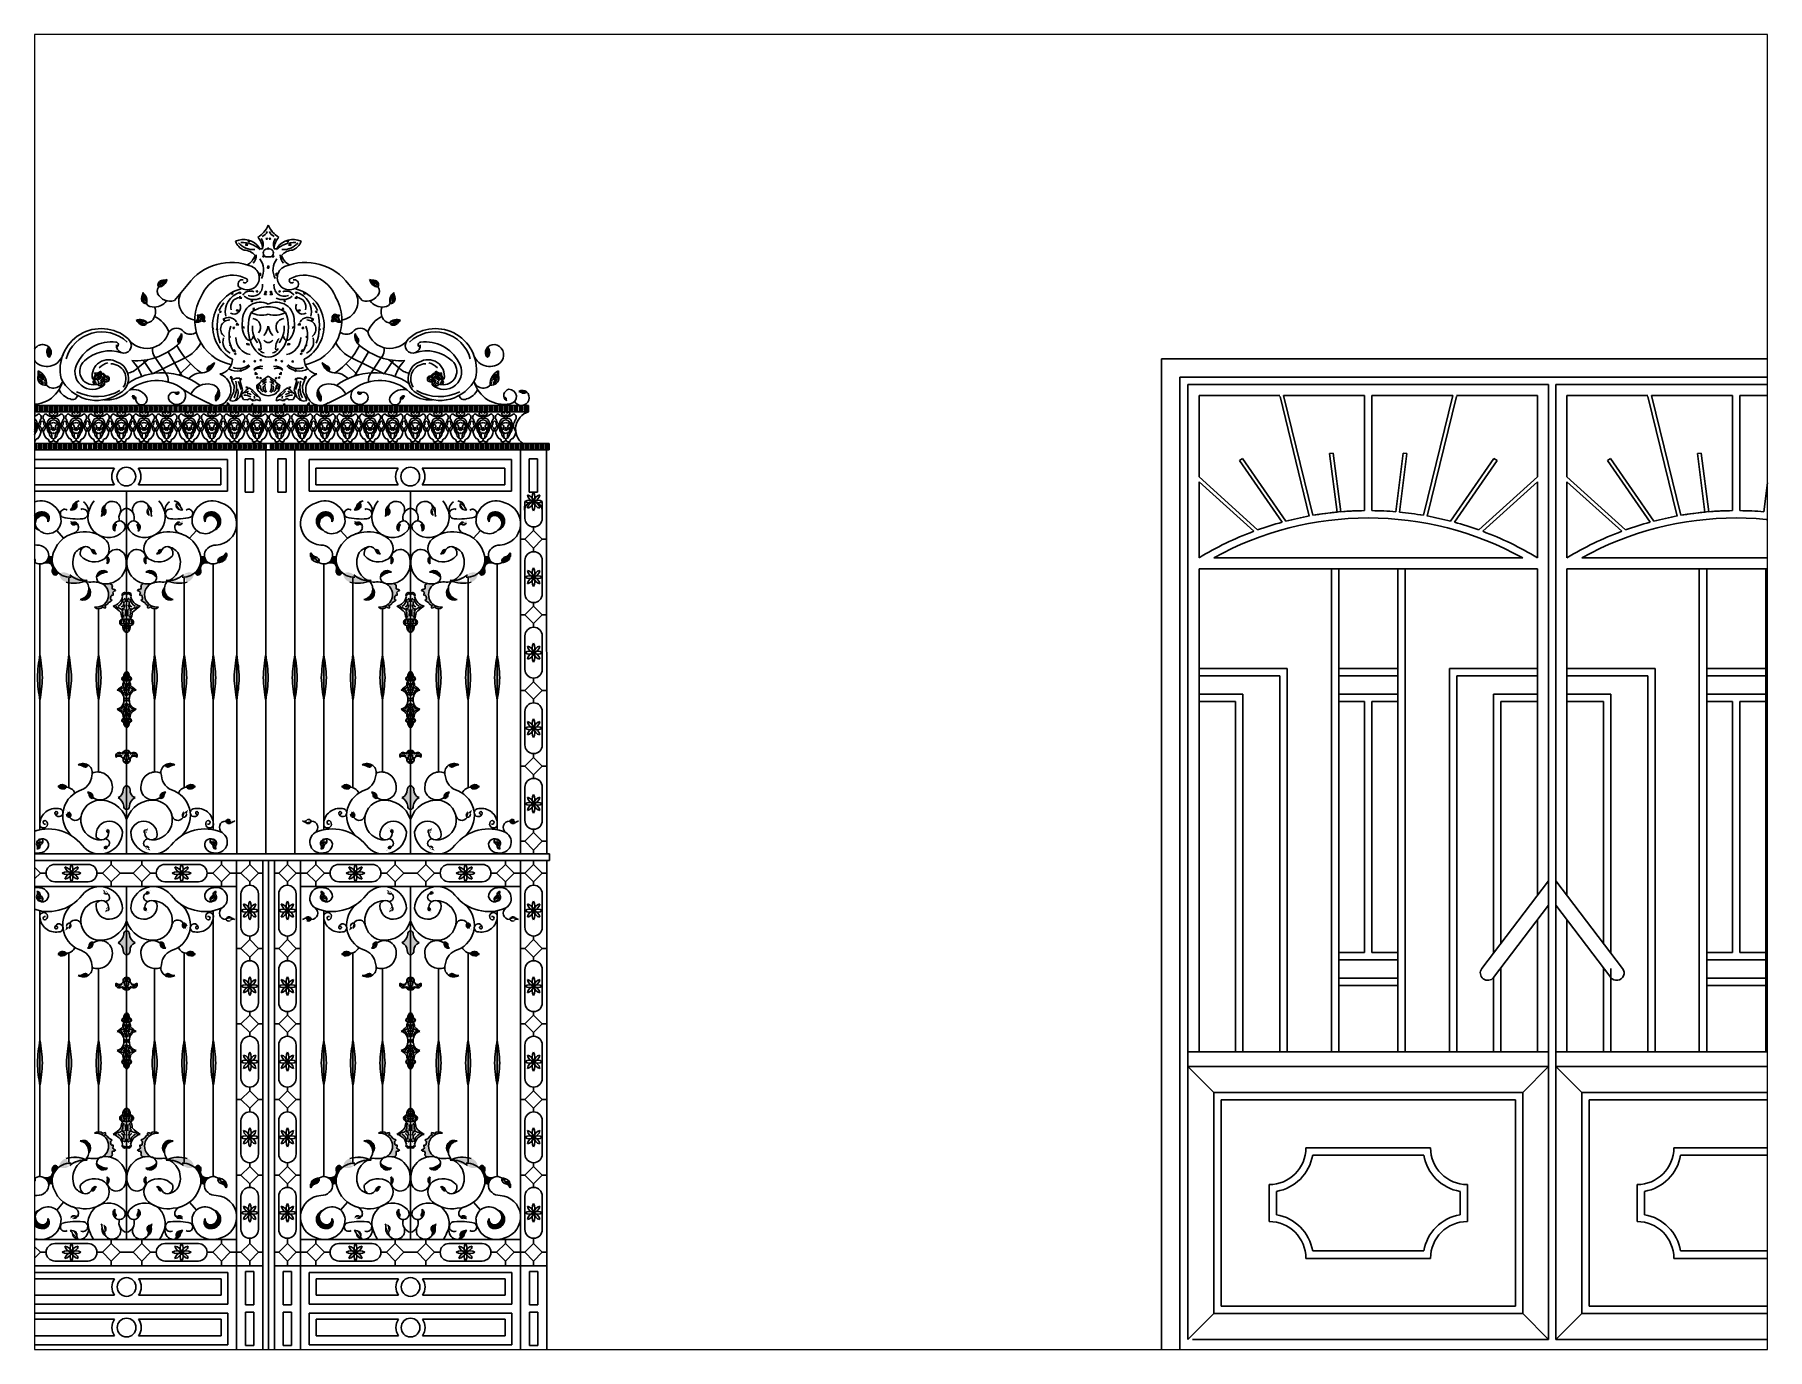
# Paper-space layout 'dwg' of a CAD drawing. Header units: millimetres. Extents: x 26 to 231, y 20 to 176.
# The model-space entities are those that its viewports show. They can reach past a viewport. Long polylines and large blocks are cut down to what shows.
import ezdxf

# ---------------------------------------------------------------- set-up
doc = ezdxf.new("R2010")
doc.units = ezdxf.units.MM

# ---------------------------------------------------------------- blocks, each defined once
blk = doc.blocks.new('A$C3F570633')
h = blk.add_hatch(color=256)
edge = h.paths.add_edge_path()
edge.add_ellipse((147.2, 2717.2), major_axis=(0, 19), ratio=0.92634, start_angle=221.9639, end_angle=320.5536, ccw=False)
edge.add_ellipse((172.2, 2717.8), major_axis=(0, 20.6), ratio=0.92634, start_angle=46.7777, end_angle=135.7398, ccw=False)
for points in [[(511.9, 2742, 0.213345), (518.3, 2768.8, -0.093511), (511.6, 2756.9, 0.441934)], [(995.7, 2756.9, -0.093511), (989, 2768.8, 0.213345), (995.4, 2742, 0.441934)], [(590, 2666.1, 0.216457), (607.6, 2689.8, -0.029846), (595.6, 2680.7, 0.607623)], [(911.8, 2680.7, -0.029846), (899.8, 2689.8, 0.216457), (917.4, 2666.1, 0.607623)], [(65.1, 2607, -0.101228), (73.8, 2611.3, 0.333419), (52.9, 2610.2, 0.006628), (52.5, 2609.9, 0.275677)], [(108.4, 2592.7, -0.110684), (107.7, 2586.1, 0.155427), (113.9, 2594.7, 0.399305)], [(387.5, 2593.6, 0.813837), (394.5, 2594, 0.362905), (384.6, 2599.4, -0.123146)], [(611.6, 2585.4, 0.397389), (616.9, 2619.9, -0.236798), (611.7, 2601.6, 0.186977)], [(895.6, 2601.6, -0.236798), (890.4, 2619.9, 0.397389), (895.7, 2585.4, 0.186977)], [(1119.8, 2593.6, -0.123146), (1122.8, 2599.4, 0.362905), (1112.9, 2594, 0.813837)], [(1393.4, 2594.7, 0.155427), (1399.7, 2586.1, -0.110684), (1398.9, 2592.7, 0.399305)], [(1454.9, 2609.9, 0.006628), (1454.4, 2610.2, 0.333419), (1433.5, 2611.3, -0.101228), (1442.2, 2607, 0.275677)], [(140.2, 2274.4, -0.501542), (155.9, 2257.5, 0.634412), (141.5, 2284.6, 0.889055), (132, 2234.9, -0.714869)], [(606.5, 2234.9, 0.889055), (597.1, 2284.6, 0.634412), (582.7, 2257.5, -0.501542), (598.4, 2274.4, -0.714869)], [(910.3, 2274.4, -0.501542), (926, 2257.5, 0.634412), (911.6, 2284.6, 0.889055), (902.2, 2234.9, -0.714869)], [(1376.6, 2234.9, 0.889055), (1367.2, 2284.6, 0.634412), (1352.8, 2257.5, -0.501542), (1368.5, 2274.4, -0.714869)], [(339.5, 2245.8, 0.752033), (336.6, 2252.6, 0.444622), (337.6, 2232.3, -0.128168)], [(399.1, 2245.8, -0.128168), (401, 2232.3, 0.444622), (401.9, 2252.6, 0.752033)], [(1109.6, 2245.8, 0.752033), (1106.7, 2252.6, 0.444622), (1107.7, 2232.3, -0.128168)], [(1169.2, 2245.8, -0.128168), (1171.1, 2232.3, 0.444622), (1172.1, 2252.6, 0.752033)], [(143.8, 2145.5, -0.212512), (161.8, 2144.4, -0.358479), (167.9, 2126.1, 0.240693), (170.7, 2115.9, 0.962034), (180.9, 2122.4, -0.230821), (168, 2162.8, -0.125173), (157.8, 2163.7, -0.256221)], [(273.9, 2181.4, -0.065624), (276, 2176.8, 0.358937), (287.7, 2171.1, -0.162336), (282.3, 2178.2, 0.538744)], [(317, 2163.2, 0.093146), (316.7, 2153.9, -0.144461), (316.2, 2144.1, 0.539707)], [(422.3, 2144.1, -0.144461), (421.9, 2153.9, 0.093146), (421.6, 2163.2, 0.539707)], [(456.3, 2178.2, -0.162336), (450.8, 2171.1, 0.358937), (462.6, 2176.8, -0.065624), (464.7, 2181.4, 0.538744)], [(580.8, 2163.7, -0.125173), (570.5, 2162.8, -0.230821), (557.6, 2122.4, 0.011556), (557.5, 2122.1, 0.940027), (567.9, 2115.9, 0.240693), (570.7, 2126.1, -0.358479), (576.8, 2144.4, -0.212512), (594.8, 2145.5, -0.256221)], [(913.9, 2145.5, -0.212512), (931.9, 2144.4, -0.358479), (938, 2126.1, 0.240693), (940.8, 2115.9, 0.962034), (951, 2122.4, -0.230821), (938.2, 2162.8, -0.125173), (927.9, 2163.7, -0.256221)], [(1044, 2181.4, -0.065624), (1046.1, 2176.8, 0.358937), (1057.9, 2171.1, -0.162336), (1052.4, 2178.2, 0.538744)], [(1087.1, 2163.2, 0.093146), (1086.8, 2153.9, -0.144461), (1086.4, 2144.1, 0.539707)], [(1192.4, 2144.1, -0.144461), (1192, 2153.9, 0.093146), (1191.7, 2163.2, 0.539707)], [(1226.4, 2178.2, -0.162336), (1220.9, 2171.1, 0.358937), (1232.7, 2176.8, -0.065624), (1234.8, 2181.4, 0.158526), (1231.6, 2182.4, 0.350301)], [(1346.9, 2144.4, -0.212512), (1364.9, 2145.5, -0.256221), (1350.9, 2163.7, -0.125173), (1340.6, 2162.8, -0.230821), (1327.8, 2122.4, 0.717235), (1335.4, 2113.7, 0.321516), (1340.8, 2126.1, -0.358479)], [(317.4, 2121, 0.642192), (287.8, 2107.4, -0.20785)], [(450.7, 2107.4, 0.642192), (421.1, 2121, -0.20785)], [(1087.5, 2121, 0.642192), (1058, 2107.4, -0.20785)], [(1220.8, 2107.4, 0.642192), (1191.3, 2121, -0.20785)], [(243, 2046.9, 0.802898), (266.5, 2079.1, -0.388891)], [(282.4, 2025.8, 0.372227), (305.4, 2027, 0.239922), (311.2, 2023.9, 0.550556), (309.7, 2030.3, 0.2823), (319.9, 2038.8, 0.022486), (330.3, 2044.9, -0.542457), (326.7, 2053.8, -0.709224), (332.7, 2057.7, 0.333691), (331.5, 2064.6, -0.301698), (339.4, 2070.8, 0.575464), (331.9, 2073.9, -0.26272), (330.7, 2083.9, 0.366095), (321.9, 2090, -0.077535), (304.3, 2089.6, -0.79377)], [(434.2, 2089.6, -0.077535), (416.7, 2090, 0.366095), (407.8, 2083.9, -0.26272), (406.7, 2073.9, 0.575464), (399.1, 2070.8, -0.301698), (407.1, 2064.6, 0.333691), (405.9, 2057.7, -0.709224), (411.9, 2053.8, -0.542457), (408.2, 2044.9, 0.022486), (418.7, 2038.8, 0.2823), (428.9, 2030.3, 0.550556), (427.4, 2023.9, 0.239922), (433.2, 2027, 0.372227), (456.2, 2025.8, -0.79377)], [(472.1, 2079.1, 0.802898), (495.6, 2046.9, -0.388891)], [(1013.1, 2046.9, 0.802898), (1036.6, 2079.1, -0.388891)], [(1052.5, 2025.8, 0.372227), (1075.5, 2027, 0.239922), (1081.3, 2023.9, 0.550556), (1079.8, 2030.3, 0.2823), (1090, 2038.8, 0.022486), (1100.5, 2044.9, -0.542457), (1096.8, 2053.8, -0.709224), (1102.8, 2057.7, 0.333691), (1101.6, 2064.6, -0.301698), (1109.5, 2070.8, 0.575464), (1102, 2073.9, -0.26272), (1100.8, 2083.9, 0.366095), (1092, 2090, -0.077535), (1074.4, 2089.6, -0.79377)], [(1204.4, 2089.6, -0.077535), (1186.8, 2090, 0.366095), (1178, 2083.9, -0.26272), (1176.8, 2073.9, 0.575464), (1169.3, 2070.8, -0.301698), (1177.2, 2064.6, 0.333691), (1176, 2057.7, -0.709224), (1182, 2053.8, -0.542457), (1178.3, 2044.9, 0.022486), (1188.8, 2038.8, 0.2823), (1199, 2030.3, 0.550556), (1197.5, 2023.9, 0.239922), (1203.3, 2027, 0.372227), (1226.3, 2025.8, -0.79377)], [(1242.2, 2079.1, 0.802898), (1265.7, 2046.9, -0.388891)], [(238.3, 1598.2, -0.149628), (254.4, 1593.2, 0.676962), (263, 1599.2, 0.267714)], [(475.6, 1599.2, 0.676962), (484.2, 1593.2, -0.149628), (500.2, 1598.2, 0.267714)], [(1008.4, 1598.2, -0.149628), (1024.5, 1593.2, 0.676962), (1033.1, 1599.2, 0.267714)], [(1245.7, 1599.2, 0.676962), (1254.3, 1593.2, -0.149628), (1270.4, 1598.2, 0.267714)], [(189.1, 1544.4, -0.323701), (183.3, 1541.1, 0.533353), (206.5, 1537.5, -0.026856), (209, 1537.4, 0.280105)], [(346.2, 1509.6, -0.250376), (361.7, 1486.2, 0.43218), (369.3, 1477.1), (369.3, 1542.5, 0.327271), (359.9, 1530.7, -0.316248)], [(392.4, 1509.6, 0.250376), (376.9, 1486.2, -0.43218), (369.3, 1477.1), (369.3, 1542.5, -0.327271), (378.6, 1530.7, 0.316248)], [(529.6, 1537.4, -0.026856), (532.1, 1537.5, 0.533353), (555.3, 1541.1, -0.323701), (549.5, 1544.4, 0.280105)], [(959.2, 1544.4, -0.323701), (953.4, 1541.1, 0.533353), (976.6, 1537.5, -0.026856), (979.1, 1537.4, 0.280105)], [(1116.3, 1509.6, -0.250376), (1131.8, 1486.2, 0.43218), (1139.4, 1477.1), (1139.4, 1542.5, 0.327271), (1130.1, 1530.7, -0.316248)], [(1148.7, 1530.7, 0.327271), (1139.4, 1542.5), (1139.4, 1477.1, 0.43218), (1147, 1486.2, -0.250376), (1162.5, 1509.6, -0.316248)], [(1299.7, 1537.4, -0.026856), (1302.2, 1537.5, 0.533353), (1325.4, 1541.1, -0.323701), (1319.6, 1544.4, 0.280105)], [(359.9, 1094.6, 0.327271), (369.3, 1082.8), (369.3, 1148.2, 0.43218), (361.7, 1139.1, -0.250376), (346.2, 1115.7, -0.316248)], [(392.4, 1115.7, -0.250376), (376.9, 1139.1, 0.43218), (369.3, 1148.2), (369.3, 1082.8, 0.327271), (378.6, 1094.6, -0.316248)], [(1116.3, 1115.7, 0.250376), (1131.8, 1139.1, -0.43218), (1139.4, 1148.2), (1139.4, 1082.8, -0.327271), (1130.1, 1094.6, 0.316248)], [(1162.5, 1115.7, -0.250376), (1147, 1139.1, 0.43218), (1139.4, 1148.2), (1139.4, 1082.8, 0.327271), (1148.7, 1094.6, -0.316248)], [(209, 1087.9, -0.026856), (206.5, 1087.8, 0.533353), (183.3, 1084.2, -0.323701), (189.1, 1080.9, 0.280105)], [(549.5, 1080.9, -0.323701), (555.3, 1084.2, 0.533353), (532.1, 1087.8, -0.026856), (529.6, 1087.9, 0.280105)], [(979.1, 1087.9, -0.026856), (976.6, 1087.8, 0.533353), (953.4, 1084.2, -0.323701), (959.2, 1080.9, 0.280105)], [(1319.6, 1080.9, -0.323701), (1325.4, 1084.2, 0.533353), (1302.2, 1087.8, -0.026856), (1299.7, 1087.9, 0.280105)], [(263, 1026, 0.676962), (254.4, 1032.1, -0.149628), (238.3, 1027.1, 0.267714)], [(500.2, 1027.1, -0.149628), (484.2, 1032.1, 0.676962), (475.6, 1026, 0.267714)], [(1033.1, 1026, 0.676962), (1024.5, 1032.1, -0.149628), (1008.4, 1027.1, 0.267714)], [(1270.4, 1027.1, -0.149628), (1254.3, 1032.1, 0.676962), (1245.7, 1026, 0.267714)], [(266.5, 546.2, 0.802898), (243, 578.3, -0.388891)], [(304.3, 535.7, -0.077535), (321.9, 535.3, 0.366095), (330.7, 541.3, -0.26272), (331.9, 551.4, 0.575464), (339.4, 554.5, -0.301698), (331.5, 560.7, 0.333691), (332.7, 567.6, -0.709224), (326.7, 571.5, -0.542457), (330.3, 580.3, 0.022486), (319.9, 586.5, 0.2823), (309.7, 595, 0.550556), (311.2, 601.4, 0.239922), (305.4, 598.3, 0.372227), (282.4, 599.5, -0.79377)], [(456.2, 599.5, 0.372227), (433.2, 598.3, 0.239922), (427.4, 601.4, 0.550556), (428.9, 595, 0.2823), (418.7, 586.5, 0.022486), (408.2, 580.3, -0.542457), (411.9, 571.5, -0.709224), (405.9, 567.6, 0.333691), (407.1, 560.7, -0.301698), (399.1, 554.5, 0.575464), (406.7, 551.4, -0.26272), (407.8, 541.3, 0.366095), (416.7, 535.3, -0.077535), (434.2, 535.7, -0.79377)], [(495.6, 578.3, 0.802898), (472.1, 546.2, -0.388891)], [(1036.6, 546.2, 0.802898), (1013.1, 578.3, -0.388891)], [(1074.4, 535.7, -0.077535), (1092, 535.3, 0.366095), (1100.8, 541.3, -0.26272), (1102, 551.4, 0.575464), (1109.5, 554.5, -0.301698), (1101.6, 560.7, 0.333691), (1102.8, 567.6, -0.709224), (1096.8, 571.5, -0.542457), (1100.5, 580.3, 0.022486), (1090, 586.5, 0.2823), (1079.8, 595, 0.550556), (1081.3, 601.4, 0.239922), (1075.5, 598.3, 0.372227), (1052.5, 599.5, -0.79377)], [(1226.3, 599.5, 0.372227), (1203.3, 598.3, 0.239922), (1197.5, 601.4, 0.550556), (1199, 595, 0.2823), (1188.8, 586.5, 0.022486), (1178.3, 580.3, -0.542457), (1182, 571.5, -0.709224), (1176, 567.6, 0.333691), (1177.2, 560.7, -0.301698), (1169.3, 554.5, 0.575464), (1176.8, 551.4, -0.26272), (1178, 541.3, 0.366095), (1186.8, 535.3, -0.077535), (1204.4, 535.7, -0.79377)], [(1265.7, 578.3, 0.802898), (1242.2, 546.2, -0.388891)], [(287.8, 517.9, 0.642192), (317.4, 504.3, -0.20785)], [(421.1, 504.3, 0.642192), (450.7, 517.9, -0.20785)], [(1058, 517.9, 0.642192), (1087.5, 504.3, -0.20785)], [(1191.3, 504.3, 0.642192), (1220.8, 517.9, -0.20785)], [(157.8, 461.6, -0.125173), (168, 462.5, -0.230821), (180.9, 502.9, 1.016502), (170.3, 508.8, -0.027538), (170.7, 509.4, 0.240693), (167.9, 499.2, -0.358479), (161.8, 480.9, -0.212512), (143.8, 479.8, -0.256221)], [(316.2, 481.2, -0.144461), (316.7, 471.4, 0.093146), (317, 462.1, 0.539707)], [(421.6, 462.1, 0.093146), (421.9, 471.4, -0.144461), (422.3, 481.2, 0.539707)], [(594.8, 479.8, -0.212512), (576.8, 480.9, -0.358479), (570.7, 499.2, 0.253259), (567.5, 509.8, -0.011844), (567.9, 509.4, 0.962034), (557.6, 502.9, -0.230821), (570.5, 462.5, -0.125173), (580.8, 461.6, -0.256221)], [(927.9, 461.6, -0.125173), (938.2, 462.5, -0.230821), (951, 502.9, 1.016502), (940.4, 508.8, -0.027538), (940.8, 509.4, 0.240693), (938, 499.2, -0.358479), (931.9, 480.9, -0.212512), (913.9, 479.8, -0.256221)], [(1086.4, 481.2, -0.144461), (1086.8, 471.4, 0.093146), (1087.1, 462.1, 0.539707)], [(1191.7, 462.1, 0.093146), (1192, 471.4, -0.144461), (1192.4, 481.2, 0.539707)], [(1364.9, 479.8, -0.212512), (1346.9, 480.9, -0.358479), (1340.8, 499.2, 0.253258), (1337.7, 509.8, -0.011842), (1338, 509.4, 0.962034), (1327.8, 502.9, -0.230821), (1340.6, 462.5, -0.125173), (1350.9, 461.6, -0.256221)], [(282.3, 447.1, -0.162336), (287.7, 454.2, 0.358937), (276, 448.5, -0.065624), (273.9, 443.9, 0.538744)], [(464.7, 443.9, -0.065624), (462.6, 448.5, 0.358937), (450.8, 454.2, -0.162336), (456.3, 447.1, 0.538744)], [(1052.4, 447.1, -0.162336), (1057.9, 454.2, 0.358937), (1046.1, 448.5, -0.065624), (1044, 443.9, 0.538744)], [(1234.8, 443.9, -0.065624), (1232.7, 448.5, 0.358937), (1220.9, 454.2, -0.162336), (1226.4, 447.1, 0.538744)], [(132, 390.4, 0.889055), (141.5, 340.7, 0.634412), (155.9, 367.8, -0.501542), (140.2, 350.9, -0.714869)], [(339.5, 379.5, -0.128168), (337.6, 392.9, 0.444622), (336.6, 372.6, 0.752033)], [(399.1, 379.5, 0.752033), (401.9, 372.6, 0.444622), (401, 392.9, -0.128168)], [(598.4, 350.9, -0.501542), (582.7, 367.8, 0.634412), (597.1, 340.7, 0.889055), (606.5, 390.4, -0.714869)], [(902.2, 390.4, 0.889055), (911.6, 340.7, 0.634412), (926, 367.8, -0.501542), (910.3, 350.9, -0.714869)], [(1109.6, 379.5, -0.128168), (1107.7, 392.9, 0.444622), (1106.7, 372.6, 0.752033)], [(1169.2, 379.5, 0.752033), (1172.1, 372.6, 0.444622), (1171.1, 392.9, -0.128168)], [(1368.5, 350.9, -0.501542), (1352.8, 367.8, 0.634412), (1367.2, 340.7, 0.889055), (1376.6, 390.4, -0.714869)]]:
    blk.add_hatch(color=256).paths.add_polyline_path(points)
h = blk.add_hatch(color=256)
edge = h.paths.add_edge_path()
edge.add_ellipse((1360.2, 2717.2), major_axis=(0, 19), ratio=0.92634, start_angle=39.4464, end_angle=138.0361)
edge.add_ellipse((1335.1, 2717.8), major_axis=(0, 20.6), ratio=0.92634, start_angle=224.2602, end_angle=313.2223)
h = blk.add_hatch(color=256)
edge = h.paths.add_edge_path()
edge.add_ellipse((219.2, 2300), major_axis=(3.94, -9.88), ratio=0.92634, start_angle=-37.7506, end_angle=6.8737)
edge.add_ellipse((223.4, 2302.6), major_axis=(4.5, -11.2), ratio=0.92634, start_angle=-19.3711, end_angle=88.2081)
edge.add_ellipse((262.5, 2290.9), major_axis=(12.4, -31.2), ratio=0.92634, start_angle=205.7296, end_angle=221.9705, ccw=False)
edge.add_ellipse((242.9, 2292.1), major_axis=(8.3, -20.8), ratio=0.92634, start_angle=167.9657, end_angle=222.9514)
edge.add_ellipse((204.3, 2306.8), major_axis=(7.8, -19.5), ratio=0.92634, start_angle=375.8735, end_angle=416.5875, ccw=False)
h = blk.add_hatch(color=256)
edge = h.paths.add_edge_path()
edge.add_ellipse((298.8, 2281.8), major_axis=(7.66, -7.38), ratio=0.92634, start_angle=-37.7506, end_angle=6.8737)
edge.add_ellipse((301.6, 2286), major_axis=(8.71, -8.39), ratio=0.92634, start_angle=-19.3711, end_angle=88.2081)
edge.add_ellipse((342, 2291.4), major_axis=(24.2, -23.3), ratio=0.92634, start_angle=205.7296, end_angle=221.9705, ccw=False)
edge.add_ellipse((323.7, 2284.3), major_axis=(16.2, -15.6), ratio=0.92634, start_angle=167.9657, end_angle=222.9514)
edge.add_ellipse((282.4, 2281.9), major_axis=(15.1, -14.6), ratio=0.92634, start_angle=375.8735, end_angle=416.5875, ccw=False)
h = blk.add_hatch(color=256)
edge = h.paths.add_edge_path()
edge.add_ellipse((439.8, 2281.8), major_axis=(-7.66, -7.38), ratio=0.92634, start_angle=353.1263, end_angle=397.7506, ccw=False)
edge.add_ellipse((437, 2286), major_axis=(-8.71, -8.39), ratio=0.92634, start_angle=271.7919, end_angle=379.3711, ccw=False)
edge.add_ellipse((396.5, 2291.4), major_axis=(-24.2, -23.3), ratio=0.92634, start_angle=138.0295, end_angle=154.2704)
edge.add_ellipse((414.9, 2284.3), major_axis=(-16.2, -15.6), ratio=0.92634, start_angle=137.0486, end_angle=192.0343, ccw=False)
edge.add_ellipse((456.2, 2281.9), major_axis=(-15.1, -14.6), ratio=0.92634, start_angle=-56.5875, end_angle=-15.8735)
h = blk.add_hatch(color=256)
edge = h.paths.add_edge_path()
edge.add_ellipse((519.4, 2300), major_axis=(-3.94, -9.88), ratio=0.92634, start_angle=353.1263, end_angle=397.7506, ccw=False)
edge.add_ellipse((515.2, 2302.6), major_axis=(-4.5, -11.2), ratio=0.92634, start_angle=271.7919, end_angle=379.3711, ccw=False)
edge.add_ellipse((476, 2290.9), major_axis=(-12.4, -31.2), ratio=0.92634, start_angle=138.0295, end_angle=154.2704)
edge.add_ellipse((495.7, 2292.1), major_axis=(-8.3, -20.8), ratio=0.92634, start_angle=137.0486, end_angle=192.0343, ccw=False)
edge.add_ellipse((534.3, 2306.8), major_axis=(-7.8, -19.5), ratio=0.92634, start_angle=-56.5875, end_angle=-15.8735)
h = blk.add_hatch(color=256)
edge = h.paths.add_edge_path()
edge.add_ellipse((989.3, 2300), major_axis=(3.94, -9.88), ratio=0.92634, start_angle=-37.7506, end_angle=6.8737)
edge.add_ellipse((993.5, 2302.6), major_axis=(4.5, -11.2), ratio=0.92634, start_angle=-19.3711, end_angle=88.2081)
edge.add_ellipse((1032.6, 2290.9), major_axis=(12.4, -31.2), ratio=0.92634, start_angle=205.7296, end_angle=221.9705, ccw=False)
edge.add_ellipse((1013, 2292.1), major_axis=(8.3, -20.8), ratio=0.92634, start_angle=167.9657, end_angle=222.9514)
edge.add_ellipse((974.4, 2306.8), major_axis=(7.8, -19.5), ratio=0.92634, start_angle=375.8735, end_angle=416.5875, ccw=False)
h = blk.add_hatch(color=256)
edge = h.paths.add_edge_path()
edge.add_ellipse((1068.9, 2281.8), major_axis=(7.66, -7.38), ratio=0.92634, start_angle=-37.7506, end_angle=6.8737)
edge.add_ellipse((1071.7, 2286), major_axis=(8.71, -8.39), ratio=0.92634, start_angle=-19.3711, end_angle=88.2081)
edge.add_ellipse((1112.2, 2291.4), major_axis=(24.2, -23.3), ratio=0.92634, start_angle=205.7296, end_angle=221.9705, ccw=False)
edge.add_ellipse((1093.8, 2284.3), major_axis=(16.2, -15.6), ratio=0.92634, start_angle=167.9657, end_angle=222.9514)
edge.add_ellipse((1052.5, 2281.9), major_axis=(15.1, -14.6), ratio=0.92634, start_angle=375.8735, end_angle=416.5875, ccw=False)
h = blk.add_hatch(color=256)
edge = h.paths.add_edge_path()
edge.add_ellipse((1209.9, 2281.8), major_axis=(-7.66, -7.38), ratio=0.92634, start_angle=353.1263, end_angle=397.7506, ccw=False)
edge.add_ellipse((1207.1, 2286), major_axis=(-8.71, -8.39), ratio=0.92634, start_angle=271.7919, end_angle=379.3711, ccw=False)
edge.add_ellipse((1166.6, 2291.4), major_axis=(-24.2, -23.3), ratio=0.92634, start_angle=138.0295, end_angle=154.2704)
edge.add_ellipse((1185, 2284.3), major_axis=(-16.2, -15.6), ratio=0.92634, start_angle=137.0486, end_angle=192.0343, ccw=False)
edge.add_ellipse((1226.3, 2281.9), major_axis=(-15.1, -14.6), ratio=0.92634, start_angle=-56.5875, end_angle=-15.8735)
h = blk.add_hatch(color=256)
edge = h.paths.add_edge_path()
edge.add_ellipse((1289.5, 2300), major_axis=(-3.94, -9.88), ratio=0.92634, start_angle=353.1263, end_angle=397.7506, ccw=False)
edge.add_ellipse((1285.3, 2302.6), major_axis=(-4.5, -11.2), ratio=0.92634, start_angle=271.7919, end_angle=379.3711, ccw=False)
edge.add_ellipse((1246.2, 2290.9), major_axis=(-12.4, -31.2), ratio=0.92634, start_angle=138.0295, end_angle=154.2704)
edge.add_ellipse((1265.8, 2292.1), major_axis=(-8.3, -20.8), ratio=0.92634, start_angle=137.0486, end_angle=192.0343, ccw=False)
edge.add_ellipse((1304.4, 2306.8), major_axis=(-7.8, -19.5), ratio=0.92634, start_angle=-56.5875, end_angle=-15.8735)
h = blk.add_hatch(color=256)
edge = h.paths.add_edge_path()
edge.add_ellipse((223.7, 2260), major_axis=(-5.77, -4.71), ratio=0.92634, start_angle=-37.7506, end_angle=6.8737)
edge.add_ellipse((226.4, 2257.7), major_axis=(-6.56, -5.35), ratio=0.92634, start_angle=-19.3711, end_angle=88.2081)
edge.add_ellipse((226.8, 2229.1), major_axis=(-18.2, -14.9), ratio=0.92634, start_angle=205.7296, end_angle=221.9705, ccw=False)
edge.add_ellipse((223.4, 2242.5), major_axis=(-12.2, -9.9), ratio=0.92634, start_angle=167.9657, end_angle=222.9514)
edge.add_ellipse((225.1, 2271.4), major_axis=(-11.4, -9.3), ratio=0.92634, start_angle=375.8735, end_angle=416.5875, ccw=False)
h = blk.add_hatch(color=256)
edge = h.paths.add_edge_path()
edge.add_ellipse((514.8, 2260), major_axis=(5.77, -4.71), ratio=0.92634, start_angle=353.1263, end_angle=397.7506, ccw=False)
edge.add_ellipse((512.2, 2257.7), major_axis=(6.56, -5.35), ratio=0.92634, start_angle=271.7919, end_angle=379.3711, ccw=False)
edge.add_ellipse((511.8, 2229.1), major_axis=(18.2, -14.9), ratio=0.92634, start_angle=138.0295, end_angle=154.2704)
edge.add_ellipse((515.2, 2242.5), major_axis=(12.2, -9.9), ratio=0.92634, start_angle=137.0486, end_angle=192.0343, ccw=False)
edge.add_ellipse((513.5, 2271.4), major_axis=(11.4, -9.3), ratio=0.92634, start_angle=-56.5875, end_angle=-15.8735)
h = blk.add_hatch(color=256)
edge = h.paths.add_edge_path()
edge.add_ellipse((993.8, 2260), major_axis=(-5.77, -4.71), ratio=0.92634, start_angle=-37.7506, end_angle=6.8737)
edge.add_ellipse((996.5, 2257.7), major_axis=(-6.56, -5.35), ratio=0.92634, start_angle=-19.3711, end_angle=88.2081)
edge.add_ellipse((996.9, 2229.1), major_axis=(-18.2, -14.9), ratio=0.92634, start_angle=205.7296, end_angle=221.9705, ccw=False)
edge.add_ellipse((993.5, 2242.5), major_axis=(-12.2, -9.9), ratio=0.92634, start_angle=167.9657, end_angle=222.9514)
edge.add_ellipse((995.2, 2271.4), major_axis=(-11.4, -9.3), ratio=0.92634, start_angle=375.8735, end_angle=416.5875, ccw=False)
h = blk.add_hatch(color=256)
edge = h.paths.add_edge_path()
edge.add_ellipse((1285, 2260), major_axis=(5.77, -4.71), ratio=0.92634, start_angle=353.1263, end_angle=397.7506, ccw=False)
edge.add_ellipse((1282.3, 2257.7), major_axis=(6.56, -5.35), ratio=0.92634, start_angle=271.7919, end_angle=379.3711, ccw=False)
edge.add_ellipse((1281.9, 2229.1), major_axis=(18.2, -14.9), ratio=0.92634, start_angle=138.0295, end_angle=154.2704)
edge.add_ellipse((1285.3, 2242.5), major_axis=(12.2, -9.9), ratio=0.92634, start_angle=137.0486, end_angle=192.0343, ccw=False)
edge.add_ellipse((1283.6, 2271.4), major_axis=(11.4, -9.3), ratio=0.92634, start_angle=-56.5875, end_angle=-15.8735)
h = blk.add_hatch(color=256)
edge = h.paths.add_edge_path()
edge.add_ellipse((109.9, 2151.5), major_axis=(10.9, -5.3), ratio=0.92634, start_angle=43.6598, end_angle=98.4571, ccw=False)
edge.add_ellipse((115.9, 2152.9), major_axis=(5.24, -2.56), ratio=0.92634, start_angle=303.0783, end_angle=406.397, ccw=False)
edge.add_ellipse((122.6, 2176.2), major_axis=(28.3, -13.8), ratio=0.92634, start_angle=251.5181, end_angle=283.5086, ccw=False)
edge.add_ellipse((83.3, 2154.9), major_axis=(16.6, -8.1), ratio=0.92634, start_angle=30.1191, end_angle=58.4713)
edge.add_ellipse((110.4, 2167.2), major_axis=(11.7, -5.7), ratio=0.92634, start_angle=174.4662, end_angle=223.9709, ccw=False)
edge.add_ellipse((114.8, 2177.5), major_axis=(14.7, -7.2), ratio=0.92634, start_angle=221.2005, end_angle=288.4322)
h = blk.add_hatch(color=256)
edge = h.paths.add_edge_path()
edge.add_ellipse((628.7, 2151.5), major_axis=(-10.9, -5.3), ratio=0.92634, start_angle=261.5429, end_angle=316.3402)
edge.add_ellipse((622.7, 2152.9), major_axis=(-5.24, -2.56), ratio=0.92634, start_angle=-46.397, end_angle=56.9217)
edge.add_ellipse((616, 2176.2), major_axis=(-28.3, -13.8), ratio=0.92634, start_angle=76.4914, end_angle=108.4819)
edge.add_ellipse((655.3, 2154.9), major_axis=(-16.6, -8.1), ratio=0.92634, start_angle=301.5287, end_angle=329.8809, ccw=False)
edge.add_ellipse((628.1, 2167.2), major_axis=(-11.7, -5.7), ratio=0.92634, start_angle=136.0291, end_angle=185.5338)
edge.add_ellipse((623.7, 2177.5), major_axis=(-14.7, -7.2), ratio=0.92634, start_angle=71.5678, end_angle=138.7995, ccw=False)
h = blk.add_hatch(color=256)
edge = h.paths.add_edge_path()
edge.add_ellipse((880, 2151.5), major_axis=(10.9, -5.3), ratio=0.92634, start_angle=43.6598, end_angle=98.4571, ccw=False)
edge.add_ellipse((886, 2152.9), major_axis=(5.24, -2.56), ratio=0.92634, start_angle=303.0783, end_angle=406.397, ccw=False)
edge.add_ellipse((892.7, 2176.2), major_axis=(28.3, -13.8), ratio=0.92634, start_angle=251.5181, end_angle=283.5086, ccw=False)
edge.add_ellipse((853.4, 2154.9), major_axis=(16.6, -8.1), ratio=0.92634, start_angle=30.1191, end_angle=58.4713)
edge.add_ellipse((880.6, 2167.2), major_axis=(11.7, -5.7), ratio=0.92634, start_angle=174.4662, end_angle=223.9709, ccw=False)
edge.add_ellipse((884.9, 2177.5), major_axis=(14.7, -7.2), ratio=0.92634, start_angle=221.2005, end_angle=288.4322)
h = blk.add_hatch(color=256)
edge = h.paths.add_edge_path()
edge.add_ellipse((1398.8, 2151.5), major_axis=(-10.9, -5.3), ratio=0.92634, start_angle=261.5429, end_angle=316.3402)
edge.add_ellipse((1392.8, 2152.9), major_axis=(-5.24, -2.56), ratio=0.92634, start_angle=-46.397, end_angle=56.9217)
edge.add_ellipse((1386.1, 2176.2), major_axis=(-28.3, -13.8), ratio=0.92634, start_angle=76.4914, end_angle=108.4819)
edge.add_ellipse((1425.4, 2154.9), major_axis=(-16.6, -8.1), ratio=0.92634, start_angle=301.5287, end_angle=329.8809, ccw=False)
edge.add_ellipse((1398.2, 2167.2), major_axis=(-11.7, -5.7), ratio=0.92634, start_angle=136.0291, end_angle=185.5338)
edge.add_ellipse((1393.9, 2177.5), major_axis=(-14.7, -7.2), ratio=0.92634, start_angle=71.5678, end_angle=138.7995, ccw=False)
h = blk.add_hatch(color=256)
edge = h.paths.add_edge_path()
edge.add_ellipse((260.4, 2163.8), major_axis=(44.8, 50.3), ratio=0.92634, start_angle=179.4507, end_angle=225.3978, ccw=False)
edge.add_ellipse((196.8, 2094.9), major_axis=(17.6, 19.8), ratio=0.92634, start_angle=-2.353, end_angle=67.3165)
edge.add_ellipse((212.8, 2120.1), major_axis=(18.1, 20.3), ratio=0.92634, start_angle=134.9295, end_angle=206.5228)
edge.add_ellipse((233.2, 2169.4), major_axis=(53.9, 60.5), ratio=0.92634, start_angle=202.6149, end_angle=245.7077)
h = blk.add_hatch(color=256)
edge = h.paths.add_edge_path()
edge.add_ellipse((478.1, 2163.8), major_axis=(-44.8, 50.3), ratio=0.92634, start_angle=134.6022, end_angle=180.5493)
edge.add_ellipse((541.8, 2094.9), major_axis=(-17.6, 19.8), ratio=0.92634, start_angle=292.6835, end_angle=362.353, ccw=False)
edge.add_ellipse((525.7, 2120.1), major_axis=(-18.1, 20.3), ratio=0.92634, start_angle=153.4772, end_angle=225.0705, ccw=False)
edge.add_ellipse((505.3, 2169.4), major_axis=(-53.9, 60.5), ratio=0.92634, start_angle=114.2923, end_angle=157.3851, ccw=False)
h = blk.add_hatch(color=256)
edge = h.paths.add_edge_path()
edge.add_ellipse((1030.5, 2163.8), major_axis=(44.8, 50.3), ratio=0.92634, start_angle=179.4507, end_angle=225.3978, ccw=False)
edge.add_ellipse((966.9, 2094.9), major_axis=(17.6, 19.8), ratio=0.92634, start_angle=-2.353, end_angle=67.3165)
edge.add_ellipse((982.9, 2120.1), major_axis=(18.1, 20.3), ratio=0.92634, start_angle=134.9295, end_angle=206.5228)
edge.add_ellipse((1003.4, 2169.4), major_axis=(53.9, 60.5), ratio=0.92634, start_angle=202.6149, end_angle=245.7077)
h = blk.add_hatch(color=256)
edge = h.paths.add_edge_path()
edge.add_ellipse((1248.3, 2163.8), major_axis=(-44.8, 50.3), ratio=0.92634, start_angle=134.6022, end_angle=180.5493)
edge.add_ellipse((1311.9, 2094.9), major_axis=(-17.6, 19.8), ratio=0.92634, start_angle=292.6835, end_angle=362.353, ccw=False)
edge.add_ellipse((1295.9, 2120.1), major_axis=(-18.1, 20.3), ratio=0.92634, start_angle=153.4772, end_angle=225.0705, ccw=False)
edge.add_ellipse((1275.4, 2169.4), major_axis=(-53.9, 60.5), ratio=0.92634, start_angle=114.2923, end_angle=157.3851, ccw=False)
h = blk.add_hatch(color=256)
edge = h.paths.add_edge_path()
edge.add_ellipse((-259.1, 1855.4), major_axis=(0, -432.5), ratio=0.92634, start_angle=79.0206, end_angle=87.3324)
edge.add_ellipse((-259.1, 1815.1), major_axis=(0, -432.5), ratio=0.92634, start_angle=92.6676, end_angle=100.9794)
edge.add_ellipse((527.6, 1815.1), major_axis=(0, -432.5), ratio=0.92634, start_angle=259.0206, end_angle=267.3324)
edge.add_ellipse((527.6, 1855.4), major_axis=(0, -432.5), ratio=0.92634, start_angle=-87.3324, end_angle=-79.0206)
h = blk.add_hatch(color=256)
edge = h.paths.add_edge_path()
edge.add_ellipse((-180.3, 1855.4), major_axis=(0, -432.5), ratio=0.92634, start_angle=79.0206, end_angle=87.3324)
edge.add_ellipse((-180.3, 1815.1), major_axis=(0, -432.5), ratio=0.92634, start_angle=92.6676, end_angle=100.9794)
edge.add_ellipse((606.4, 1815.1), major_axis=(0, -432.5), ratio=0.92634, start_angle=259.0206, end_angle=267.3324)
edge.add_ellipse((606.4, 1855.4), major_axis=(0, -432.5), ratio=0.92634, start_angle=-87.3324, end_angle=-79.0206)
h = blk.add_hatch(color=256)
edge = h.paths.add_edge_path()
edge.add_ellipse((-100.1, 1855.4), major_axis=(0, -432.5), ratio=0.92634, start_angle=79.0206, end_angle=87.3324)
edge.add_ellipse((-100.1, 1815.1), major_axis=(0, -432.5), ratio=0.92634, start_angle=92.6676, end_angle=100.9794)
edge.add_ellipse((686.6, 1815.1), major_axis=(0, -432.5), ratio=0.92634, start_angle=259.0206, end_angle=267.3324)
edge.add_ellipse((686.6, 1855.4), major_axis=(0, -432.5), ratio=0.92634, start_angle=-87.3324, end_angle=-79.0206)
h = blk.add_hatch(color=256)
edge = h.paths.add_edge_path()
edge.add_ellipse((838.7, 1855.4), major_axis=(0, -432.5), ratio=0.92634, start_angle=272.6676, end_angle=280.9794, ccw=False)
edge.add_ellipse((838.7, 1815.1), major_axis=(0, -432.5), ratio=0.92634, start_angle=259.0206, end_angle=267.3324, ccw=False)
edge.add_ellipse((52, 1815.1), major_axis=(0, -432.5), ratio=0.92634, start_angle=92.6676, end_angle=100.9794, ccw=False)
edge.add_ellipse((52, 1855.4), major_axis=(0, -432.5), ratio=0.92634, start_angle=439.0206, end_angle=447.3324, ccw=False)
h = blk.add_hatch(color=256)
edge = h.paths.add_edge_path()
edge.add_ellipse((918.9, 1855.4), major_axis=(0, -432.5), ratio=0.92634, start_angle=272.6676, end_angle=280.9794, ccw=False)
edge.add_ellipse((918.9, 1815.1), major_axis=(0, -432.5), ratio=0.92634, start_angle=259.0206, end_angle=267.3324, ccw=False)
edge.add_ellipse((132.2, 1815.1), major_axis=(0, -432.5), ratio=0.92634, start_angle=92.6676, end_angle=100.9794, ccw=False)
edge.add_ellipse((132.2, 1855.4), major_axis=(0, -432.5), ratio=0.92634, start_angle=439.0206, end_angle=447.3324, ccw=False)
h = blk.add_hatch(color=256)
edge = h.paths.add_edge_path()
edge.add_ellipse((997.7, 1855.4), major_axis=(0, -432.5), ratio=0.92634, start_angle=272.6676, end_angle=280.9794, ccw=False)
edge.add_ellipse((997.7, 1815.1), major_axis=(0, -432.5), ratio=0.92634, start_angle=259.0206, end_angle=267.3324, ccw=False)
edge.add_ellipse((211, 1815.1), major_axis=(0, -432.5), ratio=0.92634, start_angle=92.6676, end_angle=100.9794, ccw=False)
edge.add_ellipse((211, 1855.4), major_axis=(0, -432.5), ratio=0.92634, start_angle=439.0206, end_angle=447.3324, ccw=False)
h = blk.add_hatch(color=256)
edge = h.paths.add_edge_path()
edge.add_ellipse((274.6, 1855.4), major_axis=(0, -432.5), ratio=0.92634, start_angle=79.0206, end_angle=87.3324)
edge.add_ellipse((274.6, 1815.1), major_axis=(0, -432.5), ratio=0.92634, start_angle=92.6676, end_angle=100.9794)
edge.add_ellipse((1061.3, 1815.1), major_axis=(0, -432.5), ratio=0.92634, start_angle=259.0206, end_angle=267.3324)
edge.add_ellipse((1061.3, 1855.4), major_axis=(0, -432.5), ratio=0.92634, start_angle=-87.3324, end_angle=-79.0206)
h = blk.add_hatch(color=256)
edge = h.paths.add_edge_path()
edge.add_ellipse((353.4, 1855.4), major_axis=(0, -432.5), ratio=0.92634, start_angle=79.0206, end_angle=87.3324)
edge.add_ellipse((353.4, 1815.1), major_axis=(0, -432.5), ratio=0.92634, start_angle=92.6676, end_angle=100.9794)
edge.add_ellipse((1140.1, 1815.1), major_axis=(0, -432.5), ratio=0.92634, start_angle=259.0206, end_angle=267.3324)
edge.add_ellipse((1140.1, 1855.4), major_axis=(0, -432.5), ratio=0.92634, start_angle=-87.3324, end_angle=-79.0206)
h = blk.add_hatch(color=256)
edge = h.paths.add_edge_path()
edge.add_ellipse((432.2, 1855.4), major_axis=(0, -432.5), ratio=0.92634, start_angle=79.0206, end_angle=87.3324)
edge.add_ellipse((432.2, 1815.1), major_axis=(0, -432.5), ratio=0.92634, start_angle=92.6676, end_angle=100.9794)
edge.add_ellipse((1218.9, 1815.1), major_axis=(0, -432.5), ratio=0.92634, start_angle=259.0206, end_angle=267.3324)
edge.add_ellipse((1218.9, 1855.4), major_axis=(0, -432.5), ratio=0.92634, start_angle=-87.3324, end_angle=-79.0206)
h = blk.add_hatch(color=256)
edge = h.paths.add_edge_path()
edge.add_ellipse((511, 1855.4), major_axis=(0, -432.5), ratio=0.92634, start_angle=79.0206, end_angle=87.3324)
edge.add_ellipse((511, 1815.1), major_axis=(0, -432.5), ratio=0.92634, start_angle=92.6676, end_angle=100.9794)
edge.add_ellipse((1297.7, 1815.1), major_axis=(0, -432.5), ratio=0.92634, start_angle=259.0206, end_angle=267.3324)
edge.add_ellipse((1297.7, 1855.4), major_axis=(0, -432.5), ratio=0.92634, start_angle=-87.3324, end_angle=-79.0206)
h = blk.add_hatch(color=256)
edge = h.paths.add_edge_path()
edge.add_ellipse((589.8, 1855.4), major_axis=(0, -432.5), ratio=0.92634, start_angle=79.0206, end_angle=87.3324)
edge.add_ellipse((589.8, 1815.1), major_axis=(0, -432.5), ratio=0.92634, start_angle=92.6676, end_angle=100.9794)
edge.add_ellipse((1376.5, 1815.1), major_axis=(0, -432.5), ratio=0.92634, start_angle=259.0206, end_angle=267.3324)
edge.add_ellipse((1376.5, 1855.4), major_axis=(0, -432.5), ratio=0.92634, start_angle=-87.3324, end_angle=-79.0206)
h = blk.add_hatch(color=256)
edge = h.paths.add_edge_path()
edge.add_ellipse((670, 1855.4), major_axis=(0, -432.5), ratio=0.92634, start_angle=79.0206, end_angle=87.3324)
edge.add_ellipse((670, 1815.1), major_axis=(0, -432.5), ratio=0.92634, start_angle=92.6676, end_angle=100.9794)
edge.add_ellipse((1456.7, 1815.1), major_axis=(0, -432.5), ratio=0.92634, start_angle=259.0206, end_angle=267.3324)
edge.add_ellipse((1456.7, 1855.4), major_axis=(0, -432.5), ratio=0.92634, start_angle=-87.3324, end_angle=-79.0206)
h = blk.add_hatch(color=256)
edge = h.paths.add_edge_path()
edge.add_ellipse((1608.8, 1855.4), major_axis=(0, -432.5), ratio=0.92634, start_angle=272.6676, end_angle=280.9794, ccw=False)
edge.add_ellipse((1608.8, 1815.1), major_axis=(0, -432.5), ratio=0.92634, start_angle=259.0206, end_angle=267.3324, ccw=False)
edge.add_ellipse((822.1, 1815.1), major_axis=(0, -432.5), ratio=0.92634, start_angle=92.6676, end_angle=100.9794, ccw=False)
edge.add_ellipse((822.1, 1855.4), major_axis=(0, -432.5), ratio=0.92634, start_angle=439.0206, end_angle=447.3324, ccw=False)
h = blk.add_hatch(color=256)
edge = h.paths.add_edge_path()
edge.add_ellipse((1689, 1855.4), major_axis=(0, -432.5), ratio=0.92634, start_angle=272.6676, end_angle=280.9794, ccw=False)
edge.add_ellipse((1689, 1815.1), major_axis=(0, -432.5), ratio=0.92634, start_angle=259.0206, end_angle=267.3324, ccw=False)
edge.add_ellipse((902.3, 1815.1), major_axis=(0, -432.5), ratio=0.92634, start_angle=92.6676, end_angle=100.9794, ccw=False)
edge.add_ellipse((902.3, 1855.4), major_axis=(0, -432.5), ratio=0.92634, start_angle=439.0206, end_angle=447.3324, ccw=False)
h = blk.add_hatch(color=256)
edge = h.paths.add_edge_path()
edge.add_ellipse((1767.8, 1855.4), major_axis=(0, -432.5), ratio=0.92634, start_angle=272.6676, end_angle=280.9794, ccw=False)
edge.add_ellipse((1767.8, 1815.1), major_axis=(0, -432.5), ratio=0.92634, start_angle=259.0206, end_angle=267.3324, ccw=False)
edge.add_ellipse((981.1, 1815.1), major_axis=(0, -432.5), ratio=0.92634, start_angle=92.6676, end_angle=100.9794, ccw=False)
edge.add_ellipse((981.1, 1855.4), major_axis=(0, -432.5), ratio=0.92634, start_angle=439.0206, end_angle=447.3324, ccw=False)
h = blk.add_hatch(color=256)
edge = h.paths.add_edge_path()
edge.add_ellipse((129.8, 1445.7), major_axis=(16.3, -83.4), ratio=0.92634, start_angle=92.4443, end_angle=100.9872, ccw=False)
edge.add_ellipse((214.9, 1465.5), major_axis=(1.82, -9.28), ratio=0.92634, start_angle=266.2634, end_angle=352.1337)
edge.add_ellipse((210.1, 1462.3), major_axis=(1.62, -8.29), ratio=0.92634, start_angle=31.5734, end_angle=149.6082)
edge.add_ellipse((248.8, 1553.8), major_axis=(18, -91.6), ratio=0.92634, start_angle=315.7985, end_angle=323.4308, ccw=False)
h = blk.add_hatch(color=256)
edge = h.paths.add_edge_path()
edge.add_ellipse((608.8, 1445.7), major_axis=(-16.3, -83.4), ratio=0.92634, start_angle=259.0128, end_angle=267.5557)
edge.add_ellipse((523.7, 1465.5), major_axis=(-1.82, -9.28), ratio=0.92634, start_angle=7.8663, end_angle=93.7366, ccw=False)
edge.add_ellipse((528.4, 1462.3), major_axis=(-1.62, -8.29), ratio=0.92634, start_angle=210.3918, end_angle=328.4266, ccw=False)
edge.add_ellipse((489.8, 1553.8), major_axis=(-18, -91.6), ratio=0.92634, start_angle=36.5692, end_angle=44.2015)
h = blk.add_hatch(color=256)
edge = h.paths.add_edge_path()
edge.add_ellipse((899.9, 1445.7), major_axis=(16.3, -83.4), ratio=0.92634, start_angle=92.4443, end_angle=100.9872, ccw=False)
edge.add_ellipse((985, 1465.5), major_axis=(1.82, -9.28), ratio=0.92634, start_angle=266.2634, end_angle=352.1337)
edge.add_ellipse((980.2, 1462.3), major_axis=(1.62, -8.29), ratio=0.92634, start_angle=31.5734, end_angle=149.6082)
edge.add_ellipse((1018.9, 1553.8), major_axis=(18, -91.6), ratio=0.92634, start_angle=315.7985, end_angle=323.4308, ccw=False)
h = blk.add_hatch(color=256)
edge = h.paths.add_edge_path()
edge.add_ellipse((1378.9, 1445.7), major_axis=(-16.3, -83.4), ratio=0.92634, start_angle=259.0128, end_angle=267.5557)
edge.add_ellipse((1293.8, 1465.5), major_axis=(-1.82, -9.28), ratio=0.92634, start_angle=7.8663, end_angle=93.7366, ccw=False)
edge.add_ellipse((1298.6, 1462.3), major_axis=(-1.62, -8.29), ratio=0.92634, start_angle=210.3918, end_angle=328.4266, ccw=False)
edge.add_ellipse((1259.9, 1553.8), major_axis=(-18, -91.6), ratio=0.92634, start_angle=36.5692, end_angle=44.2015)
h = blk.add_hatch(color=256)
edge = h.paths.add_edge_path()
edge.add_ellipse((63.6, 1524.2), major_axis=(79.4, 30.3), ratio=0.92634, start_angle=259.0128, end_angle=267.5557)
edge.add_ellipse((91.9, 1441.5), major_axis=(8.83, 3.37), ratio=0.92634, start_angle=7.8663, end_angle=93.7366, ccw=False)
edge.add_ellipse((92.1, 1447.2), major_axis=(7.9, 3.01), ratio=0.92634, start_angle=210.3918, end_angle=328.4266, ccw=False)
edge.add_ellipse((34.9, 1366), major_axis=(87.3, 33.3), ratio=0.92634, start_angle=36.5692, end_angle=44.2015)
h = blk.add_hatch(color=256)
edge = h.paths.add_edge_path()
edge.add_ellipse((259.6, 1406.8), major_axis=(10.3, -58.6), ratio=0.92634, start_angle=92.4443, end_angle=100.9872, ccw=False)
edge.add_ellipse((319.4, 1419.4), major_axis=(1.14, -6.52), ratio=0.92634, start_angle=266.2634, end_angle=352.1337)
edge.add_ellipse((316, 1417.3), major_axis=(1.02, -5.83), ratio=0.92634, start_angle=31.5734, end_angle=149.6082)
edge.add_ellipse((344.3, 1480.8), major_axis=(11.3, -64.4), ratio=0.92634, start_angle=315.7985, end_angle=323.4308, ccw=False)
h = blk.add_hatch(color=256)
edge = h.paths.add_edge_path()
edge.add_ellipse((479, 1406.8), major_axis=(-10.3, -58.6), ratio=0.92634, start_angle=259.0128, end_angle=267.5557)
edge.add_ellipse((419.1, 1419.4), major_axis=(-1.14, -6.52), ratio=0.92634, start_angle=7.8663, end_angle=93.7366, ccw=False)
edge.add_ellipse((422.5, 1417.3), major_axis=(-1.02, -5.83), ratio=0.92634, start_angle=210.3918, end_angle=328.4266, ccw=False)
edge.add_ellipse((394.2, 1480.8), major_axis=(-11.3, -64.4), ratio=0.92634, start_angle=36.5692, end_angle=44.2015)
h = blk.add_hatch(color=256)
edge = h.paths.add_edge_path()
edge.add_ellipse((675, 1524.2), major_axis=(-79.4, 30.3), ratio=0.92634, start_angle=92.4443, end_angle=100.9872, ccw=False)
edge.add_ellipse((646.6, 1441.5), major_axis=(-8.83, 3.37), ratio=0.92634, start_angle=266.2634, end_angle=352.1337)
edge.add_ellipse((646.5, 1447.2), major_axis=(-7.9, 3.01), ratio=0.92634, start_angle=31.5734, end_angle=149.6082)
edge.add_ellipse((703.6, 1366), major_axis=(-87.3, 33.3), ratio=0.92634, start_angle=315.7985, end_angle=323.4308, ccw=False)
h = blk.add_hatch(color=256)
edge = h.paths.add_edge_path()
edge.add_ellipse((833.7, 1524.2), major_axis=(79.4, 30.3), ratio=0.92634, start_angle=259.0128, end_angle=267.5557)
edge.add_ellipse((862, 1441.5), major_axis=(8.83, 3.37), ratio=0.92634, start_angle=7.8663, end_angle=93.7366, ccw=False)
edge.add_ellipse((862.2, 1447.2), major_axis=(7.9, 3.01), ratio=0.92634, start_angle=210.3918, end_angle=328.4266, ccw=False)
edge.add_ellipse((805.1, 1366), major_axis=(87.3, 33.3), ratio=0.92634, start_angle=36.5692, end_angle=44.2015)
h = blk.add_hatch(color=256)
edge = h.paths.add_edge_path()
edge.add_ellipse((1029.7, 1406.8), major_axis=(10.3, -58.6), ratio=0.92634, start_angle=92.4443, end_angle=100.9872, ccw=False)
edge.add_ellipse((1089.5, 1419.4), major_axis=(1.14, -6.52), ratio=0.92634, start_angle=266.2634, end_angle=352.1337)
edge.add_ellipse((1086.2, 1417.3), major_axis=(1.02, -5.83), ratio=0.92634, start_angle=31.5734, end_angle=149.6082)
edge.add_ellipse((1114.5, 1480.8), major_axis=(11.3, -64.4), ratio=0.92634, start_angle=315.7985, end_angle=323.4308, ccw=False)
h = blk.add_hatch(color=256)
edge = h.paths.add_edge_path()
edge.add_ellipse((1249.1, 1406.8), major_axis=(-10.3, -58.6), ratio=0.92634, start_angle=259.0128, end_angle=267.5557)
edge.add_ellipse((1189.3, 1419.4), major_axis=(-1.14, -6.52), ratio=0.92634, start_angle=7.8663, end_angle=93.7366, ccw=False)
edge.add_ellipse((1192.6, 1417.3), major_axis=(-1.02, -5.83), ratio=0.92634, start_angle=210.3918, end_angle=328.4266, ccw=False)
edge.add_ellipse((1164.3, 1480.8), major_axis=(-11.3, -64.4), ratio=0.92634, start_angle=36.5692, end_angle=44.2015)
h = blk.add_hatch(color=256)
edge = h.paths.add_edge_path()
edge.add_ellipse((1445.1, 1524.2), major_axis=(-79.4, 30.3), ratio=0.92634, start_angle=92.4443, end_angle=100.9872, ccw=False)
edge.add_ellipse((1416.8, 1441.5), major_axis=(-8.83, 3.37), ratio=0.92634, start_angle=266.2634, end_angle=352.1337)
edge.add_ellipse((1416.6, 1447.2), major_axis=(-7.9, 3.01), ratio=0.92634, start_angle=31.5734, end_angle=149.6082)
edge.add_ellipse((1473.7, 1366), major_axis=(-87.3, 33.3), ratio=0.92634, start_angle=315.7985, end_angle=323.4308, ccw=False)
h = blk.add_hatch(color=256)
edge = h.paths.add_edge_path()
edge.add_ellipse((329.2, 1316.4), major_axis=(57.5, 15.3), ratio=0.92634, start_angle=92.4443, end_angle=100.9872, ccw=False)
edge.add_ellipse((311.4, 1374.9), major_axis=(6.39, 1.7), ratio=0.92634, start_angle=266.2634, end_angle=352.1337)
edge.add_ellipse((313.8, 1371.7), major_axis=(5.72, 1.52), ratio=0.92634, start_angle=31.5734, end_angle=149.6082)
edge.add_ellipse((248.2, 1394.4), major_axis=(63.2, 16.8), ratio=0.92634, start_angle=315.7985, end_angle=323.4308, ccw=False)
h = blk.add_hatch(color=256)
edge = h.paths.add_edge_path()
edge.add_ellipse((409.4, 1316.4), major_axis=(-57.5, 15.3), ratio=0.92634, start_angle=259.0128, end_angle=267.5557)
edge.add_ellipse((427.2, 1374.9), major_axis=(-6.39, 1.7), ratio=0.92634, start_angle=7.8663, end_angle=93.7366, ccw=False)
edge.add_ellipse((424.7, 1371.7), major_axis=(-5.72, 1.52), ratio=0.92634, start_angle=210.3918, end_angle=328.4266, ccw=False)
edge.add_ellipse((490.4, 1394.4), major_axis=(-63.2, 16.8), ratio=0.92634, start_angle=36.5692, end_angle=44.2015)
h = blk.add_hatch(color=256)
edge = h.paths.add_edge_path()
edge.add_ellipse((1099.3, 1316.4), major_axis=(57.5, 15.3), ratio=0.92634, start_angle=92.4443, end_angle=100.9872, ccw=False)
edge.add_ellipse((1081.5, 1374.9), major_axis=(6.39, 1.7), ratio=0.92634, start_angle=266.2634, end_angle=352.1337)
edge.add_ellipse((1083.9, 1371.7), major_axis=(5.72, 1.52), ratio=0.92634, start_angle=31.5734, end_angle=149.6082)
edge.add_ellipse((1018.3, 1394.4), major_axis=(63.2, 16.8), ratio=0.92634, start_angle=315.7985, end_angle=323.4308, ccw=False)
h = blk.add_hatch(color=256)
edge = h.paths.add_edge_path()
edge.add_ellipse((1179.5, 1316.4), major_axis=(-57.5, 15.3), ratio=0.92634, start_angle=259.0128, end_angle=267.5557)
edge.add_ellipse((1197.3, 1374.9), major_axis=(-6.39, 1.7), ratio=0.92634, start_angle=7.8663, end_angle=93.7366, ccw=False)
edge.add_ellipse((1194.9, 1371.7), major_axis=(-5.72, 1.52), ratio=0.92634, start_angle=210.3918, end_angle=328.4266, ccw=False)
edge.add_ellipse((1260.5, 1394.4), major_axis=(-63.2, 16.8), ratio=0.92634, start_angle=36.5692, end_angle=44.2015)
h = blk.add_hatch(color=256)
edge = h.paths.add_edge_path()
edge.add_ellipse((329.2, 1308.9), major_axis=(57.5, -15.3), ratio=0.92634, start_angle=259.0128, end_angle=267.5557)
edge.add_ellipse((311.4, 1250.4), major_axis=(6.39, -1.7), ratio=0.92634, start_angle=7.8663, end_angle=93.7366, ccw=False)
edge.add_ellipse((313.8, 1253.6), major_axis=(5.72, -1.52), ratio=0.92634, start_angle=210.3918, end_angle=328.4266, ccw=False)
edge.add_ellipse((248.2, 1230.9), major_axis=(63.2, -16.8), ratio=0.92634, start_angle=36.5692, end_angle=44.2015)
h = blk.add_hatch(color=256)
edge = h.paths.add_edge_path()
edge.add_ellipse((409.4, 1308.9), major_axis=(-57.5, -15.3), ratio=0.92634, start_angle=92.4443, end_angle=100.9872, ccw=False)
edge.add_ellipse((427.2, 1250.4), major_axis=(-6.39, -1.7), ratio=0.92634, start_angle=266.2634, end_angle=352.1337)
edge.add_ellipse((424.7, 1253.6), major_axis=(-5.72, -1.52), ratio=0.92634, start_angle=31.5734, end_angle=149.6082)
edge.add_ellipse((490.4, 1230.9), major_axis=(-63.2, -16.8), ratio=0.92634, start_angle=315.7985, end_angle=323.4308, ccw=False)
h = blk.add_hatch(color=256)
edge = h.paths.add_edge_path()
edge.add_ellipse((1099.3, 1308.9), major_axis=(57.5, -15.3), ratio=0.92634, start_angle=259.0128, end_angle=267.5557)
edge.add_ellipse((1081.5, 1250.4), major_axis=(6.39, -1.7), ratio=0.92634, start_angle=7.8663, end_angle=93.7366, ccw=False)
edge.add_ellipse((1083.9, 1253.6), major_axis=(5.72, -1.52), ratio=0.92634, start_angle=210.3918, end_angle=328.4266, ccw=False)
edge.add_ellipse((1018.3, 1230.9), major_axis=(63.2, -16.8), ratio=0.92634, start_angle=36.5692, end_angle=44.2015)
h = blk.add_hatch(color=256)
edge = h.paths.add_edge_path()
edge.add_ellipse((1179.5, 1308.9), major_axis=(-57.5, -15.3), ratio=0.92634, start_angle=92.4443, end_angle=100.9872, ccw=False)
edge.add_ellipse((1197.3, 1250.4), major_axis=(-6.39, -1.7), ratio=0.92634, start_angle=266.2634, end_angle=352.1337)
edge.add_ellipse((1194.9, 1253.6), major_axis=(-5.72, -1.52), ratio=0.92634, start_angle=31.5734, end_angle=149.6082)
edge.add_ellipse((1260.5, 1230.9), major_axis=(-63.2, -16.8), ratio=0.92634, start_angle=315.7985, end_angle=323.4308, ccw=False)
h = blk.add_hatch(color=256)
edge = h.paths.add_edge_path()
edge.add_ellipse((63.6, 1101.1), major_axis=(79.4, -30.3), ratio=0.92634, start_angle=92.4443, end_angle=100.9872, ccw=False)
edge.add_ellipse((91.9, 1183.8), major_axis=(8.83, -3.37), ratio=0.92634, start_angle=266.2634, end_angle=352.1337)
edge.add_ellipse((92.1, 1178.1), major_axis=(7.9, -3.01), ratio=0.92634, start_angle=31.5734, end_angle=149.6082)
edge.add_ellipse((34.9, 1259.3), major_axis=(87.3, -33.3), ratio=0.92634, start_angle=315.7985, end_angle=323.4308, ccw=False)
h = blk.add_hatch(color=256)
edge = h.paths.add_edge_path()
edge.add_ellipse((259.6, 1218.5), major_axis=(10.3, 58.6), ratio=0.92634, start_angle=259.0128, end_angle=267.5557)
edge.add_ellipse((319.4, 1205.8), major_axis=(1.14, 6.52), ratio=0.92634, start_angle=7.8663, end_angle=93.7366, ccw=False)
edge.add_ellipse((316, 1208), major_axis=(1.02, 5.83), ratio=0.92634, start_angle=210.3918, end_angle=328.4266, ccw=False)
edge.add_ellipse((344.3, 1144.5), major_axis=(11.3, 64.4), ratio=0.92634, start_angle=36.5692, end_angle=44.2015)
h = blk.add_hatch(color=256)
edge = h.paths.add_edge_path()
edge.add_ellipse((479, 1218.5), major_axis=(-10.3, 58.6), ratio=0.92634, start_angle=92.4443, end_angle=100.9872, ccw=False)
edge.add_ellipse((419.1, 1205.8), major_axis=(-1.14, 6.52), ratio=0.92634, start_angle=266.2634, end_angle=352.1337)
edge.add_ellipse((422.5, 1208), major_axis=(-1.02, 5.83), ratio=0.92634, start_angle=31.5734, end_angle=149.6082)
edge.add_ellipse((394.2, 1144.5), major_axis=(-11.3, 64.4), ratio=0.92634, start_angle=315.7985, end_angle=323.4308, ccw=False)
h = blk.add_hatch(color=256)
edge = h.paths.add_edge_path()
edge.add_ellipse((675, 1101.1), major_axis=(-79.4, -30.3), ratio=0.92634, start_angle=259.0128, end_angle=267.5557)
edge.add_ellipse((646.6, 1183.8), major_axis=(-8.83, -3.37), ratio=0.92634, start_angle=7.8663, end_angle=93.7366, ccw=False)
edge.add_ellipse((646.5, 1178.1), major_axis=(-7.9, -3.01), ratio=0.92634, start_angle=210.3918, end_angle=328.4266, ccw=False)
edge.add_ellipse((703.6, 1259.3), major_axis=(-87.3, -33.3), ratio=0.92634, start_angle=36.5692, end_angle=44.2015)
h = blk.add_hatch(color=256)
edge = h.paths.add_edge_path()
edge.add_ellipse((833.7, 1101.1), major_axis=(79.4, -30.3), ratio=0.92634, start_angle=92.4443, end_angle=100.9872, ccw=False)
edge.add_ellipse((862, 1183.8), major_axis=(8.83, -3.37), ratio=0.92634, start_angle=266.2634, end_angle=352.1337)
edge.add_ellipse((862.2, 1178.1), major_axis=(7.9, -3.01), ratio=0.92634, start_angle=31.5734, end_angle=149.6082)
edge.add_ellipse((805.1, 1259.3), major_axis=(87.3, -33.3), ratio=0.92634, start_angle=315.7985, end_angle=323.4308, ccw=False)
h = blk.add_hatch(color=256)
edge = h.paths.add_edge_path()
edge.add_ellipse((1029.7, 1218.5), major_axis=(10.3, 58.6), ratio=0.92634, start_angle=259.0128, end_angle=267.5557)
edge.add_ellipse((1089.5, 1205.8), major_axis=(1.14, 6.52), ratio=0.92634, start_angle=7.8663, end_angle=93.7366, ccw=False)
edge.add_ellipse((1086.2, 1208), major_axis=(1.02, 5.83), ratio=0.92634, start_angle=210.3918, end_angle=328.4266, ccw=False)
edge.add_ellipse((1114.5, 1144.5), major_axis=(11.3, 64.4), ratio=0.92634, start_angle=36.5692, end_angle=44.2015)
h = blk.add_hatch(color=256)
edge = h.paths.add_edge_path()
edge.add_ellipse((1249.1, 1218.5), major_axis=(-10.3, 58.6), ratio=0.92634, start_angle=92.4443, end_angle=100.9872, ccw=False)
edge.add_ellipse((1189.3, 1205.8), major_axis=(-1.14, 6.52), ratio=0.92634, start_angle=266.2634, end_angle=352.1337)
edge.add_ellipse((1192.6, 1208), major_axis=(-1.02, 5.83), ratio=0.92634, start_angle=31.5734, end_angle=149.6082)
edge.add_ellipse((1164.3, 1144.5), major_axis=(-11.3, 64.4), ratio=0.92634, start_angle=315.7985, end_angle=323.4308, ccw=False)
h = blk.add_hatch(color=256)
edge = h.paths.add_edge_path()
edge.add_ellipse((1445.1, 1101.1), major_axis=(-79.4, -30.3), ratio=0.92634, start_angle=259.0128, end_angle=267.5557)
edge.add_ellipse((1416.8, 1183.8), major_axis=(-8.83, -3.37), ratio=0.92634, start_angle=7.8663, end_angle=93.7366, ccw=False)
edge.add_ellipse((1416.6, 1178.1), major_axis=(-7.9, -3.01), ratio=0.92634, start_angle=210.3918, end_angle=328.4266, ccw=False)
edge.add_ellipse((1473.7, 1259.3), major_axis=(-87.3, -33.3), ratio=0.92634, start_angle=36.5692, end_angle=44.2015)
h = blk.add_hatch(color=256)
edge = h.paths.add_edge_path()
edge.add_ellipse((129.8, 1179.6), major_axis=(16.3, 83.4), ratio=0.92634, start_angle=259.0128, end_angle=267.5557)
edge.add_ellipse((214.9, 1159.8), major_axis=(1.82, 9.28), ratio=0.92634, start_angle=7.8663, end_angle=93.7366, ccw=False)
edge.add_ellipse((210.1, 1163), major_axis=(1.62, 8.29), ratio=0.92634, start_angle=210.3918, end_angle=328.4266, ccw=False)
edge.add_ellipse((248.8, 1071.5), major_axis=(18, 91.6), ratio=0.92634, start_angle=36.5692, end_angle=44.2015)
h = blk.add_hatch(color=256)
edge = h.paths.add_edge_path()
edge.add_ellipse((608.8, 1179.6), major_axis=(-16.3, 83.4), ratio=0.92634, start_angle=92.4443, end_angle=100.9872, ccw=False)
edge.add_ellipse((523.7, 1159.8), major_axis=(-1.82, 9.28), ratio=0.92634, start_angle=266.2634, end_angle=352.1337)
edge.add_ellipse((528.4, 1163), major_axis=(-1.62, 8.29), ratio=0.92634, start_angle=31.5734, end_angle=149.6082)
edge.add_ellipse((489.8, 1071.5), major_axis=(-18, 91.6), ratio=0.92634, start_angle=315.7985, end_angle=323.4308, ccw=False)
h = blk.add_hatch(color=256)
edge = h.paths.add_edge_path()
edge.add_ellipse((899.9, 1179.6), major_axis=(16.3, 83.4), ratio=0.92634, start_angle=259.0128, end_angle=267.5557)
edge.add_ellipse((985, 1159.8), major_axis=(1.82, 9.28), ratio=0.92634, start_angle=7.8663, end_angle=93.7366, ccw=False)
edge.add_ellipse((980.2, 1163), major_axis=(1.62, 8.29), ratio=0.92634, start_angle=210.3918, end_angle=328.4266, ccw=False)
edge.add_ellipse((1018.9, 1071.5), major_axis=(18, 91.6), ratio=0.92634, start_angle=36.5692, end_angle=44.2015)
h = blk.add_hatch(color=256)
edge = h.paths.add_edge_path()
edge.add_ellipse((1378.9, 1179.6), major_axis=(-16.3, 83.4), ratio=0.92634, start_angle=92.4443, end_angle=100.9872, ccw=False)
edge.add_ellipse((1293.8, 1159.8), major_axis=(-1.82, 9.28), ratio=0.92634, start_angle=266.2634, end_angle=352.1337)
edge.add_ellipse((1298.6, 1163), major_axis=(-1.62, 8.29), ratio=0.92634, start_angle=31.5734, end_angle=149.6082)
edge.add_ellipse((1259.9, 1071.5), major_axis=(-18, 91.6), ratio=0.92634, start_angle=315.7985, end_angle=323.4308, ccw=False)
h = blk.add_hatch(color=256)
edge = h.paths.add_edge_path()
edge.add_ellipse((-259.1, 769.9), major_axis=(0, 432.5), ratio=0.92634, start_angle=272.6676, end_angle=280.9794, ccw=False)
edge.add_ellipse((-259.1, 810.1), major_axis=(0, 432.5), ratio=0.92634, start_angle=259.0206, end_angle=267.3324, ccw=False)
edge.add_ellipse((527.6, 810.1), major_axis=(0, 432.5), ratio=0.92634, start_angle=92.6676, end_angle=100.9794, ccw=False)
edge.add_ellipse((527.6, 769.9), major_axis=(0, 432.5), ratio=0.92634, start_angle=439.0206, end_angle=447.3324, ccw=False)
h = blk.add_hatch(color=256)
edge = h.paths.add_edge_path()
edge.add_ellipse((-180.3, 769.9), major_axis=(0, 432.5), ratio=0.92634, start_angle=272.6676, end_angle=280.9794, ccw=False)
edge.add_ellipse((-180.3, 810.1), major_axis=(0, 432.5), ratio=0.92634, start_angle=259.0206, end_angle=267.3324, ccw=False)
edge.add_ellipse((606.4, 810.1), major_axis=(0, 432.5), ratio=0.92634, start_angle=92.6676, end_angle=100.9794, ccw=False)
edge.add_ellipse((606.4, 769.9), major_axis=(0, 432.5), ratio=0.92634, start_angle=439.0206, end_angle=447.3324, ccw=False)
h = blk.add_hatch(color=256)
edge = h.paths.add_edge_path()
edge.add_ellipse((-100.1, 769.9), major_axis=(0, 432.5), ratio=0.92634, start_angle=272.6676, end_angle=280.9794, ccw=False)
edge.add_ellipse((-100.1, 810.1), major_axis=(0, 432.5), ratio=0.92634, start_angle=259.0206, end_angle=267.3324, ccw=False)
edge.add_ellipse((686.6, 810.1), major_axis=(0, 432.5), ratio=0.92634, start_angle=92.6676, end_angle=100.9794, ccw=False)
edge.add_ellipse((686.6, 769.9), major_axis=(0, 432.5), ratio=0.92634, start_angle=439.0206, end_angle=447.3324, ccw=False)
h = blk.add_hatch(color=256)
edge = h.paths.add_edge_path()
edge.add_ellipse((838.7, 769.9), major_axis=(0, 432.5), ratio=0.92634, start_angle=79.0206, end_angle=87.3324)
edge.add_ellipse((838.7, 810.1), major_axis=(0, 432.5), ratio=0.92634, start_angle=92.6676, end_angle=100.9794)
edge.add_ellipse((52, 810.1), major_axis=(0, 432.5), ratio=0.92634, start_angle=259.0206, end_angle=267.3324)
edge.add_ellipse((52, 769.9), major_axis=(0, 432.5), ratio=0.92634, start_angle=-87.3324, end_angle=-79.0206)
h = blk.add_hatch(color=256)
edge = h.paths.add_edge_path()
edge.add_ellipse((918.9, 769.9), major_axis=(0, 432.5), ratio=0.92634, start_angle=79.0206, end_angle=87.3324)
edge.add_ellipse((918.9, 810.1), major_axis=(0, 432.5), ratio=0.92634, start_angle=92.6676, end_angle=100.9794)
edge.add_ellipse((132.2, 810.1), major_axis=(0, 432.5), ratio=0.92634, start_angle=259.0206, end_angle=267.3324)
edge.add_ellipse((132.2, 769.9), major_axis=(0, 432.5), ratio=0.92634, start_angle=-87.3324, end_angle=-79.0206)
h = blk.add_hatch(color=256)
edge = h.paths.add_edge_path()
edge.add_ellipse((997.7, 769.9), major_axis=(0, 432.5), ratio=0.92634, start_angle=79.0206, end_angle=87.3324)
edge.add_ellipse((997.7, 810.1), major_axis=(0, 432.5), ratio=0.92634, start_angle=92.6676, end_angle=100.9794)
edge.add_ellipse((211, 810.1), major_axis=(0, 432.5), ratio=0.92634, start_angle=259.0206, end_angle=267.3324)
edge.add_ellipse((211, 769.9), major_axis=(0, 432.5), ratio=0.92634, start_angle=-87.3324, end_angle=-79.0206)
h = blk.add_hatch(color=256)
edge = h.paths.add_edge_path()
edge.add_ellipse((511, 769.9), major_axis=(0, 432.5), ratio=0.92634, start_angle=272.6676, end_angle=280.9794, ccw=False)
edge.add_ellipse((511, 810.1), major_axis=(0, 432.5), ratio=0.92634, start_angle=259.0206, end_angle=267.3324, ccw=False)
edge.add_ellipse((1297.7, 810.1), major_axis=(0, 432.5), ratio=0.92634, start_angle=92.6676, end_angle=100.9794, ccw=False)
edge.add_ellipse((1297.7, 769.9), major_axis=(0, 432.5), ratio=0.92634, start_angle=439.0206, end_angle=447.3324, ccw=False)
h = blk.add_hatch(color=256)
edge = h.paths.add_edge_path()
edge.add_ellipse((589.8, 769.9), major_axis=(0, 432.5), ratio=0.92634, start_angle=272.6676, end_angle=280.9794, ccw=False)
edge.add_ellipse((589.8, 810.1), major_axis=(0, 432.5), ratio=0.92634, start_angle=259.0206, end_angle=267.3324, ccw=False)
edge.add_ellipse((1376.5, 810.1), major_axis=(0, 432.5), ratio=0.92634, start_angle=92.6676, end_angle=100.9794, ccw=False)
edge.add_ellipse((1376.5, 769.9), major_axis=(0, 432.5), ratio=0.92634, start_angle=439.0206, end_angle=447.3324, ccw=False)
h = blk.add_hatch(color=256)
edge = h.paths.add_edge_path()
edge.add_ellipse((670, 769.9), major_axis=(0, 432.5), ratio=0.92634, start_angle=272.6676, end_angle=280.9794, ccw=False)
edge.add_ellipse((670, 810.1), major_axis=(0, 432.5), ratio=0.92634, start_angle=259.0206, end_angle=267.3324, ccw=False)
edge.add_ellipse((1456.7, 810.1), major_axis=(0, 432.5), ratio=0.92634, start_angle=92.6676, end_angle=100.9794, ccw=False)
edge.add_ellipse((1456.7, 769.9), major_axis=(0, 432.5), ratio=0.92634, start_angle=439.0206, end_angle=447.3324, ccw=False)
h = blk.add_hatch(color=256)
edge = h.paths.add_edge_path()
edge.add_ellipse((1608.8, 769.9), major_axis=(0, 432.5), ratio=0.92634, start_angle=79.0206, end_angle=87.3324)
edge.add_ellipse((1608.8, 810.1), major_axis=(0, 432.5), ratio=0.92634, start_angle=92.6676, end_angle=100.9794)
edge.add_ellipse((822.1, 810.1), major_axis=(0, 432.5), ratio=0.92634, start_angle=259.0206, end_angle=267.3324)
edge.add_ellipse((822.1, 769.9), major_axis=(0, 432.5), ratio=0.92634, start_angle=-87.3324, end_angle=-79.0206)
h = blk.add_hatch(color=256)
edge = h.paths.add_edge_path()
edge.add_ellipse((1689, 769.9), major_axis=(0, 432.5), ratio=0.92634, start_angle=79.0206, end_angle=87.3324)
edge.add_ellipse((1689, 810.1), major_axis=(0, 432.5), ratio=0.92634, start_angle=92.6676, end_angle=100.9794)
edge.add_ellipse((902.3, 810.1), major_axis=(0, 432.5), ratio=0.92634, start_angle=259.0206, end_angle=267.3324)
edge.add_ellipse((902.3, 769.9), major_axis=(0, 432.5), ratio=0.92634, start_angle=-87.3324, end_angle=-79.0206)
h = blk.add_hatch(color=256)
edge = h.paths.add_edge_path()
edge.add_ellipse((1767.8, 769.9), major_axis=(0, 432.5), ratio=0.92634, start_angle=79.0206, end_angle=87.3324)
edge.add_ellipse((1767.8, 810.1), major_axis=(0, 432.5), ratio=0.92634, start_angle=92.6676, end_angle=100.9794)
edge.add_ellipse((981.1, 810.1), major_axis=(0, 432.5), ratio=0.92634, start_angle=259.0206, end_angle=267.3324)
edge.add_ellipse((981.1, 769.9), major_axis=(0, 432.5), ratio=0.92634, start_angle=-87.3324, end_angle=-79.0206)
h = blk.add_hatch(color=256)
edge = h.paths.add_edge_path()
edge.add_ellipse((260.4, 461.5), major_axis=(44.8, -50.3), ratio=0.92634, start_angle=134.6022, end_angle=180.5493)
edge.add_ellipse((196.8, 530.4), major_axis=(17.6, -19.8), ratio=0.92634, start_angle=292.6835, end_angle=362.353, ccw=False)
edge.add_ellipse((212.8, 505.2), major_axis=(18.1, -20.3), ratio=0.92634, start_angle=153.4772, end_angle=225.0705, ccw=False)
edge.add_ellipse((233.2, 455.9), major_axis=(53.9, -60.5), ratio=0.92634, start_angle=114.2923, end_angle=157.3851, ccw=False)
h = blk.add_hatch(color=256)
edge = h.paths.add_edge_path()
edge.add_ellipse((478.1, 461.5), major_axis=(-44.8, -50.3), ratio=0.92634, start_angle=179.4507, end_angle=225.3978, ccw=False)
edge.add_ellipse((541.8, 530.4), major_axis=(-17.6, -19.8), ratio=0.92634, start_angle=-2.353, end_angle=67.3165)
edge.add_ellipse((525.7, 505.2), major_axis=(-18.1, -20.3), ratio=0.92634, start_angle=134.9295, end_angle=206.5228)
edge.add_ellipse((505.3, 455.9), major_axis=(-53.9, -60.5), ratio=0.92634, start_angle=202.6149, end_angle=245.7077)
h = blk.add_hatch(color=256)
edge = h.paths.add_edge_path()
edge.add_ellipse((1030.5, 461.5), major_axis=(44.8, -50.3), ratio=0.92634, start_angle=134.6022, end_angle=180.5493)
edge.add_ellipse((966.9, 530.4), major_axis=(17.6, -19.8), ratio=0.92634, start_angle=292.6835, end_angle=362.353, ccw=False)
edge.add_ellipse((982.9, 505.2), major_axis=(18.1, -20.3), ratio=0.92634, start_angle=153.4772, end_angle=225.0705, ccw=False)
edge.add_ellipse((1003.4, 455.9), major_axis=(53.9, -60.5), ratio=0.92634, start_angle=114.2923, end_angle=157.3851, ccw=False)
h = blk.add_hatch(color=256)
edge = h.paths.add_edge_path()
edge.add_ellipse((1248.3, 461.5), major_axis=(-44.8, -50.3), ratio=0.92634, start_angle=179.4507, end_angle=225.3978, ccw=False)
edge.add_ellipse((1311.9, 530.4), major_axis=(-17.6, -19.8), ratio=0.92634, start_angle=-2.353, end_angle=67.3165)
edge.add_ellipse((1295.9, 505.2), major_axis=(-18.1, -20.3), ratio=0.92634, start_angle=134.9295, end_angle=206.5228)
edge.add_ellipse((1275.4, 455.9), major_axis=(-53.9, -60.5), ratio=0.92634, start_angle=202.6149, end_angle=245.7077)
h = blk.add_hatch(color=256)
edge = h.paths.add_edge_path()
edge.add_ellipse((109.9, 473.8), major_axis=(10.9, 5.3), ratio=0.92634, start_angle=261.5429, end_angle=316.3402)
edge.add_ellipse((115.9, 472.4), major_axis=(5.24, 2.56), ratio=0.92634, start_angle=-46.397, end_angle=56.9217)
edge.add_ellipse((122.6, 449.1), major_axis=(28.3, 13.8), ratio=0.92634, start_angle=76.4914, end_angle=108.4819)
edge.add_ellipse((83.3, 470.3), major_axis=(16.6, 8.1), ratio=0.92634, start_angle=301.5287, end_angle=329.8809, ccw=False)
edge.add_ellipse((110.4, 458.1), major_axis=(11.7, 5.7), ratio=0.92634, start_angle=136.0291, end_angle=185.5338)
edge.add_ellipse((114.8, 447.8), major_axis=(14.7, 7.2), ratio=0.92634, start_angle=71.5678, end_angle=138.7995, ccw=False)
h = blk.add_hatch(color=256)
edge = h.paths.add_edge_path()
edge.add_ellipse((628.7, 473.8), major_axis=(-10.9, 5.3), ratio=0.92634, start_angle=43.6598, end_angle=98.4571, ccw=False)
edge.add_ellipse((622.7, 472.4), major_axis=(-5.24, 2.56), ratio=0.92634, start_angle=303.0783, end_angle=406.397, ccw=False)
edge.add_ellipse((616, 449.1), major_axis=(-28.3, 13.8), ratio=0.92634, start_angle=251.5181, end_angle=283.5086, ccw=False)
edge.add_ellipse((655.3, 470.3), major_axis=(-16.6, 8.1), ratio=0.92634, start_angle=30.1191, end_angle=58.4713)
edge.add_ellipse((628.1, 458.1), major_axis=(-11.7, 5.7), ratio=0.92634, start_angle=174.4662, end_angle=223.9709, ccw=False)
edge.add_ellipse((623.7, 447.8), major_axis=(-14.7, 7.2), ratio=0.92634, start_angle=221.2005, end_angle=288.4322)
h = blk.add_hatch(color=256)
edge = h.paths.add_edge_path()
edge.add_ellipse((880, 473.8), major_axis=(10.9, 5.3), ratio=0.92634, start_angle=261.5429, end_angle=316.3402)
edge.add_ellipse((886, 472.4), major_axis=(5.24, 2.56), ratio=0.92634, start_angle=-46.397, end_angle=56.9217)
edge.add_ellipse((892.7, 449.1), major_axis=(28.3, 13.8), ratio=0.92634, start_angle=76.4914, end_angle=108.4819)
edge.add_ellipse((853.4, 470.3), major_axis=(16.6, 8.1), ratio=0.92634, start_angle=301.5287, end_angle=329.8809, ccw=False)
edge.add_ellipse((880.6, 458.1), major_axis=(11.7, 5.7), ratio=0.92634, start_angle=136.0291, end_angle=185.5338)
edge.add_ellipse((884.9, 447.8), major_axis=(14.7, 7.2), ratio=0.92634, start_angle=71.5678, end_angle=138.7995, ccw=False)
h = blk.add_hatch(color=256)
edge = h.paths.add_edge_path()
edge.add_ellipse((1398.8, 473.8), major_axis=(-10.9, 5.3), ratio=0.92634, start_angle=43.6598, end_angle=98.4571, ccw=False)
edge.add_ellipse((1392.8, 472.4), major_axis=(-5.24, 2.56), ratio=0.92634, start_angle=303.0783, end_angle=406.397, ccw=False)
edge.add_ellipse((1386.1, 449.1), major_axis=(-28.3, 13.8), ratio=0.92634, start_angle=251.5181, end_angle=283.5086, ccw=False)
edge.add_ellipse((1425.4, 470.3), major_axis=(-16.6, 8.1), ratio=0.92634, start_angle=30.1191, end_angle=58.4713)
edge.add_ellipse((1398.2, 458.1), major_axis=(-11.7, 5.7), ratio=0.92634, start_angle=174.4662, end_angle=223.9709, ccw=False)
edge.add_ellipse((1393.9, 447.8), major_axis=(-14.7, 7.2), ratio=0.92634, start_angle=221.2005, end_angle=288.4322)
h = blk.add_hatch(color=256)
edge = h.paths.add_edge_path()
edge.add_ellipse((219.2, 325.2), major_axis=(3.94, 9.88), ratio=0.92634, start_angle=353.1263, end_angle=397.7506, ccw=False)
edge.add_ellipse((223.4, 322.6), major_axis=(4.5, 11.2), ratio=0.92634, start_angle=271.7919, end_angle=379.3711, ccw=False)
edge.add_ellipse((262.5, 334.4), major_axis=(12.4, 31.2), ratio=0.92634, start_angle=138.0295, end_angle=154.2704)
edge.add_ellipse((242.9, 333.2), major_axis=(8.3, 20.8), ratio=0.92634, start_angle=137.0486, end_angle=192.0343, ccw=False)
edge.add_ellipse((204.3, 318.5), major_axis=(7.8, 19.5), ratio=0.92634, start_angle=-56.5875, end_angle=-15.8735)
h = blk.add_hatch(color=256)
edge = h.paths.add_edge_path()
edge.add_ellipse((223.7, 365.3), major_axis=(-5.77, 4.71), ratio=0.92634, start_angle=353.1263, end_angle=397.7506, ccw=False)
edge.add_ellipse((226.4, 367.6), major_axis=(-6.56, 5.35), ratio=0.92634, start_angle=271.7919, end_angle=379.3711, ccw=False)
edge.add_ellipse((226.8, 396.2), major_axis=(-18.2, 14.9), ratio=0.92634, start_angle=138.0295, end_angle=154.2704)
edge.add_ellipse((223.4, 382.8), major_axis=(-12.2, 9.9), ratio=0.92634, start_angle=137.0486, end_angle=192.0343, ccw=False)
edge.add_ellipse((225.1, 353.9), major_axis=(-11.4, 9.3), ratio=0.92634, start_angle=-56.5875, end_angle=-15.8735)
h = blk.add_hatch(color=256)
edge = h.paths.add_edge_path()
edge.add_ellipse((298.8, 343.4), major_axis=(7.66, 7.38), ratio=0.92634, start_angle=353.1263, end_angle=397.7506, ccw=False)
edge.add_ellipse((301.6, 339.3), major_axis=(8.71, 8.39), ratio=0.92634, start_angle=271.7919, end_angle=379.3711, ccw=False)
edge.add_ellipse((342, 333.9), major_axis=(24.2, 23.3), ratio=0.92634, start_angle=138.0295, end_angle=154.2704)
edge.add_ellipse((323.7, 341), major_axis=(16.2, 15.6), ratio=0.92634, start_angle=137.0486, end_angle=192.0343, ccw=False)
edge.add_ellipse((282.4, 343.4), major_axis=(15.1, 14.6), ratio=0.92634, start_angle=-56.5875, end_angle=-15.8735)
h = blk.add_hatch(color=256)
edge = h.paths.add_edge_path()
edge.add_ellipse((439.8, 343.4), major_axis=(-7.66, 7.38), ratio=0.92634, start_angle=-37.7506, end_angle=6.8737)
edge.add_ellipse((437, 339.3), major_axis=(-8.71, 8.39), ratio=0.92634, start_angle=-19.3711, end_angle=88.2081)
edge.add_ellipse((396.5, 333.9), major_axis=(-24.2, 23.3), ratio=0.92634, start_angle=205.7296, end_angle=221.9705, ccw=False)
edge.add_ellipse((414.9, 341), major_axis=(-16.2, 15.6), ratio=0.92634, start_angle=167.9657, end_angle=222.9514)
edge.add_ellipse((456.2, 343.4), major_axis=(-15.1, 14.6), ratio=0.92634, start_angle=375.8735, end_angle=416.5875, ccw=False)
h = blk.add_hatch(color=256)
edge = h.paths.add_edge_path()
edge.add_ellipse((519.4, 325.2), major_axis=(-3.94, 9.88), ratio=0.92634, start_angle=-37.7506, end_angle=6.8737)
edge.add_ellipse((515.2, 322.6), major_axis=(-4.5, 11.2), ratio=0.92634, start_angle=-19.3711, end_angle=88.2081)
edge.add_ellipse((476, 334.4), major_axis=(-12.4, 31.2), ratio=0.92634, start_angle=205.7296, end_angle=221.9705, ccw=False)
edge.add_ellipse((495.7, 333.2), major_axis=(-8.3, 20.8), ratio=0.92634, start_angle=167.9657, end_angle=222.9514)
edge.add_ellipse((534.3, 318.5), major_axis=(-7.8, 19.5), ratio=0.92634, start_angle=375.8735, end_angle=416.5875, ccw=False)
h = blk.add_hatch(color=256)
edge = h.paths.add_edge_path()
edge.add_ellipse((514.8, 365.3), major_axis=(5.77, 4.71), ratio=0.92634, start_angle=-37.7506, end_angle=6.8737)
edge.add_ellipse((512.2, 367.6), major_axis=(6.56, 5.35), ratio=0.92634, start_angle=-19.3711, end_angle=88.2081)
edge.add_ellipse((511.8, 396.2), major_axis=(18.2, 14.9), ratio=0.92634, start_angle=205.7296, end_angle=221.9705, ccw=False)
edge.add_ellipse((515.2, 382.8), major_axis=(12.2, 9.9), ratio=0.92634, start_angle=167.9657, end_angle=222.9514)
edge.add_ellipse((513.5, 353.9), major_axis=(11.4, 9.3), ratio=0.92634, start_angle=375.8735, end_angle=416.5875, ccw=False)
h = blk.add_hatch(color=256)
edge = h.paths.add_edge_path()
edge.add_ellipse((989.3, 325.2), major_axis=(3.94, 9.88), ratio=0.92634, start_angle=353.1263, end_angle=397.7506, ccw=False)
edge.add_ellipse((993.5, 322.6), major_axis=(4.5, 11.2), ratio=0.92634, start_angle=271.7919, end_angle=379.3711, ccw=False)
edge.add_ellipse((1032.6, 334.4), major_axis=(12.4, 31.2), ratio=0.92634, start_angle=138.0295, end_angle=154.2704)
edge.add_ellipse((1013, 333.2), major_axis=(8.3, 20.8), ratio=0.92634, start_angle=137.0486, end_angle=192.0343, ccw=False)
edge.add_ellipse((974.4, 318.5), major_axis=(7.8, 19.5), ratio=0.92634, start_angle=-56.5875, end_angle=-15.8735)
h = blk.add_hatch(color=256)
edge = h.paths.add_edge_path()
edge.add_ellipse((993.8, 365.3), major_axis=(-5.77, 4.71), ratio=0.92634, start_angle=353.1263, end_angle=397.7506, ccw=False)
edge.add_ellipse((996.5, 367.6), major_axis=(-6.56, 5.35), ratio=0.92634, start_angle=271.7919, end_angle=379.3711, ccw=False)
edge.add_ellipse((996.9, 396.2), major_axis=(-18.2, 14.9), ratio=0.92634, start_angle=138.0295, end_angle=154.2704)
edge.add_ellipse((993.5, 382.8), major_axis=(-12.2, 9.9), ratio=0.92634, start_angle=137.0486, end_angle=192.0343, ccw=False)
edge.add_ellipse((995.2, 353.9), major_axis=(-11.4, 9.3), ratio=0.92634, start_angle=-56.5875, end_angle=-15.8735)
h = blk.add_hatch(color=256)
edge = h.paths.add_edge_path()
edge.add_ellipse((1068.9, 343.4), major_axis=(7.66, 7.38), ratio=0.92634, start_angle=353.1263, end_angle=397.7506, ccw=False)
edge.add_ellipse((1071.7, 339.3), major_axis=(8.71, 8.39), ratio=0.92634, start_angle=271.7919, end_angle=379.3711, ccw=False)
edge.add_ellipse((1112.2, 333.9), major_axis=(24.2, 23.3), ratio=0.92634, start_angle=138.0295, end_angle=154.2704)
edge.add_ellipse((1093.8, 341), major_axis=(16.2, 15.6), ratio=0.92634, start_angle=137.0486, end_angle=192.0343, ccw=False)
edge.add_ellipse((1052.5, 343.4), major_axis=(15.1, 14.6), ratio=0.92634, start_angle=-56.5875, end_angle=-15.8735)
h = blk.add_hatch(color=256)
edge = h.paths.add_edge_path()
edge.add_ellipse((1209.9, 343.4), major_axis=(-7.66, 7.38), ratio=0.92634, start_angle=-37.7506, end_angle=6.8737)
edge.add_ellipse((1207.1, 339.3), major_axis=(-8.71, 8.39), ratio=0.92634, start_angle=-19.3711, end_angle=88.2081)
edge.add_ellipse((1166.6, 333.9), major_axis=(-24.2, 23.3), ratio=0.92634, start_angle=205.7296, end_angle=221.9705, ccw=False)
edge.add_ellipse((1185, 341), major_axis=(-16.2, 15.6), ratio=0.92634, start_angle=167.9657, end_angle=222.9514)
edge.add_ellipse((1226.3, 343.4), major_axis=(-15.1, 14.6), ratio=0.92634, start_angle=375.8735, end_angle=416.5875, ccw=False)
h = blk.add_hatch(color=256)
edge = h.paths.add_edge_path()
edge.add_ellipse((1289.5, 325.2), major_axis=(-3.94, 9.88), ratio=0.92634, start_angle=-37.7506, end_angle=6.8737)
edge.add_ellipse((1285.3, 322.6), major_axis=(-4.5, 11.2), ratio=0.92634, start_angle=-19.3711, end_angle=88.2081)
edge.add_ellipse((1246.2, 334.4), major_axis=(-12.4, 31.2), ratio=0.92634, start_angle=205.7296, end_angle=221.9705, ccw=False)
edge.add_ellipse((1265.8, 333.2), major_axis=(-8.3, 20.8), ratio=0.92634, start_angle=167.9657, end_angle=222.9514)
edge.add_ellipse((1304.4, 318.5), major_axis=(-7.8, 19.5), ratio=0.92634, start_angle=375.8735, end_angle=416.5875, ccw=False)
h = blk.add_hatch(color=256)
edge = h.paths.add_edge_path()
edge.add_ellipse((1285, 365.3), major_axis=(5.77, 4.71), ratio=0.92634, start_angle=-37.7506, end_angle=6.8737)
edge.add_ellipse((1282.3, 367.6), major_axis=(6.56, 5.35), ratio=0.92634, start_angle=-19.3711, end_angle=88.2081)
edge.add_ellipse((1281.9, 396.2), major_axis=(18.2, 14.9), ratio=0.92634, start_angle=205.7296, end_angle=221.9705, ccw=False)
edge.add_ellipse((1285.3, 382.8), major_axis=(12.2, 9.9), ratio=0.92634, start_angle=167.9657, end_angle=222.9514)
edge.add_ellipse((1283.6, 353.9), major_axis=(11.4, 9.3), ratio=0.92634, start_angle=375.8735, end_angle=416.5875, ccw=False)
for p, q in [((692.8, 3007.4), (693.5, 3013.4)), ((698.4, 3008.3), (692.8, 3007.4)), ((698.4, 3008.3), (693.5, 3013.4)), ((700, 3017.2), (698.7, 3021)), ((703.2, 3019.3), (698.8, 3021)), ((703.2, 3019.3), (700, 3017.2)), ((702.4, 3020), (702.5, 3020.9)), ((704.7, 3020.2), (702.4, 3020)), ((747.7, 3023.9), (748.5, 3027.9)), ((751.5, 3024.3), (747.7, 3024)), ((751.5, 3024.3), (748.5, 3027.9)), ((755.8, 3024.3), (758.9, 3027.9)), ((755.8, 3024.3), (759.6, 3024)), ((759.6, 3023.9), (758.9, 3027.9)), ((802.6, 3020.2), (804.9, 3020)), ((804.1, 3019.3), (808.6, 3021)), ((804.1, 3019.3), (807.3, 3017.2)), ((805, 3020), (804.8, 3020.9)), ((807.3, 3017.2), (808.6, 3021)), ((808.9, 3008.3), (813.9, 3013.4)), ((808.9, 3008.3), (814.6, 3007.4)), ((814.6, 3007.4), (813.9, 3013.4)), ((715.4, 2971.3), (714.7, 2973.3)), ((718.6, 2973.5), (715.4, 2974.7)), ((718.6, 2973.5), (715.4, 2971.3)), ((739, 2976.4), (739.7, 2980.3)), ((742.8, 2976.7), (739, 2976.4)), ((742.8, 2976.7), (739.7, 2980.4)), ((753.7, 2999.9), (751.9, 3000.6)), ((752.8, 2997.9), (751.9, 3000.6)), ((753.7, 2999.9), (755.4, 3000.6)), ((754.6, 2997.9), (755.5, 3000.6)), ((764.6, 2976.7), (767.6, 2980.4)), ((764.6, 2976.7), (768.4, 2976.4)), ((768.4, 2976.4), (767.7, 2980.3)), ((788.8, 2973.5), (791.9, 2974.7)), ((788.8, 2973.5), (791.9, 2971.3)), ((791.9, 2971.3), (792.6, 2973.3)), ((734, 2927.6), (729.5, 2929.3)), ((730.8, 2925.5), (729.5, 2929.3)), ((730.2, 2928.8), (730.9, 2932.8)), ((734, 2929.2), (730.2, 2928.8)), ((734, 2927.6), (730.8, 2925.5)), ((734, 2929.2), (730.9, 2932.8)), ((751.9, 2945.8), (752.6, 2951.8)), ((753.7, 2946.1), (751.9, 2945.8)), ((753.7, 2950.7), (752.6, 2951.8)), ((753.7, 2950.7), (754.8, 2951.8)), ((753.7, 2946.1), (755.5, 2945.8)), ((755.5, 2945.8), (754.8, 2951.8)), ((773.4, 2929.2), (776.4, 2932.8)), ((773.4, 2927.6), (777.8, 2929.3)), ((773.4, 2929.2), (777.1, 2928.8)), ((773.4, 2927.6), (776.5, 2925.5)), ((777.2, 2928.8), (776.4, 2932.8)), ((776.5, 2925.5), (777.8, 2929.3)), ((535.4, 2901.4), (498.9, 2857.6)), ((658.5, 2876.7), (654, 2878.4)), ((655.3, 2874.5), (654, 2878.4)), ((658.5, 2876.7), (655.3, 2874.6)), ((676, 2863.3), (676.7, 2869.3)), ((676.1, 2877.3), (676.8, 2881.2)), ((679.9, 2877.6), (676.1, 2877.3)), ((681.6, 2864.2), (676.7, 2869.3)), ((679.9, 2877.6), (676.8, 2881.3)), ((721.4, 2881.3), (722.1, 2885.2)), ((725.2, 2881.6), (721.4, 2881.3)), ((725.2, 2881.6), (722.2, 2885.2)), ((743.5, 2873.7), (744.2, 2879.7)), ((749.1, 2874.6), (743.5, 2873.8)), ((749.1, 2874.6), (744.2, 2879.8)), ((749.3, 2881.7), (744.9, 2883.4)), ((746.2, 2879.6), (744.9, 2883.4)), ((749.3, 2881.7), (746.2, 2879.6)), ((758, 2881.7), (762.4, 2883.4)), ((758, 2881.7), (761.1, 2879.6)), ((758.2, 2874.6), (763.1, 2879.8)), ((758.2, 2874.6), (763.8, 2873.8)), ((761.2, 2879.6), (762.4, 2883.4)), ((763.9, 2873.7), (763.2, 2879.7)), ((782.1, 2881.6), (785.2, 2885.2)), ((782.1, 2881.6), (785.9, 2881.3)), ((785.9, 2881.3), (785.2, 2885.2)), ((825.7, 2864.2), (830.6, 2869.3)), ((827.5, 2877.6), (830.5, 2881.3)), ((827.5, 2877.6), (831.3, 2877.3)), ((831.3, 2877.3), (830.6, 2881.2)), ((831.3, 2863.3), (830.6, 2869.3)), ((848.9, 2876.7), (853.3, 2878.4)), ((848.9, 2876.7), (852, 2874.6)), ((852, 2874.5), (853.3, 2878.4)), ((971.9, 2901.4), (1008.4, 2857.6)), ((621.9, 2825.8), (622.7, 2829.7)), ((625.7, 2826.1), (622, 2825.8)), ((625.7, 2826.1), (622.7, 2829.7)), ((667.3, 2829.7), (668, 2833.7)), ((671.1, 2830.1), (667.3, 2829.7)), ((671.1, 2830.1), (668, 2833.7)), ((673.9, 2830.8), (669.4, 2832.5)), ((670.7, 2828.7), (669.4, 2832.5)), ((673.9, 2830.8), (670.7, 2828.7)), ((681.6, 2864.2), (676, 2863.3)), ((711.6, 2856.3), (707.2, 2858)), ((708.4, 2854.2), (707.2, 2858)), ((711.6, 2856.3), (708.5, 2854.2)), ((712.6, 2833.7), (713.4, 2837.7)), ((716.4, 2834), (712.7, 2833.7)), ((716.4, 2834), (713.4, 2837.7)), ((790.9, 2834), (794, 2837.7)), ((790.9, 2834), (794.7, 2833.7)), ((794.7, 2833.7), (794, 2837.7)), ((795.7, 2856.3), (800.2, 2858)), ((795.7, 2856.3), (798.9, 2854.2)), ((798.9, 2854.2), (800.2, 2858)), ((825.7, 2864.2), (831.3, 2863.3)), ((833.5, 2830.8), (837.9, 2832.5)), ((833.5, 2830.8), (836.6, 2828.7)), ((836.3, 2830.1), (839.3, 2833.7)), ((836.3, 2830.1), (840, 2829.7)), ((836.6, 2828.7), (837.9, 2832.5)), ((840.1, 2829.7), (839.3, 2833.7)), ((881.6, 2826.1), (884.7, 2829.7)), ((881.6, 2826.1), (885.4, 2825.8)), ((885.4, 2825.8), (884.7, 2829.7)), ((605.1, 2782.4), (602.5, 2785.1)), ((605.8, 2781.6), (602.8, 2781.2)), ((605.8, 2781.6), (605.1, 2782.4)), ((613.2, 2778.2), (613.9, 2782.2)), ((617, 2778.5), (613.2, 2778.2)), ((617, 2778.5), (613.9, 2782.2)), ((636.1, 2805.4), (631.7, 2807.1)), ((633, 2803.2), (631.7, 2807.1)), ((636.1, 2805.4), (633, 2803.3)), ((658.5, 2782.4), (659.2, 2786.1)), ((660.8, 2782.4), (658.5, 2782.2)), ((658.5, 2782.2), (658.5, 2782.4)), ((662.3, 2782.5), (659.3, 2786.1)), ((662.3, 2782.5), (660.8, 2782.4)), ((667.6, 2791.2), (668.3, 2797.2)), ((673.3, 2792.1), (667.6, 2791.2)), ((673.3, 2792.1), (668.3, 2797.2)), ((689.2, 2785), (684.8, 2786.7)), ((686.1, 2782.8), (684.8, 2786.7)), ((689.2, 2785), (686.1, 2782.9)), ((818.1, 2785), (822.5, 2786.7)), ((818.1, 2785), (821.2, 2782.9)), ((821.3, 2782.8), (822.5, 2786.7)), ((834.1, 2792.1), (839, 2797.2)), ((834.1, 2792.1), (839.7, 2791.2)), ((839.7, 2791.2), (839, 2797.2)), ((845, 2782.5), (848.1, 2786.1)), ((845, 2782.5), (846.5, 2782.4)), ((846.5, 2782.4), (848.8, 2782.2)), ((848.8, 2782.4), (848.1, 2786.1)), ((848.8, 2782.2), (848.8, 2782.4)), ((871.2, 2805.4), (875.6, 2807.1)), ((871.2, 2805.4), (874.4, 2803.3)), ((874.4, 2803.2), (875.7, 2807.1)), ((890.4, 2778.5), (893.4, 2782.2)), ((890.4, 2778.5), (894.2, 2778.2)), ((894.2, 2778.2), (893.5, 2782.2)), ((901.6, 2781.6), (902.3, 2782.4)), ((901.6, 2781.6), (904.6, 2781.2)), ((902.3, 2782.4), (904.8, 2785.1)), ((651.5, 2759.5), (647.1, 2761.2)), ((648.3, 2757.4), (647.1, 2761.2)), ((651.5, 2759.5), (648.4, 2757.4)), ((649.7, 2734.6), (650.5, 2738.6)), ((653.5, 2734.9), (649.8, 2734.6)), ((653.5, 2734.9), (650.5, 2738.6)), ((695.1, 2738.6), (695.8, 2742.5)), ((698.9, 2738.9), (695.1, 2738.6)), ((698.9, 2738.9), (695.8, 2742.5)), ((701.6, 2740.3), (700.2, 2740.8)), ((701.5, 2737), (700.2, 2740.8)), ((702.8, 2737.9), (701.5, 2737)), ((804.5, 2737.9), (805.9, 2737)), ((805.8, 2740.3), (807.1, 2740.8)), ((805.9, 2737), (807.2, 2740.8)), ((808.5, 2738.9), (811.5, 2742.5)), ((808.5, 2738.9), (812.2, 2738.6)), ((812.3, 2738.6), (811.5, 2742.5)), ((853.8, 2734.9), (856.9, 2738.6)), ((853.8, 2734.9), (857.6, 2734.6)), ((855.8, 2759.5), (860.3, 2761.2)), ((855.8, 2759.5), (859, 2757.4)), ((857.6, 2734.6), (856.9, 2738.6)), ((859, 2757.4), (860.3, 2761.2)), ((427.4, 2697.9), (399.5, 2675.2)), ((413.9, 2695.8), (439.3, 2659.5)), ((527.8, 2702.8), (439.3, 2659.5)), ((447.1, 2703), (474.6, 2661.6)), ((481.9, 2718.7), (519.9, 2653.1)), ((542.4, 2686.5), (510.6, 2655.9)), ((659.2, 2719.2), (659.9, 2725.2)), ((664.9, 2720), (659.3, 2719.2)), ((664.9, 2720), (660, 2725.2)), ((663.7, 2711.5), (662.4, 2715.4)), ((666.9, 2713.7), (662.5, 2715.4)), ((666.9, 2713.7), (663.7, 2711.6)), ((686.3, 2691), (687, 2695)), ((690.1, 2691.4), (686.3, 2691)), ((690.1, 2691.4), (687.1, 2695)), ((720, 2693.3), (715.6, 2695)), ((716.8, 2691.1), (715.6, 2695)), ((720, 2693.3), (716.9, 2691.2)), ((731.7, 2695), (732.4, 2698.9)), ((735.5, 2695.3), (731.7, 2695)), ((735.5, 2695.3), (732.4, 2699)), ((771.9, 2695.3), (774.9, 2699)), ((771.9, 2695.3), (775.7, 2695)), ((775.7, 2695), (774.9, 2698.9)), ((787.3, 2693.3), (791.8, 2695)), ((787.3, 2693.3), (790.5, 2691.2)), ((790.5, 2691.1), (791.8, 2695)), ((817.2, 2691.4), (820.3, 2695)), ((817.2, 2691.4), (821, 2691)), ((821, 2691), (820.3, 2695)), ((840.5, 2713.7), (844.9, 2715.4)), ((840.5, 2713.7), (843.6, 2711.6)), ((842.5, 2720), (847.4, 2725.2)), ((842.5, 2720), (848.1, 2719.2)), ((843.6, 2711.5), (844.9, 2715.4)), ((848.1, 2719.2), (847.4, 2725.2)), ((964.9, 2686.5), (996.8, 2655.9)), ((979.5, 2702.8), (1068.1, 2659.5)), ((1025.4, 2718.7), (987.5, 2653.1)), ((1060.2, 2703), (1032.8, 2661.6)), ((1093.5, 2695.8), (1068.1, 2659.5)), ((1079.9, 2697.9), (1107.8, 2675.2)), ((644.5, 2642.4), (643.1, 2642.9)), ((644.5, 2642.4), (643.8, 2641.9)), ((650.9, 2647.1), (651.6, 2653.1)), ((656.5, 2648), (650.9, 2647.1)), ((656.5, 2648), (651.6, 2653.1)), ((657.6, 2643.5), (654, 2647.1)), ((654, 2647.1), (655.2, 2641.1)), ((655.2, 2641.1), (661.2, 2626.7)), ((667.2, 2647.7), (657.6, 2643.5)), ((676.2, 2647.1), (667.2, 2647.7)), ((678.6, 2634.5), (676.2, 2647.1)), ((677.5, 2643.4), (678.3, 2647.4)), ((681.3, 2643.8), (677.6, 2643.5)), ((682.3, 2667.8), (677.8, 2669.5)), ((679.1, 2665.7), (677.8, 2669.5)), ((681.3, 2643.8), (678.3, 2647.4)), ((684, 2615.3), (678.6, 2634.5)), ((682.3, 2667.8), (679.1, 2665.7)), ((718.3, 2657.6), (719, 2663.6)), ((724, 2658.5), (718.4, 2657.6)), ((724, 2658.5), (719.1, 2663.6)), ((727.8, 2632.1), (722.4, 2627.9)), ((722.9, 2647.4), (723.6, 2651.4)), ((726.7, 2647.8), (722.9, 2647.4)), ((726.7, 2647.8), (723.6, 2651.4)), ((733.8, 2636.3), (727.8, 2632.1)), ((735.4, 2647.4), (731, 2649.1)), ((732.2, 2645.3), (731, 2649.1)), ((735.4, 2647.4), (732.3, 2645.3)), ((734.4, 2639.9), (733.8, 2636.3)), ((740.4, 2644.1), (734.4, 2639.9)), ((753.7, 2652.5), (740.4, 2644.1)), ((753.7, 2652.5), (766.9, 2644.1)), ((766.9, 2644.1), (772.9, 2639.9)), ((771.9, 2647.4), (776.4, 2649.1)), ((771.9, 2647.4), (775.1, 2645.3)), ((772.9, 2639.9), (773.5, 2636.3)), ((773.5, 2636.3), (779.5, 2632.1)), ((775.1, 2645.3), (776.4, 2649.1)), ((779.5, 2632.1), (784.9, 2627.9)), ((780.6, 2647.8), (783.7, 2651.4)), ((780.6, 2647.8), (784.4, 2647.4)), ((783.4, 2658.5), (788.3, 2663.6)), ((783.4, 2658.5), (789, 2657.6)), ((784.4, 2647.4), (783.7, 2651.4)), ((789, 2657.6), (788.3, 2663.6)), ((823.4, 2615.3), (828.8, 2634.5)), ((825.1, 2667.8), (829.5, 2669.5)), ((825.1, 2667.8), (828.2, 2665.7)), ((826, 2643.8), (829, 2647.4)), ((826, 2643.8), (829.8, 2643.5)), ((828.2, 2665.7), (829.5, 2669.5)), ((828.8, 2634.5), (831.2, 2647.1)), ((829.8, 2643.4), (829.1, 2647.4)), ((831.2, 2647.1), (840.2, 2647.7)), ((840.2, 2647.7), (849.8, 2643.5)), ((852.2, 2641.1), (846.2, 2626.7)), ((849.8, 2643.5), (853.4, 2647.1)), ((850.8, 2648), (855.8, 2653.1)), ((850.8, 2648), (856.5, 2647.1)), ((853.4, 2647.1), (852.2, 2641.1)), ((856.5, 2647.1), (855.8, 2653.1)), ((862.8, 2642.4), (864.3, 2642.9)), ((862.8, 2642.4), (863.5, 2641.9)), ((652.8, 2595.5), (649.2, 2587.1)), ((649.2, 2587.1), (657.6, 2584.7)), ((660, 2610.5), (652.8, 2595.5)), ((657.6, 2584.7), (668.4, 2587.7)), ((661.2, 2626.7), (660, 2610.5)), ((668.4, 2587.7), (676.2, 2595.5)), ((676.2, 2595.5), (684, 2615.3)), ((687.6, 2608.1), (681, 2603.9)), ((681, 2603.9), (681.6, 2598.5)), ((681.6, 2598.5), (683.4, 2594.3)), ((683.4, 2594.3), (686.4, 2589.5)), ((686.4, 2589.5), (697.2, 2588.9)), ((692.4, 2613.5), (687.6, 2608.1)), ((701.4, 2620.7), (692.4, 2613.5)), ((697.7, 2622), (693.2, 2623.7)), ((694.5, 2619.8), (693.2, 2623.7)), ((697.7, 2622), (694.5, 2619.9)), ((697.2, 2588.9), (703.2, 2592.5)), ((711.6, 2614.1), (701.4, 2620.7)), ((703.2, 2592.5), (707.4, 2589.5)), ((707.4, 2589.5), (717, 2586.5)), ((710, 2585.5), (710.3, 2588.6)), ((715.6, 2586.4), (710, 2585.5)), ((721.2, 2604.5), (711.6, 2614.1)), ((715.6, 2586.4), (714.8, 2587.2)), ((717, 2586.5), (721.2, 2589.5)), ((730.8, 2593.7), (721.2, 2604.5)), ((721.2, 2589.5), (729, 2587.1)), ((722.4, 2627.9), (723, 2621.9)), ((723, 2621.9), (726, 2612.9)), ((726, 2612.9), (730.8, 2609.3)), ((729, 2587.1), (732.6, 2587.1)), ((730.8, 2609.3), (734.4, 2604.5)), ((732.6, 2587.1), (730.8, 2593.7)), ((734.4, 2604.5), (741.6, 2602.1)), ((741.6, 2602.1), (744.6, 2600.9)), ((744.6, 2600.9), (753.7, 2599.7)), ((747.6, 2599.4), (747.2, 2600.6)), ((748.9, 2600.3), (747.6, 2599.5)), ((762.7, 2600.9), (753.7, 2599.7)), ((758.4, 2600.3), (759.7, 2599.5)), ((759.7, 2599.4), (760.1, 2600.6)), ((765.7, 2602.1), (762.7, 2600.9)), ((772.9, 2604.5), (765.7, 2602.1)), ((776.5, 2609.3), (772.9, 2604.5)), ((774.7, 2587.1), (776.5, 2593.7)), ((778.3, 2587.1), (774.7, 2587.1)), ((781.3, 2612.9), (776.5, 2609.3)), ((776.5, 2593.7), (786.1, 2604.5)), ((786.1, 2589.5), (778.3, 2587.1)), ((784.3, 2621.9), (781.3, 2612.9)), ((784.9, 2627.9), (784.3, 2621.9)), ((786.1, 2604.5), (795.7, 2614.1)), ((790.3, 2586.5), (786.1, 2589.5)), ((799.9, 2589.5), (790.3, 2586.5)), ((791.7, 2586.4), (792.5, 2587.2)), ((791.7, 2586.4), (797.4, 2585.5)), ((795.7, 2614.1), (805.9, 2620.7)), ((797.4, 2585.5), (797, 2588.6)), ((804.1, 2592.5), (799.9, 2589.5)), ((810.1, 2588.9), (804.1, 2592.5)), ((805.9, 2620.7), (814.9, 2613.5)), ((809.7, 2622), (814.1, 2623.7)), ((809.7, 2622), (812.8, 2619.9)), ((820.9, 2589.5), (810.1, 2588.9)), ((812.8, 2619.8), (814.1, 2623.7)), ((814.9, 2613.5), (819.7, 2608.1)), ((819.7, 2608.1), (826.4, 2603.9)), ((824, 2594.3), (820.9, 2589.5)), ((831.2, 2595.5), (823.4, 2615.3)), ((825.8, 2598.5), (824, 2594.3)), ((826.4, 2603.9), (825.8, 2598.5)), ((839, 2587.7), (831.2, 2595.5)), ((849.8, 2584.7), (839, 2587.7)), ((846.2, 2626.7), (847.4, 2610.5)), ((847.4, 2610.5), (854.6, 2595.5)), ((858.2, 2587.1), (849.8, 2584.7)), ((854.6, 2595.5), (858.2, 2587.1)), ((47.8, 2573.2), (753.7, 2573.2)), ((47.8, 2573.2), (47.8, 2555.7)), ((47.8, 2555.7), (753.7, 2555.7)), ((51.1, 2568.4), (51.1, 2560.8)), ((52.9, 2568.4), (52.9, 2560.8)), ((57.4, 2568.4), (57.4, 2560.8)), ((59.2, 2568.4), (59.2, 2560.8)), ((64.7, 2568.4), (64.7, 2560.8)), ((66.4, 2568.4), (66.4, 2560.8)), ((70.9, 2568.4), (70.9, 2560.8)), ((72.7, 2568.4), (72.7, 2560.8)), ((78.2, 2568.4), (78.2, 2560.8)), ((80, 2568.4), (80, 2560.8)), ((84.5, 2568.4), (84.5, 2560.8)), ((86.3, 2568.4), (86.3, 2560.8)), ((91.7, 2568.4), (91.7, 2560.8)), ((93.5, 2568.4), (93.5, 2560.8)), ((98, 2568.4), (98, 2560.8)), ((99.8, 2568.4), (99.8, 2560.8)), ((105.3, 2568.4), (105.3, 2560.8)), ((107.1, 2568.4), (107.1, 2560.8)), ((111.6, 2568.4), (111.6, 2560.8)), ((113.3, 2568.4), (113.3, 2560.8)), ((118.8, 2568.4), (118.8, 2560.8)), ((120.6, 2568.4), (120.6, 2560.8)), ((125.1, 2568.4), (125.1, 2560.8)), ((126.9, 2568.4), (126.9, 2560.8)), ((132.4, 2568.4), (132.4, 2560.8)), ((134.1, 2568.4), (134.1, 2560.8)), ((138.6, 2568.4), (138.6, 2560.8)), ((140.4, 2568.4), (140.4, 2560.8)), ((145.9, 2568.4), (145.9, 2560.8)), ((147.7, 2568.4), (147.7, 2560.8)), ((152.2, 2568.4), (152.2, 2560.8)), ((154, 2568.4), (154, 2560.8)), ((159.4, 2568.4), (159.4, 2560.8)), ((161.2, 2568.4), (161.2, 2560.8)), ((165.7, 2568.4), (165.7, 2560.8)), ((167.5, 2568.4), (167.5, 2560.8)), ((173, 2568.4), (173, 2560.8)), ((174.8, 2568.4), (174.8, 2560.8)), ((179.3, 2568.4), (179.3, 2560.8)), ((181, 2568.4), (181, 2560.8)), ((186.5, 2568.4), (186.5, 2560.8)), ((188.3, 2568.4), (188.3, 2560.8)), ((192.8, 2568.4), (192.8, 2560.8)), ((194.6, 2568.4), (194.6, 2560.8)), ((200.1, 2568.4), (200.1, 2560.8)), ((201.8, 2568.4), (201.8, 2560.8)), ((206.3, 2568.4), (206.3, 2560.8)), ((208.1, 2568.4), (208.1, 2560.8)), ((213.6, 2568.4), (213.6, 2560.8)), ((215.4, 2568.4), (215.4, 2560.8)), ((219.9, 2568.4), (219.9, 2560.8)), ((221.7, 2568.4), (221.7, 2560.8)), ((227.1, 2568.4), (227.1, 2560.8)), ((228.9, 2568.4), (228.9, 2560.8)), ((233.4, 2568.4), (233.4, 2560.8)), ((235.2, 2568.4), (235.2, 2560.8)), ((240.7, 2568.4), (240.7, 2560.8)), ((242.5, 2568.4), (242.5, 2560.8)), ((247, 2568.4), (247, 2560.8)), ((248.7, 2568.4), (248.7, 2560.8)), ((254.2, 2568.4), (254.2, 2560.8)), ((256, 2568.4), (256, 2560.8)), ((260.5, 2568.4), (260.5, 2560.8)), ((262.3, 2568.4), (262.3, 2560.8)), ((267.8, 2568.4), (267.8, 2560.8)), ((269.5, 2568.4), (269.5, 2560.8)), ((274, 2568.4), (274, 2560.8)), ((275.8, 2568.4), (275.8, 2560.8)), ((281.3, 2568.4), (281.3, 2560.8)), ((283.1, 2568.4), (283.1, 2560.8)), ((287.6, 2568.4), (287.6, 2560.8)), ((289.4, 2568.4), (289.4, 2560.8)), ((294.8, 2568.4), (294.8, 2560.8)), ((296.6, 2568.4), (296.6, 2560.8)), ((301.1, 2568.4), (301.1, 2560.8)), ((302.9, 2568.4), (302.9, 2560.8)), ((308.4, 2568.4), (308.4, 2560.8)), ((310.2, 2568.4), (310.2, 2560.8)), ((314.7, 2568.4), (314.7, 2560.8)), ((316.4, 2568.4), (316.4, 2560.8)), ((321.9, 2568.4), (321.9, 2560.8)), ((323.7, 2568.4), (323.7, 2560.8)), ((328.2, 2568.4), (328.2, 2560.8)), ((330, 2568.4), (330, 2560.8)), ((335.5, 2568.4), (335.5, 2560.8)), ((337.2, 2568.4), (337.2, 2560.8)), ((341.7, 2568.4), (341.7, 2560.8)), ((343.5, 2568.4), (343.5, 2560.8)), ((349, 2568.4), (349, 2560.8)), ((350.8, 2568.4), (350.8, 2560.8)), ((355.3, 2568.4), (355.3, 2560.8)), ((357.1, 2568.4), (357.1, 2560.8)), ((362.5, 2568.4), (362.5, 2560.8)), ((364.3, 2568.4), (364.3, 2560.8)), ((368.8, 2568.4), (368.8, 2560.8)), ((370.6, 2568.4), (370.6, 2560.8)), ((376.1, 2568.4), (376.1, 2560.8)), ((377.9, 2568.4), (377.9, 2560.8)), ((382.4, 2568.4), (382.4, 2560.8)), ((384.1, 2568.4), (384.1, 2560.8)), ((389.6, 2568.4), (389.6, 2560.8)), ((391.4, 2568.4), (391.4, 2560.8)), ((395.9, 2568.4), (395.9, 2560.8)), ((397.7, 2568.4), (397.7, 2560.8)), ((403.2, 2568.4), (403.2, 2560.8)), ((404.9, 2568.4), (404.9, 2560.8)), ((409.4, 2568.4), (409.4, 2560.8)), ((411.2, 2568.4), (411.2, 2560.8)), ((416.7, 2568.4), (416.7, 2560.8)), ((418.5, 2568.4), (418.5, 2560.8)), ((423, 2568.4), (423, 2560.8)), ((424.8, 2568.4), (424.8, 2560.8)), ((430.2, 2568.4), (430.2, 2560.8)), ((432, 2568.4), (432, 2560.8)), ((436.5, 2568.4), (436.5, 2560.8)), ((438.3, 2568.4), (438.3, 2560.8)), ((443.8, 2568.4), (443.8, 2560.8)), ((445.6, 2568.4), (445.6, 2560.8)), ((450, 2568.4), (450, 2560.8)), ((451.8, 2568.4), (451.8, 2560.8)), ((457.3, 2568.4), (457.3, 2560.8)), ((459.1, 2568.4), (459.1, 2560.8)), ((463.6, 2568.4), (463.6, 2560.8)), ((465.4, 2568.4), (465.4, 2560.8)), ((470.9, 2568.4), (470.9, 2560.8)), ((472.6, 2568.4), (472.6, 2560.8)), ((477.1, 2568.4), (477.1, 2560.8)), ((478.9, 2568.4), (478.9, 2560.8)), ((484.4, 2568.4), (484.4, 2560.8)), ((486.2, 2568.4), (486.2, 2560.8)), ((490.7, 2568.4), (490.7, 2560.8)), ((492.4, 2568.4), (492.4, 2560.8)), ((497.9, 2568.4), (497.9, 2560.8)), ((499.7, 2568.4), (499.7, 2560.8)), ((504.2, 2568.4), (504.2, 2560.8)), ((506, 2568.4), (506, 2560.8)), ((511.5, 2568.4), (511.5, 2560.8)), ((513.3, 2568.4), (513.3, 2560.8)), ((517.7, 2568.4), (517.7, 2560.8)), ((519.5, 2568.4), (519.5, 2560.8)), ((525, 2568.4), (525, 2560.8)), ((526.8, 2568.4), (526.8, 2560.8)), ((531.3, 2568.4), (531.3, 2560.8)), ((533.1, 2568.4), (533.1, 2560.8)), ((538.6, 2568.4), (538.6, 2560.8)), ((540.3, 2568.4), (540.3, 2560.8)), ((544.8, 2568.4), (544.8, 2560.8)), ((546.6, 2568.4), (546.6, 2560.8)), ((552.1, 2568.4), (552.1, 2560.8)), ((553.9, 2568.4), (553.9, 2560.8)), ((558.4, 2568.4), (558.4, 2560.8)), ((560.1, 2568.4), (560.1, 2560.8)), ((565.6, 2568.4), (565.6, 2560.8)), ((567.4, 2568.4), (567.4, 2560.8)), ((571.9, 2568.4), (571.9, 2560.8)), ((573.7, 2568.4), (573.7, 2560.8)), ((579.2, 2568.4), (579.2, 2560.8)), ((581, 2568.4), (581, 2560.8)), ((585.4, 2568.4), (585.4, 2560.8)), ((587.2, 2568.4), (587.2, 2560.8)), ((592.7, 2568.4), (592.7, 2560.8)), ((594.5, 2568.4), (594.5, 2560.8)), ((599, 2568.4), (599, 2560.8)), ((600.8, 2568.4), (600.8, 2560.8)), ((606.3, 2568.4), (606.3, 2560.8)), ((608, 2568.4), (608, 2560.8)), ((612.5, 2568.4), (612.5, 2560.8)), ((614.3, 2568.4), (614.3, 2560.8)), ((619.8, 2568.4), (619.8, 2560.8)), ((621.6, 2568.4), (621.6, 2560.8)), ((626.1, 2568.4), (626.1, 2560.8)), ((627.8, 2568.4), (627.8, 2560.8)), ((633.3, 2568.4), (633.3, 2560.8)), ((635.1, 2568.4), (635.1, 2560.8)), ((639.6, 2568.4), (639.6, 2560.8)), ((641.4, 2568.4), (641.4, 2560.8)), ((642.5, 2575), (643.2, 2581)), ((648.1, 2575.9), (642.5, 2575.1)), ((648.1, 2575.9), (643.2, 2581.1)), ((646.9, 2568.4), (646.9, 2560.8)), ((648.7, 2568.4), (648.7, 2560.8)), ((653.1, 2568.4), (653.1, 2560.8)), ((654.9, 2568.4), (654.9, 2560.8)), ((660.4, 2568.4), (660.4, 2560.8)), ((662.2, 2568.4), (662.2, 2560.8)), ((666.7, 2568.4), (666.7, 2560.8)), ((668.5, 2568.4), (668.5, 2560.8)), ((674, 2568.4), (674, 2560.8)), ((675.7, 2568.4), (675.7, 2560.8)), ((680.2, 2568.4), (680.2, 2560.8)), ((682, 2568.4), (682, 2560.8)), ((687.5, 2568.4), (687.5, 2560.8)), ((689.3, 2568.4), (689.3, 2560.8)), ((693.8, 2568.4), (693.8, 2560.8)), ((695.5, 2568.4), (695.5, 2560.8)), ((701, 2568.4), (701, 2560.8)), ((702.8, 2568.4), (702.8, 2560.8)), ((707.3, 2568.4), (707.3, 2560.8)), ((713, 2576.1), (708.6, 2577.8)), ((709.9, 2574), (708.6, 2577.8)), ((709.1, 2568.4), (709.1, 2560.8)), ((713, 2576.1), (709.9, 2574)), ((714.6, 2568.4), (714.6, 2560.8)), ((716.4, 2568.4), (716.4, 2560.8)), ((720.8, 2568.4), (720.8, 2560.8)), ((722.6, 2568.4), (722.6, 2560.8)), ((728.1, 2568.4), (728.1, 2560.8)), ((729.9, 2568.4), (729.9, 2560.8)), ((734.4, 2568.4), (734.4, 2560.8)), ((736.2, 2568.4), (736.2, 2560.8)), ((741.6, 2568.4), (741.6, 2560.8)), ((743.4, 2568.4), (743.4, 2560.8)), ((747.9, 2568.4), (747.9, 2560.8)), ((749.7, 2568.4), (749.7, 2560.8)), ((1459.5, 2573.2), (753.7, 2573.2)), ((1459.5, 2555.7), (753.7, 2555.7)), ((757.6, 2568.4), (757.6, 2560.8)), ((759.4, 2568.4), (759.4, 2560.8)), ((763.9, 2568.4), (763.9, 2560.8)), ((765.7, 2568.4), (765.7, 2560.8)), ((771.2, 2568.4), (771.2, 2560.8)), ((773, 2568.4), (773, 2560.8)), ((777.5, 2568.4), (777.5, 2560.8)), ((779.2, 2568.4), (779.2, 2560.8)), ((784.7, 2568.4), (784.7, 2560.8)), ((786.5, 2568.4), (786.5, 2560.8)), ((791, 2568.4), (791, 2560.8)), ((792.8, 2568.4), (792.8, 2560.8)), ((794.3, 2576.1), (798.7, 2577.8)), ((794.3, 2576.1), (797.4, 2574)), ((797.5, 2574), (798.7, 2577.8)), ((798.3, 2568.4), (798.3, 2560.8)), ((800, 2568.4), (800, 2560.8)), ((804.5, 2568.4), (804.5, 2560.8)), ((806.3, 2568.4), (806.3, 2560.8)), ((811.8, 2568.4), (811.8, 2560.8)), ((813.6, 2568.4), (813.6, 2560.8)), ((818.1, 2568.4), (818.1, 2560.8)), ((819.9, 2568.4), (819.9, 2560.8)), ((825.3, 2568.4), (825.3, 2560.8)), ((827.1, 2568.4), (827.1, 2560.8)), ((831.6, 2568.4), (831.6, 2560.8)), ((833.4, 2568.4), (833.4, 2560.8)), ((838.9, 2568.4), (838.9, 2560.8)), ((840.7, 2568.4), (840.7, 2560.8)), ((845.1, 2568.4), (845.1, 2560.8)), ((846.9, 2568.4), (846.9, 2560.8)), ((852.4, 2568.4), (852.4, 2560.8)), ((854.2, 2568.4), (854.2, 2560.8)), ((858.7, 2568.4), (858.7, 2560.8)), ((859.2, 2575.9), (864.2, 2581.1)), ((859.2, 2575.9), (864.8, 2575.1)), ((860.5, 2568.4), (860.5, 2560.8)), ((864.9, 2575), (864.2, 2581)), ((866, 2568.4), (866, 2560.8)), ((867.7, 2568.4), (867.7, 2560.8)), ((872.2, 2568.4), (872.2, 2560.8)), ((874, 2568.4), (874, 2560.8)), ((879.5, 2568.4), (879.5, 2560.8)), ((881.3, 2568.4), (881.3, 2560.8)), ((885.8, 2568.4), (885.8, 2560.8)), ((887.5, 2568.4), (887.5, 2560.8)), ((893, 2568.4), (893, 2560.8)), ((894.8, 2568.4), (894.8, 2560.8)), ((899.3, 2568.4), (899.3, 2560.8)), ((901.1, 2568.4), (901.1, 2560.8)), ((906.6, 2568.4), (906.6, 2560.8)), ((908.4, 2568.4), (908.4, 2560.8)), ((912.8, 2568.4), (912.8, 2560.8)), ((914.6, 2568.4), (914.6, 2560.8)), ((920.1, 2568.4), (920.1, 2560.8)), ((921.9, 2568.4), (921.9, 2560.8)), ((926.4, 2568.4), (926.4, 2560.8)), ((928.2, 2568.4), (928.2, 2560.8)), ((933.7, 2568.4), (933.7, 2560.8)), ((935.4, 2568.4), (935.4, 2560.8)), ((939.9, 2568.4), (939.9, 2560.8)), ((941.7, 2568.4), (941.7, 2560.8)), ((947.2, 2568.4), (947.2, 2560.8)), ((949, 2568.4), (949, 2560.8)), ((953.5, 2568.4), (953.5, 2560.8)), ((955.2, 2568.4), (955.2, 2560.8)), ((960.7, 2568.4), (960.7, 2560.8)), ((962.5, 2568.4), (962.5, 2560.8)), ((967, 2568.4), (967, 2560.8)), ((968.8, 2568.4), (968.8, 2560.8)), ((974.3, 2568.4), (974.3, 2560.8)), ((976.1, 2568.4), (976.1, 2560.8)), ((980.5, 2568.4), (980.5, 2560.8)), ((982.3, 2568.4), (982.3, 2560.8)), ((987.8, 2568.4), (987.8, 2560.8)), ((989.6, 2568.4), (989.6, 2560.8)), ((994.1, 2568.4), (994.1, 2560.8)), ((995.9, 2568.4), (995.9, 2560.8)), ((1001.4, 2568.4), (1001.4, 2560.8)), ((1003.1, 2568.4), (1003.1, 2560.8)), ((1007.6, 2568.4), (1007.6, 2560.8)), ((1009.4, 2568.4), (1009.4, 2560.8)), ((1014.9, 2568.4), (1014.9, 2560.8)), ((1016.7, 2568.4), (1016.7, 2560.8)), ((1021.2, 2568.4), (1021.2, 2560.8)), ((1022.9, 2568.4), (1022.9, 2560.8)), ((1028.4, 2568.4), (1028.4, 2560.8)), ((1030.2, 2568.4), (1030.2, 2560.8)), ((1034.7, 2568.4), (1034.7, 2560.8)), ((1036.5, 2568.4), (1036.5, 2560.8)), ((1042, 2568.4), (1042, 2560.8)), ((1043.8, 2568.4), (1043.8, 2560.8)), ((1048.2, 2568.4), (1048.2, 2560.8)), ((1050, 2568.4), (1050, 2560.8)), ((1055.5, 2568.4), (1055.5, 2560.8)), ((1057.3, 2568.4), (1057.3, 2560.8)), ((1061.8, 2568.4), (1061.8, 2560.8)), ((1063.6, 2568.4), (1063.6, 2560.8)), ((1069, 2568.4), (1069, 2560.8)), ((1070.8, 2568.4), (1070.8, 2560.8)), ((1075.3, 2568.4), (1075.3, 2560.8)), ((1077.1, 2568.4), (1077.1, 2560.8)), ((1082.6, 2568.4), (1082.6, 2560.8)), ((1084.4, 2568.4), (1084.4, 2560.8)), ((1088.9, 2568.4), (1088.9, 2560.8)), ((1090.6, 2568.4), (1090.6, 2560.8)), ((1096.1, 2568.4), (1096.1, 2560.8)), ((1097.9, 2568.4), (1097.9, 2560.8)), ((1102.4, 2568.4), (1102.4, 2560.8)), ((1104.2, 2568.4), (1104.2, 2560.8)), ((1109.7, 2568.4), (1109.7, 2560.8)), ((1111.4, 2568.4), (1111.4, 2560.8)), ((1115.9, 2568.4), (1115.9, 2560.8)), ((1117.7, 2568.4), (1117.7, 2560.8)), ((1123.2, 2568.4), (1123.2, 2560.8)), ((1125, 2568.4), (1125, 2560.8)), ((1129.5, 2568.4), (1129.5, 2560.8)), ((1131.3, 2568.4), (1131.3, 2560.8)), ((1136.7, 2568.4), (1136.7, 2560.8)), ((1138.5, 2568.4), (1138.5, 2560.8)), ((1143, 2568.4), (1143, 2560.8)), ((1144.8, 2568.4), (1144.8, 2560.8)), ((1150.3, 2568.4), (1150.3, 2560.8)), ((1152.1, 2568.4), (1152.1, 2560.8)), ((1156.6, 2568.4), (1156.6, 2560.8)), ((1158.3, 2568.4), (1158.3, 2560.8)), ((1163.8, 2568.4), (1163.8, 2560.8)), ((1165.6, 2568.4), (1165.6, 2560.8)), ((1170.1, 2568.4), (1170.1, 2560.8)), ((1171.9, 2568.4), (1171.9, 2560.8)), ((1177.4, 2568.4), (1177.4, 2560.8)), ((1179.1, 2568.4), (1179.1, 2560.8)), ((1183.6, 2568.4), (1183.6, 2560.8)), ((1185.4, 2568.4), (1185.4, 2560.8)), ((1190.9, 2568.4), (1190.9, 2560.8)), ((1192.7, 2568.4), (1192.7, 2560.8)), ((1197.2, 2568.4), (1197.2, 2560.8)), ((1199, 2568.4), (1199, 2560.8)), ((1204.4, 2568.4), (1204.4, 2560.8)), ((1206.2, 2568.4), (1206.2, 2560.8)), ((1210.7, 2568.4), (1210.7, 2560.8)), ((1212.5, 2568.4), (1212.5, 2560.8)), ((1218, 2568.4), (1218, 2560.8)), ((1219.8, 2568.4), (1219.8, 2560.8)), ((1224.3, 2568.4), (1224.3, 2560.8)), ((1226, 2568.4), (1226, 2560.8)), ((1231.5, 2568.4), (1231.5, 2560.8)), ((1233.3, 2568.4), (1233.3, 2560.8)), ((1237.8, 2568.4), (1237.8, 2560.8)), ((1239.6, 2568.4), (1239.6, 2560.8)), ((1245.1, 2568.4), (1245.1, 2560.8)), ((1246.8, 2568.4), (1246.8, 2560.8)), ((1251.3, 2568.4), (1251.3, 2560.8)), ((1253.1, 2568.4), (1253.1, 2560.8)), ((1258.6, 2568.4), (1258.6, 2560.8)), ((1260.4, 2568.4), (1260.4, 2560.8)), ((1264.9, 2568.4), (1264.9, 2560.8)), ((1266.7, 2568.4), (1266.7, 2560.8)), ((1272.1, 2568.4), (1272.1, 2560.8)), ((1273.9, 2568.4), (1273.9, 2560.8)), ((1278.4, 2568.4), (1278.4, 2560.8)), ((1280.2, 2568.4), (1280.2, 2560.8)), ((1285.7, 2568.4), (1285.7, 2560.8)), ((1287.5, 2568.4), (1287.5, 2560.8)), ((1292, 2568.4), (1292, 2560.8)), ((1293.7, 2568.4), (1293.7, 2560.8)), ((1299.2, 2568.4), (1299.2, 2560.8)), ((1301, 2568.4), (1301, 2560.8)), ((1305.5, 2568.4), (1305.5, 2560.8)), ((1307.3, 2568.4), (1307.3, 2560.8)), ((1312.8, 2568.4), (1312.8, 2560.8)), ((1314.5, 2568.4), (1314.5, 2560.8)), ((1319, 2568.4), (1319, 2560.8)), ((1320.8, 2568.4), (1320.8, 2560.8)), ((1326.3, 2568.4), (1326.3, 2560.8)), ((1328.1, 2568.4), (1328.1, 2560.8)), ((1332.6, 2568.4), (1332.6, 2560.8)), ((1334.4, 2568.4), (1334.4, 2560.8)), ((1339.8, 2568.4), (1339.8, 2560.8)), ((1341.6, 2568.4), (1341.6, 2560.8)), ((1346.1, 2568.4), (1346.1, 2560.8)), ((1347.9, 2568.4), (1347.9, 2560.8)), ((1353.4, 2568.4), (1353.4, 2560.8)), ((1355.2, 2568.4), (1355.2, 2560.8)), ((1359.7, 2568.4), (1359.7, 2560.8)), ((1361.4, 2568.4), (1361.4, 2560.8)), ((1366.9, 2568.4), (1366.9, 2560.8)), ((1368.7, 2568.4), (1368.7, 2560.8)), ((1373.2, 2568.4), (1373.2, 2560.8)), ((1375, 2568.4), (1375, 2560.8)), ((1380.5, 2568.4), (1380.5, 2560.8)), ((1382.2, 2568.4), (1382.2, 2560.8)), ((1386.7, 2568.4), (1386.7, 2560.8)), ((1388.5, 2568.4), (1388.5, 2560.8)), ((1394, 2568.4), (1394, 2560.8)), ((1395.8, 2568.4), (1395.8, 2560.8)), ((1400.3, 2568.4), (1400.3, 2560.8)), ((1402.1, 2568.4), (1402.1, 2560.8)), ((1407.5, 2568.4), (1407.5, 2560.8)), ((1409.3, 2568.4), (1409.3, 2560.8)), ((1413.8, 2568.4), (1413.8, 2560.8)), ((1415.6, 2568.4), (1415.6, 2560.8)), ((1421.1, 2568.4), (1421.1, 2560.8)), ((1422.9, 2568.4), (1422.9, 2560.8)), ((1427.4, 2568.4), (1427.4, 2560.8)), ((1429.1, 2568.4), (1429.1, 2560.8)), ((1434.6, 2568.4), (1434.6, 2560.8)), ((1436.4, 2568.4), (1436.4, 2560.8)), ((1440.9, 2568.4), (1440.9, 2560.8)), ((1442.7, 2568.4), (1442.7, 2560.8)), ((1448.2, 2568.4), (1448.2, 2560.8)), ((1449.9, 2568.4), (1449.9, 2560.8)), ((1454.4, 2568.4), (1454.4, 2560.8)), ((1456.2, 2568.4), (1456.2, 2560.8)), ((1459.5, 2573.2), (1459.5, 2555.7)), ((-8.5, 2470), (-8.5, 2452.5)), ((-8.5, 2470), (1515.9, 2470)), ((-8.5, 2470), (753.7, 2470)), ((-8.5, 2452.5), (753.7, 2452.5)), ((-5.2, 2465.2), (-5.2, 2457.6)), ((-3.4, 2465.2), (-3.4, 2457.6)), ((-0.7, 2452.5), (753.7, 2452.5)), ((-0.7, 2452.5), (0, 1356.8)), ((368.6, 2452.5), (-0.7, 2452.5)), ((1, 2465.2), (1, 2457.6)), ((2.8, 2465.2), (2.8, 2457.6)), ((8.3, 2465.2), (8.3, 2457.6)), ((10.1, 2465.2), (10.1, 2457.6)), ((14.6, 2465.2), (14.6, 2457.6)), ((16.4, 2465.2), (16.4, 2457.6)), ((21.9, 2465.2), (21.9, 2457.6)), ((23.6, 2465.2), (23.6, 2457.6)), ((28.1, 2465.2), (28.1, 2457.6)), ((29.9, 2465.2), (29.9, 2457.6)), ((35.4, 2465.2), (35.4, 2457.6)), ((37.2, 2465.2), (37.2, 2457.6)), ((41.7, 2465.2), (41.7, 2457.6)), ((43.4, 2465.2), (43.4, 2457.6)), ((48.9, 2465.2), (48.9, 2457.6)), ((50.7, 2465.2), (50.7, 2457.6)), ((55.2, 2465.2), (55.2, 2457.6)), ((57, 2465.2), (57, 2457.6)), ((62.5, 2465.2), (62.5, 2457.6)), ((64.3, 2465.2), (64.3, 2457.6)), ((68.7, 2465.2), (68.7, 2457.6)), ((70.1, 2452.5), (70.8, 1356.8)), ((70.5, 2465.2), (70.5, 2457.6)), ((76, 2465.2), (76, 2457.6)), ((77.8, 2465.2), (77.8, 2457.6)), ((82.3, 2465.2), (82.3, 2457.6)), ((84.1, 2465.2), (84.1, 2457.6)), ((89.6, 2465.2), (89.6, 2457.6)), ((91.3, 2465.2), (91.3, 2457.6)), ((95.8, 2465.2), (95.8, 2457.6)), ((97.6, 2465.2), (97.6, 2457.6)), ((103.1, 2465.2), (103.1, 2457.6)), ((104.9, 2465.2), (104.9, 2457.6)), ((109.4, 2465.2), (109.4, 2457.6)), ((111.1, 2465.2), (111.1, 2457.6)), ((116.6, 2465.2), (116.6, 2457.6)), ((118.4, 2465.2), (118.4, 2457.6)), ((122.9, 2465.2), (122.9, 2457.6)), ((124.7, 2465.2), (124.7, 2457.6)), ((130.2, 2465.2), (130.2, 2457.6)), ((132, 2465.2), (132, 2457.6)), ((136.4, 2465.2), (136.4, 2457.6)), ((138.2, 2465.2), (138.2, 2457.6)), ((143.7, 2465.2), (143.7, 2457.6)), ((145.5, 2465.2), (145.5, 2457.6)), ((150, 2465.2), (150, 2457.6)), ((151.8, 2465.2), (151.8, 2457.6)), ((157.3, 2465.2), (157.3, 2457.6)), ((159, 2465.2), (159, 2457.6)), ((163.5, 2465.2), (163.5, 2457.6)), ((165.3, 2465.2), (165.3, 2457.6)), ((170.8, 2465.2), (170.8, 2457.6)), ((172.6, 2465.2), (172.6, 2457.6)), ((177.1, 2465.2), (177.1, 2457.6)), ((178.8, 2465.2), (178.8, 2457.6)), ((184.3, 2465.2), (184.3, 2457.6)), ((186.1, 2465.2), (186.1, 2457.6)), ((190.6, 2465.2), (190.6, 2457.6)), ((192.4, 2465.2), (192.4, 2457.6)), ((197.9, 2465.2), (197.9, 2457.6)), ((199.7, 2465.2), (199.7, 2457.6)), ((204.1, 2465.2), (204.1, 2457.6)), ((205.9, 2465.2), (205.9, 2457.6)), ((211.4, 2465.2), (211.4, 2457.6)), ((213.2, 2465.2), (213.2, 2457.6)), ((217.7, 2465.2), (217.7, 2457.6)), ((219.5, 2465.2), (219.5, 2457.6)), ((224.9, 2465.2), (224.9, 2457.6)), ((226.7, 2465.2), (226.7, 2457.6)), ((231.2, 2465.2), (231.2, 2457.6)), ((233, 2465.2), (233, 2457.6)), ((238.5, 2465.2), (238.5, 2457.6)), ((240.3, 2465.2), (240.3, 2457.6)), ((244.8, 2465.2), (244.8, 2457.6)), ((246.5, 2465.2), (246.5, 2457.6)), ((252, 2465.2), (252, 2457.6)), ((253.8, 2465.2), (253.8, 2457.6)), ((258.3, 2465.2), (258.3, 2457.6)), ((260.1, 2465.2), (260.1, 2457.6)), ((265.6, 2465.2), (265.6, 2457.6)), ((267.3, 2465.2), (267.3, 2457.6)), ((271.8, 2465.2), (271.8, 2457.6)), ((273.6, 2465.2), (273.6, 2457.6)), ((279.1, 2465.2), (279.1, 2457.6)), ((280.9, 2465.2), (280.9, 2457.6)), ((285.4, 2465.2), (285.4, 2457.6)), ((287.2, 2465.2), (287.2, 2457.6)), ((292.6, 2465.2), (292.6, 2457.6)), ((294.4, 2465.2), (294.4, 2457.6)), ((298.9, 2465.2), (298.9, 2457.6)), ((300.7, 2465.2), (300.7, 2457.6)), ((306.2, 2465.2), (306.2, 2457.6)), ((308, 2465.2), (308, 2457.6)), ((312.5, 2465.2), (312.5, 2457.6)), ((314.2, 2465.2), (314.2, 2457.6)), ((319.7, 2465.2), (319.7, 2457.6)), ((321.5, 2465.2), (321.5, 2457.6)), ((326, 2465.2), (326, 2457.6)), ((327.8, 2465.2), (327.8, 2457.6)), ((333.3, 2465.2), (333.3, 2457.6)), ((335, 2465.2), (335, 2457.6)), ((339.5, 2465.2), (339.5, 2457.6)), ((341.3, 2465.2), (341.3, 2457.6)), ((346.8, 2465.2), (346.8, 2457.6)), ((348.6, 2465.2), (348.6, 2457.6)), ((353.1, 2465.2), (353.1, 2457.6)), ((354.9, 2465.2), (354.9, 2457.6)), ((360.3, 2465.2), (360.3, 2457.6)), ((362.1, 2465.2), (362.1, 2457.6)), ((366.6, 2465.2), (366.6, 2457.6)), ((368.4, 2465.2), (368.4, 2457.6)), ((368.6, 2452.5), (737.9, 2452.5)), ((373.9, 2465.2), (373.9, 2457.6)), ((375.7, 2465.2), (375.7, 2457.6)), ((380.2, 2465.2), (380.2, 2457.6)), ((381.9, 2465.2), (381.9, 2457.6)), ((387.4, 2465.2), (387.4, 2457.6)), ((389.2, 2465.2), (389.2, 2457.6)), ((393.7, 2465.2), (393.7, 2457.6)), ((395.5, 2465.2), (395.5, 2457.6)), ((401, 2465.2), (401, 2457.6)), ((402.7, 2465.2), (402.7, 2457.6)), ((407.2, 2465.2), (407.2, 2457.6)), ((409, 2465.2), (409, 2457.6)), ((414.5, 2465.2), (414.5, 2457.6)), ((416.3, 2465.2), (416.3, 2457.6)), ((420.8, 2465.2), (420.8, 2457.6)), ((422.6, 2465.2), (422.6, 2457.6)), ((428, 2465.2), (428, 2457.6)), ((429.8, 2465.2), (429.8, 2457.6)), ((434.3, 2465.2), (434.3, 2457.6)), ((436.1, 2465.2), (436.1, 2457.6)), ((441.6, 2465.2), (441.6, 2457.6)), ((443.4, 2465.2), (443.4, 2457.6)), ((447.9, 2465.2), (447.9, 2457.6)), ((449.6, 2465.2), (449.6, 2457.6)), ((455.1, 2465.2), (455.1, 2457.6)), ((456.9, 2465.2), (456.9, 2457.6)), ((461.4, 2465.2), (461.4, 2457.6)), ((463.2, 2465.2), (463.2, 2457.6)), ((468.7, 2465.2), (468.7, 2457.6)), ((470.4, 2465.2), (470.4, 2457.6)), ((474.9, 2465.2), (474.9, 2457.6)), ((476.7, 2465.2), (476.7, 2457.6)), ((482.2, 2465.2), (482.2, 2457.6)), ((484, 2465.2), (484, 2457.6)), ((488.5, 2465.2), (488.5, 2457.6)), ((490.3, 2465.2), (490.3, 2457.6)), ((495.7, 2465.2), (495.7, 2457.6)), ((497.5, 2465.2), (497.5, 2457.6)), ((502, 2465.2), (502, 2457.6)), ((503.8, 2465.2), (503.8, 2457.6)), ((509.3, 2465.2), (509.3, 2457.6)), ((511.1, 2465.2), (511.1, 2457.6)), ((515.6, 2465.2), (515.6, 2457.6)), ((517.3, 2465.2), (517.3, 2457.6)), ((522.8, 2465.2), (522.8, 2457.6)), ((524.6, 2465.2), (524.6, 2457.6)), ((529.1, 2465.2), (529.1, 2457.6)), ((530.9, 2465.2), (530.9, 2457.6)), ((536.4, 2465.2), (536.4, 2457.6)), ((538.1, 2465.2), (538.1, 2457.6)), ((542.6, 2465.2), (542.6, 2457.6)), ((544.4, 2465.2), (544.4, 2457.6)), ((549.9, 2465.2), (549.9, 2457.6)), ((551.7, 2465.2), (551.7, 2457.6)), ((556.2, 2465.2), (556.2, 2457.6)), ((558, 2465.2), (558, 2457.6)), ((563.4, 2465.2), (563.4, 2457.6)), ((565.2, 2465.2), (565.2, 2457.6)), ((569.7, 2465.2), (569.7, 2457.6)), ((571.5, 2465.2), (571.5, 2457.6)), ((577, 2465.2), (577, 2457.6)), ((578.8, 2465.2), (578.8, 2457.6)), ((583.3, 2465.2), (583.3, 2457.6)), ((585, 2465.2), (585, 2457.6)), ((590.5, 2465.2), (590.5, 2457.6)), ((592.3, 2465.2), (592.3, 2457.6)), ((596.8, 2465.2), (596.8, 2457.6)), ((598.6, 2465.2), (598.6, 2457.6)), ((604.1, 2465.2), (604.1, 2457.6)), ((605.8, 2465.2), (605.8, 2457.6)), ((610.3, 2465.2), (610.3, 2457.6)), ((612.1, 2465.2), (612.1, 2457.6)), ((617.6, 2465.2), (617.6, 2457.6)), ((619.4, 2465.2), (619.4, 2457.6)), ((623.9, 2465.2), (623.9, 2457.6)), ((625.7, 2465.2), (625.7, 2457.6)), ((631.1, 2465.2), (631.1, 2457.6)), ((632.9, 2465.2), (632.9, 2457.6)), ((637.4, 2465.2), (637.4, 2457.6)), ((639.2, 2465.2), (639.2, 2457.6)), ((644.7, 2465.2), (644.7, 2457.6)), ((646.5, 2465.2), (646.5, 2457.6)), ((651, 2465.2), (651, 2457.6)), ((652.7, 2465.2), (652.7, 2457.6)), ((658.2, 2465.2), (658.2, 2457.6)), ((660, 2465.2), (660, 2457.6)), ((664.5, 2465.2), (664.5, 2457.6)), ((666.3, 2465.2), (666.3, 2457.6)), ((668, 2452.5), (668, 1356.8)), ((671.8, 2465.2), (671.8, 2457.6)), ((673.5, 2465.2), (673.5, 2457.6)), ((678, 2465.2), (678, 2457.6)), ((679.8, 2465.2), (679.8, 2457.6)), ((685.3, 2465.2), (685.3, 2457.6)), ((687.1, 2465.2), (687.1, 2457.6)), ((691.6, 2465.2), (691.6, 2457.6)), ((693.4, 2465.2), (693.4, 2457.6)), ((698.8, 2465.2), (698.8, 2457.6)), ((700.6, 2465.2), (700.6, 2457.6)), ((705.1, 2465.2), (705.1, 2457.6)), ((706.9, 2465.2), (706.9, 2457.6)), ((712.4, 2465.2), (712.4, 2457.6)), ((714.2, 2465.2), (714.2, 2457.6)), ((718.7, 2465.2), (718.7, 2457.6)), ((720.4, 2465.2), (720.4, 2457.6)), ((725.9, 2465.2), (725.9, 2457.6)), ((727.7, 2465.2), (727.7, 2457.6)), ((732.2, 2465.2), (732.2, 2457.6)), ((734, 2465.2), (734, 2457.6)), ((739.5, 2465.2), (739.5, 2457.6)), ((741.2, 2465.2), (741.2, 2457.6)), ((745.7, 2465.2), (745.7, 2457.6)), ((746.8, 2452.5), (746.8, 1356.8)), ((747.5, 2465.2), (747.5, 2457.6)), ((1515.9, 2470), (753.7, 2470)), ((1508, 2452.5), (753.7, 2452.5)), ((1515.9, 2452.5), (753.7, 2452.5)), ((759.8, 2465.2), (759.8, 2457.6)), ((761.6, 2465.2), (761.6, 2457.6)), ((766.1, 2465.2), (766.1, 2457.6)), ((767.9, 2465.2), (767.9, 2457.6)), ((1138.7, 2452.5), (769.4, 2452.5)), ((773.4, 2465.2), (773.4, 2457.6)), ((775.1, 2465.2), (775.1, 2457.6)), ((779.6, 2465.2), (779.6, 2457.6)), ((781.4, 2465.2), (781.4, 2457.6)), ((786.9, 2465.2), (786.9, 2457.6)), ((788.7, 2465.2), (788.7, 2457.6)), ((793.2, 2465.2), (793.2, 2457.6)), ((795, 2465.2), (795, 2457.6)), ((800.4, 2465.2), (800.4, 2457.6)), ((802.2, 2465.2), (802.2, 2457.6)), ((806.7, 2465.2), (806.7, 2457.6)), ((808.5, 2465.2), (808.5, 2457.6)), ((814, 2465.2), (814, 2457.6)), ((815.8, 2465.2), (815.8, 2457.6)), ((820.3, 2465.2), (820.3, 2457.6)), ((822, 2465.2), (822, 2457.6)), ((825.6, 2452.5), (825.6, 1356.8)), ((827.5, 2465.2), (827.5, 2457.6)), ((829.3, 2465.2), (829.3, 2457.6)), ((833.8, 2465.2), (833.8, 2457.6)), ((835.6, 2465.2), (835.6, 2457.6)), ((841.1, 2465.2), (841.1, 2457.6)), ((842.8, 2465.2), (842.8, 2457.6)), ((847.3, 2465.2), (847.3, 2457.6)), ((849.1, 2465.2), (849.1, 2457.6)), ((854.6, 2465.2), (854.6, 2457.6)), ((856.4, 2465.2), (856.4, 2457.6)), ((860.9, 2465.2), (860.9, 2457.6)), ((862.7, 2465.2), (862.7, 2457.6)), ((868.1, 2465.2), (868.1, 2457.6)), ((869.9, 2465.2), (869.9, 2457.6)), ((874.4, 2465.2), (874.4, 2457.6)), ((876.2, 2465.2), (876.2, 2457.6)), ((881.7, 2465.2), (881.7, 2457.6)), ((883.5, 2465.2), (883.5, 2457.6)), ((888, 2465.2), (888, 2457.6)), ((889.7, 2465.2), (889.7, 2457.6)), ((895.2, 2465.2), (895.2, 2457.6)), ((897, 2465.2), (897, 2457.6)), ((901.5, 2465.2), (901.5, 2457.6)), ((903.3, 2465.2), (903.3, 2457.6)), ((908.8, 2465.2), (908.8, 2457.6)), ((910.5, 2465.2), (910.5, 2457.6)), ((915, 2465.2), (915, 2457.6)), ((916.8, 2465.2), (916.8, 2457.6)), ((922.3, 2465.2), (922.3, 2457.6)), ((924.1, 2465.2), (924.1, 2457.6)), ((928.6, 2465.2), (928.6, 2457.6)), ((930.4, 2465.2), (930.4, 2457.6)), ((935.8, 2465.2), (935.8, 2457.6)), ((937.6, 2465.2), (937.6, 2457.6)), ((942.1, 2465.2), (942.1, 2457.6)), ((943.9, 2465.2), (943.9, 2457.6)), ((949.4, 2465.2), (949.4, 2457.6)), ((951.2, 2465.2), (951.2, 2457.6)), ((955.7, 2465.2), (955.7, 2457.6)), ((957.4, 2465.2), (957.4, 2457.6)), ((962.9, 2465.2), (962.9, 2457.6)), ((964.7, 2465.2), (964.7, 2457.6)), ((969.2, 2465.2), (969.2, 2457.6)), ((971, 2465.2), (971, 2457.6)), ((976.5, 2465.2), (976.5, 2457.6)), ((978.2, 2465.2), (978.2, 2457.6)), ((982.7, 2465.2), (982.7, 2457.6)), ((984.5, 2465.2), (984.5, 2457.6)), ((990, 2465.2), (990, 2457.6)), ((991.8, 2465.2), (991.8, 2457.6)), ((996.3, 2465.2), (996.3, 2457.6)), ((998.1, 2465.2), (998.1, 2457.6)), ((1003.5, 2465.2), (1003.5, 2457.6)), ((1005.3, 2465.2), (1005.3, 2457.6)), ((1009.8, 2465.2), (1009.8, 2457.6)), ((1011.6, 2465.2), (1011.6, 2457.6)), ((1017.1, 2465.2), (1017.1, 2457.6)), ((1018.9, 2465.2), (1018.9, 2457.6)), ((1023.4, 2465.2), (1023.4, 2457.6)), ((1025.1, 2465.2), (1025.1, 2457.6)), ((1030.6, 2465.2), (1030.6, 2457.6)), ((1032.4, 2465.2), (1032.4, 2457.6)), ((1036.9, 2465.2), (1036.9, 2457.6)), ((1038.7, 2465.2), (1038.7, 2457.6)), ((1044.2, 2465.2), (1044.2, 2457.6)), ((1045.9, 2465.2), (1045.9, 2457.6)), ((1050.4, 2465.2), (1050.4, 2457.6)), ((1052.2, 2465.2), (1052.2, 2457.6)), ((1057.7, 2465.2), (1057.7, 2457.6)), ((1059.5, 2465.2), (1059.5, 2457.6)), ((1064, 2465.2), (1064, 2457.6)), ((1065.8, 2465.2), (1065.8, 2457.6)), ((1071.2, 2465.2), (1071.2, 2457.6)), ((1073, 2465.2), (1073, 2457.6)), ((1077.5, 2465.2), (1077.5, 2457.6)), ((1079.3, 2465.2), (1079.3, 2457.6)), ((1084.8, 2465.2), (1084.8, 2457.6)), ((1086.6, 2465.2), (1086.6, 2457.6)), ((1091.1, 2465.2), (1091.1, 2457.6)), ((1092.8, 2465.2), (1092.8, 2457.6)), ((1098.3, 2465.2), (1098.3, 2457.6)), ((1100.1, 2465.2), (1100.1, 2457.6)), ((1104.6, 2465.2), (1104.6, 2457.6)), ((1106.4, 2465.2), (1106.4, 2457.6)), ((1111.9, 2465.2), (1111.9, 2457.6)), ((1113.6, 2465.2), (1113.6, 2457.6)), ((1118.1, 2465.2), (1118.1, 2457.6)), ((1119.9, 2465.2), (1119.9, 2457.6)), ((1125.4, 2465.2), (1125.4, 2457.6)), ((1127.2, 2465.2), (1127.2, 2457.6)), ((1131.7, 2465.2), (1131.7, 2457.6)), ((1133.5, 2465.2), (1133.5, 2457.6)), ((1138.7, 2452.5), (1508, 2452.5)), ((1138.9, 2465.2), (1138.9, 2457.6)), ((1140.7, 2465.2), (1140.7, 2457.6)), ((1145.2, 2465.2), (1145.2, 2457.6)), ((1147, 2465.2), (1147, 2457.6)), ((1152.5, 2465.2), (1152.5, 2457.6)), ((1154.3, 2465.2), (1154.3, 2457.6)), ((1158.8, 2465.2), (1158.8, 2457.6)), ((1160.5, 2465.2), (1160.5, 2457.6)), ((1166, 2465.2), (1166, 2457.6)), ((1167.8, 2465.2), (1167.8, 2457.6)), ((1172.3, 2465.2), (1172.3, 2457.6)), ((1174.1, 2465.2), (1174.1, 2457.6)), ((1179.6, 2465.2), (1179.6, 2457.6)), ((1181.3, 2465.2), (1181.3, 2457.6)), ((1185.8, 2465.2), (1185.8, 2457.6)), ((1187.6, 2465.2), (1187.6, 2457.6)), ((1193.1, 2465.2), (1193.1, 2457.6)), ((1194.9, 2465.2), (1194.9, 2457.6)), ((1199.4, 2465.2), (1199.4, 2457.6)), ((1201.2, 2465.2), (1201.2, 2457.6)), ((1206.6, 2465.2), (1206.6, 2457.6)), ((1208.4, 2465.2), (1208.4, 2457.6)), ((1212.9, 2465.2), (1212.9, 2457.6)), ((1214.7, 2465.2), (1214.7, 2457.6)), ((1220.2, 2465.2), (1220.2, 2457.6)), ((1222, 2465.2), (1222, 2457.6)), ((1226.5, 2465.2), (1226.5, 2457.6)), ((1228.2, 2465.2), (1228.2, 2457.6)), ((1233.7, 2465.2), (1233.7, 2457.6)), ((1235.5, 2465.2), (1235.5, 2457.6)), ((1240, 2465.2), (1240, 2457.6)), ((1241.8, 2465.2), (1241.8, 2457.6)), ((1247.3, 2465.2), (1247.3, 2457.6)), ((1249, 2465.2), (1249, 2457.6)), ((1253.5, 2465.2), (1253.5, 2457.6)), ((1255.3, 2465.2), (1255.3, 2457.6)), ((1260.8, 2465.2), (1260.8, 2457.6)), ((1262.6, 2465.2), (1262.6, 2457.6)), ((1267.1, 2465.2), (1267.1, 2457.6)), ((1268.9, 2465.2), (1268.9, 2457.6)), ((1274.3, 2465.2), (1274.3, 2457.6)), ((1276.1, 2465.2), (1276.1, 2457.6)), ((1280.6, 2465.2), (1280.6, 2457.6)), ((1282.4, 2465.2), (1282.4, 2457.6)), ((1287.9, 2465.2), (1287.9, 2457.6)), ((1289.7, 2465.2), (1289.7, 2457.6)), ((1294.1, 2465.2), (1294.1, 2457.6)), ((1295.9, 2465.2), (1295.9, 2457.6)), ((1301.4, 2465.2), (1301.4, 2457.6)), ((1303.2, 2465.2), (1303.2, 2457.6)), ((1307.7, 2465.2), (1307.7, 2457.6)), ((1309.5, 2465.2), (1309.5, 2457.6)), ((1315, 2465.2), (1315, 2457.6)), ((1316.7, 2465.2), (1316.7, 2457.6)), ((1321.2, 2465.2), (1321.2, 2457.6)), ((1323, 2465.2), (1323, 2457.6)), ((1328.5, 2465.2), (1328.5, 2457.6)), ((1330.3, 2465.2), (1330.3, 2457.6)), ((1334.8, 2465.2), (1334.8, 2457.6)), ((1336.5, 2465.2), (1336.5, 2457.6)), ((1342, 2465.2), (1342, 2457.6)), ((1343.8, 2465.2), (1343.8, 2457.6)), ((1348.3, 2465.2), (1348.3, 2457.6)), ((1350.1, 2465.2), (1350.1, 2457.6)), ((1355.6, 2465.2), (1355.6, 2457.6)), ((1357.4, 2465.2), (1357.4, 2457.6)), ((1361.8, 2465.2), (1361.8, 2457.6)), ((1363.6, 2465.2), (1363.6, 2457.6)), ((1369.1, 2465.2), (1369.1, 2457.6)), ((1370.9, 2465.2), (1370.9, 2457.6)), ((1375.4, 2465.2), (1375.4, 2457.6)), ((1377.2, 2465.2), (1377.2, 2457.6)), ((1382.7, 2465.2), (1382.7, 2457.6)), ((1384.4, 2465.2), (1384.4, 2457.6)), ((1388.9, 2465.2), (1388.9, 2457.6)), ((1390.7, 2465.2), (1390.7, 2457.6)), ((1396.2, 2465.2), (1396.2, 2457.6)), ((1398, 2465.2), (1398, 2457.6)), ((1402.5, 2465.2), (1402.5, 2457.6)), ((1404.2, 2465.2), (1404.2, 2457.6)), ((1409.7, 2465.2), (1409.7, 2457.6)), ((1411.5, 2465.2), (1411.5, 2457.6)), ((1416, 2465.2), (1416, 2457.6)), ((1417.8, 2465.2), (1417.8, 2457.6)), ((1423.3, 2465.2), (1423.3, 2457.6)), ((1425.1, 2465.2), (1425.1, 2457.6)), ((1429.5, 2465.2), (1429.5, 2457.6)), ((1431.3, 2465.2), (1431.3, 2457.6)), ((1436.8, 2465.2), (1436.8, 2457.6)), ((1437.3, 2452.5), (1437.9, 1356.8)), ((1438.6, 2465.2), (1438.6, 2457.6)), ((1443.1, 2465.2), (1443.1, 2457.6)), ((1444.9, 2465.2), (1444.9, 2457.6)), ((1450.4, 2465.2), (1450.4, 2457.6)), ((1452.1, 2465.2), (1452.1, 2457.6)), ((1456.6, 2465.2), (1456.6, 2457.6)), ((1458.4, 2465.2), (1458.4, 2457.6)), ((1463.9, 2465.2), (1463.9, 2457.6)), ((1465.7, 2465.2), (1465.7, 2457.6)), ((1470.2, 2465.2), (1470.2, 2457.6)), ((1471.9, 2465.2), (1471.9, 2457.6)), ((1477.4, 2465.2), (1477.4, 2457.6)), ((1479.2, 2465.2), (1479.2, 2457.6)), ((1483.7, 2465.2), (1483.7, 2457.6)), ((1485.5, 2465.2), (1485.5, 2457.6)), ((1491, 2465.2), (1491, 2457.6)), ((1492.8, 2465.2), (1492.8, 2457.6)), ((1497.2, 2465.2), (1497.2, 2457.6)), ((1499, 2465.2), (1499, 2457.6)), ((1504.5, 2465.2), (1504.5, 2457.6)), ((1506.3, 2465.2), (1506.3, 2457.6)), ((1508, 2452.5), (1508.7, 1356.8)), ((1510.8, 2465.2), (1510.8, 2457.6)), ((1512.6, 2465.2), (1512.6, 2457.6)), ((1515.9, 2470), (1515.9, 2452.5)), ((46.1, 2428.5), (23.3, 2428.5)), ((23.3, 2428.5), (23.3, 2338.5)), ((46.1, 2338.5), (46.1, 2428.5)), ((368.6, 2426.7), (94, 2426.7)), ((94, 2426.7), (94, 2341)), ((336, 2402.9), (112.3, 2402.9)), ((112.3, 2402.9), (112.3, 2357.7)), ((368.6, 2426.7), (643.2, 2426.7)), ((401.2, 2402.9), (624.9, 2402.9)), ((624.9, 2402.9), (624.9, 2357.7)), ((643.2, 2426.7), (643.2, 2341)), ((691.1, 2338.5), (691.1, 2428.5)), ((691.1, 2428.5), (713.9, 2428.5)), ((713.9, 2428.5), (713.9, 2338.5)), ((802.5, 2428.5), (779.6, 2428.5)), ((779.6, 2428.5), (779.6, 2338.5)), ((802.5, 2338.5), (802.5, 2428.5)), ((1138.7, 2426.7), (864.2, 2426.7)), ((864.2, 2426.7), (864.2, 2341)), ((1106.2, 2402.9), (882.4, 2402.9)), ((882.4, 2402.9), (882.4, 2357.7)), ((1138.7, 2426.7), (1413.3, 2426.7)), ((1171.3, 2402.9), (1395, 2402.9)), ((1395, 2402.9), (1395, 2357.7)), ((1413.3, 2426.7), (1413.3, 2341)), ((1461.2, 2338.5), (1461.2, 2428.5)), ((1461.2, 2428.5), (1484.1, 2428.5)), ((1484.1, 2428.5), (1484.1, 2338.5)), ((112.3, 2357.7), (336, 2357.7)), ((624.9, 2357.7), (401.2, 2357.7)), ((882.4, 2357.7), (1106.2, 2357.7)), ((1395, 2357.7), (1171.3, 2357.7)), ((11.1, 2289.2), (11.8, 2312.6)), ((11.8, 2312.6), (11.8, 2267.3)), ((23.3, 2338.5), (46.1, 2338.5)), ((59, 2312.6), (58.3, 2289.2)), ((59, 2267.3), (59, 2312.6)), ((94, 2341), (368.6, 2341)), ((643.2, 2341), (368.6, 2341)), ((369.3, 2341), (369.3, 1356.8)), ((713.9, 2338.5), (691.1, 2338.5)), ((779.6, 2338.5), (802.5, 2338.5)), ((864.2, 2341), (1138.7, 2341)), ((1413.3, 2341), (1138.7, 2341)), ((1139.4, 2341), (1139.4, 1356.8)), ((1449, 2289.2), (1449.7, 2312.6)), ((1449.7, 2312.6), (1449.7, 2267.3)), ((1484.1, 2338.5), (1461.2, 2338.5)), ((1496.9, 2312.6), (1496.2, 2289.2)), ((1496.9, 2267.3), (1496.9, 2312.6)), ((11.8, 2210.2), (0, 2210.2)), ((11.8, 2210.2), (35.4, 2233.8)), ((35.4, 2186.6), (11.8, 2210.2)), ((35.4, 2233.8), (35.4, 2243.7)), ((35.4, 2233.8), (59, 2210.2)), ((59, 2210.2), (35.4, 2186.6)), ((59, 2210.2), (70.8, 2210.2)), ((198.6, 2213.2), (179.7, 2234.5)), ((539.9, 2213.2), (558.8, 2234.5)), ((968.7, 2213.2), (949.9, 2234.5)), ((1310.1, 2213.2), (1328.9, 2234.5)), ((1449.7, 2210.2), (1437.9, 2210.2)), ((1449.7, 2210.2), (1473.3, 2233.8)), ((1473.3, 2186.6), (1449.7, 2210.2)), ((1473.3, 2233.8), (1473.3, 2243.7)), ((1473.3, 2233.8), (1496.9, 2210.2)), ((1496.9, 2210.2), (1473.3, 2186.6)), ((1496.9, 2210.2), (1508.7, 2210.2)), ((35.4, 2186.6), (35.4, 2176.6)), ((1473.3, 2186.6), (1473.3, 2176.6)), ((11.8, 2153), (11.8, 2107.7)), ((59, 2107.7), (59, 2153)), ((134.2, 2143.5), (134.2, 1422.5)), ((604.3, 2143.5), (604.3, 1422.5)), ((904.4, 2143.5), (904.4, 1422.5)), ((1374.4, 2143.5), (1374.4, 1422.5)), ((1449.7, 2153), (1449.7, 2107.7)), ((1496.9, 2107.7), (1496.9, 2153)), ((11.8, 2107.7), (11.8, 2062.4)), ((59, 2062.4), (59, 2107.7)), ((213, 2104.6), (213, 1536.6)), ((525.5, 2104.6), (525.5, 1536.6)), ((983.1, 2104.6), (983.1, 1536.6)), ((1295.7, 2104.6), (1295.7, 1536.6)), ((1449.7, 2107.7), (1449.7, 2062.4)), ((1496.9, 2062.4), (1496.9, 2107.7)), ((11.8, 2005.2), (35.4, 2028.8)), ((35.4, 2028.8), (35.4, 2038.8)), ((35.4, 2028.8), (35.4, 2038.8)), ((35.4, 2028.8), (59, 2005.2)), ((293.2, 2022.1), (293.2, 1579.2)), ((445.4, 2022.1), (445.4, 1579.2)), ((1063.3, 2022.1), (1063.3, 1579.2)), ((1215.5, 2022.1), (1215.5, 1579.2)), ((1449.7, 2005.2), (1473.3, 2028.8)), ((1473.3, 2028.8), (1473.3, 2038.8)), ((1473.3, 2028.8), (1473.3, 2038.8)), ((1473.3, 2028.8), (1496.9, 2005.2)), ((11.8, 2005.2), (0, 2005.2)), ((35.4, 1981.6), (11.8, 2005.2)), ((59, 2005.2), (35.4, 1981.6)), ((35.4, 1981.6), (35.4, 1971.6)), ((59, 2005.2), (70.8, 2005.2)), ((360.5, 1993.8), (369.3, 1993.8)), ((360.5, 1976.6), (369.3, 1976.6)), ((378.1, 1993.8), (369.3, 1993.8)), ((378.1, 1976.6), (369.3, 1976.6)), ((1130.6, 1993.8), (1139.4, 1993.8)), ((1130.6, 1976.6), (1139.4, 1976.6)), ((1148.2, 1993.8), (1139.4, 1993.8)), ((1148.2, 1976.6), (1139.4, 1976.6)), ((1449.7, 2005.2), (1437.9, 2005.2)), ((1473.3, 1981.6), (1449.7, 2005.2)), ((1496.9, 2005.2), (1473.3, 1981.6)), ((1473.3, 1981.6), (1473.3, 1971.6)), ((1496.9, 2005.2), (1508.7, 2005.2)), ((11.8, 1902.7), (11.8, 1948)), ((59, 1948), (59, 1902.7)), ((1449.7, 1902.7), (1449.7, 1948)), ((1496.9, 1948), (1496.9, 1902.7)), ((11.8, 1857.4), (11.8, 1902.7)), ((59, 1902.7), (59, 1857.4)), ((1449.7, 1857.4), (1449.7, 1902.7)), ((1496.9, 1902.7), (1496.9, 1857.4)), ((35.4, 1823.9), (35.4, 1833.8)), ((363.1, 1838.2), (369.3, 1838.2)), ((375.4, 1838.2), (369.3, 1838.2)), ((1133.3, 1838.2), (1139.4, 1838.2)), ((1145.5, 1838.2), (1139.4, 1838.2)), ((1473.3, 1823.9), (1473.3, 1833.8)), ((11.8, 1800.3), (0, 1800.3)), ((35.4, 1823.9), (11.8, 1800.3)), ((11.8, 1800.3), (35.4, 1776.6)), ((59, 1800.3), (35.4, 1823.9)), ((35.4, 1776.6), (59, 1800.3)), ((59, 1800.3), (70.8, 1800.3)), ((363.1, 1826.2), (369.3, 1826.2)), ((375.4, 1826.2), (369.3, 1826.2)), ((1133.3, 1826.2), (1139.4, 1826.2)), ((1145.5, 1826.2), (1139.4, 1826.2)), ((1449.7, 1800.3), (1437.9, 1800.3)), ((1473.3, 1823.9), (1449.7, 1800.3)), ((1449.7, 1800.3), (1473.3, 1776.6)), ((1496.9, 1800.3), (1473.3, 1823.9)), ((1473.3, 1776.6), (1496.9, 1800.3)), ((1496.9, 1800.3), (1508.7, 1800.3)), ((11.8, 1697.8), (11.8, 1743.1)), ((35.4, 1776.6), (35.4, 1766.7)), ((59, 1743.1), (59, 1697.8)), ((1449.7, 1697.8), (1449.7, 1743.1)), ((1473.3, 1776.6), (1473.3, 1766.7)), ((1496.9, 1743.1), (1496.9, 1697.8)), ((11.8, 1652.5), (11.8, 1697.8)), ((59, 1697.8), (59, 1652.5)), ((363.1, 1725), (369.3, 1725)), ((363.1, 1713), (369.3, 1713)), ((375.4, 1725), (369.3, 1725)), ((375.4, 1713), (369.3, 1713)), ((1133.3, 1725), (1139.4, 1725)), ((1133.3, 1713), (1139.4, 1713)), ((1145.5, 1725), (1139.4, 1725)), ((1145.5, 1713), (1139.4, 1713)), ((1449.7, 1652.5), (1449.7, 1697.8)), ((1496.9, 1697.8), (1496.9, 1652.5)), ((11.8, 1595.3), (35.4, 1618.9)), ((35.4, 1618.9), (35.4, 1628.9)), ((35.4, 1618.9), (59, 1595.3)), ((1449.7, 1595.3), (1473.3, 1618.9)), ((1473.3, 1618.9), (1473.3, 1628.9)), ((1473.3, 1618.9), (1496.9, 1595.3)), ((11.8, 1595.3), (0, 1595.3)), ((35.4, 1571.7), (11.8, 1595.3)), ((59, 1595.3), (35.4, 1571.7)), ((35.4, 1571.7), (35.4, 1561.7)), ((59, 1595.3), (70.8, 1595.3)), ((1449.7, 1595.3), (1437.9, 1595.3)), ((1473.3, 1571.7), (1449.7, 1595.3)), ((1496.9, 1595.3), (1473.3, 1571.7)), ((1473.3, 1571.7), (1473.3, 1561.7)), ((1496.9, 1595.3), (1508.7, 1595.3)), ((11.8, 1538.1), (11.8, 1492.8)), ((59, 1492.8), (59, 1538.1)), ((1449.7, 1538.1), (1449.7, 1492.8)), ((1496.9, 1492.8), (1496.9, 1538.1)), ((11.8, 1492.8), (11.8, 1447.5)), ((59, 1447.5), (59, 1492.8)), ((1449.7, 1492.8), (1449.7, 1447.5)), ((1496.9, 1447.5), (1496.9, 1492.8)), ((35.4, 1414.7), (11.8, 1391.1)), ((35.4, 1414), (35.4, 1423.9)), ((59, 1391.1), (35.4, 1414.7)), ((1473.3, 1414.7), (1449.7, 1391.1)), ((1473.3, 1414), (1473.3, 1423.9)), ((1496.9, 1391.1), (1473.3, 1414.7)), ((11.8, 1391.1), (0, 1391.1)), ((11.8, 1391.1), (35.4, 1367.5)), ((35.4, 1367.5), (59, 1391.1)), ((35.4, 1367.5), (35.4, 1356.8)), ((59, 1391.1), (70.8, 1391.1)), ((1449.7, 1391.1), (1437.9, 1391.1)), ((1449.7, 1391.1), (1473.3, 1367.5)), ((1473.3, 1367.5), (1496.9, 1391.1)), ((1473.3, 1367.5), (1473.3, 1356.8)), ((1496.9, 1391.1), (1508.7, 1391.1)), ((-7.9, 1356.8), (-7.9, 1339.3)), ((-7.9, 1356.8), (1516.5, 1356.8)), ((-7.9, 1356.8), (754.3, 1356.8)), ((-7.9, 1339.3), (754.3, 1339.3)), ((0, 0), (0, 1339.3)), ((11.8, 1305), (35.4, 1328.6)), ((35.4, 1328.6), (35.4, 1339.3)), ((35.4, 1328.6), (59, 1305)), ((70.8, 0), (70.8, 1339.3)), ((88.5, 1305), (112.1, 1328.6)), ((112.1, 1328.6), (112.1, 1339.3)), ((112.1, 1328.6), (135.7, 1305)), ((174.7, 1328.6), (220, 1328.6)), ((220, 1328.6), (265.3, 1328.6)), ((327.9, 1328.6), (304.3, 1305)), ((327.9, 1328.6), (327.9, 1339.3)), ((351.5, 1305), (327.9, 1328.6)), ((387.1, 1305), (410.7, 1328.6)), ((410.7, 1328.6), (410.7, 1339.3)), ((410.7, 1328.6), (434.3, 1305)), ((518.5, 1328.6), (473.2, 1328.6)), ((563.9, 1328.6), (518.5, 1328.6)), ((626.4, 1328.6), (602.8, 1305)), ((626.4, 1328.6), (626.4, 1339.3)), ((650, 1305), (626.4, 1328.6)), ((667.8, 0), (667.8, 1339.3)), ((679.6, 1305), (703.2, 1328.6)), ((703.2, 1328.6), (703.2, 1339.3)), ((703.2, 1328.6), (726.8, 1305)), ((738.6, 0), (738.6, 1339.3)), ((1516.5, 1356.8), (754.3, 1356.8)), ((1516.5, 1339.3), (754.3, 1339.3)), ((754.3, 0), (754.3, 1339.3)), ((770.1, 0), (770.1, 1339.3)), ((781.9, 1305), (805.5, 1328.6)), ((805.5, 1328.6), (805.5, 1339.3)), ((805.5, 1328.6), (829.1, 1305)), ((840.9, 0), (840.9, 1339.3)), ((858.6, 1305), (882.2, 1328.6)), ((882.2, 1328.6), (882.2, 1339.3)), ((882.2, 1328.6), (905.9, 1305)), ((944.8, 1328.6), (990.1, 1328.6)), ((990.1, 1328.6), (1035.4, 1328.6)), ((1098, 1328.6), (1074.4, 1305)), ((1098, 1328.6), (1098, 1339.3)), ((1121.6, 1305), (1098, 1328.6)), ((1157.2, 1305), (1180.8, 1328.6)), ((1180.8, 1328.6), (1180.8, 1339.3)), ((1180.8, 1328.6), (1204.4, 1305)), ((1288.7, 1328.6), (1243.4, 1328.6)), ((1334, 1328.6), (1288.7, 1328.6)), ((1396.6, 1328.6), (1372.9, 1305)), ((1396.6, 1328.6), (1396.6, 1339.3)), ((1420.2, 1305), (1396.6, 1328.6)), ((1437.9, 0), (1437.9, 1339.3)), ((1449.7, 1305), (1473.3, 1328.6)), ((1473.3, 1328.6), (1473.3, 1339.3)), ((1473.3, 1328.6), (1496.9, 1305)), ((1508.7, 0), (1508.7, 1339.3)), ((1516.5, 1356.8), (1516.5, 1339.3)), ((11.8, 1305), (0, 1305)), ((35.4, 1281.3), (11.8, 1305)), ((59, 1305), (35.4, 1281.3)), ((35.4, 1282.1), (35.4, 1272.1)), ((59, 1305), (70.8, 1305)), ((88.5, 1305), (70.8, 1305)), ((112.1, 1281.3), (88.5, 1305)), ((135.7, 1305), (112.1, 1281.3)), ((112.1, 1281.3), (112.1, 1268.5)), ((135.7, 1305), (151.1, 1305)), ((220, 1281.3), (174.7, 1281.3)), ((265.3, 1281.3), (220, 1281.3)), ((304.3, 1305), (288.9, 1305)), ((304.3, 1305), (327.9, 1281.3)), ((327.9, 1281.3), (351.5, 1305)), ((327.9, 1281.3), (327.9, 1268.5)), ((351.5, 1305), (369.3, 1305)), ((387.1, 1305), (369.3, 1305)), ((410.7, 1281.3), (387.1, 1305)), ((434.3, 1305), (410.7, 1281.3)), ((410.7, 1281.3), (410.7, 1268.5)), ((434.3, 1305), (449.6, 1305)), ((473.2, 1281.3), (518.5, 1281.3)), ((518.5, 1281.3), (563.9, 1281.3)), ((602.8, 1305), (587.5, 1305)), ((602.8, 1305), (626.4, 1281.3)), ((626.4, 1281.3), (650, 1305)), ((626.4, 1281.3), (626.4, 1268.5)), ((650, 1305), (667.8, 1305)), ((679.6, 1305), (667.8, 1305)), ((703.2, 1281.3), (679.6, 1305)), ((726.8, 1305), (703.2, 1281.3)), ((703.2, 1282.1), (703.2, 1272.1)), ((726.8, 1305), (738.6, 1305)), ((781.9, 1305), (770.1, 1305)), ((805.5, 1281.3), (781.9, 1305)), ((829.1, 1305), (805.5, 1281.3)), ((805.5, 1282.1), (805.5, 1272.1)), ((829.1, 1305), (840.9, 1305)), ((858.6, 1305), (840.9, 1305)), ((882.2, 1281.3), (858.6, 1305)), ((905.9, 1305), (882.2, 1281.3)), ((882.2, 1281.3), (882.2, 1268.5)), ((905.9, 1305), (921.2, 1305)), ((990.1, 1281.3), (944.8, 1281.3)), ((1035.4, 1281.3), (990.1, 1281.3)), ((1074.4, 1305), (1059.1, 1305)), ((1074.4, 1305), (1098, 1281.3)), ((1098, 1281.3), (1121.6, 1305)), ((1098, 1281.3), (1098, 1268.5)), ((1121.6, 1305), (1139.4, 1305)), ((1157.2, 1305), (1139.4, 1305)), ((1180.8, 1281.3), (1157.2, 1305)), ((1204.4, 1305), (1180.8, 1281.3)), ((1180.8, 1281.3), (1180.8, 1268.5)), ((1204.4, 1305), (1219.7, 1305)), ((1243.4, 1281.3), (1288.7, 1281.3)), ((1288.7, 1281.3), (1334, 1281.3)), ((1372.9, 1305), (1357.6, 1305)), ((1372.9, 1305), (1396.6, 1281.3)), ((1396.6, 1281.3), (1420.2, 1305)), ((1396.6, 1281.3), (1396.6, 1268.5)), ((1420.2, 1305), (1437.9, 1305)), ((1449.7, 1305), (1437.9, 1305)), ((1473.3, 1281.3), (1449.7, 1305)), ((1496.9, 1305), (1473.3, 1281.3)), ((1473.3, 1282.1), (1473.3, 1272.1)), ((1496.9, 1305), (1508.7, 1305)), ((11.8, 1203.2), (11.8, 1248.5)), ((59, 1248.5), (59, 1203.2)), ((70.8, 1268.5), (369.3, 1268.5)), ((369.3, 310.7), (369.3, 1268.5)), ((667.8, 1268.5), (369.3, 1268.5)), ((679.6, 1203.2), (679.6, 1248.5)), ((726.8, 1248.5), (726.8, 1203.2)), ((781.9, 1203.2), (781.9, 1248.5)), ((829.1, 1248.5), (829.1, 1203.2)), ((840.9, 1268.5), (1139.4, 1268.5)), ((1437.9, 1268.5), (1139.4, 1268.5)), ((1139.4, 310.7), (1139.4, 1268.5)), ((1449.7, 1203.2), (1449.7, 1248.5)), ((1496.9, 1248.5), (1496.9, 1203.2)), ((11.8, 1157.9), (11.8, 1203.2)), ((59, 1203.2), (59, 1157.9)), ((134.2, 481.8), (134.2, 1202.8)), ((604.3, 481.8), (604.3, 1202.8)), ((679.6, 1157.9), (679.6, 1203.2)), ((726.8, 1203.2), (726.8, 1157.9)), ((781.9, 1157.9), (781.9, 1203.2)), ((829.1, 1203.2), (829.1, 1157.9)), ((904.4, 481.8), (904.4, 1202.8)), ((1374.4, 481.8), (1374.4, 1202.8)), ((1449.7, 1157.9), (1449.7, 1203.2)), ((1496.9, 1203.2), (1496.9, 1157.9)), ((35.4, 1124.4), (35.4, 1134.3)), ((703.2, 1124.4), (703.2, 1134.3)), ((805.5, 1124.4), (805.5, 1134.3)), ((1473.3, 1124.4), (1473.3, 1134.3)), ((11.8, 1100.8), (0, 1100.8)), ((35.4, 1124.4), (11.8, 1100.8)), ((11.8, 1100.8), (35.4, 1077.1)), ((59, 1100.8), (35.4, 1124.4)), ((35.4, 1077.1), (59, 1100.8)), ((59, 1100.8), (70.8, 1100.8)), ((213, 520.7), (213, 1088.7)), ((525.5, 520.7), (525.5, 1088.7)), ((679.6, 1100.8), (667.8, 1100.8)), ((703.2, 1124.4), (679.6, 1100.8)), ((679.6, 1100.8), (703.2, 1077.1)), ((726.8, 1100.8), (703.2, 1124.4)), ((703.2, 1077.1), (726.8, 1100.8)), ((726.8, 1100.8), (738.6, 1100.8)), ((781.9, 1100.8), (770.1, 1100.8)), ((805.5, 1124.4), (781.9, 1100.8)), ((781.9, 1100.8), (805.5, 1077.1)), ((829.1, 1100.8), (805.5, 1124.4)), ((805.5, 1077.1), (829.1, 1100.8)), ((829.1, 1100.8), (840.9, 1100.8)), ((983.1, 520.7), (983.1, 1088.7)), ((1295.7, 520.7), (1295.7, 1088.7)), ((1449.7, 1100.8), (1437.9, 1100.8)), ((1473.3, 1124.4), (1449.7, 1100.8)), ((1449.7, 1100.8), (1473.3, 1077.1)), ((1496.9, 1100.8), (1473.3, 1124.4)), ((1473.3, 1077.1), (1496.9, 1100.8)), ((1496.9, 1100.8), (1508.7, 1100.8)), ((11.8, 1043.6), (11.8, 998.3)), ((35.4, 1077.1), (35.4, 1067.2)), ((59, 998.3), (59, 1043.6)), ((293.2, 603.2), (293.2, 1046.1)), ((445.4, 603.2), (445.4, 1046.1)), ((679.6, 1043.6), (679.6, 998.3)), ((703.2, 1077.1), (703.2, 1067.2)), ((726.8, 998.3), (726.8, 1043.6)), ((781.9, 1043.6), (781.9, 998.3)), ((805.5, 1077.1), (805.5, 1067.2)), ((829.1, 998.3), (829.1, 1043.6)), ((1063.3, 603.2), (1063.3, 1046.1)), ((1215.5, 603.2), (1215.5, 1046.1)), ((1449.7, 1043.6), (1449.7, 998.3)), ((1473.3, 1077.1), (1473.3, 1067.2)), ((1496.9, 998.3), (1496.9, 1043.6)), ((11.8, 998.3), (11.8, 953)), ((59, 953), (59, 998.3)), ((679.6, 998.3), (679.6, 953)), ((726.8, 953), (726.8, 998.3)), ((781.9, 998.3), (781.9, 953)), ((829.1, 953), (829.1, 998.3)), ((1449.7, 998.3), (1449.7, 953)), ((1496.9, 953), (1496.9, 998.3)), ((11.8, 895.8), (0, 895.8)), ((11.8, 895.8), (35.4, 919.4)), ((35.4, 872.2), (11.8, 895.8)), ((35.4, 919.4), (35.4, 929.4)), ((35.4, 919.4), (59, 895.8)), ((59, 895.8), (35.4, 872.2)), ((59, 895.8), (70.8, 895.8)), ((363.1, 912.3), (369.3, 912.3)), ((363.1, 900.3), (369.3, 900.3)), ((375.4, 912.3), (369.3, 912.3)), ((375.4, 900.3), (369.3, 900.3)), ((679.6, 895.8), (667.8, 895.8)), ((679.6, 895.8), (703.2, 919.4)), ((703.2, 872.2), (679.6, 895.8)), ((703.2, 919.4), (703.2, 929.4)), ((703.2, 919.4), (726.8, 895.8)), ((726.8, 895.8), (703.2, 872.2)), ((726.8, 895.8), (738.6, 895.8)), ((781.9, 895.8), (770.1, 895.8)), ((781.9, 895.8), (805.5, 919.4)), ((805.5, 872.2), (781.9, 895.8)), ((805.5, 919.4), (805.5, 929.4)), ((805.5, 919.4), (829.1, 895.8)), ((829.1, 895.8), (805.5, 872.2)), ((829.1, 895.8), (840.9, 895.8)), ((1133.3, 912.3), (1139.4, 912.3)), ((1133.3, 900.3), (1139.4, 900.3)), ((1145.5, 912.3), (1139.4, 912.3)), ((1145.5, 900.3), (1139.4, 900.3)), ((1449.7, 895.8), (1437.9, 895.8)), ((1449.7, 895.8), (1473.3, 919.4)), ((1473.3, 872.2), (1449.7, 895.8)), ((1473.3, 919.4), (1473.3, 929.4)), ((1473.3, 919.4), (1496.9, 895.8)), ((1496.9, 895.8), (1473.3, 872.2)), ((1496.9, 895.8), (1508.7, 895.8)), ((35.4, 872.2), (35.4, 862.2)), ((703.2, 872.2), (703.2, 862.2)), ((805.5, 872.2), (805.5, 862.2)), ((1473.3, 872.2), (1473.3, 862.2)), ((11.8, 838.6), (11.8, 793.3)), ((59, 793.3), (59, 838.6)), ((363.1, 799.1), (369.3, 799.1)), ((375.4, 799.1), (369.3, 799.1)), ((679.6, 838.6), (679.6, 793.3)), ((726.8, 793.3), (726.8, 838.6)), ((781.9, 838.6), (781.9, 793.3)), ((829.1, 793.3), (829.1, 838.6)), ((1133.3, 799.1), (1139.4, 799.1)), ((1145.5, 799.1), (1139.4, 799.1)), ((1449.7, 838.6), (1449.7, 793.3)), ((1496.9, 793.3), (1496.9, 838.6)), ((11.8, 793.3), (11.8, 748)), ((59, 748), (59, 793.3)), ((363.1, 787.1), (369.3, 787.1)), ((375.4, 787.1), (369.3, 787.1)), ((679.6, 793.3), (679.6, 748)), ((726.8, 748), (726.8, 793.3)), ((781.9, 793.3), (781.9, 748)), ((829.1, 748), (829.1, 793.3)), ((1133.3, 787.1), (1139.4, 787.1)), ((1145.5, 787.1), (1139.4, 787.1)), ((1449.7, 793.3), (1449.7, 748)), ((1496.9, 748), (1496.9, 793.3)), ((35.4, 714.4), (11.8, 690.8)), ((35.4, 714.4), (35.4, 724.4)), ((59, 690.8), (35.4, 714.4)), ((703.2, 714.4), (679.6, 690.8)), ((703.2, 714.4), (703.2, 724.4)), ((726.8, 690.8), (703.2, 714.4)), ((805.5, 714.4), (781.9, 690.8)), ((805.5, 714.4), (805.5, 724.4)), ((829.1, 690.8), (805.5, 714.4)), ((1473.3, 714.4), (1449.7, 690.8)), ((1473.3, 714.4), (1473.3, 724.4)), ((1496.9, 690.8), (1473.3, 714.4)), ((11.8, 690.8), (0, 690.8)), ((11.8, 690.8), (35.4, 667.2)), ((35.4, 667.2), (59, 690.8)), ((35.4, 667.2), (35.4, 657.3)), ((35.4, 667.2), (35.4, 657.3)), ((59, 690.8), (70.8, 690.8)), ((679.6, 690.8), (667.8, 690.8)), ((679.6, 690.8), (703.2, 667.2)), ((703.2, 667.2), (726.8, 690.8)), ((703.2, 667.2), (703.2, 657.3)), ((703.2, 667.2), (703.2, 657.3)), ((726.8, 690.8), (738.6, 690.8)), ((781.9, 690.8), (770.1, 690.8)), ((781.9, 690.8), (805.5, 667.2)), ((805.5, 667.2), (829.1, 690.8)), ((805.5, 667.2), (805.5, 657.3)), ((805.5, 667.2), (805.5, 657.3)), ((829.1, 690.8), (840.9, 690.8)), ((1449.7, 690.8), (1437.9, 690.8)), ((1449.7, 690.8), (1473.3, 667.2)), ((1473.3, 667.2), (1496.9, 690.8)), ((1473.3, 667.2), (1473.3, 657.3)), ((1473.3, 667.2), (1473.3, 657.3)), ((1496.9, 690.8), (1508.7, 690.8)), ((11.8, 588.4), (11.8, 633.7)), ((59, 633.7), (59, 588.4)), ((360.5, 648.7), (369.3, 648.7)), ((360.5, 631.5), (369.3, 631.5)), ((378.1, 648.7), (369.3, 648.7)), ((378.1, 631.5), (369.3, 631.5)), ((679.6, 588.4), (679.6, 633.7)), ((726.8, 633.7), (726.8, 588.4)), ((781.9, 588.4), (781.9, 633.7)), ((829.1, 633.7), (829.1, 588.4)), ((1130.6, 648.7), (1139.4, 648.7)), ((1130.6, 631.5), (1139.4, 631.5)), ((1148.2, 648.7), (1139.4, 648.7)), ((1148.2, 631.5), (1139.4, 631.5)), ((1449.7, 588.4), (1449.7, 633.7)), ((1496.9, 633.7), (1496.9, 588.4)), ((11.8, 543.1), (11.8, 588.4)), ((59, 588.4), (59, 543.1)), ((679.6, 543.1), (679.6, 588.4)), ((726.8, 588.4), (726.8, 543.1)), ((781.9, 543.1), (781.9, 588.4)), ((829.1, 588.4), (829.1, 543.1)), ((1449.7, 543.1), (1449.7, 588.4)), ((1496.9, 588.4), (1496.9, 543.1)), ((35.4, 509.5), (35.4, 519.5)), ((703.2, 509.5), (703.2, 519.5)), ((805.5, 509.5), (805.5, 519.5)), ((1473.3, 509.5), (1473.3, 519.5)), ((11.8, 485.9), (0, 485.9)), ((35.4, 509.5), (11.8, 485.9)), ((11.8, 485.9), (35.4, 462.3)), ((59, 485.9), (35.4, 509.5)), ((35.4, 462.3), (59, 485.9)), ((59, 485.9), (70.8, 485.9)), ((679.6, 485.9), (667.8, 485.9)), ((703.2, 509.5), (679.6, 485.9)), ((679.6, 485.9), (703.2, 462.3)), ((726.8, 485.9), (703.2, 509.5)), ((703.2, 462.3), (726.8, 485.9)), ((726.8, 485.9), (738.6, 485.9)), ((781.9, 485.9), (770.1, 485.9)), ((805.5, 509.5), (781.9, 485.9)), ((781.9, 485.9), (805.5, 462.3)), ((829.1, 485.9), (805.5, 509.5)), ((805.5, 462.3), (829.1, 485.9)), ((829.1, 485.9), (840.9, 485.9)), ((1449.7, 485.9), (1437.9, 485.9)), ((1473.3, 509.5), (1449.7, 485.9)), ((1449.7, 485.9), (1473.3, 462.3)), ((1496.9, 485.9), (1473.3, 509.5)), ((1473.3, 462.3), (1496.9, 485.9)), ((1496.9, 485.9), (1508.7, 485.9)), ((11.8, 383.4), (11.8, 428.7)), ((35.4, 462.3), (35.4, 452.3)), ((59, 428.7), (59, 383.4)), ((679.6, 383.4), (679.6, 428.7)), ((703.2, 462.3), (703.2, 452.3)), ((726.8, 428.7), (726.8, 383.4)), ((781.9, 383.4), (781.9, 428.7)), ((805.5, 462.3), (805.5, 452.3)), ((829.1, 428.7), (829.1, 383.4)), ((1449.7, 383.4), (1449.7, 428.7)), ((1473.3, 462.3), (1473.3, 452.3)), ((1496.9, 428.7), (1496.9, 383.4)), ((11.8, 338.1), (11.8, 383.4)), ((59, 383.4), (59, 338.1)), ((198.6, 412.1), (179.7, 390.8)), ((539.9, 412.1), (558.8, 390.8)), ((679.6, 338.1), (679.6, 383.4)), ((726.8, 383.4), (726.8, 338.1)), ((781.9, 338.1), (781.9, 383.4)), ((829.1, 383.4), (829.1, 338.1)), ((968.7, 412.1), (949.9, 390.8)), ((1310.1, 412.1), (1328.9, 390.8)), ((1449.7, 338.1), (1449.7, 383.4)), ((1496.9, 383.4), (1496.9, 338.1)), ((11.8, 276.4), (35.4, 300)), ((35.4, 300), (35.4, 314.5)), ((35.4, 300), (59, 276.4)), ((70.8, 310.7), (369.3, 310.7)), ((88.5, 276.4), (112.1, 300)), ((112.1, 300), (112.1, 310.7)), ((112.1, 300), (135.7, 276.4)), ((174.7, 300), (220, 300)), ((220, 300), (265.3, 300)), ((327.9, 300), (304.3, 276.4)), ((327.9, 300), (327.9, 310.7)), ((351.5, 276.4), (327.9, 300)), ((667.8, 310.7), (369.3, 310.7)), ((387.1, 276.4), (410.7, 300)), ((410.7, 300), (410.7, 310.7)), ((410.7, 300), (434.3, 276.4)), ((518.5, 300), (473.2, 300)), ((563.9, 300), (518.5, 300)), ((626.4, 300), (602.8, 276.4)), ((626.4, 300), (626.4, 310.7)), ((650, 276.4), (626.4, 300)), ((679.6, 276.4), (703.2, 300)), ((703.2, 300), (703.2, 314.5)), ((703.2, 300), (726.8, 276.4)), ((781.9, 276.4), (805.5, 300)), ((805.5, 300), (805.5, 314.5)), ((805.5, 300), (829.1, 276.4)), ((840.9, 310.7), (1139.4, 310.7)), ((858.6, 276.4), (882.2, 300)), ((882.2, 300), (882.2, 310.7)), ((882.2, 300), (905.9, 276.4)), ((944.8, 300), (990.1, 300)), ((990.1, 300), (1035.4, 300)), ((1098, 300), (1074.4, 276.4)), ((1098, 300), (1098, 310.7)), ((1121.6, 276.4), (1098, 300)), ((1437.9, 310.7), (1139.4, 310.7)), ((1157.2, 276.4), (1180.8, 300)), ((1180.8, 300), (1180.8, 310.7)), ((1180.8, 300), (1204.4, 276.4)), ((1288.7, 300), (1243.4, 300)), ((1334, 300), (1288.7, 300)), ((1396.6, 300), (1372.9, 276.4)), ((1396.6, 300), (1396.6, 310.7)), ((1420.2, 276.4), (1396.6, 300)), ((1449.7, 276.4), (1473.3, 300)), ((1473.3, 300), (1473.3, 314.5)), ((1473.3, 300), (1496.9, 276.4)), ((11.8, 276.4), (0, 276.4)), ((0, 239.6), (369.3, 239.6)), ((35.4, 252.8), (11.8, 276.4)), ((59, 276.4), (35.4, 252.8)), ((35.4, 252.8), (35.4, 239.6)), ((59, 276.4), (70.8, 276.4)), ((88.5, 276.4), (70.8, 276.4)), ((112.1, 252.8), (88.5, 276.4)), ((135.7, 276.4), (112.1, 252.8)), ((112.1, 252.8), (112.1, 239.6)), ((135.7, 276.4), (151.1, 276.4)), ((220, 252.8), (174.7, 252.8)), ((265.3, 252.8), (220, 252.8)), ((304.3, 276.4), (288.9, 276.4)), ((304.3, 276.4), (327.9, 252.8)), ((327.9, 252.8), (351.5, 276.4)), ((327.9, 252.8), (327.9, 239.6)), ((351.5, 276.4), (369.3, 276.4)), ((387.1, 276.4), (369.3, 276.4)), ((738.6, 239.6), (369.3, 239.6)), ((410.7, 252.8), (387.1, 276.4)), ((434.3, 276.4), (410.7, 252.8)), ((410.7, 252.8), (410.7, 239.6)), ((434.3, 276.4), (449.6, 276.4)), ((473.2, 252.8), (518.5, 252.8)), ((518.5, 252.8), (563.9, 252.8)), ((602.8, 276.4), (587.5, 276.4)), ((602.8, 276.4), (626.4, 252.8)), ((626.4, 252.8), (650, 276.4)), ((626.4, 252.8), (626.4, 239.6)), ((650, 276.4), (667.8, 276.4)), ((679.6, 276.4), (667.8, 276.4)), ((703.2, 252.8), (679.6, 276.4)), ((726.8, 276.4), (703.2, 252.8)), ((703.2, 252.8), (703.2, 239.6)), ((726.8, 276.4), (738.6, 276.4)), ((781.9, 276.4), (770.1, 276.4)), ((770.1, 239.6), (1139.4, 239.6)), ((805.5, 252.8), (781.9, 276.4)), ((829.1, 276.4), (805.5, 252.8)), ((805.5, 252.8), (805.5, 239.6)), ((829.1, 276.4), (840.9, 276.4)), ((858.6, 276.4), (840.9, 276.4)), ((882.2, 252.8), (858.6, 276.4)), ((905.9, 276.4), (882.2, 252.8)), ((882.2, 252.8), (882.2, 239.6)), ((905.9, 276.4), (921.2, 276.4)), ((990.1, 252.8), (944.8, 252.8)), ((1035.4, 252.8), (990.1, 252.8)), ((1074.4, 276.4), (1059.1, 276.4)), ((1074.4, 276.4), (1098, 252.8)), ((1098, 252.8), (1121.6, 276.4)), ((1098, 252.8), (1098, 239.6)), ((1121.6, 276.4), (1139.4, 276.4)), ((1157.2, 276.4), (1139.4, 276.4)), ((1508.7, 239.6), (1139.4, 239.6)), ((1180.8, 252.8), (1157.2, 276.4)), ((1204.4, 276.4), (1180.8, 252.8)), ((1180.8, 252.8), (1180.8, 239.6)), ((1204.4, 276.4), (1219.7, 276.4)), ((1243.4, 252.8), (1288.7, 252.8)), ((1288.7, 252.8), (1334, 252.8)), ((1372.9, 276.4), (1357.6, 276.4)), ((1372.9, 276.4), (1396.6, 252.8)), ((1396.6, 252.8), (1420.2, 276.4)), ((1396.6, 252.8), (1396.6, 239.6)), ((1420.2, 276.4), (1437.9, 276.4)), ((1449.7, 276.4), (1437.9, 276.4)), ((1473.3, 252.8), (1449.7, 276.4)), ((1496.9, 276.4), (1473.3, 252.8)), ((1473.3, 252.8), (1473.3, 239.6)), ((1496.9, 276.4), (1508.7, 276.4)), ((23.9, 224.1), (46.8, 224.1)), ((23.9, 134.1), (23.9, 224.1)), ((46.8, 224.1), (46.8, 134.1)), ((94.7, 135.9), (94.7, 221.6)), ((94.7, 221.6), (369.3, 221.6)), ((113, 204.9), (336.7, 204.9)), ((113, 159.7), (113, 204.9)), ((643.9, 221.6), (369.3, 221.6)), ((625.6, 204.9), (401.8, 204.9)), ((625.6, 159.7), (625.6, 204.9)), ((643.9, 135.9), (643.9, 221.6)), ((714.6, 224.1), (691.8, 224.1)), ((691.8, 224.1), (691.8, 134.1)), ((714.6, 134.1), (714.6, 224.1)), ((794.1, 224.1), (816.9, 224.1)), ((794.1, 134.1), (794.1, 224.1)), ((816.9, 224.1), (816.9, 134.1)), ((864.8, 135.9), (864.8, 221.6)), ((864.8, 221.6), (1139.4, 221.6)), ((883.1, 204.9), (1106.8, 204.9)), ((883.1, 159.7), (883.1, 204.9)), ((1414, 221.6), (1139.4, 221.6)), ((1395.7, 204.9), (1172, 204.9)), ((1395.7, 159.7), (1395.7, 204.9)), ((1414, 135.9), (1414, 221.6)), ((1484.7, 224.1), (1461.9, 224.1)), ((1461.9, 224.1), (1461.9, 134.1)), ((1484.7, 134.1), (1484.7, 224.1)), ((336.7, 159.7), (113, 159.7)), ((401.8, 159.7), (625.6, 159.7)), ((1106.8, 159.7), (883.1, 159.7)), ((1172, 159.7), (1395.7, 159.7)), ((46.8, 134.1), (23.9, 134.1)), ((23.9, 114), (46.8, 114)), ((23.9, 23.9), (23.9, 114)), ((46.8, 114), (46.8, 23.9)), ((369.3, 135.9), (94.7, 135.9)), ((94.7, 25.8), (94.7, 111.4)), ((94.7, 111.4), (369.3, 111.4)), ((113, 94.8), (336.7, 94.8)), ((113, 49.6), (113, 94.8)), ((369.3, 135.9), (643.9, 135.9)), ((643.9, 111.4), (369.3, 111.4)), ((625.6, 94.8), (401.8, 94.8)), ((625.6, 49.6), (625.6, 94.8)), ((643.9, 25.8), (643.9, 111.4)), ((691.8, 134.1), (714.6, 134.1)), ((714.6, 114), (691.8, 114)), ((691.8, 114), (691.8, 23.9)), ((714.6, 23.9), (714.6, 114)), ((816.9, 134.1), (794.1, 134.1)), ((794.1, 114), (816.9, 114)), ((794.1, 23.9), (794.1, 114)), ((816.9, 114), (816.9, 23.9)), ((1139.4, 135.9), (864.8, 135.9)), ((864.8, 25.8), (864.8, 111.4)), ((864.8, 111.4), (1139.4, 111.4)), ((883.1, 94.8), (1106.8, 94.8)), ((883.1, 49.6), (883.1, 94.8)), ((1139.4, 135.9), (1414, 135.9)), ((1414, 111.4), (1139.4, 111.4)), ((1395.7, 94.8), (1172, 94.8)), ((1395.7, 49.6), (1395.7, 94.8)), ((1414, 25.8), (1414, 111.4)), ((1461.9, 134.1), (1484.7, 134.1)), ((1484.7, 114), (1461.9, 114)), ((1461.9, 114), (1461.9, 23.9)), ((1484.7, 23.9), (1484.7, 114)), ((336.7, 49.6), (113, 49.6)), ((401.8, 49.6), (625.6, 49.6)), ((1106.8, 49.6), (883.1, 49.6)), ((1172, 49.6), (1395.7, 49.6)), ((369.3, 0), (0, 0)), ((46.8, 23.9), (23.9, 23.9)), ((369.3, 25.8), (94.7, 25.8)), ((369.3, 25.8), (643.9, 25.8)), ((369.3, 0), (738.6, 0)), ((691.8, 23.9), (714.6, 23.9)), ((1139.4, 0), (770.1, 0)), ((816.9, 23.9), (794.1, 23.9)), ((1139.4, 25.8), (864.8, 25.8)), ((1139.4, 25.8), (1414, 25.8)), ((1139.4, 0), (1508.7, 0)), ((1461.9, 23.9), (1484.7, 23.9))]:
    blk.add_line(p, q)
for centre, radius, start, end in [((685.8, 3091.6), 73.9, 302.1184, 336.7382), ((821.5, 3091.6), 73.9, 203.2618, 237.8816), ((686.8, 2970.6), 52.7, 36.656, 114.6961), ((701.9, 3031.6), 39.4, 199.379, 249.2768), ((712.8, 3047.6), 51.6, 219.8432, 274.8086), ((682.7, 2944.6), 70.8, 46.4242, 92.7467), ((695, 2998.5), 42.8, 359.8904, 45.3753), ((714.7, 3009.7), 25.6, 335.5363, 39.662), ((731.4, 3050.5), 19.6, 287.4643, 344.0704), ((775.9, 3050.5), 19.6, 195.9296, 252.5357), ((792.7, 3009.7), 25.6, 140.338, 204.4637), ((812.4, 2998.5), 42.8, 134.6247, 180.1096), ((824.6, 2944.6), 70.8, 87.2533, 133.5758), ((820.6, 2970.6), 52.7, 65.3039, 143.344), ((794.5, 3047.6), 51.6, 265.1914, 320.1568), ((805.4, 3031.6), 39.4, 290.7232, 340.621), ((653.1, 2815.4), 145.8, 67.2374, 143.8218), ((685.8, 2952.4), 42.4, 41.1728, 87.0435), ((674.1, 2994.7), 46, 299.1152, 341.75), ((693.6, 2979.6), 27.5, 313.1385, 3.8839), ((735.1, 3004.1), 6.35, 198.7341, 295.7904), ((693.8, 2940.9), 47.3, 330.5511, 39.5696), ((750.7, 2987), 11, 74.2137, 285.7863), ((756.7, 2987), 11, 254.2137, 105.7863), ((813.6, 2940.9), 47.3, 140.4304, 209.4489), ((772.3, 3004.1), 6.35, 244.2096, 341.2659), ((813.7, 2979.6), 27.5, 176.1161, 226.8615), ((821.6, 2952.4), 42.4, 92.9565, 138.8272), ((833.3, 2994.7), 46, 198.25, 240.8848), ((854.3, 2815.4), 145.8, 36.1782, 112.7626), ((452.6, 2921.2), 27.2, 276.452, 346.6823), ((468.7, 2941.1), 28.2, 267.6416, 291.6331), ((655.3, 2837.1), 89.3, 63.411, 159.0559), ((683.6, 2902.4), 12.1, 79.0703, 261.9929), ((696.4, 2919.7), 32.8, 243.7177, 66.5951), ((690.1, 2912.4), 6.83, 228.1729, 41.7919), ((810.9, 2919.7), 32.8, 113.4049, 296.2823), ((817.2, 2912.4), 6.83, 138.2081, 311.8271), ((852.1, 2837.1), 89.3, 20.9441, 116.589), ((823.7, 2902.4), 12.1, 278.0071, 100.9297), ((1038.6, 2941.1), 28.2, 248.3669, 272.3584), ((1054.7, 2921.2), 27.2, 193.3177, 263.548), ((422.9, 2862.8), 13.3, 157.6544, 271.396), ((385.1, 2880.1), 28.2, 334.3944, 358.3858), ((435.4, 2868.7), 23.2, 165.5415, 191.1408), ((397.1, 2857.4), 27.2, 343.2047, 53.435), ((1917.5, 2947.1), 1505.3, 182.7043, 183.1524), ((345.3, 2842), 75.9, 13.6188, 22.8624), ((410, 2863.7), 10.4, 343.4631, 57.9171), ((470.2, 2883.4), 18.1, 123.9868, 203.4476), ((487.7, 2894.8), 38.9, 208.6886, 286.7251), ((467.7, 2899.7), 13.3, 90.9016, 204.6432), ((484.2, 2891.2), 28.7, 144.531, 162.5823), ((465.5, 2900.5), 5.91, 86.0806, 177.519), ((459.7, 2909.7), 3.43, 305.5271, 14.9058), ((459.3, 2904.2), 6.67, 290.1338, 322.2577), ((418, 2962.7), 75.9, 306.866, 316.1097), ((463.5, 2911.8), 10.4, 276.7103, 351.1643), ((478.1, 2890.4), 23.2, 98.7888, 124.3881), ((1135.1, 1559.6), 1505.3, 115.9516, 116.3997), ((561.3, 2854.9), 50.5, 150.8879, 261.7264), ((677.5, 2805), 123.5, 148.7551, 258.7898), ((706, 2789.6), 103.6, 103.4232, 241.3251), ((693.1, 2826.6), 56.2, 106.7709, 191.5137), ((704.9, 2858.9), 24.8, 66.9286, 146.1221), ((714.3, 2900.3), 39.8, 229.7792, 296.5926), ((709.7, 2897.8), 28.5, 247.9922, 9.6334), ((797.6, 2897.8), 28.5, 170.3666, 292.0078), ((793, 2900.3), 39.8, 243.4074, 310.2208), ((802.4, 2858.9), 24.8, 33.8779, 113.0714), ((801.4, 2789.6), 103.6, 298.6749, 76.5768), ((814.2, 2826.6), 56.2, 348.4863, 73.2291), ((829.8, 2805), 123.5, 281.2102, 31.2449), ((946.1, 2854.9), 50.5, 278.2736, 29.1121), ((1019.6, 2894.8), 38.9, 253.2749, 331.3114), ((372.2, 1559.6), 1505.3, 63.6003, 64.0484), ((1029.3, 2890.4), 23.2, 55.6119, 81.2112), ((1043.9, 2911.8), 10.4, 188.8357, 263.2897), ((1089.3, 2962.7), 75.9, 223.8903, 233.134), ((1039.6, 2899.7), 13.3, 335.3568, 89.0984), ((1041.8, 2900.5), 5.91, 2.481, 93.9194), ((1048, 2904.2), 6.67, 217.7423, 249.8662), ((1047.7, 2909.7), 3.43, 165.0942, 234.4729), ((1023.2, 2891.2), 28.7, 17.4177, 35.469), ((1037.1, 2883.4), 18.1, 336.5524, 56.0132), ((1110.2, 2857.4), 27.2, 126.565, 196.7953), ((1084.5, 2862.8), 13.3, 268.604, 22.3456), ((1097.4, 2863.7), 10.4, 122.0829, 196.5369), ((1162, 2842), 75.9, 157.1376, 166.3812), ((-410.2, 2947.1), 1505.3, 356.8476, 357.2957), ((1122.2, 2880.1), 28.2, 181.6142, 205.6056), ((1071.9, 2868.7), 23.2, 348.8592, 14.4585), ((410.4, 2859.4), 3.43, 12.2798, 81.6586), ((437.2, 2874.6), 28.7, 211.2837, 229.3351), ((421.2, 2861.1), 5.91, 152.8334, 244.2717), ((438.8, 2858.7), 18.1, 190.7396, 270.2004), ((415.4, 2856.9), 6.67, 356.8866, 29.0104), ((445.1, 2879), 38.9, 260.7682, 326.1671), ((413.2, 2827), 34.5, 324.1269, 22.2728), ((565.2, 2826.6), 8.35, 239.3553, 312.0591), ((572.1, 2812.2), 8.34, 334.6066, 99.1691), ((754.7, 2789.8), 139.6, 166.6646, 200.0331), ((730.5, 2774.8), 124.1, 141.8708, 153.1551), ((660.1, 2839.8), 18.7, 241.4138, 26.4295), ((677.8, 2840.1), 25.9, 92.8986, 197.5132), ((731.8, 2805.2), 48.1, 62.9414, 183.7898), ((753.7, 2762.7), 78.3, 90, 126.7777), ((735.5, 2877.7), 59.6, 241.2534, 287.7898), ((775.6, 2805.2), 48.1, 356.2102, 117.0586), ((753.7, 2762.7), 78.3, 53.2223, 90), ((771.9, 2877.7), 59.6, 252.2102, 298.7466), ((847.2, 2839.8), 18.7, 153.5705, 298.5862), ((829.6, 2840.1), 25.9, 342.4868, 87.1014), ((776.8, 2774.8), 124.1, 26.8449, 38.1292), ((752.7, 2789.8), 139.6, 339.9669, 13.3354), ((935.3, 2812.2), 8.34, 80.8309, 205.3934), ((942.2, 2826.6), 8.35, 227.9409, 300.6447), ((1062.2, 2879), 38.9, 213.8329, 279.2318), ((1094.1, 2827), 34.5, 157.7272, 215.8731), ((1068.5, 2858.7), 18.1, 269.7996, 349.2604), ((1091.9, 2856.9), 6.67, 150.9896, 183.1134), ((1086.1, 2861.1), 5.91, 295.7283, 27.1666), ((1070.2, 2874.6), 28.7, 310.6649, 328.7163), ((1096.9, 2859.4), 3.43, 98.3414, 167.7202), ((300.3, 2670.4), 111.4, 49.5808, 192.3837), ((301.5, 2673.7), 99.3, 46.0462, 164.6074), ((405.7, 2779.1), 27.2, 43.2509, 113.4811), ((380.1, 2780), 28.2, 34.4405, 58.4319), ((1087.1, 4141.2), 1505.3, 242.7504, 243.1985), ((415.1, 2817.9), 23.2, 225.5877, 251.187), ((406.7, 2793.3), 10.4, 43.5092, 117.9632), ((393.2, 2726.5), 75.9, 73.6649, 82.9085), ((413.9, 2804), 13.3, 217.7005, 331.4421), ((410.7, 2791.5), 3.43, 72.3259, 141.7047), ((414.5, 2801.8), 5.91, 212.8795, 304.3178), ((410.8, 2822.3), 28.7, 271.3298, 289.3812), ((415.3, 2794.6), 6.67, 56.9327, 89.0565), ((425.4, 2815.8), 18.1, 250.7857, 330.2465), ((411.2, 2745.4), 77.4, 20.5496, 63.7588), ((504.4, 2756.8), 26, 36.5807, 142.5256), ((550.1, 2812.3), 12.9, 288.0974, 33.3299), ((559, 2821.6), 23.1, 257.8373, 307.1371), ((556.8, 2810.5), 10.5, 273.2026, 334.6427), ((552.7, 2810.6), 11.9, 319.5465, 20.0231), ((559.4, 2821.3), 21.1, 277.0114, 308.247), ((566.8, 2825.4), 8.79, 247.7779, 293.1681), ((572.3, 2810.1), 5.52, 81.4351, 177.4393), ((568.4, 2813.2), 7.58, 264.8108, 351.608), ((564.3, 2819.1), 11.4, 293.2044, 340.2625), ((572.3, 2813), 5.85, 352.6269, 105.3467), ((579.2, 2809.2), 8.66, 223.9401, 300.1831), ((581.3, 2812.2), 10.4, 227.6786, 267.3876), ((583.2, 2807.8), 5.53, 161.3957, 243.8691), ((590.2, 2810.1), 10.7, 187.9502, 231.5708), ((648.9, 2780.7), 24.5, 89.0183, 234.8163), ((645.8, 2786.6), 25.4, 33.0396, 128.2823), ((725.3, 2762), 78.2, 160.3723, 210.8958), ((740.3, 2790), 57.8, 167.9578, 215.7865), ((773.7, 2782.4), 63.1, 174.1576, 218.0437), ((709.7, 2785.8), 23.1, 318.5115, 86.0123), ((711.5, 2792), 41.5, 316.2626, 354.4152), ((795.9, 2792), 41.5, 185.5848, 223.7374), ((797.7, 2785.8), 23.1, 93.9877, 221.4885), ((733.6, 2782.4), 63.1, 321.9563, 5.8424), ((767, 2790), 57.8, 324.2135, 12.0422), ((861.5, 2786.6), 25.4, 51.7177, 146.9604), ((782, 2762), 78.2, 329.1042, 19.6277), ((858.5, 2780.7), 24.5, 305.1837, 90.9817), ((917.1, 2810.1), 10.7, 308.4292, 352.0498), ((928.1, 2809.2), 8.66, 239.8169, 316.0599), ((926.1, 2812.2), 10.4, 272.6124, 312.3214), ((924.2, 2807.8), 5.53, 296.1309, 18.6043), ((935.1, 2813), 5.85, 74.6533, 187.3731), ((939, 2813.2), 7.58, 188.392, 275.1892), ((943, 2819.1), 11.4, 199.7375, 246.7956), ((935, 2810.1), 5.52, 2.5607, 98.5649), ((948.3, 2821.6), 23.1, 232.8629, 282.1627), ((947.9, 2821.3), 21.1, 231.753, 262.9886), ((940.5, 2825.4), 8.79, 246.8319, 292.2221), ((950.5, 2810.5), 10.5, 205.3573, 266.7974), ((954.7, 2810.6), 11.9, 159.9769, 220.4535), ((957.2, 2812.3), 12.9, 146.6701, 251.9026), ((1003, 2756.8), 26, 37.4744, 143.4193), ((1096.1, 2745.4), 77.4, 116.2412, 159.4504), ((1081.9, 2815.8), 18.1, 209.7535, 289.2143), ((1101.6, 2779.1), 27.2, 66.5189, 136.7491), ((1093.5, 2804), 13.3, 208.5579, 322.2995), ((1096.5, 2822.3), 28.7, 250.6188, 268.6702), ((1092, 2794.6), 6.67, 90.9435, 123.0673), ((1092.8, 2801.8), 5.91, 235.6822, 327.1205), ((1114.1, 2726.5), 75.9, 97.0915, 106.3351), ((1100.7, 2793.3), 10.4, 62.0368, 136.4908), ((1096.7, 2791.5), 3.43, 38.2953, 107.6741), ((420.2, 4141.2), 1505.3, 296.8015, 297.2496), ((1092.3, 2817.9), 23.2, 288.813, 314.4123), ((1127.2, 2780), 28.2, 121.5681, 145.5595), ((1207, 2670.4), 111.4, 347.6163, 130.4192), ((1205.8, 2673.7), 99.3, 15.3926, 133.9538), ((327, 2645.6), 100.2, 82.3093, 152.9376), ((340.4, 2738.3), 6.71, 283.5992, 90), ((361.9, 2735.8), 20.3, 173.9454, 37.7959), ((424, 2790.2), 62.3, 214.2351, 343.5916), ((394.4, 2865.9), 171.3, 266.3532, 310.6477), ((474.7, 2725.7), 35.7, 173.3285, 219.4651), ((485.1, 2762.6), 33.8, 308.0573, 10.5983), ((689.5, 2833.2), 207.7, 207.9083, 235.6256), ((518.5, 2749.6), 10.1, 133.4589, 228.828), ((483.5, 2780.7), 36.8, 319.7618, 341.1308), ((542.3, 2794.1), 27.7, 232.108, 306.0685), ((489.9, 2785), 90.6, 294.7496, 332.6987), ((665.1, 2746.1), 34.4, 161.5812, 243.5918), ((714.1, 2758.6), 48.5, 180.8424, 258.5772), ((702.4, 2759.4), 9.55, 199.6508, 3.8714), ((693.7, 2728.8), 40.2, 353.6713, 40.9345), ((743.3, 2733.3), 17.1, 199.6975, 267.6432), ((753.7, 2758.6), 14.8, 214.7342, 270), ((753.7, 2758.6), 14.8, 270, 325.2658), ((764, 2733.3), 17.1, 272.3568, 340.3025), ((813.7, 2728.8), 40.2, 139.0655, 186.3287), ((804.9, 2759.4), 9.55, 176.1286, 340.3492), ((793.2, 2758.6), 48.5, 281.4228, 359.1576), ((842.3, 2746.1), 34.4, 296.4082, 18.4188), ((817.8, 2833.2), 207.7, 304.3744, 332.0917), ((1017.4, 2785), 90.6, 207.3013, 245.2504), ((965.1, 2794.1), 27.7, 233.9315, 307.892), ((1022.2, 2762.6), 33.8, 169.4017, 231.9427), ((1023.8, 2780.7), 36.8, 198.8692, 220.2382), ((988.8, 2749.6), 10.1, 311.172, 46.5411), ((1113, 2865.9), 171.3, 229.3523, 273.6468), ((1083.4, 2790.2), 62.3, 196.4084, 325.7649), ((1032.7, 2725.7), 35.7, 320.5349, 6.6715), ((1145.5, 2735.8), 20.3, 142.2041, 6.0546), ((1167, 2738.3), 6.71, 90, 256.4008), ((1180.4, 2645.6), 100.2, 27.0624, 97.6907), ((276.7, 2664.3), 47.4, 145.358, 312.9438), ((279.3, 2666.3), 37, 131.3835, 279.6487), ((324, 2620.7), 100.8, 71.5926, 133.3254), ((320.8, 2652.5), 44.9, 58.6643, 188.8375), ((339.5, 2627.2), 65.6, 108.6838, 132.917), ((327.2, 2645.8), 40.3, 325.5368, 90.598), ((327.5, 2646.9), 47, 294.1634, 69.2307), ((318.1, 2625.7), 95.3, 15.9317, 46.6665), ((572.7, 2697.3), 35.7, 273.4803, 347.8519), ((596.6, 2671.9), 8.8, 96.396, 221.5313), ((525, 2785.6), 126.5, 303.9025, 310.7407), ((616.1, 2698.4), 40.1, 278.1177, 0.4363), ((669.8, 2713.2), 46.8, 240.4532, 316.091), ((674.1, 2715.2), 41.7, 247.9733, 309.5466), ((733.9, 2653.4), 26.3, 78.2852, 136.4527), ((773.4, 2653.4), 26.3, 43.5473, 101.7148), ((837.5, 2713.2), 46.8, 223.909, 299.5468), ((833.2, 2715.2), 41.7, 230.4534, 292.0267), ((891.2, 2698.4), 40.1, 179.5637, 261.8823), ((934.7, 2697.3), 35.7, 192.1481, 266.5197), ((982.3, 2785.6), 126.5, 229.2593, 236.0975), ((910.8, 2671.9), 8.8, 318.4687, 83.604), ((1189.3, 2625.7), 95.3, 133.3335, 164.0683), ((1179.9, 2646.9), 47, 110.7693, 245.8366), ((1180.1, 2645.8), 40.3, 89.402, 214.4632), ((1183.3, 2620.7), 100.8, 46.6746, 108.4074), ((1186.6, 2652.5), 44.9, 351.1625, 121.3357), ((1167.8, 2627.2), 65.6, 47.083, 71.3162), ((1230.6, 2664.3), 47.4, 227.0562, 34.642), ((1228, 2666.3), 37, 260.3513, 48.6165), ((114.3, 2660.4), 84.2, 258.7163, 345.2884), ((147.3, 2647.2), 19, 169.7358, 283.4774), ((89.5, 2660), 40.3, 346.4758, 10.4673), ((113, 2631.9), 38.9, 355.2862, 65.5164), ((163.1, 2659.1), 33.1, 177.623, 203.2223), ((131, 2638.6), 4.9, 24.3612, 93.74), ((2210.1, 3211.8), 2150.4, 194.7858, 195.2338), ((163.8, 2667.9), 41, 223.3651, 241.4165), ((45.2, 2594.9), 108.4, 25.7002, 34.9438), ((129.1, 2644.6), 14.9, 355.5445, 69.9985), ((145.5, 2644.3), 8.44, 164.9148, 256.3532), ((138.7, 2636.6), 9.53, 8.968, 41.0919), ((170.8, 2646.1), 25.8, 202.821, 343.9979), ((288.2, 2695), 108.1, 206.6773, 302.7563), ((284.9, 2659.2), 16, 237.9468, 27.667), ((270.7, 2657.8), 13.4, 294.9081, 16.7732), ((285.5, 2636.5), 6.7, 95.3913, 308.2546), ((281.9, 2628.8), 17.6, 60.6346, 96.5239), ((287.9, 2634.9), 6.94, 127.6176, 220.6954), ((276.9, 2654.2), 8.4, 302.8384, 13.9699), ((288.2, 2673.8), 13, 249.2051, 326.4114), ((287.9, 2636.3), 3.28, 137.4259, 271.4883), ((280.3, 2656.3), 6.83, 340.7863, 38.4346), ((294.1, 2649.5), 7.2, 69.6303, 158.3841), ((288.2, 2653.1), 4.9, 266.2838, 5.8459), ((291.6, 2665.1), 5.65, 244.3468, 329.1761), ((324.2, 2600.5), 52.8, 118.4873, 131.0582), ((291.9, 2654.5), 4.05, 277.0906, 341.4468), ((307.2, 2635.1), 14.2, 164.7387, 195.2613), ((292.8, 2638.8), 7.47, 275.4671, 22.4102), ((296.9, 2654.5), 6.32, 273.4464, 353.5284), ((274.7, 2659.1), 23.6, 349.4388, 7.4628), ((304, 2652.9), 7.03, 298.7036, 116.1317), ((325.3, 2640.2), 23.8, 165.2022, 202.9754), ((303.6, 2653.8), 4.06, 14.5012, 105.303), ((297.6, 2642), 9.06, 315.2754, 21.4118), ((313.5, 2646.2), 9.07, 152.8006, 205.7821), ((305.6, 2632.5), 1.7, 256.2448, 58.229), ((305.3, 2650.7), 3.18, 288.6362, 69.4505), ((283.8, 2635.8), 26, 346.2088, 24.8539), ((314, 2645.2), 8.2, 238.0309, 111.303), ((314.2, 2644.2), 4.01, 146.3391, 242.6826), ((313, 2646.2), 4.51, 354.8181, 95.2176), ((316.5, 2645.2), 3.45, 180.4651, 291.0671), ((315.5, 2641), 2.12, 243.3598, 325.6899), ((315.2, 2645.9), 4.95, 323.4591, 36.5409), ((451.1, 2523.9), 117.3, 52.1846, 133.0017), ((365.5, 2707.3), 46.8, 278.2749, 316.6277), ((466.7, 2493.1), 168.7, 52.881, 124.0389), ((450.2, 2640.9), 32, 353.11, 40.3124), ((572.2, 2617.4), 44.3, 86.6457, 140.1369), ((588.8, 2580.9), 50.9, 77.3054, 153.0131), ((606.5, 2615.8), 45.6, 318.5336, 70.3259), ((604.1, 2623.2), 63.7, 332.7275, 14.8723), ((440.9, 2544.3), 249.8, 16.7583, 22.144), ((728.4, 2652.6), 22.1, 63.7948, 130.4472), ((730.5, 2657.9), 22.3, 287.9987, 323.0435), ((753.7, 2617), 20.7, 102.7145, 139.5728), ((753.6, 2617), 20.7, 40.4272, 77.2855), ((776.8, 2657.9), 22.3, 216.9565, 252.0013), ((778.9, 2652.6), 22.1, 49.5528, 116.2052), ((1066.5, 2544.3), 249.8, 157.856, 163.2417), ((903.2, 2623.2), 63.7, 165.1277, 207.2725), ((900.9, 2615.8), 45.6, 109.6741, 221.4664), ((918.5, 2580.9), 50.9, 26.9869, 102.6946), ((935.1, 2617.4), 44.3, 39.8631, 93.3543), ((1040.7, 2493.1), 168.7, 55.9611, 127.119), ((1056.2, 2523.9), 117.3, 46.9983, 127.8154), ((1057.1, 2640.9), 32, 139.6876, 186.89), ((1141.8, 2707.3), 46.8, 223.3723, 261.7251), ((1219.2, 2695), 108.1, 237.2437, 333.3227), ((1193.3, 2645.2), 8.2, 68.697, 301.9691), ((1192.1, 2645.9), 4.95, 143.4591, 216.5409), ((1190.8, 2645.2), 3.45, 248.9329, 359.5349), ((1194.4, 2646.2), 4.51, 84.7824, 185.1819), ((1191.8, 2641), 2.12, 214.3101, 296.6402), ((1193.1, 2644.2), 4.01, 297.3174, 33.6609), ((1203.3, 2652.9), 7.03, 63.8683, 241.2964), ((1223.6, 2635.8), 26, 155.1461, 193.7912), ((1202.1, 2650.7), 3.18, 110.5495, 251.3638), ((1203.8, 2653.8), 4.06, 74.697, 165.4988), ((1201.8, 2632.5), 1.7, 121.771, 283.7552), ((1209.7, 2642), 9.06, 158.5882, 224.7246), ((1193.8, 2646.2), 9.07, 334.2179, 27.1994), ((1182, 2640.2), 23.8, 337.0246, 14.7978), ((1210.4, 2654.5), 6.32, 186.4716, 266.5536), ((1222.5, 2659.2), 16, 152.333, 302.0532), ((1214.6, 2638.8), 7.47, 157.5898, 264.5329), ((1219.1, 2673.8), 13, 213.5886, 290.7949), ((1183.2, 2600.5), 52.8, 48.9418, 61.5127), ((1232.7, 2659.1), 23.6, 172.5372, 190.5612), ((1213.3, 2649.5), 7.2, 21.6159, 110.3697), ((1215.7, 2665.1), 5.65, 210.8239, 295.6532), ((1215.5, 2654.5), 4.05, 198.5532, 262.9094), ((1200.1, 2635.1), 14.2, 344.7387, 15.2613), ((1219.1, 2653.1), 4.9, 174.1541, 273.7162), ((1225.4, 2628.8), 17.6, 83.4761, 119.3654), ((1221.8, 2636.5), 6.7, 231.7454, 84.6087), ((1219.4, 2636.3), 3.28, 268.5117, 42.5741), ((1227, 2656.3), 6.83, 141.5654, 199.2137), ((1230.4, 2654.2), 8.4, 166.0301, 237.1616), ((1236.6, 2657.8), 13.4, 163.2268, 245.0919), ((1219.4, 2634.9), 6.94, 319.3046, 52.3824), ((1393.1, 2660.4), 84.2, 194.7116, 281.2837), ((1336.5, 2646.1), 25.8, 196.0021, 337.179), ((1394.3, 2631.9), 38.9, 114.4836, 184.7138), ((1360, 2647.2), 19, 256.5226, 10.2642), ((1368.7, 2636.6), 9.53, 138.9081, 171.032), ((1343.5, 2667.9), 41, 298.5835, 316.6349), ((1378.3, 2644.6), 14.9, 110.0015, 184.4555), ((1361.8, 2644.3), 8.44, 283.6468, 15.0852), ((1462.1, 2594.9), 108.4, 145.0562, 154.2998), ((1376.3, 2638.6), 4.9, 86.26, 155.6388), ((-702.7, 3211.8), 2150.4, 344.7662, 345.2142), ((1344.2, 2659.1), 33.1, 336.7777, 2.377), ((1417.9, 2660), 40.3, 169.5327, 193.5242), ((67.2, 2594.4), 21.3, 132.14, 331.2262), ((61.2, 2619), 12.7, 226.525, 288.1742), ((64.1, 2596.9), 17.4, 56.1308, 129.8882), ((80, 2588), 24.1, 104.9902, 128.1113), ((100.6, 2597.4), 19.8, 88.2494, 261.9601), ((97.3, 2600.2), 17.5, 306.2832, 77.2766), ((93.3, 2591), 15.2, 340.9631, 6.2273), ((112.2, 2590.8), 4.23, 66.0062, 153.0746), ((227.8, 2635.1), 45.6, 204.0456, 255.2178), ((223.1, 2601.8), 12.8, 237.0091, 354.1215), ((289.5, 2721.8), 124.4, 243.4355, 299.8011), ((300.2, 2639.8), 13.5, 219.2281, 310.98), ((300.6, 2634.6), 5.51, 246.4739, 293.5261), ((316.4, 2668.8), 80.5, 263.8941, 312.7626), ((388.3, 2576.3), 40.4, 34.5213, 107.4201), ((386.3, 2590.8), 8.78, 14.0856, 101.4188), ((374.5, 2590.6), 13.3, 12.9682, 41.0498), ((391, 2594.5), 3.56, 194.9289, 351.4887), ((409.6, 2590), 15.1, 168.86, 37.5108), ((496.4, 2595.2), 13.8, 52.6879, 197.3674), ((505.6, 2600), 24.1, 201.7606, 43.3996), ((502.6, 2633.8), 25.2, 262.2265, 288.9776), ((506.1, 2608.5), 4.92, 183.6989, 16.4254), ((506.2, 2610.7), 4.66, 252.1966, 350.6828), ((759.8, 2974), 428.6, 236.1448, 246.8485), ((612.8, 2609.8), 36.8, 234.1058, 319.0416), ((596, 2605.4), 25.5, 307.9985, 80.8368), ((632.7, 2593.4), 22.5, 158.5803, 200.943), ((596.1, 2616), 21.2, 317.5065, 10.795), ((638, 2608.2), 34, 320.4772, 17.4774), ((688.8, 2625.1), 17.1, 265.2909, 312.5576), ((686.1, 2558.6), 42.9, 61.4059, 87.9692), ((699.1, 2594), 11.7, 44.6869, 104.1459), ((744.1, 2641.9), 47.7, 218.8809, 250.1709), ((712.1, 2595), 4.33, 318.051, 63.7333), ((732.2, 2623.4), 5.67, 92.5955, 248.4683), ((751.9, 2624.5), 19.7, 170.295, 228.0847), ((755.2, 2621.4), 15.8, 160.9986, 234.3904), ((777.1, 2625.2), 32.5, 168.8202, 209.6833), ((730.2, 2625.2), 32.5, 330.3167, 11.1798), ((752.1, 2621.4), 15.8, 305.6096, 19.0014), ((755.5, 2624.5), 19.7, 311.9153, 9.705), ((775.1, 2623.4), 5.67, 291.5317, 87.4045), ((763.3, 2641.9), 47.7, 289.8291, 321.1191), ((795.3, 2595), 4.33, 116.2667, 221.949), ((808.2, 2594), 11.7, 75.8541, 135.3131), ((821.2, 2558.6), 42.9, 92.0308, 118.5941), ((818.5, 2625.1), 17.1, 227.4424, 274.7091), ((869.4, 2608.2), 34, 162.5226, 219.5228), ((894.5, 2609.8), 36.8, 220.9584, 305.8942), ((911.4, 2605.4), 25.5, 99.1632, 232.0015), ((911.3, 2616), 21.2, 169.205, 222.4935), ((874.7, 2593.4), 22.5, 339.057, 21.4197), ((747.6, 2974), 428.6, 293.1515, 303.8552), ((1001.8, 2600), 24.1, 136.6004, 338.2394), ((1001.2, 2608.5), 4.92, 163.5746, 356.3011), ((1004.7, 2633.8), 25.2, 251.0224, 277.7735), ((1001.1, 2610.7), 4.66, 189.3172, 287.8034), ((1010.9, 2595.2), 13.8, 342.6326, 127.3121), ((1097.7, 2590), 15.1, 142.4892, 11.14), ((1119, 2576.3), 40.4, 72.5799, 145.4787), ((1121, 2590.8), 8.78, 78.5812, 165.9144), ((1116.4, 2594.5), 3.56, 188.5113, 345.0711), ((1132.8, 2590.6), 13.3, 138.9502, 167.0318), ((1190.9, 2668.8), 80.5, 227.2374, 276.1059), ((1217.9, 2721.8), 124.4, 240.1989, 296.5645), ((1207.2, 2639.8), 13.5, 229.02, 320.7719), ((1206.8, 2634.6), 5.51, 246.4739, 293.5261), ((1284.3, 2601.8), 12.8, 185.8785, 302.9909), ((1279.6, 2635.1), 45.6, 284.7822, 335.9544), ((1410, 2600.2), 17.5, 102.7234, 233.7168), ((1395.2, 2590.8), 4.23, 26.9254, 113.9938), ((1414.1, 2591), 15.2, 173.7727, 199.0369), ((1406.8, 2597.4), 19.8, 278.0399, 91.7506), ((1440.1, 2594.4), 21.3, 208.7738, 47.86), ((1443.3, 2596.9), 17.4, 50.1118, 123.8692), ((1427.3, 2588), 24.1, 51.8887, 75.0098), ((1446.1, 2619), 12.7, 251.8258, 313.475), ((34.4, 2509.1), 48.5, 306.325, 73.9586), ((55.2, 2568.4), 4.03, 0, 180), ((55.2, 2560.8), 4.03, 180, 0), ((55.2, 2568.4), 2.25, 0, 180), ((55.2, 2560.8), 2.25, 180, 0), ((68.7, 2568.4), 4.03, 0, 180), ((68.7, 2560.8), 4.03, 180, 0), ((68.7, 2568.4), 2.25, 0, 180), ((68.7, 2560.8), 2.25, 180, 0), ((82.2, 2568.4), 4.03, 0, 180), ((82.2, 2560.8), 4.03, 180, 0), ((82.2, 2568.4), 2.25, 0, 180), ((82.2, 2560.8), 2.25, 180, 0), ((90.8, 2540.8), 9.64, 102.978, 226.494), ((112.2, 2580.9), 38.7, 232.4677, 266.1579), ((95.8, 2568.4), 4.03, 0, 180), ((95.8, 2560.8), 4.03, 180, 0), ((95.8, 2568.4), 2.25, 0, 180), ((95.8, 2560.8), 2.25, 180, 0), ((102.5, 2548.5), 5.7, 31.901, 148.099), ((105.7, 2554.8), 8.77, 202.4692, 312.0027), ((109.3, 2568.4), 4.03, 0, 180), ((109.3, 2560.8), 4.03, 180, 0), ((109.3, 2568.4), 2.25, 0, 180), ((109.3, 2560.8), 2.25, 180, 0), ((113.5, 2554.8), 8.77, 227.9973, 337.5308), ((107, 2580.9), 38.7, 273.8421, 307.5323), ((116.8, 2548.5), 5.7, 31.901, 148.099), ((122.9, 2568.4), 4.03, 0, 180), ((122.9, 2560.8), 4.03, 180, 0), ((122.9, 2568.4), 2.25, 0, 180), ((122.9, 2560.8), 2.25, 180, 0), ((128.4, 2540.8), 9.64, 313.506, 77.022), ((136.4, 2568.4), 4.03, 0, 180), ((136.4, 2560.8), 4.03, 180, 0), ((136.4, 2568.4), 2.25, 0, 180), ((136.4, 2560.8), 2.25, 180, 0), ((152.2, 2540.8), 9.64, 102.978, 226.494), ((149.9, 2568.4), 4.03, 0, 180), ((149.9, 2560.8), 4.03, 180, 0), ((149.9, 2568.4), 2.25, 0, 180), ((149.9, 2560.8), 2.25, 180, 0), ((173.6, 2580.9), 38.7, 232.4677, 266.1579), ((163.8, 2548.5), 5.7, 31.901, 148.099), ((167.1, 2554.8), 8.77, 202.4692, 312.0027), ((163.5, 2568.4), 4.03, 0, 180), ((163.5, 2560.8), 4.03, 180, 0), ((163.5, 2568.4), 2.25, 0, 180), ((163.5, 2560.8), 2.25, 180, 0), ((174.9, 2554.8), 8.77, 227.9973, 337.5308), ((168.4, 2580.9), 38.7, 273.8421, 307.5323), ((177, 2568.4), 4.03, 0, 180), ((177, 2560.8), 4.03, 180, 0), ((178.1, 2548.5), 5.7, 31.901, 148.099), ((177, 2568.4), 2.25, 0, 180), ((177, 2560.8), 2.25, 180, 0), ((190.5, 2568.4), 4.03, 0, 180), ((190.5, 2560.8), 4.03, 180, 0), ((190.5, 2568.4), 2.25, 0, 180), ((190.5, 2560.8), 2.25, 180, 0), ((189.8, 2540.8), 9.64, 313.506, 77.022), ((204.1, 2568.4), 4.03, 0, 180), ((204.1, 2560.8), 4.03, 180, 0), ((204.1, 2568.4), 2.25, 0, 180), ((204.1, 2560.8), 2.25, 180, 0), ((213.5, 2540.8), 9.64, 102.978, 226.494), ((234.9, 2580.9), 38.7, 232.4677, 266.1579), ((217.6, 2568.4), 4.03, 0, 180), ((217.6, 2560.8), 4.03, 180, 0), ((217.6, 2568.4), 2.25, 0, 180), ((217.6, 2560.8), 2.25, 180, 0), ((225.2, 2548.5), 5.7, 31.901, 148.099), ((228.5, 2554.8), 8.77, 202.4692, 312.0027), ((231.2, 2568.4), 4.03, 0, 180), ((231.2, 2560.8), 4.03, 180, 0), ((231.2, 2568.4), 2.25, 0, 180), ((231.2, 2560.8), 2.25, 180, 0), ((236.2, 2554.8), 8.77, 227.9973, 337.5308), ((229.8, 2580.9), 38.7, 273.8421, 307.5323), ((239.5, 2548.5), 5.7, 31.901, 148.099), ((244.7, 2568.4), 4.03, 0, 180), ((244.7, 2560.8), 4.03, 180, 0), ((244.7, 2568.4), 2.25, 0, 180), ((244.7, 2560.8), 2.25, 180, 0), ((251.2, 2540.8), 9.64, 313.506, 77.022), ((258.2, 2568.4), 4.03, 0, 180), ((258.2, 2560.8), 4.03, 180, 0), ((258.2, 2568.4), 2.25, 0, 180), ((258.2, 2560.8), 2.25, 180, 0), ((274.9, 2540.8), 9.64, 102.978, 226.494), ((271.8, 2568.4), 4.03, 0, 180), ((271.8, 2560.8), 4.03, 180, 0), ((271.8, 2568.4), 2.25, 0, 180), ((271.8, 2560.8), 2.25, 180, 0), ((296.3, 2580.9), 38.7, 232.4677, 266.1579), ((285.3, 2568.4), 4.03, 0, 180), ((285.3, 2560.8), 4.03, 180, 0), ((286.6, 2548.5), 5.7, 31.901, 148.099), ((289.8, 2554.8), 8.77, 202.4692, 312.0027), ((285.3, 2568.4), 2.25, 0, 180), ((285.3, 2560.8), 2.25, 180, 0), ((297.6, 2554.8), 8.77, 227.9973, 337.5308), ((291.1, 2580.9), 38.7, 273.8421, 307.5323), ((298.9, 2568.4), 4.03, 0, 180), ((298.9, 2560.8), 4.03, 180, 0), ((300.9, 2548.5), 5.7, 31.901, 148.099), ((298.9, 2568.4), 2.25, 0, 180), ((298.9, 2560.8), 2.25, 180, 0), ((312.4, 2568.4), 4.03, 0, 180), ((312.4, 2560.8), 4.03, 180, 0), ((312.4, 2568.4), 2.25, 0, 180), ((312.4, 2560.8), 2.25, 180, 0), ((312.5, 2540.8), 9.64, 313.506, 77.022), ((325.9, 2568.4), 4.03, 0, 180), ((325.9, 2560.8), 4.03, 180, 0), ((325.9, 2568.4), 2.25, 0, 180), ((325.9, 2560.8), 2.25, 180, 0), ((336.3, 2540.8), 9.64, 102.978, 226.494), ((357.7, 2580.9), 38.7, 232.4677, 266.1579), ((339.5, 2568.4), 4.03, 0, 180), ((339.5, 2560.8), 4.03, 180, 0), ((339.5, 2568.4), 2.25, 0, 180), ((339.5, 2560.8), 2.25, 180, 0), ((347.9, 2548.5), 5.7, 31.901, 148.099), ((351.2, 2554.8), 8.77, 202.4692, 312.0027), ((353, 2568.4), 4.03, 0, 180), ((353, 2560.8), 4.03, 180, 0), ((353, 2568.4), 2.25, 0, 180), ((353, 2560.8), 2.25, 180, 0), ((359, 2554.8), 8.77, 227.9973, 337.5308), ((352.5, 2580.9), 38.7, 273.8421, 307.5323), ((362.2, 2548.5), 5.7, 31.901, 148.099), ((366.6, 2568.4), 4.03, 0, 180), ((366.6, 2560.8), 4.03, 180, 0), ((366.6, 2568.4), 2.25, 0, 180), ((366.6, 2560.8), 2.25, 180, 0), ((380.1, 2568.4), 4.03, 0, 180), ((380.1, 2560.8), 4.03, 180, 0), ((373.9, 2540.8), 9.64, 313.506, 77.022), ((380.1, 2568.4), 2.25, 0, 180), ((380.1, 2560.8), 2.25, 180, 0), ((397.6, 2540.8), 9.64, 102.978, 226.494), ((393.6, 2568.4), 4.03, 0, 180), ((393.6, 2560.8), 4.03, 180, 0), ((393.6, 2568.4), 2.25, 0, 180), ((393.6, 2560.8), 2.25, 180, 0), ((419, 2580.9), 38.7, 232.4677, 266.1579), ((407.2, 2568.4), 4.03, 0, 180), ((407.2, 2560.8), 4.03, 180, 0), ((409.3, 2548.5), 5.7, 31.901, 148.099), ((412.6, 2554.8), 8.77, 202.4692, 312.0027), ((407.2, 2568.4), 2.25, 0, 180), ((407.2, 2560.8), 2.25, 180, 0), ((420.3, 2554.8), 8.77, 227.9973, 337.5308), ((413.8, 2580.9), 38.7, 273.8421, 307.5323), ((420.7, 2568.4), 4.03, 0, 180), ((420.7, 2560.8), 4.03, 180, 0), ((420.7, 2568.4), 2.25, 0, 180), ((420.7, 2560.8), 2.25, 180, 0), ((423.6, 2548.5), 5.7, 31.901, 148.099), ((434.3, 2568.4), 4.03, 0, 180), ((434.3, 2560.8), 4.03, 180, 0), ((434.3, 2568.4), 2.25, 0, 180), ((434.3, 2560.8), 2.25, 180, 0), ((435.3, 2540.8), 9.64, 313.506, 77.022), ((447.8, 2568.4), 4.03, 0, 180), ((447.8, 2560.8), 4.03, 180, 0), ((447.8, 2568.4), 2.25, 0, 180), ((447.8, 2560.8), 2.25, 180, 0), ((459, 2540.8), 9.64, 102.978, 226.494), ((480.4, 2580.9), 38.7, 232.4677, 266.1579), ((461.3, 2568.4), 4.03, 0, 180), ((461.3, 2560.8), 4.03, 180, 0), ((461.3, 2568.4), 2.25, 0, 180), ((461.3, 2560.8), 2.25, 180, 0), ((470.7, 2548.5), 5.7, 31.901, 148.099), ((473.9, 2554.8), 8.77, 202.4692, 312.0027), ((474.9, 2568.4), 4.03, 0, 180), ((474.9, 2560.8), 4.03, 180, 0), ((474.9, 2568.4), 2.25, 0, 180), ((474.9, 2560.8), 2.25, 180, 0), ((481.7, 2554.8), 8.77, 227.9973, 337.5308), ((475.2, 2580.9), 38.7, 273.8421, 307.5323), ((484.9, 2548.5), 5.7, 31.901, 148.099), ((488.4, 2568.4), 4.03, 0, 180), ((488.4, 2560.8), 4.03, 180, 0), ((488.4, 2568.4), 2.25, 0, 180), ((488.4, 2560.8), 2.25, 180, 0), ((502, 2568.4), 4.03, 0, 180), ((502, 2560.8), 4.03, 180, 0), ((496.6, 2540.8), 9.64, 313.506, 77.022), ((502, 2568.4), 2.25, 0, 180), ((502, 2560.8), 2.25, 180, 0), ((520.4, 2540.8), 9.64, 102.978, 226.494), ((515.5, 2568.4), 4.03, 0, 180), ((515.5, 2560.8), 4.03, 180, 0), ((515.5, 2568.4), 2.25, 0, 180), ((515.5, 2560.8), 2.25, 180, 0), ((541.8, 2580.9), 38.7, 232.4677, 266.1579), ((529, 2568.4), 4.03, 0, 180), ((529, 2560.8), 4.03, 180, 0), ((529, 2568.4), 2.25, 0, 180), ((529, 2560.8), 2.25, 180, 0), ((532, 2548.5), 5.7, 31.901, 148.099), ((535.3, 2554.8), 8.77, 202.4692, 312.0027), ((543.1, 2554.8), 8.77, 227.9973, 337.5308), ((542.6, 2568.4), 4.03, 0, 180), ((542.6, 2560.8), 4.03, 180, 0), ((536.6, 2580.9), 38.7, 273.8421, 307.5323), ((542.6, 2568.4), 2.25, 0, 180), ((542.6, 2560.8), 2.25, 180, 0), ((546.3, 2548.5), 5.7, 31.901, 148.099), ((556.1, 2568.4), 4.03, 0, 180), ((556.1, 2560.8), 4.03, 180, 0), ((556.1, 2568.4), 2.25, 0, 180), ((556.1, 2560.8), 2.25, 180, 0), ((558, 2540.8), 9.64, 313.506, 77.022), ((569.7, 2568.4), 4.03, 0, 180), ((569.7, 2560.8), 4.03, 180, 0), ((569.7, 2568.4), 2.25, 0, 180), ((569.7, 2560.8), 2.25, 180, 0), ((581.7, 2540.8), 9.64, 102.978, 226.494), ((583.2, 2568.4), 4.03, 0, 180), ((583.2, 2560.8), 4.03, 180, 0), ((603.1, 2580.9), 38.7, 232.4677, 266.1579), ((583.2, 2568.4), 2.25, 0, 180), ((583.2, 2560.8), 2.25, 180, 0), ((593.4, 2548.5), 5.7, 31.901, 148.099), ((596.7, 2554.8), 8.77, 202.4692, 312.0027), ((596.7, 2568.4), 4.03, 0, 180), ((596.7, 2560.8), 4.03, 180, 0), ((596.7, 2568.4), 2.25, 0, 180), ((596.7, 2560.8), 2.25, 180, 0), ((604.4, 2554.8), 8.77, 227.9973, 337.5308), ((597.9, 2580.9), 38.7, 273.8421, 307.5323), ((607.7, 2548.5), 5.7, 31.901, 148.099), ((610.3, 2568.4), 4.03, 0, 180), ((610.3, 2560.8), 4.03, 180, 0), ((610.3, 2568.4), 2.25, 0, 180), ((610.3, 2560.8), 2.25, 180, 0), ((623.8, 2568.4), 4.03, 0, 180), ((623.8, 2560.8), 4.03, 180, 0), ((619.4, 2540.8), 9.64, 313.506, 77.022), ((623.8, 2568.4), 2.25, 0, 180), ((623.8, 2560.8), 2.25, 180, 0), ((637.4, 2568.4), 4.03, 0, 180), ((637.4, 2560.8), 4.03, 180, 0), ((643.1, 2540.8), 9.64, 102.978, 226.494), ((637.4, 2568.4), 2.25, 0, 180), ((637.4, 2560.8), 2.25, 180, 0), ((664.5, 2580.9), 38.7, 232.4677, 266.1579), ((650.9, 2568.4), 4.03, 0, 180), ((650.9, 2560.8), 4.03, 180, 0), ((650.9, 2568.4), 2.25, 0, 180), ((650.9, 2560.8), 2.25, 180, 0), ((654.8, 2548.5), 5.7, 31.901, 148.099), ((658, 2554.8), 8.77, 202.4692, 312.0027), ((665.8, 2554.8), 8.77, 227.9973, 337.5308), ((664.4, 2568.4), 4.03, 0, 180), ((664.4, 2560.8), 4.03, 180, 0), ((659.3, 2580.9), 38.7, 273.8421, 307.5323), ((664.4, 2568.4), 2.25, 0, 180), ((664.4, 2560.8), 2.25, 180, 0), ((669, 2548.5), 5.7, 31.901, 148.099), ((678, 2568.4), 4.03, 0, 180), ((678, 2560.8), 4.03, 180, 0), ((678, 2568.4), 2.25, 0, 180), ((678, 2560.8), 2.25, 180, 0), ((680.7, 2540.8), 9.64, 313.506, 77.022), ((691.5, 2568.4), 4.03, 0, 180), ((691.5, 2560.8), 4.03, 180, 0), ((691.5, 2568.4), 2.25, 0, 180), ((691.5, 2560.8), 2.25, 180, 0), ((704.4, 2540.8), 9.64, 102.978, 226.494), ((705.1, 2568.4), 4.03, 0, 180), ((705.1, 2560.8), 4.03, 180, 0), ((725.9, 2580.9), 38.7, 232.4677, 266.1579), ((705.1, 2568.4), 2.25, 0, 180), ((705.1, 2560.8), 2.25, 180, 0), ((716.1, 2548.5), 5.7, 31.901, 148.099), ((719.4, 2554.8), 8.77, 202.4692, 312.0027), ((718.6, 2568.4), 4.03, 0, 180), ((718.6, 2560.8), 4.03, 180, 0), ((718.6, 2568.4), 2.25, 0, 180), ((718.6, 2560.8), 2.25, 180, 0), ((727.1, 2554.8), 8.77, 227.9973, 337.5308), ((720.7, 2580.9), 38.7, 273.8421, 307.5323), ((730.4, 2548.5), 5.7, 31.901, 148.099), ((732.1, 2568.4), 4.03, 0, 180), ((732.1, 2560.8), 4.03, 180, 0), ((732.1, 2568.4), 2.25, 0, 180), ((732.1, 2560.8), 2.25, 180, 0), ((745.7, 2568.4), 4.03, 0, 180), ((745.7, 2560.8), 4.03, 180, 0), ((745.7, 2568.4), 2.25, 0, 180), ((745.7, 2560.8), 2.25, 180, 0), ((742.1, 2540.8), 9.64, 313.506, 77.022), ((765.3, 2540.8), 9.64, 102.978, 226.494), ((761.7, 2568.4), 4.03, 0, 180), ((761.7, 2560.8), 4.03, 180, 0), ((761.7, 2568.4), 2.25, 0, 180), ((761.7, 2560.8), 2.25, 180, 0), ((786.7, 2580.9), 38.7, 232.4677, 266.1579), ((775.2, 2568.4), 4.03, 0, 180), ((775.2, 2560.8), 4.03, 180, 0), ((776.9, 2548.5), 5.7, 31.901, 148.099), ((780.2, 2554.8), 8.77, 202.4692, 312.0027), ((775.2, 2568.4), 2.25, 0, 180), ((775.2, 2560.8), 2.25, 180, 0), ((788, 2554.8), 8.77, 227.9973, 337.5308), ((781.5, 2580.9), 38.7, 273.8421, 307.5323), ((788.7, 2568.4), 4.03, 0, 180), ((788.7, 2560.8), 4.03, 180, 0), ((791.2, 2548.5), 5.7, 31.901, 148.099), ((788.7, 2568.4), 2.25, 0, 180), ((788.7, 2560.8), 2.25, 180, 0), ((802.3, 2568.4), 4.03, 0, 180), ((802.3, 2560.8), 4.03, 180, 0), ((802.3, 2568.4), 2.25, 0, 180), ((802.3, 2560.8), 2.25, 180, 0), ((802.9, 2540.8), 9.64, 313.506, 77.022), ((815.8, 2568.4), 4.03, 0, 180), ((815.8, 2560.8), 4.03, 180, 0), ((815.8, 2568.4), 2.25, 0, 180), ((815.8, 2560.8), 2.25, 180, 0), ((826.6, 2540.8), 9.64, 102.978, 226.494), ((848, 2580.9), 38.7, 232.4677, 266.1579), ((829.4, 2568.4), 4.03, 0, 180), ((829.4, 2560.8), 4.03, 180, 0), ((829.4, 2568.4), 2.25, 0, 180), ((829.4, 2560.8), 2.25, 180, 0), ((838.3, 2548.5), 5.7, 31.901, 148.099), ((841.6, 2554.8), 8.77, 202.4692, 312.0027), ((842.9, 2568.4), 4.03, 0, 180), ((842.9, 2560.8), 4.03, 180, 0), ((842.9, 2568.4), 2.25, 0, 180), ((842.9, 2560.8), 2.25, 180, 0), ((849.3, 2554.8), 8.77, 227.9973, 337.5308), ((842.8, 2580.9), 38.7, 273.8421, 307.5323), ((852.6, 2548.5), 5.7, 31.901, 148.099), ((856.4, 2568.4), 4.03, 0, 180), ((856.4, 2560.8), 4.03, 180, 0), ((856.4, 2568.4), 2.25, 0, 180), ((856.4, 2560.8), 2.25, 180, 0), ((870, 2568.4), 4.03, 0, 180), ((870, 2560.8), 4.03, 180, 0), ((864.3, 2540.8), 9.64, 313.506, 77.022), ((870, 2568.4), 2.25, 0, 180), ((870, 2560.8), 2.25, 180, 0), ((888, 2540.8), 9.64, 102.978, 226.494), ((883.5, 2568.4), 4.03, 0, 180), ((883.5, 2560.8), 4.03, 180, 0), ((883.5, 2568.4), 2.25, 0, 180), ((883.5, 2560.8), 2.25, 180, 0), ((909.4, 2580.9), 38.7, 232.4677, 266.1579), ((897.1, 2568.4), 4.03, 0, 180), ((897.1, 2560.8), 4.03, 180, 0), ((897.1, 2568.4), 2.25, 0, 180), ((897.1, 2560.8), 2.25, 180, 0), ((899.7, 2548.5), 5.7, 31.901, 148.099), ((902.9, 2554.8), 8.77, 202.4692, 312.0027), ((910.7, 2554.8), 8.77, 227.9973, 337.5308), ((910.6, 2568.4), 4.03, 0, 180), ((910.6, 2560.8), 4.03, 180, 0), ((904.2, 2580.9), 38.7, 273.8421, 307.5323), ((910.6, 2568.4), 2.25, 0, 180), ((910.6, 2560.8), 2.25, 180, 0), ((913.9, 2548.5), 5.7, 31.901, 148.099), ((924.1, 2568.4), 4.03, 0, 180), ((924.1, 2560.8), 4.03, 180, 0), ((924.1, 2568.4), 2.25, 0, 180), ((924.1, 2560.8), 2.25, 180, 0), ((925.6, 2540.8), 9.64, 313.506, 77.022), ((937.7, 2568.4), 4.03, 0, 180), ((937.7, 2560.8), 4.03, 180, 0), ((937.7, 2568.4), 2.25, 0, 180), ((937.7, 2560.8), 2.25, 180, 0), ((949.4, 2540.8), 9.64, 102.978, 226.494), ((951.2, 2568.4), 4.03, 0, 180), ((951.2, 2560.8), 4.03, 180, 0), ((970.8, 2580.9), 38.7, 232.4677, 266.1579), ((951.2, 2568.4), 2.25, 0, 180), ((951.2, 2560.8), 2.25, 180, 0), ((961, 2548.5), 5.7, 31.901, 148.099), ((964.3, 2554.8), 8.77, 202.4692, 312.0027), ((964.8, 2568.4), 4.03, 0, 180), ((964.8, 2560.8), 4.03, 180, 0), ((964.8, 2568.4), 2.25, 0, 180), ((964.8, 2560.8), 2.25, 180, 0), ((972.1, 2554.8), 8.77, 227.9973, 337.5308), ((965.6, 2580.9), 38.7, 273.8421, 307.5323), ((975.3, 2548.5), 5.7, 31.901, 148.099), ((978.3, 2568.4), 4.03, 0, 180), ((978.3, 2560.8), 4.03, 180, 0), ((978.3, 2568.4), 2.25, 0, 180), ((978.3, 2560.8), 2.25, 180, 0), ((991.8, 2568.4), 4.03, 0, 180), ((991.8, 2560.8), 4.03, 180, 0), ((987, 2540.8), 9.64, 313.506, 77.022), ((991.8, 2568.4), 2.25, 0, 180), ((991.8, 2560.8), 2.25, 180, 0), ((1010.7, 2540.8), 9.64, 102.978, 226.494), ((1005.4, 2568.4), 4.03, 0, 180), ((1005.4, 2560.8), 4.03, 180, 0), ((1005.4, 2568.4), 2.25, 0, 180), ((1005.4, 2560.8), 2.25, 180, 0), ((1032.1, 2580.9), 38.7, 232.4677, 266.1579), ((1018.9, 2568.4), 4.03, 0, 180), ((1018.9, 2560.8), 4.03, 180, 0), ((1018.9, 2568.4), 2.25, 0, 180), ((1018.9, 2560.8), 2.25, 180, 0), ((1022.4, 2548.5), 5.7, 31.901, 148.099), ((1025.7, 2554.8), 8.77, 202.4692, 312.0027), ((1033.4, 2554.8), 8.77, 227.9973, 337.5308), ((1032.5, 2568.4), 4.03, 0, 180), ((1032.5, 2560.8), 4.03, 180, 0), ((1026.9, 2580.9), 38.7, 273.8421, 307.5323), ((1032.5, 2568.4), 2.25, 0, 180), ((1032.5, 2560.8), 2.25, 180, 0), ((1036.7, 2548.5), 5.7, 31.901, 148.099), ((1046, 2568.4), 4.03, 0, 180), ((1046, 2560.8), 4.03, 180, 0), ((1046, 2568.4), 2.25, 0, 180), ((1046, 2560.8), 2.25, 180, 0), ((1048.4, 2540.8), 9.64, 313.506, 77.022), ((1059.5, 2568.4), 4.03, 0, 180), ((1059.5, 2560.8), 4.03, 180, 0), ((1059.5, 2568.4), 2.25, 0, 180), ((1059.5, 2560.8), 2.25, 180, 0), ((1072.1, 2540.8), 9.64, 102.978, 226.494), ((1073.1, 2568.4), 4.03, 0, 180), ((1073.1, 2560.8), 4.03, 180, 0), ((1093.5, 2580.9), 38.7, 232.4677, 266.1579), ((1073.1, 2568.4), 2.25, 0, 180), ((1073.1, 2560.8), 2.25, 180, 0), ((1083.8, 2548.5), 5.7, 31.901, 148.099), ((1087, 2554.8), 8.77, 202.4692, 312.0027), ((1086.6, 2568.4), 4.03, 0, 180), ((1086.6, 2560.8), 4.03, 180, 0), ((1086.6, 2568.4), 2.25, 0, 180), ((1086.6, 2560.8), 2.25, 180, 0), ((1094.8, 2554.8), 8.77, 227.9973, 337.5308), ((1088.3, 2580.9), 38.7, 273.8421, 307.5323), ((1098, 2548.5), 5.7, 31.901, 148.099), ((1100.2, 2568.4), 4.03, 0, 180), ((1100.2, 2560.8), 4.03, 180, 0), ((1100.2, 2568.4), 2.25, 0, 180), ((1100.2, 2560.8), 2.25, 180, 0), ((1113.7, 2568.4), 4.03, 0, 180), ((1113.7, 2560.8), 4.03, 180, 0), ((1113.7, 2568.4), 2.25, 0, 180), ((1113.7, 2560.8), 2.25, 180, 0), ((1109.7, 2540.8), 9.64, 313.506, 77.022), ((1127.2, 2568.4), 4.03, 0, 180), ((1127.2, 2560.8), 4.03, 180, 0), ((1133.4, 2540.8), 9.64, 102.978, 226.494), ((1127.2, 2568.4), 2.25, 0, 180), ((1127.2, 2560.8), 2.25, 180, 0), ((1154.9, 2580.9), 38.7, 232.4677, 266.1579), ((1140.8, 2568.4), 4.03, 0, 180), ((1140.8, 2560.8), 4.03, 180, 0), ((1140.8, 2568.4), 2.25, 0, 180), ((1140.8, 2560.8), 2.25, 180, 0), ((1145.1, 2548.5), 5.7, 31.901, 148.099), ((1148.4, 2554.8), 8.77, 202.4692, 312.0027), ((1154.3, 2568.4), 4.03, 0, 180), ((1154.3, 2560.8), 4.03, 180, 0), ((1156.1, 2554.8), 8.77, 227.9973, 337.5308), ((1154.3, 2568.4), 2.25, 0, 180), ((1154.3, 2560.8), 2.25, 180, 0), ((1149.7, 2580.9), 38.7, 273.8421, 307.5323), ((1159.4, 2548.5), 5.7, 31.901, 148.099), ((1167.9, 2568.4), 4.03, 0, 180), ((1167.9, 2560.8), 4.03, 180, 0), ((1167.9, 2568.4), 2.25, 0, 180), ((1167.9, 2560.8), 2.25, 180, 0), ((1171.1, 2540.8), 9.64, 313.506, 77.022), ((1181.4, 2568.4), 4.03, 0, 180), ((1181.4, 2560.8), 4.03, 180, 0), ((1181.4, 2568.4), 2.25, 0, 180), ((1181.4, 2560.8), 2.25, 180, 0), ((1194.8, 2540.8), 9.64, 102.978, 226.494), ((1194.9, 2568.4), 4.03, 0, 180), ((1194.9, 2560.8), 4.03, 180, 0), ((1216.2, 2580.9), 38.7, 232.4677, 266.1579), ((1194.9, 2568.4), 2.25, 0, 180), ((1194.9, 2560.8), 2.25, 180, 0), ((1206.5, 2548.5), 5.7, 31.901, 148.099), ((1209.7, 2554.8), 8.77, 202.4692, 312.0027), ((1208.5, 2568.4), 4.03, 0, 180), ((1208.5, 2560.8), 4.03, 180, 0), ((1208.5, 2568.4), 2.25, 0, 180), ((1208.5, 2560.8), 2.25, 180, 0), ((1217.5, 2554.8), 8.77, 227.9973, 337.5308), ((1211, 2580.9), 38.7, 273.8421, 307.5323), ((1220.8, 2548.5), 5.7, 31.901, 148.099), ((1222, 2568.4), 4.03, 0, 180), ((1222, 2560.8), 4.03, 180, 0), ((1222, 2568.4), 2.25, 0, 180), ((1222, 2560.8), 2.25, 180, 0), ((1235.6, 2568.4), 4.03, 0, 180), ((1235.6, 2560.8), 4.03, 180, 0), ((1235.6, 2568.4), 2.25, 0, 180), ((1235.6, 2560.8), 2.25, 180, 0), ((1232.4, 2540.8), 9.64, 313.506, 77.022), ((1249.1, 2568.4), 4.03, 0, 180), ((1249.1, 2560.8), 4.03, 180, 0), ((1256.2, 2540.8), 9.64, 102.978, 226.494), ((1249.1, 2568.4), 2.25, 0, 180), ((1249.1, 2560.8), 2.25, 180, 0), ((1277.6, 2580.9), 38.7, 232.4677, 266.1579), ((1262.6, 2568.4), 4.03, 0, 180), ((1262.6, 2560.8), 4.03, 180, 0), ((1262.6, 2568.4), 2.25, 0, 180), ((1262.6, 2560.8), 2.25, 180, 0), ((1267.9, 2548.5), 5.7, 31.901, 148.099), ((1271.1, 2554.8), 8.77, 202.4692, 312.0027), ((1276.2, 2568.4), 4.03, 0, 180), ((1276.2, 2560.8), 4.03, 180, 0), ((1278.9, 2554.8), 8.77, 227.9973, 337.5308), ((1276.2, 2568.4), 2.25, 0, 180), ((1276.2, 2560.8), 2.25, 180, 0), ((1272.4, 2580.9), 38.7, 273.8421, 307.5323), ((1282.1, 2548.5), 5.7, 31.901, 148.099), ((1289.7, 2568.4), 4.03, 0, 180), ((1289.7, 2560.8), 4.03, 180, 0), ((1289.7, 2568.4), 2.25, 0, 180), ((1289.7, 2560.8), 2.25, 180, 0), ((1293.8, 2540.8), 9.64, 313.506, 77.022), ((1303.3, 2568.4), 4.03, 0, 180), ((1303.3, 2560.8), 4.03, 180, 0), ((1303.3, 2568.4), 2.25, 0, 180), ((1303.3, 2560.8), 2.25, 180, 0), ((1317.5, 2540.8), 9.64, 102.978, 226.494), ((1316.8, 2568.4), 4.03, 0, 180), ((1316.8, 2560.8), 4.03, 180, 0), ((1316.8, 2568.4), 2.25, 0, 180), ((1316.8, 2560.8), 2.25, 180, 0), ((1339, 2580.9), 38.7, 232.4677, 266.1579), ((1329.2, 2548.5), 5.7, 31.901, 148.099), ((1332.5, 2554.8), 8.77, 202.4692, 312.0027), ((1330.3, 2568.4), 4.03, 0, 180), ((1330.3, 2560.8), 4.03, 180, 0), ((1330.3, 2568.4), 2.25, 0, 180), ((1330.3, 2560.8), 2.25, 180, 0), ((1340.2, 2554.8), 8.77, 227.9973, 337.5308), ((1333.8, 2580.9), 38.7, 273.8421, 307.5323), ((1343.5, 2548.5), 5.7, 31.901, 148.099), ((1343.9, 2568.4), 4.03, 0, 180), ((1343.9, 2560.8), 4.03, 180, 0), ((1343.9, 2568.4), 2.25, 0, 180), ((1343.9, 2560.8), 2.25, 180, 0), ((1357.4, 2568.4), 4.03, 0, 180), ((1357.4, 2560.8), 4.03, 180, 0), ((1357.4, 2568.4), 2.25, 0, 180), ((1357.4, 2560.8), 2.25, 180, 0), ((1355.2, 2540.8), 9.64, 313.506, 77.022), ((1370.9, 2568.4), 4.03, 0, 180), ((1370.9, 2560.8), 4.03, 180, 0), ((1370.9, 2568.4), 2.25, 0, 180), ((1370.9, 2560.8), 2.25, 180, 0), ((1378.9, 2540.8), 9.64, 102.978, 226.494), ((1400.3, 2580.9), 38.7, 232.4677, 266.1579), ((1384.5, 2568.4), 4.03, 0, 180), ((1384.5, 2560.8), 4.03, 180, 0), ((1384.5, 2568.4), 2.25, 0, 180), ((1384.5, 2560.8), 2.25, 180, 0), ((1390.6, 2548.5), 5.7, 31.901, 148.099), ((1393.8, 2554.8), 8.77, 202.4692, 312.0027), ((1398, 2568.4), 4.03, 0, 180), ((1398, 2560.8), 4.03, 180, 0), ((1401.6, 2554.8), 8.77, 227.9973, 337.5308), ((1398, 2568.4), 2.25, 0, 180), ((1398, 2560.8), 2.25, 180, 0), ((1395.1, 2580.9), 38.7, 273.8421, 307.5323), ((1404.9, 2548.5), 5.7, 31.901, 148.099), ((1411.6, 2568.4), 4.03, 0, 180), ((1411.6, 2560.8), 4.03, 180, 0), ((1411.6, 2568.4), 2.25, 0, 180), ((1411.6, 2560.8), 2.25, 180, 0), ((1416.5, 2540.8), 9.64, 313.506, 77.022), ((1425.1, 2568.4), 4.03, 0, 180), ((1425.1, 2560.8), 4.03, 180, 0), ((1425.1, 2568.4), 2.25, 0, 180), ((1425.1, 2560.8), 2.25, 180, 0), ((1472.9, 2509.1), 48.5, 106.0414, 233.675), ((1438.6, 2568.4), 4.03, 0, 180), ((1438.6, 2560.8), 4.03, 180, 0), ((1438.6, 2568.4), 2.25, 0, 180), ((1438.6, 2560.8), 2.25, 180, 0), ((1452.2, 2568.4), 4.03, 0, 180), ((1452.2, 2560.8), 4.03, 180, 0), ((1452.2, 2568.4), 2.25, 0, 180), ((1452.2, 2560.8), 2.25, 180, 0), ((61.8, 2521), 27.2, 317.7083, 6.8893), ((114.5, 2506.5), 32.8, 186.5857, 225.2548), ((100.2, 2535.8), 16.2, 187.0663, 225.1901), ((104.7, 2506.5), 32.8, 314.7452, 353.4143), ((157.4, 2521), 27.2, 173.1107, 222.2917), ((119, 2535.8), 16.2, 314.8099, 352.9337), ((133, 2522.9), 3, 284.9775, 19.3891), ((140.1, 2518.9), 6.41, 170.7004, 247.0397), ((143.1, 2524.6), 7.33, 112.1217, 186.0775), ((131.3, 2507.8), 8.11, 350.1986, 39.9133), ((140.3, 2505.6), 1.33, 138.1525, 41.8475), ((137.6, 2524.6), 7.33, 353.9225, 67.8783), ((149.3, 2507.8), 8.11, 140.0867, 189.8014), ((140.6, 2518.9), 6.41, 292.9603, 9.2996), ((123.2, 2521), 27.2, 317.7083, 6.8893), ((175.9, 2506.5), 32.8, 186.5857, 225.2548), ((147.7, 2522.9), 3, 160.6109, 255.0225), ((161.6, 2535.8), 16.2, 187.0663, 225.1901), ((166.1, 2506.5), 32.8, 314.7452, 353.4143), ((218.8, 2521), 27.2, 173.1107, 222.2917), ((180.4, 2535.8), 16.2, 314.8099, 352.9337), ((201.4, 2518.9), 6.41, 170.7004, 247.0397), ((194.3, 2522.9), 3, 284.9775, 19.3891), ((204.4, 2524.6), 7.33, 112.1217, 186.0775), ((192.7, 2507.8), 8.11, 350.1986, 39.9133), ((201.7, 2505.6), 1.33, 138.1525, 41.8475), ((198.9, 2524.6), 7.33, 353.9225, 67.8783), ((210.7, 2507.8), 8.11, 140.0867, 189.8014), ((201.9, 2518.9), 6.41, 292.9603, 9.2996), ((184.5, 2521), 27.2, 317.7083, 6.8893), ((237.3, 2506.5), 32.8, 186.5857, 225.2548), ((209, 2522.9), 3, 160.6109, 255.0225), ((223, 2535.8), 16.2, 187.0663, 225.1901), ((227.4, 2506.5), 32.8, 314.7452, 353.4143), ((280.2, 2521), 27.2, 173.1107, 222.2917), ((241.7, 2535.8), 16.2, 314.8099, 352.9337), ((262.8, 2518.9), 6.41, 170.7004, 247.0397), ((255.7, 2522.9), 3, 284.9775, 19.3891), ((265.8, 2524.6), 7.33, 112.1217, 186.0775), ((254.1, 2507.8), 8.11, 350.1986, 39.9133), ((263, 2505.6), 1.33, 138.1525, 41.8475), ((260.3, 2524.6), 7.33, 353.9225, 67.8783), ((272, 2507.8), 8.11, 140.0867, 189.8014), ((263.3, 2518.9), 6.41, 292.9603, 9.2996), ((245.9, 2521), 27.2, 317.7083, 6.8893), ((298.6, 2506.5), 32.8, 186.5857, 225.2548), ((270.4, 2522.9), 3, 160.6109, 255.0225), ((284.3, 2535.8), 16.2, 187.0663, 225.1901), ((288.8, 2506.5), 32.8, 314.7452, 353.4143), ((341.5, 2521), 27.2, 173.1107, 222.2917), ((303.1, 2535.8), 16.2, 314.8099, 352.9337), ((324.2, 2518.9), 6.41, 170.7004, 247.0397), ((317.1, 2522.9), 3, 284.9775, 19.3891), ((327.2, 2524.6), 7.33, 112.1217, 186.0775), ((315.4, 2507.8), 8.11, 350.1986, 39.9133), ((324.4, 2505.6), 1.33, 138.1525, 41.8475), ((321.7, 2524.6), 7.33, 353.9225, 67.8783), ((333.4, 2507.8), 8.11, 140.0867, 189.8014), ((324.7, 2518.9), 6.41, 292.9603, 9.2996), ((307.2, 2521), 27.2, 317.7083, 6.8893), ((360, 2506.5), 32.8, 186.5857, 225.2548), ((331.8, 2522.9), 3, 160.6109, 255.0225), ((345.7, 2535.8), 16.2, 187.0663, 225.1901), ((350.2, 2506.5), 32.8, 314.7452, 353.4143), ((402.9, 2521), 27.2, 173.1107, 222.2917), ((364.5, 2535.8), 16.2, 314.8099, 352.9337), ((385.5, 2518.9), 6.41, 170.7004, 247.0397), ((378.4, 2522.9), 3, 284.9775, 19.3891), ((388.5, 2524.6), 7.33, 112.1217, 186.0775), ((376.8, 2507.8), 8.11, 350.1986, 39.9133), ((385.8, 2505.6), 1.33, 138.1525, 41.8475), ((383, 2524.6), 7.33, 353.9225, 67.8783), ((394.8, 2507.8), 8.11, 140.0867, 189.8014), ((386, 2518.9), 6.41, 292.9603, 9.2996), ((368.6, 2521), 27.2, 317.7083, 6.8893), ((421.4, 2506.5), 32.8, 186.5857, 225.2548), ((393.1, 2522.9), 3, 160.6109, 255.0225), ((407.1, 2535.8), 16.2, 187.0663, 225.1901), ((411.5, 2506.5), 32.8, 314.7452, 353.4143), ((464.3, 2521), 27.2, 173.1107, 222.2917), ((425.8, 2535.8), 16.2, 314.8099, 352.9337), ((446.9, 2518.9), 6.41, 170.7004, 247.0397), ((439.8, 2522.9), 3, 284.9775, 19.3891), ((449.9, 2524.6), 7.33, 112.1217, 186.0775), ((438.2, 2507.8), 8.11, 350.1986, 39.9133), ((447.1, 2505.6), 1.33, 138.1525, 41.8475), ((444.4, 2524.6), 7.33, 353.9225, 67.8783), ((456.1, 2507.8), 8.11, 140.0867, 189.8014), ((447.4, 2518.9), 6.41, 292.9603, 9.2996), ((430, 2521), 27.2, 317.7083, 6.8893), ((482.7, 2506.5), 32.8, 186.5857, 225.2548), ((454.5, 2522.9), 3, 160.6109, 255.0225), ((468.4, 2535.8), 16.2, 187.0663, 225.1901), ((472.9, 2506.5), 32.8, 314.7452, 353.4143), ((525.6, 2521), 27.2, 173.1107, 222.2917), ((487.2, 2535.8), 16.2, 314.8099, 352.9337), ((508.2, 2518.9), 6.41, 170.7004, 247.0397), ((501.1, 2522.9), 3, 284.9775, 19.3891), ((511.3, 2524.6), 7.33, 112.1217, 186.0775), ((499.5, 2507.8), 8.11, 350.1986, 39.9133), ((508.5, 2505.6), 1.33, 138.1525, 41.8475), ((505.7, 2524.6), 7.33, 353.9225, 67.8783), ((517.5, 2507.8), 8.11, 140.0867, 189.8014), ((508.8, 2518.9), 6.41, 292.9603, 9.2996), ((491.3, 2521), 27.2, 317.7083, 6.8893), ((544.1, 2506.5), 32.8, 186.5857, 225.2548), ((515.9, 2522.9), 3, 160.6109, 255.0225), ((529.8, 2535.8), 16.2, 187.0663, 225.1901), ((534.3, 2506.5), 32.8, 314.7452, 353.4143), ((587, 2521), 27.2, 173.1107, 222.2917), ((548.6, 2535.8), 16.2, 314.8099, 352.9337), ((569.6, 2518.9), 6.41, 170.7004, 247.0397), ((562.5, 2522.9), 3, 284.9775, 19.3891), ((572.6, 2524.6), 7.33, 112.1217, 186.0775), ((560.9, 2507.8), 8.11, 350.1986, 39.9133), ((569.9, 2505.6), 1.33, 138.1525, 41.8475), ((567.1, 2524.6), 7.33, 353.9225, 67.8783), ((578.8, 2507.8), 8.11, 140.0867, 189.8014), ((570.1, 2518.9), 6.41, 292.9603, 9.2996), ((552.7, 2521), 27.2, 317.7083, 6.8893), ((605.4, 2506.5), 32.8, 186.5857, 225.2548), ((577.2, 2522.9), 3, 160.6109, 255.0225), ((591.1, 2535.8), 16.2, 187.0663, 225.1901), ((595.6, 2506.5), 32.8, 314.7452, 353.4143), ((648.4, 2521), 27.2, 173.1107, 222.2917), ((609.9, 2535.8), 16.2, 314.8099, 352.9337), ((631, 2518.9), 6.41, 170.7004, 247.0397), ((623.9, 2522.9), 3, 284.9775, 19.3891), ((634, 2524.6), 7.33, 112.1217, 186.0775), ((622.3, 2507.8), 8.11, 350.1986, 39.9133), ((631.2, 2505.6), 1.33, 138.1525, 41.8475), ((628.5, 2524.6), 7.33, 353.9225, 67.8783), ((640.2, 2507.8), 8.11, 140.0867, 189.8014), ((631.5, 2518.9), 6.41, 292.9603, 9.2996), ((614.1, 2521), 27.2, 317.7083, 6.8893), ((666.8, 2506.5), 32.8, 186.5857, 225.2548), ((638.6, 2522.9), 3, 160.6109, 255.0225), ((652.5, 2535.8), 16.2, 187.0663, 225.1901), ((657, 2506.5), 32.8, 314.7452, 353.4143), ((709.7, 2521), 27.2, 173.1107, 222.2917), ((671.3, 2535.8), 16.2, 314.8099, 352.9337), ((692.3, 2518.9), 6.41, 170.7004, 247.0397), ((685.2, 2522.9), 3, 284.9775, 19.3891), ((695.4, 2524.6), 7.33, 112.1217, 186.0775), ((683.6, 2507.8), 8.11, 350.1986, 39.9133), ((692.6, 2505.6), 1.33, 138.1525, 41.8475), ((689.8, 2524.6), 7.33, 353.9225, 67.8783), ((701.6, 2507.8), 8.11, 140.0867, 189.8014), ((692.9, 2518.9), 6.41, 292.9603, 9.2996), ((675.4, 2521), 27.2, 317.7083, 6.8893), ((728.2, 2506.5), 32.8, 186.5857, 225.2548), ((700, 2522.9), 3, 160.6109, 255.0225), ((713.9, 2535.8), 16.2, 187.0663, 225.1901), ((718.3, 2506.5), 32.8, 314.7452, 353.4143), ((771.1, 2521), 27.2, 173.1107, 222.2917), ((732.6, 2535.8), 16.2, 314.8099, 352.9337), ((753.7, 2518.9), 6.41, 170.7004, 247.0397), ((746.6, 2522.9), 3, 284.9775, 19.3891), ((756.7, 2524.6), 7.33, 112.1217, 186.0775), ((745, 2507.8), 8.11, 350.1986, 39.9133), ((754, 2505.6), 1.33, 138.1525, 257.256), ((750.6, 2524.6), 7.33, 353.9225, 67.8783), ((753.4, 2505.6), 1.33, 282.744, 41.8475), ((762.4, 2507.8), 8.11, 140.0867, 189.8014), ((753.6, 2518.9), 6.41, 292.9603, 9.2996), ((736.2, 2521), 27.2, 317.7083, 6.8893), ((789, 2506.5), 32.8, 186.5857, 225.2548), ((760.7, 2522.9), 3, 160.6109, 255.0225), ((774.7, 2535.8), 16.2, 187.0663, 225.1901), ((779.2, 2506.5), 32.8, 314.7452, 353.4143), ((831.9, 2521), 27.2, 173.1107, 222.2917), ((793.5, 2535.8), 16.2, 314.8099, 352.9337), ((814.5, 2518.9), 6.41, 170.7004, 247.0397), ((807.4, 2522.9), 3, 284.9775, 19.3891), ((817.5, 2524.6), 7.33, 112.1217, 186.0775), ((805.8, 2507.8), 8.11, 350.1986, 39.9133), ((814.7, 2505.6), 1.33, 138.1525, 41.8475), ((812, 2524.6), 7.33, 353.9225, 67.8783), ((823.7, 2507.8), 8.11, 140.0867, 189.8014), ((815, 2518.9), 6.41, 292.9603, 9.2996), ((797.6, 2521), 27.2, 317.7083, 6.8893), ((850.4, 2506.5), 32.8, 186.5857, 225.2548), ((822.1, 2522.9), 3, 160.6109, 255.0225), ((836.1, 2535.8), 16.2, 187.0663, 225.1901), ((840.5, 2506.5), 32.8, 314.7452, 353.4143), ((893.3, 2521), 27.2, 173.1107, 222.2917), ((854.8, 2535.8), 16.2, 314.8099, 352.9337), ((875.8, 2518.9), 6.41, 170.7004, 247.0397), ((868.7, 2522.9), 3, 284.9775, 19.3891), ((878.9, 2524.6), 7.33, 112.1217, 186.0775), ((867.1, 2507.8), 8.11, 350.1986, 39.9133), ((876.1, 2505.6), 1.33, 138.1525, 41.8475), ((873.3, 2524.6), 7.33, 353.9225, 67.8783), ((885.1, 2507.8), 8.11, 140.0867, 189.8014), ((876.4, 2518.9), 6.41, 292.9603, 9.2996), ((859, 2521), 27.2, 317.7083, 6.8893), ((911.7, 2506.5), 32.8, 186.5857, 225.2548), ((883.5, 2522.9), 3, 160.6109, 255.0225), ((897.4, 2535.8), 16.2, 187.0663, 225.1901), ((901.9, 2506.5), 32.8, 314.7452, 353.4143), ((954.6, 2521), 27.2, 173.1107, 222.2917), ((916.2, 2535.8), 16.2, 314.8099, 352.9337), ((937.2, 2518.9), 6.41, 170.7004, 247.0397), ((930.1, 2522.9), 3, 284.9775, 19.3891), ((940.2, 2524.6), 7.33, 112.1217, 186.0775), ((928.5, 2507.8), 8.11, 350.1986, 39.9133), ((937.5, 2505.6), 1.33, 138.1525, 41.8475), ((934.7, 2524.6), 7.33, 353.9225, 67.8783), ((946.4, 2507.8), 8.11, 140.0867, 189.8014), ((937.7, 2518.9), 6.41, 292.9603, 9.2996), ((920.3, 2521), 27.2, 317.7083, 6.8893), ((973.1, 2506.5), 32.8, 186.5857, 225.2548), ((944.8, 2522.9), 3, 160.6109, 255.0225), ((958.8, 2535.8), 16.2, 187.0663, 225.1901), ((963.3, 2506.5), 32.8, 314.7452, 353.4143), ((1016, 2521), 27.2, 173.1107, 222.2917), ((977.6, 2535.8), 16.2, 314.8099, 352.9337), ((998.6, 2518.9), 6.41, 170.7004, 247.0397), ((991.5, 2522.9), 3, 284.9775, 19.3891), ((1001.6, 2524.6), 7.33, 112.1217, 186.0775), ((989.9, 2507.8), 8.11, 350.1986, 39.9133), ((998.8, 2505.6), 1.33, 138.1525, 41.8475), ((996.1, 2524.6), 7.33, 353.9225, 67.8783), ((1007.8, 2507.8), 8.11, 140.0867, 189.8014), ((999.1, 2518.9), 6.41, 292.9603, 9.2996), ((981.7, 2521), 27.2, 317.7083, 6.8893), ((1034.5, 2506.5), 32.8, 186.5857, 225.2548), ((1006.2, 2522.9), 3, 160.6109, 255.0225), ((1020.1, 2535.8), 16.2, 187.0663, 225.1901), ((1024.6, 2506.5), 32.8, 314.7452, 353.4143), ((1077.4, 2521), 27.2, 173.1107, 222.2917), ((1038.9, 2535.8), 16.2, 314.8099, 352.9337), ((1059.9, 2518.9), 6.41, 170.7004, 247.0397), ((1052.8, 2522.9), 3, 284.9775, 19.3891), ((1063, 2524.6), 7.33, 112.1217, 186.0775), ((1051.2, 2507.8), 8.11, 350.1986, 39.9133), ((1060.2, 2505.6), 1.33, 138.1525, 41.8475), ((1057.4, 2524.6), 7.33, 353.9225, 67.8783), ((1069.2, 2507.8), 8.11, 140.0867, 189.8014), ((1060.5, 2518.9), 6.41, 292.9603, 9.2996), ((1043.1, 2521), 27.2, 317.7083, 6.8893), ((1095.8, 2506.5), 32.8, 186.5857, 225.2548), ((1067.6, 2522.9), 3, 160.6109, 255.0225), ((1081.5, 2535.8), 16.2, 187.0663, 225.1901), ((1086, 2506.5), 32.8, 314.7452, 353.4143), ((1138.7, 2521), 27.2, 173.1107, 222.2917), ((1100.3, 2535.8), 16.2, 314.8099, 352.9337), ((1121.3, 2518.9), 6.41, 170.7004, 247.0397), ((1114.2, 2522.9), 3, 284.9775, 19.3891), ((1124.3, 2524.6), 7.33, 112.1217, 186.0775), ((1112.6, 2507.8), 8.11, 350.1986, 39.9133), ((1121.6, 2505.6), 1.33, 138.1525, 41.8475), ((1118.8, 2524.6), 7.33, 353.9225, 67.8783), ((1130.5, 2507.8), 8.11, 140.0867, 189.8014), ((1121.8, 2518.9), 6.41, 292.9603, 9.2996), ((1104.4, 2521), 27.2, 317.7083, 6.8893), ((1157.2, 2506.5), 32.8, 186.5857, 225.2548), ((1128.9, 2522.9), 3, 160.6109, 255.0225), ((1142.9, 2535.8), 16.2, 187.0663, 225.1901), ((1147.4, 2506.5), 32.8, 314.7452, 353.4143), ((1200.1, 2521), 27.2, 173.1107, 222.2917), ((1161.7, 2535.8), 16.2, 314.8099, 352.9337), ((1175.6, 2522.9), 3, 284.9775, 19.3891), ((1182.7, 2518.9), 6.41, 170.7004, 247.0397), ((1185.7, 2524.6), 7.33, 112.1217, 186.0775), ((1173.9, 2507.8), 8.11, 350.1986, 39.9133), ((1182.9, 2505.6), 1.33, 138.1525, 41.8475), ((1180.2, 2524.6), 7.33, 353.9225, 67.8783), ((1191.9, 2507.8), 8.11, 140.0867, 189.8014), ((1183.2, 2518.9), 6.41, 292.9603, 9.2996), ((1165.8, 2521), 27.2, 317.7083, 6.8893), ((1218.5, 2506.5), 32.8, 186.5857, 225.2548), ((1190.3, 2522.9), 3, 160.6109, 255.0225), ((1204.2, 2535.8), 16.2, 187.0663, 225.1901), ((1208.7, 2506.5), 32.8, 314.7452, 353.4143), ((1261.5, 2521), 27.2, 173.1107, 222.2917), ((1223, 2535.8), 16.2, 314.8099, 352.9337), ((1244, 2518.9), 6.41, 170.7004, 247.0397), ((1236.9, 2522.9), 3, 284.9775, 19.3891), ((1247.1, 2524.6), 7.33, 112.1217, 186.0775), ((1235.3, 2507.8), 8.11, 350.1986, 39.9133), ((1244.3, 2505.6), 1.33, 138.1525, 41.8475), ((1241.5, 2524.6), 7.33, 353.9225, 67.8783), ((1253.3, 2507.8), 8.11, 140.0867, 189.8014), ((1244.6, 2518.9), 6.41, 292.9603, 9.2996), ((1227.2, 2521), 27.2, 317.7083, 6.8893), ((1279.9, 2506.5), 32.8, 186.5857, 225.2548), ((1251.7, 2522.9), 3, 160.6109, 255.0225), ((1265.6, 2535.8), 16.2, 187.0663, 225.1901), ((1270.1, 2506.5), 32.8, 314.7452, 353.4143), ((1322.8, 2521), 27.2, 173.1107, 222.2917), ((1284.4, 2535.8), 16.2, 314.8099, 352.9337), ((1305.4, 2518.9), 6.41, 170.7004, 247.0397), ((1298.3, 2522.9), 3, 284.9775, 19.3891), ((1308.4, 2524.6), 7.33, 112.1217, 186.0775), ((1296.7, 2507.8), 8.11, 350.1986, 39.9133), ((1305.7, 2505.6), 1.33, 138.1525, 41.8475), ((1302.9, 2524.6), 7.33, 353.9225, 67.8783), ((1314.6, 2507.8), 8.11, 140.0867, 189.8014), ((1305.9, 2518.9), 6.41, 292.9603, 9.2996), ((1288.5, 2521), 27.2, 317.7083, 6.8893), ((1341.3, 2506.5), 32.8, 186.5857, 225.2548), ((1313, 2522.9), 3, 160.6109, 255.0225), ((1327, 2535.8), 16.2, 187.0663, 225.1901), ((1331.4, 2506.5), 32.8, 314.7452, 353.4143), ((1384.2, 2521), 27.2, 173.1107, 222.2917), ((1345.7, 2535.8), 16.2, 314.8099, 352.9337), ((1359.7, 2522.9), 3, 284.9775, 19.3891), ((1366.8, 2518.9), 6.41, 170.7004, 247.0397), ((1369.8, 2524.6), 7.33, 112.1217, 186.0775), ((1358, 2507.8), 8.11, 350.1986, 39.9133), ((1367, 2505.6), 1.33, 138.1525, 41.8475), ((1364.3, 2524.6), 7.33, 353.9225, 67.8783), ((1376, 2507.8), 8.11, 140.0867, 189.8014), ((1367.3, 2518.9), 6.41, 292.9603, 9.2996), ((1349.9, 2521), 27.2, 317.7083, 6.8893), ((1402.6, 2506.5), 32.8, 186.5857, 225.2548), ((1374.4, 2522.9), 3, 160.6109, 255.0225), ((1388.3, 2535.8), 16.2, 187.0663, 225.1901), ((1392.8, 2506.5), 32.8, 314.7452, 353.4143), ((1445.6, 2521), 27.2, 173.1107, 222.2917), ((1407.1, 2535.8), 16.2, 314.8099, 352.9337), ((-1.2, 2465.2), 4.03, 0, 180), ((-1.2, 2457.6), 4.03, 180, 0), ((-1.2, 2465.2), 2.25, 0, 180), ((-1.2, 2457.6), 2.25, 180, 0), ((12.3, 2465.2), 4.03, 0, 180), ((12.3, 2457.6), 4.03, 180, 0), ((12.3, 2465.2), 2.25, 0, 180), ((12.3, 2457.6), 2.25, 180, 0), ((25.9, 2465.2), 4.03, 0, 180), ((25.9, 2457.6), 4.03, 180, 0), ((25.9, 2465.2), 2.25, 0, 180), ((25.9, 2457.6), 2.25, 180, 0), ((39.4, 2465.2), 4.03, 0, 180), ((39.4, 2457.6), 4.03, 180, 0), ((39.4, 2465.2), 2.25, 0, 180), ((39.4, 2457.6), 2.25, 180, 0), ((53, 2465.2), 4.03, 0, 180), ((53, 2457.6), 4.03, 180, 0), ((53, 2465.2), 2.25, 0, 180), ((53, 2457.6), 2.25, 180, 0), ((66.5, 2465.2), 4.03, 0, 180), ((66.5, 2457.6), 4.03, 180, 0), ((66.5, 2465.2), 2.25, 0, 180), ((66.5, 2457.6), 2.25, 180, 0), ((80, 2465.2), 4.03, 0, 180), ((80, 2457.6), 4.03, 180, 0), ((80, 2465.2), 2.25, 0, 180), ((80, 2457.6), 2.25, 180, 0), ((93.6, 2465.2), 4.03, 0, 180), ((93.6, 2457.6), 4.03, 180, 0), ((93.6, 2465.2), 2.25, 0, 180), ((93.6, 2457.6), 2.25, 180, 0), ((91.4, 2476.9), 6.26, 350.7686, 89.7385), ((102.1, 2481.9), 7.51, 232.6756, 4.0134), ((107.1, 2465.2), 4.03, 0, 180), ((107.1, 2457.6), 4.03, 180, 0), ((107.1, 2465.2), 2.25, 0, 180), ((107.1, 2457.6), 2.25, 180, 0), ((117.1, 2481.9), 7.51, 175.9866, 307.3244), ((120.7, 2465.2), 4.03, 0, 180), ((120.7, 2457.6), 4.03, 180, 0), ((120.7, 2465.2), 2.25, 0, 180), ((120.7, 2457.6), 2.25, 180, 0), ((127.8, 2476.9), 6.26, 90.2615, 189.2314), ((134.2, 2465.2), 4.03, 0, 180), ((134.2, 2457.6), 4.03, 180, 0), ((134.2, 2465.2), 2.25, 0, 180), ((134.2, 2457.6), 2.25, 180, 0), ((147.7, 2465.2), 4.03, 0, 180), ((147.7, 2457.6), 4.03, 180, 0), ((147.7, 2465.2), 2.25, 0, 180), ((147.7, 2457.6), 2.25, 180, 0), ((152.8, 2476.9), 6.26, 350.7686, 89.7385), ((161.3, 2465.2), 4.03, 0, 180), ((161.3, 2457.6), 4.03, 180, 0), ((163.5, 2481.9), 7.51, 232.6756, 4.0134), ((161.3, 2465.2), 2.25, 0, 180), ((161.3, 2457.6), 2.25, 180, 0), ((174.8, 2465.2), 4.03, 0, 180), ((174.8, 2457.6), 4.03, 180, 0), ((178.5, 2481.9), 7.51, 175.9866, 307.3244), ((174.8, 2465.2), 2.25, 0, 180), ((174.8, 2457.6), 2.25, 180, 0), ((189.2, 2476.9), 6.26, 90.2615, 189.2314), ((188.4, 2465.2), 4.03, 0, 180), ((188.4, 2457.6), 4.03, 180, 0), ((188.4, 2465.2), 2.25, 0, 180), ((188.4, 2457.6), 2.25, 180, 0), ((201.9, 2465.2), 4.03, 0, 180), ((201.9, 2457.6), 4.03, 180, 0), ((201.9, 2465.2), 2.25, 0, 180), ((201.9, 2457.6), 2.25, 180, 0), ((215.4, 2465.2), 4.03, 0, 180), ((215.4, 2457.6), 4.03, 180, 0), ((215.4, 2465.2), 2.25, 0, 180), ((215.4, 2457.6), 2.25, 180, 0), ((214.1, 2476.9), 6.26, 350.7686, 89.7385), ((224.9, 2481.9), 7.51, 232.6756, 4.0134), ((229, 2465.2), 4.03, 0, 180), ((229, 2457.6), 4.03, 180, 0), ((229, 2465.2), 2.25, 0, 180), ((229, 2457.6), 2.25, 180, 0), ((239.8, 2481.9), 7.51, 175.9866, 307.3244), ((242.5, 2465.2), 4.03, 0, 180), ((242.5, 2457.6), 4.03, 180, 0), ((242.5, 2465.2), 2.25, 0, 180), ((242.5, 2457.6), 2.25, 180, 0), ((250.6, 2476.9), 6.26, 90.2615, 189.2314), ((256.1, 2465.2), 4.03, 0, 180), ((256.1, 2457.6), 4.03, 180, 0), ((256.1, 2465.2), 2.25, 0, 180), ((256.1, 2457.6), 2.25, 180, 0), ((269.6, 2465.2), 4.03, 0, 180), ((269.6, 2457.6), 4.03, 180, 0), ((269.6, 2465.2), 2.25, 0, 180), ((269.6, 2457.6), 2.25, 180, 0), ((275.5, 2476.9), 6.26, 350.7686, 89.7385), ((283.1, 2465.2), 4.03, 0, 180), ((283.1, 2457.6), 4.03, 180, 0), ((283.1, 2465.2), 2.25, 0, 180), ((283.1, 2457.6), 2.25, 180, 0), ((286.2, 2481.9), 7.51, 232.6756, 4.0134), ((296.7, 2465.2), 4.03, 0, 180), ((296.7, 2457.6), 4.03, 180, 0), ((301.2, 2481.9), 7.51, 175.9866, 307.3244), ((296.7, 2465.2), 2.25, 0, 180), ((296.7, 2457.6), 2.25, 180, 0), ((311.9, 2476.9), 6.26, 90.2615, 189.2314), ((310.2, 2465.2), 4.03, 0, 180), ((310.2, 2457.6), 4.03, 180, 0), ((310.2, 2465.2), 2.25, 0, 180), ((310.2, 2457.6), 2.25, 180, 0), ((323.8, 2465.2), 4.03, 0, 180), ((323.8, 2457.6), 4.03, 180, 0), ((323.8, 2465.2), 2.25, 0, 180), ((323.8, 2457.6), 2.25, 180, 0), ((337.3, 2465.2), 4.03, 0, 180), ((337.3, 2457.6), 4.03, 180, 0), ((337.3, 2465.2), 2.25, 0, 180), ((337.3, 2457.6), 2.25, 180, 0), ((336.9, 2476.9), 6.26, 350.7686, 89.7385), ((347.6, 2481.9), 7.51, 232.6756, 4.0134), ((350.8, 2465.2), 4.03, 0, 180), ((350.8, 2457.6), 4.03, 180, 0), ((350.8, 2465.2), 2.25, 0, 180), ((350.8, 2457.6), 2.25, 180, 0), ((362.6, 2481.9), 7.51, 175.9866, 307.3244), ((364.4, 2465.2), 4.03, 0, 180), ((364.4, 2457.6), 4.03, 180, 0), ((364.4, 2465.2), 2.25, 0, 180), ((364.4, 2457.6), 2.25, 180, 0), ((373.3, 2476.9), 6.26, 90.2615, 189.2314), ((377.9, 2465.2), 4.03, 0, 180), ((377.9, 2457.6), 4.03, 180, 0), ((377.9, 2465.2), 2.25, 0, 180), ((377.9, 2457.6), 2.25, 180, 0), ((391.5, 2465.2), 4.03, 0, 180), ((391.5, 2457.6), 4.03, 180, 0), ((391.5, 2465.2), 2.25, 0, 180), ((391.5, 2457.6), 2.25, 180, 0), ((398.2, 2476.9), 6.26, 350.7686, 89.7385), ((405, 2465.2), 4.03, 0, 180), ((405, 2457.6), 4.03, 180, 0), ((405, 2465.2), 2.25, 0, 180), ((405, 2457.6), 2.25, 180, 0), ((409, 2481.9), 7.51, 232.6756, 4.0134), ((418.5, 2465.2), 4.03, 0, 180), ((418.5, 2457.6), 4.03, 180, 0), ((418.5, 2465.2), 2.25, 0, 180), ((418.5, 2457.6), 2.25, 180, 0), ((423.9, 2481.9), 7.51, 175.9866, 307.3244), ((432.1, 2465.2), 4.03, 0, 180), ((432.1, 2457.6), 4.03, 180, 0), ((434.7, 2476.9), 6.26, 90.2615, 189.2314), ((432.1, 2465.2), 2.25, 0, 180), ((432.1, 2457.6), 2.25, 180, 0), ((445.6, 2465.2), 4.03, 0, 180), ((445.6, 2457.6), 4.03, 180, 0), ((445.6, 2465.2), 2.25, 0, 180), ((445.6, 2457.6), 2.25, 180, 0), ((459.2, 2465.2), 4.03, 0, 180), ((459.2, 2457.6), 4.03, 180, 0), ((459.2, 2465.2), 2.25, 0, 180), ((459.2, 2457.6), 2.25, 180, 0), ((459.6, 2476.9), 6.26, 350.7686, 89.7385), ((470.3, 2481.9), 7.51, 232.6756, 4.0134), ((472.7, 2465.2), 4.03, 0, 180), ((472.7, 2457.6), 4.03, 180, 0), ((472.7, 2465.2), 2.25, 0, 180), ((472.7, 2457.6), 2.25, 180, 0), ((485.3, 2481.9), 7.51, 175.9866, 307.3244), ((486.2, 2465.2), 4.03, 0, 180), ((486.2, 2457.6), 4.03, 180, 0), ((486.2, 2465.2), 2.25, 0, 180), ((486.2, 2457.6), 2.25, 180, 0), ((496, 2476.9), 6.26, 90.2615, 189.2314), ((499.8, 2465.2), 4.03, 0, 180), ((499.8, 2457.6), 4.03, 180, 0), ((499.8, 2465.2), 2.25, 0, 180), ((499.8, 2457.6), 2.25, 180, 0), ((513.3, 2465.2), 4.03, 0, 180), ((513.3, 2457.6), 4.03, 180, 0), ((513.3, 2465.2), 2.25, 0, 180), ((513.3, 2457.6), 2.25, 180, 0), ((521, 2476.9), 6.26, 350.7686, 89.7385), ((526.8, 2465.2), 4.03, 0, 180), ((526.8, 2457.6), 4.03, 180, 0), ((526.8, 2465.2), 2.25, 0, 180), ((526.8, 2457.6), 2.25, 180, 0), ((531.7, 2481.9), 7.51, 232.6756, 4.0134), ((540.4, 2465.2), 4.03, 0, 180), ((540.4, 2457.6), 4.03, 180, 0), ((540.4, 2465.2), 2.25, 0, 180), ((540.4, 2457.6), 2.25, 180, 0), ((546.7, 2481.9), 7.51, 175.9866, 307.3244), ((553.9, 2465.2), 4.03, 0, 180), ((553.9, 2457.6), 4.03, 180, 0), ((557.4, 2476.9), 6.26, 90.2615, 189.2314), ((553.9, 2465.2), 2.25, 0, 180), ((553.9, 2457.6), 2.25, 180, 0), ((567.5, 2465.2), 4.03, 0, 180), ((567.5, 2457.6), 4.03, 180, 0), ((567.5, 2465.2), 2.25, 0, 180), ((567.5, 2457.6), 2.25, 180, 0), ((581, 2465.2), 4.03, 0, 180), ((581, 2457.6), 4.03, 180, 0), ((581, 2465.2), 2.25, 0, 180), ((581, 2457.6), 2.25, 180, 0), ((582.3, 2476.9), 6.26, 350.7686, 89.7385), ((593, 2481.9), 7.51, 232.6756, 4.0134), ((594.5, 2465.2), 4.03, 0, 180), ((594.5, 2457.6), 4.03, 180, 0), ((594.5, 2465.2), 2.25, 0, 180), ((594.5, 2457.6), 2.25, 180, 0), ((608, 2481.9), 7.51, 175.9866, 307.3244), ((608.1, 2465.2), 4.03, 0, 180), ((608.1, 2457.6), 4.03, 180, 0), ((608.1, 2465.2), 2.25, 0, 180), ((608.1, 2457.6), 2.25, 180, 0), ((618.7, 2476.9), 6.26, 90.2615, 189.2314), ((621.6, 2465.2), 4.03, 0, 180), ((621.6, 2457.6), 4.03, 180, 0), ((621.6, 2465.2), 2.25, 0, 180), ((621.6, 2457.6), 2.25, 180, 0), ((635.2, 2465.2), 4.03, 0, 180), ((635.2, 2457.6), 4.03, 180, 0), ((635.2, 2465.2), 2.25, 0, 180), ((635.2, 2457.6), 2.25, 180, 0), ((643.7, 2476.9), 6.26, 350.7686, 89.7385), ((648.7, 2465.2), 4.03, 0, 180), ((648.7, 2457.6), 4.03, 180, 0), ((648.7, 2465.2), 2.25, 0, 180), ((648.7, 2457.6), 2.25, 180, 0), ((654.4, 2481.9), 7.51, 232.6756, 4.0134), ((662.2, 2465.2), 4.03, 0, 180), ((662.2, 2457.6), 4.03, 180, 0), ((662.2, 2465.2), 2.25, 0, 180), ((662.2, 2457.6), 2.25, 180, 0), ((669.4, 2481.9), 7.51, 175.9866, 307.3244), ((675.8, 2465.2), 4.03, 0, 180), ((675.8, 2457.6), 4.03, 180, 0), ((675.8, 2465.2), 2.25, 0, 180), ((675.8, 2457.6), 2.25, 180, 0), ((680.1, 2476.9), 6.26, 90.2615, 189.2314), ((689.3, 2465.2), 4.03, 0, 180), ((689.3, 2457.6), 4.03, 180, 0), ((689.3, 2465.2), 2.25, 0, 180), ((689.3, 2457.6), 2.25, 180, 0), ((702.9, 2465.2), 4.03, 0, 180), ((702.9, 2457.6), 4.03, 180, 0), ((702.9, 2465.2), 2.25, 0, 180), ((702.9, 2457.6), 2.25, 180, 0), ((705, 2476.9), 6.26, 350.7686, 89.7385), ((715.8, 2481.9), 7.51, 232.6756, 4.0134), ((716.4, 2465.2), 4.03, 0, 180), ((716.4, 2457.6), 4.03, 180, 0), ((716.4, 2465.2), 2.25, 0, 180), ((716.4, 2457.6), 2.25, 180, 0), ((730.8, 2481.9), 7.51, 175.9866, 307.3244), ((729.9, 2465.2), 4.03, 0, 180), ((729.9, 2457.6), 4.03, 180, 0), ((729.9, 2465.2), 2.25, 0, 180), ((729.9, 2457.6), 2.25, 180, 0), ((741.5, 2476.9), 6.26, 90.2615, 189.2314), ((743.5, 2465.2), 4.03, 0, 180), ((743.5, 2457.6), 4.03, 180, 0), ((743.5, 2465.2), 2.25, 0, 180), ((743.5, 2457.6), 2.25, 180, 0), ((763.9, 2465.2), 4.03, 0, 180), ((763.9, 2457.6), 4.03, 180, 0), ((763.9, 2465.2), 2.25, 0, 180), ((763.9, 2457.6), 2.25, 180, 0), ((765.9, 2476.9), 6.26, 350.7686, 89.7385), ((776.6, 2481.9), 7.51, 232.6756, 4.0134), ((777.4, 2465.2), 4.03, 0, 180), ((777.4, 2457.6), 4.03, 180, 0), ((777.4, 2465.2), 2.25, 0, 180), ((777.4, 2457.6), 2.25, 180, 0), ((791.6, 2481.9), 7.51, 175.9866, 307.3244), ((790.9, 2465.2), 4.03, 0, 180), ((790.9, 2457.6), 4.03, 180, 0), ((790.9, 2465.2), 2.25, 0, 180), ((790.9, 2457.6), 2.25, 180, 0), ((802.3, 2476.9), 6.26, 90.2615, 189.2314), ((804.5, 2465.2), 4.03, 0, 180), ((804.5, 2457.6), 4.03, 180, 0), ((804.5, 2465.2), 2.25, 0, 180), ((804.5, 2457.6), 2.25, 180, 0), ((818, 2465.2), 4.03, 0, 180), ((818, 2457.6), 4.03, 180, 0), ((818, 2465.2), 2.25, 0, 180), ((818, 2457.6), 2.25, 180, 0), ((827.2, 2476.9), 6.26, 350.7686, 89.7385), ((831.6, 2465.2), 4.03, 0, 180), ((831.6, 2457.6), 4.03, 180, 0), ((831.6, 2465.2), 2.25, 0, 180), ((831.6, 2457.6), 2.25, 180, 0), ((838, 2481.9), 7.51, 232.6756, 4.0134), ((845.1, 2465.2), 4.03, 0, 180), ((845.1, 2457.6), 4.03, 180, 0), ((845.1, 2465.2), 2.25, 0, 180), ((845.1, 2457.6), 2.25, 180, 0), ((852.9, 2481.9), 7.51, 175.9866, 307.3244), ((858.6, 2465.2), 4.03, 0, 180), ((858.6, 2457.6), 4.03, 180, 0), ((858.6, 2465.2), 2.25, 0, 180), ((858.6, 2457.6), 2.25, 180, 0), ((863.7, 2476.9), 6.26, 90.2615, 189.2314), ((872.2, 2465.2), 4.03, 0, 180), ((872.2, 2457.6), 4.03, 180, 0), ((872.2, 2465.2), 2.25, 0, 180), ((872.2, 2457.6), 2.25, 180, 0), ((885.7, 2465.2), 4.03, 0, 180), ((885.7, 2457.6), 4.03, 180, 0), ((885.7, 2465.2), 2.25, 0, 180), ((885.7, 2457.6), 2.25, 180, 0), ((888.6, 2476.9), 6.26, 350.7686, 89.7385), ((899.3, 2481.9), 7.51, 232.6756, 4.0134), ((899.3, 2465.2), 4.03, 0, 180), ((899.3, 2457.6), 4.03, 180, 0), ((899.3, 2465.2), 2.25, 0, 180), ((899.3, 2457.6), 2.25, 180, 0), ((914.3, 2481.9), 7.51, 175.9866, 307.3244), ((912.8, 2465.2), 4.03, 0, 180), ((912.8, 2457.6), 4.03, 180, 0), ((912.8, 2465.2), 2.25, 0, 180), ((912.8, 2457.6), 2.25, 180, 0), ((925, 2476.9), 6.26, 90.2615, 189.2314), ((926.3, 2465.2), 4.03, 0, 180), ((926.3, 2457.6), 4.03, 180, 0), ((926.3, 2465.2), 2.25, 0, 180), ((926.3, 2457.6), 2.25, 180, 0), ((939.9, 2465.2), 4.03, 0, 180), ((939.9, 2457.6), 4.03, 180, 0), ((939.9, 2465.2), 2.25, 0, 180), ((939.9, 2457.6), 2.25, 180, 0), ((953.4, 2465.2), 4.03, 0, 180), ((953.4, 2457.6), 4.03, 180, 0), ((950, 2476.9), 6.26, 350.7686, 89.7385), ((953.4, 2465.2), 2.25, 0, 180), ((953.4, 2457.6), 2.25, 180, 0), ((960.7, 2481.9), 7.51, 232.6756, 4.0134), ((967, 2465.2), 4.03, 0, 180), ((967, 2457.6), 4.03, 180, 0), ((967, 2465.2), 2.25, 0, 180), ((967, 2457.6), 2.25, 180, 0), ((975.7, 2481.9), 7.51, 175.9866, 307.3244), ((980.5, 2465.2), 4.03, 0, 180), ((980.5, 2457.6), 4.03, 180, 0), ((980.5, 2465.2), 2.25, 0, 180), ((980.5, 2457.6), 2.25, 180, 0), ((986.4, 2476.9), 6.26, 90.2615, 189.2314), ((994, 2465.2), 4.03, 0, 180), ((994, 2457.6), 4.03, 180, 0), ((994, 2465.2), 2.25, 0, 180), ((994, 2457.6), 2.25, 180, 0), ((1007.6, 2465.2), 4.03, 0, 180), ((1007.6, 2457.6), 4.03, 180, 0), ((1007.6, 2465.2), 2.25, 0, 180), ((1007.6, 2457.6), 2.25, 180, 0), ((1011.3, 2476.9), 6.26, 350.7686, 89.7385), ((1021.1, 2465.2), 4.03, 0, 180), ((1021.1, 2457.6), 4.03, 180, 0), ((1022, 2481.9), 7.51, 232.6756, 4.0134), ((1021.1, 2465.2), 2.25, 0, 180), ((1021.1, 2457.6), 2.25, 180, 0), ((1037, 2481.9), 7.51, 175.9866, 307.3244), ((1034.6, 2465.2), 4.03, 0, 180), ((1034.6, 2457.6), 4.03, 180, 0), ((1034.6, 2465.2), 2.25, 0, 180), ((1034.6, 2457.6), 2.25, 180, 0), ((1047.8, 2476.9), 6.26, 90.2615, 189.2314), ((1048.2, 2465.2), 4.03, 0, 180), ((1048.2, 2457.6), 4.03, 180, 0), ((1048.2, 2465.2), 2.25, 0, 180), ((1048.2, 2457.6), 2.25, 180, 0), ((1061.7, 2465.2), 4.03, 0, 180), ((1061.7, 2457.6), 4.03, 180, 0), ((1061.7, 2465.2), 2.25, 0, 180), ((1061.7, 2457.6), 2.25, 180, 0), ((1075.3, 2465.2), 4.03, 0, 180), ((1075.3, 2457.6), 4.03, 180, 0), ((1072.7, 2476.9), 6.26, 350.7686, 89.7385), ((1075.3, 2465.2), 2.25, 0, 180), ((1075.3, 2457.6), 2.25, 180, 0), ((1083.4, 2481.9), 7.51, 232.6756, 4.0134), ((1088.8, 2465.2), 4.03, 0, 180), ((1088.8, 2457.6), 4.03, 180, 0), ((1088.8, 2465.2), 2.25, 0, 180), ((1088.8, 2457.6), 2.25, 180, 0), ((1098.4, 2481.9), 7.51, 175.9866, 307.3244), ((1102.3, 2465.2), 4.03, 0, 180), ((1102.3, 2457.6), 4.03, 180, 0), ((1102.3, 2465.2), 2.25, 0, 180), ((1102.3, 2457.6), 2.25, 180, 0), ((1109.1, 2476.9), 6.26, 90.2615, 189.2314), ((1115.9, 2465.2), 4.03, 0, 180), ((1115.9, 2457.6), 4.03, 180, 0), ((1115.9, 2465.2), 2.25, 0, 180), ((1115.9, 2457.6), 2.25, 180, 0), ((1129.4, 2465.2), 4.03, 0, 180), ((1129.4, 2457.6), 4.03, 180, 0), ((1129.4, 2465.2), 2.25, 0, 180), ((1129.4, 2457.6), 2.25, 180, 0), ((1134, 2476.9), 6.26, 350.7686, 89.7385), ((1143, 2465.2), 4.03, 0, 180), ((1143, 2457.6), 4.03, 180, 0), ((1144.8, 2481.9), 7.51, 232.6756, 4.0134), ((1143, 2465.2), 2.25, 0, 180), ((1143, 2457.6), 2.25, 180, 0), ((1159.8, 2481.9), 7.51, 175.9866, 307.3244), ((1156.5, 2465.2), 4.03, 0, 180), ((1156.5, 2457.6), 4.03, 180, 0), ((1156.5, 2465.2), 2.25, 0, 180), ((1156.5, 2457.6), 2.25, 180, 0), ((1170.5, 2476.9), 6.26, 90.2615, 189.2314), ((1170, 2465.2), 4.03, 0, 180), ((1170, 2457.6), 4.03, 180, 0), ((1170, 2465.2), 2.25, 0, 180), ((1170, 2457.6), 2.25, 180, 0), ((1183.6, 2465.2), 4.03, 0, 180), ((1183.6, 2457.6), 4.03, 180, 0), ((1183.6, 2465.2), 2.25, 0, 180), ((1183.6, 2457.6), 2.25, 180, 0), ((1197.1, 2465.2), 4.03, 0, 180), ((1197.1, 2457.6), 4.03, 180, 0), ((1197.1, 2465.2), 2.25, 0, 180), ((1197.1, 2457.6), 2.25, 180, 0), ((1195.4, 2476.9), 6.26, 350.7686, 89.7385), ((1206.1, 2481.9), 7.51, 232.6756, 4.0134), ((1210.7, 2465.2), 4.03, 0, 180), ((1210.7, 2457.6), 4.03, 180, 0), ((1210.7, 2465.2), 2.25, 0, 180), ((1210.7, 2457.6), 2.25, 180, 0), ((1221.1, 2481.9), 7.51, 175.9866, 307.3244), ((1224.2, 2465.2), 4.03, 0, 180), ((1224.2, 2457.6), 4.03, 180, 0), ((1224.2, 2465.2), 2.25, 0, 180), ((1224.2, 2457.6), 2.25, 180, 0), ((1231.8, 2476.9), 6.26, 90.2615, 189.2314), ((1237.7, 2465.2), 4.03, 0, 180), ((1237.7, 2457.6), 4.03, 180, 0), ((1237.7, 2465.2), 2.25, 0, 180), ((1237.7, 2457.6), 2.25, 180, 0), ((1251.3, 2465.2), 4.03, 0, 180), ((1251.3, 2457.6), 4.03, 180, 0), ((1251.3, 2465.2), 2.25, 0, 180), ((1251.3, 2457.6), 2.25, 180, 0), ((1256.8, 2476.9), 6.26, 350.7686, 89.7385), ((1264.8, 2465.2), 4.03, 0, 180), ((1264.8, 2457.6), 4.03, 180, 0), ((1264.8, 2465.2), 2.25, 0, 180), ((1264.8, 2457.6), 2.25, 180, 0), ((1267.5, 2481.9), 7.51, 232.6756, 4.0134), ((1278.4, 2465.2), 4.03, 0, 180), ((1278.4, 2457.6), 4.03, 180, 0), ((1282.5, 2481.9), 7.51, 175.9866, 307.3244), ((1278.4, 2465.2), 2.25, 0, 180), ((1278.4, 2457.6), 2.25, 180, 0), ((1293.2, 2476.9), 6.26, 90.2615, 189.2314), ((1291.9, 2465.2), 4.03, 0, 180), ((1291.9, 2457.6), 4.03, 180, 0), ((1291.9, 2465.2), 2.25, 0, 180), ((1291.9, 2457.6), 2.25, 180, 0), ((1305.4, 2465.2), 4.03, 0, 180), ((1305.4, 2457.6), 4.03, 180, 0), ((1305.4, 2465.2), 2.25, 0, 180), ((1305.4, 2457.6), 2.25, 180, 0), ((1319, 2465.2), 4.03, 0, 180), ((1319, 2457.6), 4.03, 180, 0), ((1319, 2465.2), 2.25, 0, 180), ((1319, 2457.6), 2.25, 180, 0), ((1318.1, 2476.9), 6.26, 350.7686, 89.7385), ((1328.9, 2481.9), 7.51, 232.6756, 4.0134), ((1332.5, 2465.2), 4.03, 0, 180), ((1332.5, 2457.6), 4.03, 180, 0), ((1332.5, 2465.2), 2.25, 0, 180), ((1332.5, 2457.6), 2.25, 180, 0), ((1343.8, 2481.9), 7.51, 175.9866, 307.3244), ((1346.1, 2465.2), 4.03, 0, 180), ((1346.1, 2457.6), 4.03, 180, 0), ((1346.1, 2465.2), 2.25, 0, 180), ((1346.1, 2457.6), 2.25, 180, 0), ((1354.6, 2476.9), 6.26, 90.2615, 189.2314), ((1359.6, 2465.2), 4.03, 0, 180), ((1359.6, 2457.6), 4.03, 180, 0), ((1359.6, 2465.2), 2.25, 0, 180), ((1359.6, 2457.6), 2.25, 180, 0), ((1373.1, 2465.2), 4.03, 0, 180), ((1373.1, 2457.6), 4.03, 180, 0), ((1373.1, 2465.2), 2.25, 0, 180), ((1373.1, 2457.6), 2.25, 180, 0), ((1379.5, 2476.9), 6.26, 350.7686, 89.7385), ((1386.7, 2465.2), 4.03, 0, 180), ((1386.7, 2457.6), 4.03, 180, 0), ((1386.7, 2465.2), 2.25, 0, 180), ((1386.7, 2457.6), 2.25, 180, 0), ((1390.2, 2481.9), 7.51, 232.6756, 4.0134), ((1400.2, 2465.2), 4.03, 0, 180), ((1400.2, 2457.6), 4.03, 180, 0), ((1405.2, 2481.9), 7.51, 175.9866, 307.3244), ((1400.2, 2465.2), 2.25, 0, 180), ((1400.2, 2457.6), 2.25, 180, 0), ((1415.9, 2476.9), 6.26, 90.2615, 189.2314), ((1413.8, 2465.2), 4.03, 0, 180), ((1413.8, 2457.6), 4.03, 180, 0), ((1413.8, 2465.2), 2.25, 0, 180), ((1413.8, 2457.6), 2.25, 180, 0), ((1427.3, 2465.2), 4.03, 0, 180), ((1427.3, 2457.6), 4.03, 180, 0), ((1427.3, 2465.2), 2.25, 0, 180), ((1427.3, 2457.6), 2.25, 180, 0), ((1440.8, 2465.2), 4.03, 0, 180), ((1440.8, 2457.6), 4.03, 180, 0), ((1440.8, 2465.2), 2.25, 0, 180), ((1440.8, 2457.6), 2.25, 180, 0), ((1454.4, 2465.2), 4.03, 0, 180), ((1454.4, 2457.6), 4.03, 180, 0), ((1454.4, 2465.2), 2.25, 0, 180), ((1454.4, 2457.6), 2.25, 180, 0), ((1467.9, 2465.2), 4.03, 0, 180), ((1467.9, 2457.6), 4.03, 180, 0), ((1467.9, 2465.2), 2.25, 0, 180), ((1467.9, 2457.6), 2.25, 180, 0), ((1481.5, 2465.2), 4.03, 0, 180), ((1481.5, 2457.6), 4.03, 180, 0), ((1481.5, 2465.2), 2.25, 0, 180), ((1481.5, 2457.6), 2.25, 180, 0), ((1495, 2465.2), 4.03, 0, 180), ((1495, 2457.6), 4.03, 180, 0), ((1495, 2465.2), 2.25, 0, 180), ((1495, 2457.6), 2.25, 180, 0), ((1508.5, 2465.2), 4.03, 0, 180), ((1508.5, 2457.6), 4.03, 180, 0), ((1508.5, 2465.2), 2.25, 0, 180), ((1508.5, 2457.6), 2.25, 180, 0), ((368.6, 2380.3), 39.6, 145.2298, 214.7702), ((368.6, 2380.3), 25.4, 90, 270), ((368.6, 2380.3), 25.4, 270, 90), ((368.6, 2380.3), 39.6, 325.2298, 34.7702), ((1138.7, 2380.3), 39.6, 145.2298, 214.7702), ((1138.7, 2380.3), 25.4, 90, 270), ((1138.7, 2380.3), 25.4, 270, 90), ((1138.7, 2380.3), 39.6, 325.2298, 34.7702), ((34.7, 2289.2), 23.6, 0, 180), ((129.3, 2253.1), 58.5, 105.2915, 266.8175), ((136.8, 2259.7), 54.8, 358.9513, 114.7975), ((311, 2284.1), 42.2, 133.8601, 164.159), ((330.2, 2290.1), 23.1, 338.8507, 147.0576), ((408.3, 2290.1), 23.1, 32.9424, 201.1493), ((427.5, 2284.1), 42.2, 15.841, 46.1399), ((601.7, 2259.7), 54.8, 65.2025, 181.0487), ((609.3, 2253.1), 58.5, 273.1825, 74.7085), ((899.4, 2253.1), 58.5, 105.2915, 266.8175), ((907, 2259.7), 54.8, 358.9513, 114.7975), ((1081.2, 2284.1), 42.2, 133.8601, 164.159), ((1100.4, 2290.1), 23.1, 338.8507, 147.0576), ((1178.4, 2290.1), 23.1, 32.9424, 201.1493), ((1197.6, 2284.1), 42.2, 15.841, 46.1399), ((1371.8, 2259.7), 54.8, 65.2025, 181.0487), ((1379.4, 2253.1), 58.5, 273.1825, 74.7085), ((1472.6, 2289.2), 23.6, 0, 180), ((35.4, 2267.3), 23.6, 180, 0), ((139.7, 2259.2), 25.5, 85.9805, 252.536), ((142.9, 2253.3), 21.3, 97.2088, 239.4479), ((156.1, 2261.1), 35.6, 227.3707, 356.1897), ((141.7, 2260.1), 14.4, 349.5562, 96.0989), ((142.3, 2267.6), 17, 323.1921, 92.7583), ((201.2, 2280.3), 11.6, 53.8678, 242.9004), ((234, 2422), 156.7, 255.9464, 276.059), ((250.6, 2279.3), 13.3, 269.5308, 114.9071), ((319.8, 2270.5), 55.4, 153.0151, 317.5641), ((350, 2244.6), 15.6, 313.0391, 154.1688), ((374.6, 2269), 26.1, 101.6579, 199.8584), ((364, 2269), 26.1, 340.1416, 78.3421), ((388.6, 2244.6), 15.6, 25.8312, 226.9609), ((418.8, 2270.5), 55.4, 222.4359, 26.9849), ((487.9, 2279.3), 13.3, 65.0929, 270.4692), ((504.6, 2422), 156.7, 263.941, 284.0536), ((537.3, 2280.3), 11.6, 297.0996, 126.1322), ((582.4, 2261.1), 35.6, 183.8103, 312.6293), ((596.3, 2267.6), 17, 87.2417, 216.8079), ((596.8, 2260.1), 14.4, 83.9011, 190.4438), ((598.9, 2259.2), 25.5, 287.464, 94.0195), ((595.7, 2253.3), 21.3, 300.5521, 82.7912), ((909.8, 2259.2), 25.5, 85.9805, 252.536), ((913, 2253.3), 21.3, 97.2088, 239.4479), ((926.3, 2261.1), 35.6, 227.3707, 356.1897), ((911.8, 2260.1), 14.4, 349.5562, 96.0989), ((912.4, 2267.6), 17, 323.1921, 92.7583), ((971.3, 2280.3), 11.6, 53.8678, 242.9004), ((1004.1, 2422), 156.7, 255.9464, 276.059), ((1020.8, 2279.3), 13.3, 269.5308, 114.9071), ((1089.9, 2270.5), 55.4, 153.0151, 317.5641), ((1120.1, 2244.6), 15.6, 313.0391, 154.1688), ((1144.7, 2269), 26.1, 101.6579, 199.8584), ((1134.1, 2269), 26.1, 340.1416, 78.3421), ((1158.7, 2244.6), 15.6, 25.8312, 226.9609), ((1188.9, 2270.5), 55.4, 222.4359, 26.9849), ((1258, 2279.3), 13.3, 65.0929, 270.4692), ((1274.7, 2422), 156.7, 263.941, 284.0536), ((1307.5, 2280.3), 11.6, 297.0996, 126.1322), ((1352.5, 2261.1), 35.6, 183.8103, 312.6293), ((1366.4, 2267.6), 17, 87.2417, 216.8079), ((1367, 2260.1), 14.4, 83.9011, 190.4438), ((1369, 2259.2), 25.5, 287.464, 94.0195), ((1365.8, 2253.3), 21.3, 300.5521, 82.7912), ((1473.3, 2267.3), 23.6, 180, 0), ((247.1, 2150), 79.6, 93.2662, 161.7566), ((257.3, 2148.6), 82.2, 50.3928, 100.2899), ((286.4, 2184.8), 35.8, 310.5996, 49.4004), ((346.3, 2242.9), 13.7, 134.6771, 230.561), ((337.1, 2248.8), 3.86, 308.943, 96.7205), ((364.4, 2235.3), 27, 157.1492, 186.3638), ((401.5, 2248.8), 3.86, 83.2795, 231.057), ((374.2, 2235.3), 27, 353.6362, 22.8508), ((392.3, 2242.9), 13.7, 309.439, 45.3229), ((452.2, 2184.8), 35.8, 130.5996, 229.4004), ((481.3, 2148.6), 82.2, 79.7101, 129.6072), ((491.5, 2150), 79.6, 18.2434, 86.7338), ((1017.2, 2150), 79.6, 93.2662, 161.7566), ((1027.4, 2148.6), 82.2, 50.3928, 100.2899), ((1056.5, 2184.8), 35.8, 310.5996, 49.4004), ((1116.4, 2242.9), 13.7, 134.6771, 230.561), ((1107.2, 2248.8), 3.86, 308.943, 96.7205), ((1134.5, 2235.3), 27, 157.1492, 186.3638), ((1171.6, 2248.8), 3.86, 83.2795, 231.057), ((1144.3, 2235.3), 27, 353.6362, 22.8508), ((1162.4, 2242.9), 13.7, 309.439, 45.3229), ((1222.3, 2184.8), 35.8, 130.5996, 229.4004), ((1251.4, 2148.6), 82.2, 79.7101, 129.6072), ((1261.6, 2150), 79.6, 18.2434, 86.7338), ((35.4, 2153), 23.6, 0, 180), ((134.2, 2167.3), 23.8, 240.824, 51.7393), ((127, 2162.5), 32.2, 47.0203, 91.8172), ((164.6, 2183.4), 20.9, 250.8308, 279.37), ((215.9, 2155.8), 48.4, 156.6753, 273.1875), ((278.4, 2147.7), 55, 151.0611, 259.1782), ((265.3, 2146.3), 44.8, 100.0474, 141.442), ((262.2, 2172.4), 18.7, 104.5762, 202.5191), ((281.8, 2198.9), 49.8, 222.4257, 304.0904), ((257.5, 2171.2), 19.3, 16.8092, 90), ((277.1, 2177), 5.36, 12.7772, 126.0305), ((285.3, 2181.1), 10.3, 204.7253, 283.705), ((295.7, 2182.8), 14.2, 198.9239, 235.8069), ((311.7, 2146.1), 56.9, 262.5438, 19.564), ((310.4, 2153.9), 11.4, 301.011, 54.4352), ((341.4, 2157.7), 25, 17.1814, 188.7932), ((426.9, 2146.1), 56.9, 160.436, 277.4562), ((397.1, 2157.7), 25, 351.2068, 162.8186), ((428.2, 2153.9), 11.4, 125.5648, 238.989), ((456.8, 2198.9), 49.8, 235.9096, 317.5743), ((442.9, 2182.8), 14.2, 304.1931, 341.0761), ((453.3, 2181.1), 10.3, 256.295, 335.2747), ((461.5, 2177), 5.36, 53.9695, 167.2228), ((481.1, 2171.2), 19.3, 90, 163.1908), ((460.2, 2147.7), 55, 280.8218, 28.9389), ((473.2, 2146.3), 44.8, 38.558, 79.9526), ((476.4, 2172.4), 18.7, 337.4809, 75.4238), ((522.7, 2155.8), 48.4, 266.8125, 23.3247), ((573.9, 2183.4), 20.9, 260.63, 289.1692), ((604.3, 2167.3), 23.8, 128.2607, 299.176), ((611.5, 2162.5), 32.2, 88.1828, 132.9797), ((904.4, 2167.3), 23.8, 240.824, 51.7393), ((897.2, 2162.5), 32.2, 47.0203, 91.8172), ((934.8, 2183.4), 20.9, 250.8308, 279.37), ((986, 2155.8), 48.4, 156.6753, 273.1875), ((1048.5, 2147.7), 55, 151.0611, 259.1782), ((1035.4, 2146.3), 44.8, 100.0474, 141.442), ((1032.3, 2172.4), 18.7, 104.5762, 202.5191), ((1051.9, 2198.9), 49.8, 222.4257, 304.0904), ((1027.6, 2171.2), 19.3, 16.8092, 90), ((1047.2, 2177), 5.36, 12.7772, 126.0305), ((1055.4, 2181.1), 10.3, 204.7253, 283.705), ((1065.8, 2182.8), 14.2, 198.9239, 235.8069), ((1081.8, 2146.1), 56.9, 262.5438, 19.564), ((1080.5, 2153.9), 11.4, 301.011, 54.4352), ((1111.6, 2157.7), 25, 17.1814, 188.7932), ((1197, 2146.1), 56.9, 160.436, 277.4562), ((1167.2, 2157.7), 25, 351.2068, 162.8186), ((1198.3, 2153.9), 11.4, 125.5648, 238.989), ((1226.9, 2198.9), 49.8, 235.9096, 317.5743), ((1213, 2182.8), 14.2, 304.1931, 341.0761), ((1223.4, 2181.1), 10.3, 256.295, 335.2747), ((1231.6, 2177), 5.36, 53.9695, 167.2228), ((1251.2, 2171.2), 19.3, 90, 163.1908), ((1230.3, 2147.7), 55, 280.8218, 28.9389), ((1243.4, 2146.3), 44.8, 38.558, 79.9526), ((1246.5, 2172.4), 18.7, 337.4809, 75.4238), ((1292.8, 2155.8), 48.4, 266.8125, 23.3247), ((1344, 2183.4), 20.9, 260.63, 289.1692), ((1374.4, 2167.3), 23.8, 128.2607, 299.176), ((1381.6, 2162.5), 32.2, 88.1828, 132.9797), ((1473.3, 2153), 23.6, 0, 180), ((129.9, 2163.8), 18.8, 188.251, 247.1012), ((151.5, 2124.7), 22.2, 62.4454, 113.7944), ((153.7, 2131.5), 15.2, 338.8858, 57.7725), ((179.2, 2123.7), 11.6, 168.1529, 222.286), ((175.7, 2119.4), 6.07, 214.3822, 29.948), ((305.7, 2107.4), 17.9, 49.167, 265.4928), ((318.2, 2080.2), 40.8, 91.1, 138.067), ((299.9, 2149.8), 17.3, 340.8802, 13.7608), ((432.8, 2107.4), 17.9, 274.5072, 130.833), ((420.4, 2080.2), 40.8, 41.933, 88.9), ((438.7, 2149.8), 17.3, 166.2392, 199.1198), ((562.9, 2119.4), 6.07, 150.052, 325.6178), ((559.4, 2123.7), 11.6, 317.714, 11.8471), ((584.9, 2131.5), 15.2, 122.2275, 201.1142), ((587, 2124.7), 22.2, 66.2056, 117.5546), ((608.6, 2163.8), 18.8, 292.8988, 351.749), ((900.1, 2163.8), 18.8, 188.251, 247.1012), ((921.7, 2124.7), 22.2, 62.4454, 113.7944), ((923.8, 2131.5), 15.2, 338.8858, 57.7725), ((949.3, 2123.7), 11.6, 168.1529, 222.286), ((945.8, 2119.4), 6.07, 214.3822, 29.948), ((1075.8, 2107.4), 17.9, 49.167, 265.4928), ((1088.3, 2080.2), 40.8, 91.1, 138.067), ((1070, 2149.8), 17.3, 340.8802, 13.7608), ((1203, 2107.4), 17.9, 274.5072, 130.833), ((1190.5, 2080.2), 40.8, 41.933, 88.9), ((1208.8, 2149.8), 17.3, 166.2392, 199.1198), ((1333, 2119.4), 6.07, 150.052, 325.6178), ((1329.5, 2123.7), 11.6, 317.714, 11.8471), ((1355, 2131.5), 15.2, 122.2275, 201.1142), ((1357.1, 2124.7), 22.2, 66.2056, 117.5546), ((1378.7, 2163.8), 18.8, 292.8988, 351.749), ((237.2, 2075.8), 29.5, 281.3475, 44.7308), ((251.2, 2065.6), 20.4, 246.3269, 41.3706), ((279.6, 2032.6), 62.1, 66.4926, 100.6636), ((285.9, 2060.3), 34.6, 264.1149, 57.8809), ((322.7, 2081.8), 8.32, 15.2526, 103.7029), ((340.2, 2079.9), 10.3, 157.1491, 216.0295), ((340.1, 2061.8), 9.08, 94.3647, 161.5186), ((334.8, 2070.2), 4.71, 7.8774, 127.553), ((403.8, 2070.2), 4.71, 52.447, 172.1226), ((398.5, 2061.8), 9.08, 18.4814, 85.6353), ((398.4, 2079.9), 10.3, 323.9705, 22.8509), ((415.9, 2081.8), 8.32, 76.2971, 164.7474), ((452.7, 2060.3), 34.6, 122.1191, 275.8851), ((459, 2032.6), 62.1, 79.3364, 113.5074), ((487.4, 2065.6), 20.4, 138.6294, 293.6731), ((501.4, 2075.8), 29.5, 135.2692, 258.6525), ((1007.3, 2075.8), 29.5, 281.3475, 44.7308), ((1021.3, 2065.6), 20.4, 246.3269, 41.3706), ((1049.7, 2032.6), 62.1, 66.4926, 100.6636), ((1056, 2060.3), 34.6, 264.1149, 57.8809), ((1092.8, 2081.8), 8.32, 15.2526, 103.7029), ((1110.3, 2079.9), 10.3, 157.1491, 216.0295), ((1110.2, 2061.8), 9.08, 94.3647, 161.5186), ((1104.9, 2070.2), 4.71, 7.8774, 127.553), ((1173.9, 2070.2), 4.71, 52.447, 172.1226), ((1168.6, 2061.8), 9.08, 18.4814, 85.6353), ((1168.5, 2079.9), 10.3, 323.9705, 22.8509), ((1186, 2081.8), 8.32, 76.2971, 164.7474), ((1222.8, 2060.3), 34.6, 122.1191, 275.8851), ((1229.1, 2032.6), 62.1, 79.3364, 113.5074), ((1257.5, 2065.6), 20.4, 138.6294, 293.6731), ((1271.5, 2075.8), 29.5, 135.2692, 258.6525), ((35.4, 2062.4), 23.6, 180, 0), ((293.2, 2039.7), 17.6, 232.0556, 313.7221), ((311.3, 2031.1), 7.24, 214.97, 268.936), ((307.9, 2042.9), 12.7, 278.1398, 341.1974), ((308.4, 2026.6), 3.88, 315.9704, 71.3114), ((256.5, 2157.8), 134.9, 298.0476, 303.2002), ((331.4, 2050.6), 5.73, 145.5093, 259.421), ((330.3, 2054.7), 3.78, 52.1101, 193.4908), ((327.5, 2060.4), 5.87, 332.5636, 46.3773), ((325.7, 2061.5), 33.1, 282.1988, 349.684), ((242.4, 1897), 160, 45.7202, 55.6711), ((333.4, 2014.5), 15.2, 27.9507, 66.4319), ((342, 2005.1), 20.2, 42.797, 82.0671), ((332.3, 2053.2), 28.1, 297.7024, 351.2832), ((351.1, 2037.6), 11.3, 289.4137, 20.8321), ((354.9, 2019.3), 4.54, 283.1664, 62.2767), ((363.6, 2059.5), 6.65, 31.3803, 215.868), ((363.8, 2059.6), 3.25, 25.1393, 193.7185), ((392.8, 2018.4), 31.1, 153.5266, 177.6144), ((357.6, 2043.1), 8.8, 346.4409, 55.6565), ((375, 2059.5), 6.65, 324.132, 148.6197), ((374.8, 2059.6), 3.25, 346.2815, 154.8607), ((380.9, 2043.1), 8.8, 124.3435, 193.5591), ((345.8, 2018.4), 31.1, 2.3856, 26.4734), ((387.5, 2037.6), 11.3, 159.1679, 250.5863), ((406.3, 2053.2), 28.1, 188.7168, 242.2976), ((383.6, 2019.3), 4.54, 117.7233, 256.8336), ((412.9, 2061.5), 33.1, 190.316, 257.8012), ((396.5, 2005.1), 20.2, 97.9329, 137.203), ((496.2, 1897), 160, 124.3289, 134.2798), ((405.2, 2014.5), 15.2, 113.5681, 152.0493), ((411.1, 2060.4), 5.87, 133.6227, 207.4364), ((408.2, 2054.7), 3.78, 346.5092, 127.8899), ((407.2, 2050.6), 5.73, 280.579, 34.4907), ((482.1, 2157.8), 134.9, 236.7998, 241.9524), ((430.7, 2042.9), 12.7, 198.8026, 261.8602), ((430.2, 2026.6), 3.88, 108.6886, 224.0296), ((427.2, 2031.1), 7.24, 271.064, 325.03), ((445.4, 2039.7), 17.6, 226.2779, 307.9444), ((1063.3, 2039.7), 17.6, 232.0556, 313.7221), ((1081.5, 2031.1), 7.24, 214.97, 268.936), ((1078, 2042.9), 12.7, 278.1398, 341.1974), ((1078.5, 2026.6), 3.88, 315.9704, 71.3114), ((1026.6, 2157.8), 134.9, 298.0476, 303.2002), ((1101.5, 2050.6), 5.73, 145.5093, 259.421), ((1100.5, 2054.7), 3.78, 52.1101, 193.4908), ((1097.6, 2060.4), 5.87, 332.5636, 46.3773), ((1095.8, 2061.5), 33.1, 282.1988, 349.684), ((1012.5, 1897), 160, 45.7202, 55.6711), ((1103.5, 2014.5), 15.2, 27.9507, 66.4319), ((1112.2, 2005.1), 20.2, 42.797, 82.0671), ((1102.4, 2053.2), 28.1, 297.7024, 351.2832), ((1121.2, 2037.6), 11.3, 289.4137, 20.8321), ((1125, 2019.3), 4.54, 283.1664, 62.2767), ((1133.7, 2059.5), 6.65, 31.3803, 215.868), ((1133.9, 2059.6), 3.25, 25.1393, 193.7185), ((1162.9, 2018.4), 31.1, 153.5266, 177.6144), ((1127.8, 2043.1), 8.8, 346.4409, 55.6565), ((1145.1, 2059.5), 6.65, 324.132, 148.6197), ((1144.9, 2059.6), 3.25, 346.2815, 154.8607), ((1151, 2043.1), 8.8, 124.3435, 193.5591), ((1115.9, 2018.4), 31.1, 2.3856, 26.4734), ((1157.6, 2037.6), 11.3, 159.1679, 250.5863), ((1176.4, 2053.2), 28.1, 188.7168, 242.2976), ((1153.8, 2019.3), 4.54, 117.7233, 256.8336), ((1183, 2061.5), 33.1, 190.316, 257.8012), ((1166.6, 2005.1), 20.2, 97.9329, 137.203), ((1266.3, 1897), 160, 124.3289, 134.2798), ((1175.3, 2014.5), 15.2, 113.5681, 152.0493), ((1181.2, 2060.4), 5.87, 133.6227, 207.4364), ((1178.3, 2054.7), 3.78, 346.5092, 127.8899), ((1177.3, 2050.6), 5.73, 280.579, 34.4907), ((1252.2, 2157.8), 134.9, 236.7998, 241.9524), ((1200.8, 2042.9), 12.7, 198.8026, 261.8602), ((1200.3, 2026.6), 3.88, 108.6886, 224.0296), ((1197.3, 2031.1), 7.24, 271.064, 325.03), ((1215.5, 2039.7), 17.6, 226.2779, 307.9444), ((1473.3, 2062.4), 23.6, 180, 0), ((359.3, 1985.2), 8.65, 81.9152, 278.0848), ((363.1, 1984.3), 9.15, 129.7509, 193.3594), ((387.1, 2011.6), 33, 180, 212.4632), ((361.6, 1984.8), 6.3, 144.2582, 234.2977), ((364.5, 1992.2), 11.1, 238.2624, 285.4887), ((384.1, 2010.3), 25, 171.8831, 208.9704), ((377.8, 1973.6), 18.7, 170.818, 243.0029), ((361.7, 1983.7), 6.58, 51.3114, 109.2438), ((358.4, 2009.4), 24.2, 273.6864, 288.9206), ((363.1, 1970.7), 3.84, 10.8146, 100.7834), ((315.1, 2011.2), 51, 349.4929, 9.3375), ((360.8, 1973.6), 18.7, 296.9971, 9.182), ((374.1, 1992.2), 11.1, 254.5113, 301.7376), ((375.4, 1970.7), 3.84, 79.2166, 169.1854), ((423.4, 2011.2), 51, 170.6625, 190.5071), ((380.2, 2009.4), 24.2, 251.0794, 266.3136), ((376.9, 1983.7), 6.58, 70.7562, 128.6886), ((354.5, 2010.3), 25, 331.0296, 8.1169), ((379.3, 1985.2), 8.65, 261.9152, 98.0848), ((351.4, 2011.6), 33, 327.5368, 0), ((377, 1984.8), 6.3, 305.7023, 35.7418), ((375.5, 1984.3), 9.15, 346.6406, 50.2491), ((1129.4, 1985.2), 8.65, 81.9152, 278.0848), ((1133.2, 1984.3), 9.15, 129.7509, 193.3594), ((1157.3, 2011.6), 33, 180, 212.4632), ((1131.7, 1984.8), 6.3, 144.2582, 234.2977), ((1134.6, 1992.2), 11.1, 238.2624, 285.4887), ((1154.2, 2010.3), 25, 171.8831, 208.9704), ((1147.9, 1973.6), 18.7, 170.818, 243.0029), ((1131.8, 1983.7), 6.58, 51.3114, 109.2438), ((1128.5, 2009.4), 24.2, 273.6864, 288.9206), ((1133.3, 1970.7), 3.84, 10.8146, 100.7834), ((1085.2, 2011.2), 51, 349.4929, 9.3375), ((1130.9, 1973.6), 18.7, 296.9971, 9.182), ((1144.2, 1992.2), 11.1, 254.5113, 301.7376), ((1145.5, 1970.7), 3.84, 79.2166, 169.1854), ((1193.6, 2011.2), 51, 170.6625, 190.5071), ((1150.3, 2009.4), 24.2, 251.0794, 266.3136), ((1147, 1983.7), 6.58, 70.7562, 128.6886), ((1124.6, 2010.3), 25, 331.0296, 8.1169), ((1149.4, 1985.2), 8.65, 261.9152, 98.0848), ((1121.5, 2011.6), 33, 327.5368, 0), ((1147.1, 1984.8), 6.3, 305.7023, 35.7418), ((1145.6, 1984.3), 9.15, 346.6406, 50.2491), ((35.4, 1948), 23.6, 0, 180), ((405.2, 1988.7), 48, 201.7213, 214.102), ((320.3, 1939.8), 53.1, 30.1134, 38.0731), ((418.3, 1939.8), 53.1, 141.9269, 149.8866), ((333.3, 1988.7), 48, 325.898, 338.2787), ((1175.3, 1988.7), 48, 201.7213, 214.102), ((1090.4, 1939.8), 53.1, 30.1134, 38.0731), ((1188.4, 1939.8), 53.1, 141.9269, 149.8866), ((1103.5, 1988.7), 48, 325.898, 338.2787), ((1473.3, 1948), 23.6, 0, 180), ((35.4, 1857.4), 23.6, 180, 0), ((362.3, 1832.2), 6.06, 81.9152, 278.0848), ((364.9, 1832.9), 6.41, 166.6406, 230.2491), ((363.9, 1832.5), 4.41, 125.7023, 215.7418), ((365.9, 1827.4), 7.76, 74.5113, 121.7376), ((375.2, 1840.4), 13.1, 116.9971, 189.182), ((394.4, 1829.8), 33.6, 145.898, 158.2787), ((335, 1864), 37.1, 321.9269, 329.8866), ((365, 1842.4), 2.69, 259.2166, 349.1854), ((363.3, 1840.4), 13.1, 350.818, 63.0029), ((372.6, 1827.4), 7.76, 58.2624, 105.4887), ((373.6, 1842.4), 2.69, 190.8146, 280.7834), ((403.6, 1864), 37.1, 210.1134, 218.0731), ((344.1, 1829.8), 33.6, 21.7213, 34.102), ((376.3, 1832.2), 6.06, 261.9152, 98.0848), ((374.7, 1832.5), 4.41, 324.2582, 54.2977), ((373.6, 1832.9), 6.41, 309.7509, 13.3594), ((1132.4, 1832.2), 6.06, 81.9152, 278.0848), ((1135, 1832.9), 6.41, 166.6406, 230.2491), ((1134, 1832.5), 4.41, 125.7023, 215.7418), ((1136, 1827.4), 7.76, 74.5113, 121.7376), ((1145.3, 1840.4), 13.1, 116.9971, 189.182), ((1164.6, 1829.8), 33.6, 145.898, 158.2787), ((1105.1, 1864), 37.1, 321.9269, 329.8866), ((1135.1, 1842.4), 2.69, 259.2166, 349.1854), ((1133.5, 1840.4), 13.1, 350.818, 63.0029), ((1142.8, 1827.4), 7.76, 58.2624, 105.4887), ((1143.7, 1842.4), 2.69, 190.8146, 280.7834), ((1173.7, 1864), 37.1, 210.1134, 218.0731), ((1114.2, 1829.8), 33.6, 21.7213, 34.102), ((1146.4, 1832.2), 6.06, 261.9152, 98.0848), ((1144.8, 1832.5), 4.41, 324.2582, 54.2977), ((1143.8, 1832.9), 6.41, 309.7509, 13.3594), ((1473.3, 1857.4), 23.6, 180, 0), ((280.5, 1894), 112, 304.3289, 314.2798), ((338.8, 1778.8), 23.2, 10.316, 77.8012), ((344.1, 1811.7), 10.7, 293.5681, 332.0493), ((350.2, 1818.3), 14.1, 277.9329, 317.203), ((343.4, 1784.6), 19.7, 8.7168, 62.2976), ((381.8, 1813.8), 23.1, 147.5368, 180), ((356.6, 1795.6), 7.93, 339.1679, 70.5863), ((359.2, 1808.4), 3.18, 297.7233, 76.8336), ((379.6, 1814.7), 17.5, 151.0296, 188.1169), ((364, 1833.3), 4.61, 250.7562, 308.6886), ((361.6, 1815.3), 16.9, 71.0794, 86.3136), ((385.7, 1809), 21.8, 182.3856, 206.4734), ((361.1, 1791.7), 6.16, 304.3435, 13.5591), ((331.4, 1814), 35.7, 350.6625, 10.5071), ((377.4, 1791.7), 6.16, 166.4409, 235.6565), ((376.9, 1815.3), 16.9, 93.6864, 108.9206), ((407.2, 1814), 35.7, 169.4929, 189.3375), ((374.6, 1833.3), 4.61, 231.3114, 289.2438), ((352.9, 1809), 21.8, 333.5266, 357.6144), ((382, 1795.6), 7.93, 109.4137, 200.8321), ((358.9, 1814.7), 17.5, 351.8831, 28.9704), ((395.2, 1784.6), 19.7, 117.7024, 171.2832), ((379.3, 1808.4), 3.18, 103.1664, 242.2767), ((356.8, 1813.8), 23.1, 0, 32.4632), ((399.8, 1778.8), 23.2, 102.1988, 169.684), ((388.4, 1818.3), 14.1, 222.797, 262.0671), ((458.1, 1894), 112, 225.7202, 235.6711), ((394.4, 1811.7), 10.7, 207.9507, 246.4319), ((1050.6, 1894), 112, 304.3289, 314.2798), ((1108.9, 1778.8), 23.2, 10.316, 77.8012), ((1114.2, 1811.7), 10.7, 293.5681, 332.0493), ((1120.3, 1818.3), 14.1, 277.9329, 317.203), ((1113.5, 1784.6), 19.7, 8.7168, 62.2976), ((1151.9, 1813.8), 23.1, 147.5368, 180), ((1126.7, 1795.6), 7.93, 339.1679, 70.5863), ((1129.3, 1808.4), 3.18, 297.7233, 76.8336), ((1149.8, 1814.7), 17.5, 151.0296, 188.1169), ((1134.1, 1833.3), 4.61, 250.7562, 308.6886), ((1131.7, 1815.3), 16.9, 71.0794, 86.3136), ((1155.8, 1809), 21.8, 182.3856, 206.4734), ((1131.2, 1791.7), 6.16, 304.3435, 13.5591), ((1101.5, 1814), 35.7, 350.6625, 10.5071), ((1147.6, 1791.7), 6.16, 166.4409, 235.6565), ((1147.1, 1815.3), 16.9, 93.6864, 108.9206), ((1177.3, 1814), 35.7, 169.4929, 189.3375), ((1144.7, 1833.3), 4.61, 231.3114, 289.2438), ((1123, 1809), 21.8, 333.5266, 357.6144), ((1152.1, 1795.6), 7.93, 109.4137, 200.8321), ((1129, 1814.7), 17.5, 351.8831, 28.9704), ((1165.3, 1784.6), 19.7, 117.7024, 171.2832), ((1149.5, 1808.4), 3.18, 103.1664, 242.2767), ((1126.9, 1813.8), 23.1, 0, 32.4632), ((1169.9, 1778.8), 23.2, 102.1988, 169.684), ((1158.5, 1818.3), 14.1, 222.797, 262.0671), ((1228.2, 1894), 112, 225.7202, 235.6711), ((1164.6, 1811.7), 10.7, 207.9507, 246.4319), ((35.4, 1743.1), 23.6, 0, 180), ((338.8, 1772.4), 23.2, 282.1988, 349.684), ((280.5, 1657.2), 112, 45.7202, 55.6711), ((344.1, 1739.5), 10.7, 27.9507, 66.4319), ((350.2, 1732.9), 14.1, 42.797, 82.0671), ((343.4, 1766.6), 19.7, 297.7024, 351.2832), ((356.6, 1755.6), 7.93, 289.4137, 20.8321), ((359.2, 1742.8), 3.18, 283.1664, 62.2767), ((260.6, 1775.6), 101.2, 355.8134, 4.1866), ((379.6, 1736.5), 17.5, 171.8831, 208.9704), ((365.4, 1780.2), 2.28, 166.2815, 334.8607), ((365.4, 1771), 2.28, 25.1393, 193.7185), ((385.7, 1742.2), 21.8, 153.5266, 177.6144), ((361.1, 1759.5), 6.16, 346.4409, 55.6565), ((331.4, 1737.2), 35.7, 349.4929, 9.3375), ((373.1, 1780.2), 2.28, 205.1393, 13.7185), ((373.1, 1771), 2.28, 346.2815, 154.8607), ((377.4, 1759.5), 6.16, 124.3435, 193.5591), ((407.2, 1737.2), 35.7, 170.6625, 190.5071), ((352.9, 1742.2), 21.8, 2.3856, 26.4734), ((382, 1755.6), 7.93, 159.1679, 250.5863), ((358.9, 1736.5), 17.5, 331.0296, 8.1169), ((395.2, 1766.6), 19.7, 188.7168, 242.2976), ((379.3, 1742.8), 3.18, 117.7233, 256.8336), ((477.9, 1775.6), 101.2, 175.8134, 184.1866), ((399.8, 1772.4), 23.2, 190.316, 257.8012), ((388.4, 1732.9), 14.1, 97.9329, 137.203), ((458.1, 1657.2), 112, 124.3289, 134.2798), ((394.4, 1739.5), 10.7, 113.5681, 152.0493), ((1108.9, 1772.4), 23.2, 282.1988, 349.684), ((1050.6, 1657.2), 112, 45.7202, 55.6711), ((1114.2, 1739.5), 10.7, 27.9507, 66.4319), ((1120.3, 1732.9), 14.1, 42.797, 82.0671), ((1113.5, 1766.6), 19.7, 297.7024, 351.2832), ((1126.7, 1755.6), 7.93, 289.4137, 20.8321), ((1129.3, 1742.8), 3.18, 283.1664, 62.2767), ((1030.7, 1775.6), 101.2, 355.8134, 4.1866), ((1149.8, 1736.5), 17.5, 171.8831, 208.9704), ((1135.6, 1780.2), 2.28, 166.2815, 334.8607), ((1135.6, 1771), 2.28, 25.1393, 193.7185), ((1155.8, 1742.2), 21.8, 153.5266, 177.6144), ((1131.2, 1759.5), 6.16, 346.4409, 55.6565), ((1101.5, 1737.2), 35.7, 349.4929, 9.3375), ((1143.2, 1780.2), 2.28, 205.1393, 13.7185), ((1143.2, 1771), 2.28, 346.2815, 154.8607), ((1147.6, 1759.5), 6.16, 124.3435, 193.5591), ((1177.3, 1737.2), 35.7, 170.6625, 190.5071), ((1123, 1742.2), 21.8, 2.3856, 26.4734), ((1152.1, 1755.6), 7.93, 159.1679, 250.5863), ((1129, 1736.5), 17.5, 331.0296, 8.1169), ((1165.3, 1766.6), 19.7, 188.7168, 242.2976), ((1149.5, 1742.8), 3.18, 117.7233, 256.8336), ((1248.1, 1775.6), 101.2, 175.8134, 184.1866), ((1169.9, 1772.4), 23.2, 190.316, 257.8012), ((1158.5, 1732.9), 14.1, 97.9329, 137.203), ((1228.2, 1657.2), 112, 124.3289, 134.2798), ((1164.6, 1739.5), 10.7, 113.5681, 152.0493), ((1473.3, 1743.1), 23.6, 0, 180), ((362.3, 1719), 6.06, 81.9152, 278.0848), ((364.9, 1718.3), 6.41, 129.7509, 193.3594), ((381.8, 1737.4), 23.1, 180, 212.4632), ((363.9, 1718.7), 4.41, 144.2582, 234.2977), ((365.9, 1723.8), 7.76, 238.2624, 285.4887), ((375.2, 1710.8), 13.1, 170.818, 243.0029), ((364, 1717.9), 4.61, 51.3114, 109.2438), ((361.6, 1735.9), 16.9, 273.6864, 288.9206), ((394.4, 1721.4), 33.6, 201.7213, 214.102), ((335, 1687.2), 37.1, 30.1134, 38.0731), ((365, 1708.8), 2.69, 10.8146, 100.7834), ((363.3, 1710.8), 13.1, 296.9971, 9.182), ((372.6, 1723.8), 7.76, 254.5113, 301.7376), ((373.6, 1708.8), 2.69, 79.2166, 169.1854), ((376.9, 1735.9), 16.9, 251.0794, 266.3136), ((403.6, 1687.2), 37.1, 141.9269, 149.8866), ((374.6, 1717.9), 4.61, 70.7562, 128.6886), ((344.1, 1721.4), 33.6, 325.898, 338.2787), ((376.3, 1719), 6.06, 261.9152, 98.0848), ((356.8, 1737.4), 23.1, 327.5368, 0), ((374.7, 1718.7), 4.41, 305.7023, 35.7418), ((373.6, 1718.3), 6.41, 346.6406, 50.2491), ((1132.4, 1719), 6.06, 81.9152, 278.0848), ((1135, 1718.3), 6.41, 129.7509, 193.3594), ((1151.9, 1737.4), 23.1, 180, 212.4632), ((1134, 1718.7), 4.41, 144.2582, 234.2977), ((1136, 1723.8), 7.76, 238.2624, 285.4887), ((1145.3, 1710.8), 13.1, 170.818, 243.0029), ((1134.1, 1717.9), 4.61, 51.3114, 109.2438), ((1131.7, 1735.9), 16.9, 273.6864, 288.9206), ((1164.6, 1721.4), 33.6, 201.7213, 214.102), ((1105.1, 1687.2), 37.1, 30.1134, 38.0731), ((1135.1, 1708.8), 2.69, 10.8146, 100.7834), ((1133.5, 1710.8), 13.1, 296.9971, 9.182), ((1142.8, 1723.8), 7.76, 254.5113, 301.7376), ((1143.7, 1708.8), 2.69, 79.2166, 169.1854), ((1147.1, 1735.9), 16.9, 251.0794, 266.3136), ((1173.7, 1687.2), 37.1, 141.9269, 149.8866), ((1144.7, 1717.9), 4.61, 70.7562, 128.6886), ((1114.2, 1721.4), 33.6, 325.898, 338.2787), ((1146.4, 1719), 6.06, 261.9152, 98.0848), ((1126.9, 1737.4), 23.1, 327.5368, 0), ((1144.8, 1718.7), 4.41, 305.7023, 35.7418), ((1143.8, 1718.3), 6.41, 346.6406, 50.2491), ((35.4, 1652.5), 23.6, 180, 0), ((1473.3, 1652.5), 23.6, 180, 0), ((251.6, 1577.3), 24.7, 340.9559, 122.4281), ((238.2, 1569.5), 28.7, 55.6616, 89.7012), ((257.5, 1597.9), 5.68, 236.9069, 13.2929), ((349.4, 1622.9), 9.2, 35.6343, 207.9875), ((349.4, 1612), 10.4, 348.9186, 140.7083), ((347.4, 1620.1), 5.37, 88.0338, 155.7523), ((348.8, 1619.9), 9.14, 57.1167, 109.1515), ((351.4, 1617.4), 7.23, 38.1986, 131.3241), ((368.9, 1625.4), 12.3, 88.1778, 166.605), ((365.8, 1626), 7.61, 86.4076, 174.7616), ((355.2, 1613.2), 7, 342.0035, 57.3261), ((369.5, 1613.2), 10.4, 197.6954, 269.0181), ((369.5, 1613.8), 9.18, 213.9255, 252.7275), ((366.4, 1620.8), 4.59, 69.256, 151.6195), ((365.7, 1626.8), 3.95, 69.7356, 144.9519), ((373.6, 1617.7), 9.91, 150.4884, 208.3661), ((362.5, 1631.7), 5.8, 299.4875, 31.1422), ((356.6, 1610.6), 11.1, 338.5533, 22.7633), ((369.7, 1625.4), 12.3, 13.395, 91.8222), ((369.1, 1613.2), 10.4, 270.9819, 342.3046), ((376.1, 1631.7), 5.8, 148.8578, 240.5125), ((372.2, 1620.8), 4.59, 28.3805, 110.744), ((381.9, 1610.6), 11.1, 157.2367, 201.4467), ((372.9, 1626.8), 3.95, 35.0481, 110.2644), ((369.1, 1613.8), 9.18, 287.2725, 326.0745), ((372.8, 1626), 7.61, 5.2384, 93.5924), ((364.9, 1617.7), 9.91, 331.6339, 29.5116), ((383.4, 1613.2), 7, 122.6739, 197.9965), ((389.2, 1612), 10.4, 39.2917, 191.0814), ((387.2, 1617.4), 7.23, 48.6759, 141.8014), ((389.1, 1622.9), 9.2, 332.0125, 144.3657), ((389.7, 1619.9), 9.14, 70.8485, 122.8833), ((391.2, 1620.1), 5.37, 24.2477, 91.9662), ((487, 1577.3), 24.7, 57.5719, 199.0441), ((481.1, 1597.9), 5.68, 166.7071, 303.0931), ((500.4, 1569.5), 28.7, 90.2988, 124.3384), ((1021.7, 1577.3), 24.7, 340.9559, 122.4281), ((1008.3, 1569.5), 28.7, 55.6616, 89.7012), ((1027.6, 1597.9), 5.68, 236.9069, 13.2929), ((1119.5, 1622.9), 9.2, 35.6343, 207.9875), ((1119.5, 1612), 10.4, 348.9186, 140.7083), ((1117.5, 1620.1), 5.37, 88.0338, 155.7523), ((1118.9, 1619.9), 9.14, 57.1167, 109.1515), ((1121.5, 1617.4), 7.23, 38.1986, 131.3241), ((1139, 1625.4), 12.3, 88.1778, 166.605), ((1135.9, 1626), 7.61, 86.4076, 174.7616), ((1125.3, 1613.2), 7, 342.0035, 57.3261), ((1139.6, 1613.2), 10.4, 197.6954, 269.0181), ((1139.6, 1613.8), 9.18, 213.9255, 252.7275), ((1136.5, 1620.8), 4.59, 69.256, 151.6195), ((1135.8, 1626.8), 3.95, 69.7356, 144.9519), ((1143.8, 1617.7), 9.91, 150.4884, 208.3661), ((1132.6, 1631.7), 5.8, 299.4875, 31.1422), ((1126.7, 1610.6), 11.1, 338.5533, 22.7633), ((1139.8, 1625.4), 12.3, 13.395, 91.8222), ((1139.2, 1613.2), 10.4, 270.9819, 342.3046), ((1146.2, 1631.7), 5.8, 148.8578, 240.5125), ((1142.3, 1620.8), 4.59, 28.3805, 110.744), ((1152.1, 1610.6), 11.1, 157.2367, 201.4467), ((1143, 1626.8), 3.95, 35.0481, 110.2644), ((1139.2, 1613.8), 9.18, 287.2725, 326.0745), ((1142.9, 1626), 7.61, 5.2384, 93.5924), ((1135, 1617.7), 9.91, 331.6339, 29.5116), ((1153.5, 1613.2), 7, 122.6739, 197.9965), ((1159.3, 1612), 10.4, 39.2917, 191.0814), ((1157.3, 1617.4), 7.23, 48.6759, 141.8014), ((1159.3, 1622.9), 9.2, 332.0125, 144.3657), ((1159.9, 1619.9), 9.14, 70.8485, 122.8833), ((1161.3, 1620.1), 5.37, 24.2477, 91.9662), ((1257.1, 1577.3), 24.7, 57.5719, 199.0441), ((1251.2, 1597.9), 5.68, 166.7071, 303.0931), ((1270.5, 1569.5), 28.7, 90.2988, 124.3384), ((35.4, 1538.1), 23.6, 0, 180), ((228.8, 1572.8), 46.3, 284.3256, 355.5882), ((290.9, 1540), 39.2, 5.5587, 111.8047), ((447.7, 1540), 39.2, 68.1953, 174.4413), ((509.8, 1572.8), 46.3, 184.4118, 255.6744), ((998.9, 1572.8), 46.3, 284.3256, 355.5882), ((1061, 1540), 39.2, 5.5587, 111.8047), ((1217.8, 1540), 39.2, 68.1953, 174.4413), ((1279.9, 1572.8), 46.3, 184.4118, 255.6744), ((1473.3, 1538.1), 23.6, 0, 180), ((183.9, 1546.8), 5.72, 263.992, 335.7393), ((196.1, 1547.1), 14.1, 205.0705, 317.364), ((193.2, 1524.6), 20.3, 39.1763, 101.7677), ((269, 1460.9), 72.9, 113.2062, 230.5567), ((206.5, 1514), 23.6, 19.2725, 95.882), ((265.8, 1512.2), 12.1, 350.371, 101.9789), ((258.9, 1516.1), 9.03, 355.1264, 61.0472), ((266.2, 1518.8), 5, 62.2294, 103.3488), ((246.6, 1511.5), 22.8, 12.4329, 29.0611), ((276.3, 1516), 8.41, 184.4092, 296.9705), ((264.9, 1517.8), 5.89, 20.2434, 58.7352), ((297.8, 1536.4), 33, 207.5559, 12.9412), ((275.9, 1515.8), 6.74, 193.3227, 264.4608), ((272.2, 1519.1), 2.65, 329.3652, 115.0147), ((275, 1515.3), 3.59, 179.4318, 256.1537), ((275.9, 1518.3), 2.9, 169.1273, 251.7021), ((274.2, 1514.1), 5.85, 284.3292, 304.3275), ((268.6, 1513.5), 7.83, 351.7214, 24.3882), ((277.4, 1509.6), 1.73, 249.4703, 322.736), ((338.1, 1530), 21.9, 291.7487, 1.9465), ((332, 1483.4), 29.8, 5.4285, 61.6545), ((372.6, 1530.2), 12.7, 105.2759, 177.7629), ((365.9, 1530.2), 12.7, 2.2371, 74.7241), ((406.5, 1483.4), 29.8, 118.3455, 174.5715), ((400.5, 1530), 21.9, 178.0535, 248.2513), ((440.8, 1536.4), 33, 167.0588, 332.4441), ((462.3, 1516), 8.41, 243.0295, 355.5908), ((461.2, 1509.6), 1.73, 217.264, 290.5297), ((472.8, 1512.2), 12.1, 78.0211, 189.629), ((464.4, 1514.1), 5.85, 235.6725, 255.6708), ((469.9, 1513.5), 7.83, 155.6118, 188.2786), ((462.6, 1515.8), 6.74, 275.5392, 346.6773), ((462.7, 1518.3), 2.9, 288.2979, 10.8727), ((466.4, 1519.1), 2.65, 64.9853, 210.6348), ((463.6, 1515.3), 3.59, 283.8463, 0.5682), ((473.6, 1517.8), 5.89, 121.2648, 159.7566), ((491.9, 1511.5), 22.8, 150.9389, 167.5671), ((472.4, 1518.8), 5, 76.6512, 117.7706), ((479.7, 1516.1), 9.03, 118.9528, 184.8736), ((469.6, 1460.9), 72.9, 309.4433, 66.7938), ((532.1, 1514), 23.6, 84.118, 160.7275), ((545.3, 1524.6), 20.3, 78.2323, 140.8237), ((542.5, 1547.1), 14.1, 222.636, 334.9295), ((554.7, 1546.8), 5.72, 204.2607, 276.008), ((954, 1546.8), 5.72, 263.992, 335.7393), ((966.2, 1547.1), 14.1, 205.0705, 317.364), ((963.4, 1524.6), 20.3, 39.1763, 101.7677), ((1039.1, 1460.9), 72.9, 113.2062, 230.5567), ((976.6, 1514), 23.6, 19.2725, 95.882), ((1035.9, 1512.2), 12.1, 350.371, 101.9789), ((1029, 1516.1), 9.03, 355.1264, 61.0472), ((1036.3, 1518.8), 5, 62.2294, 103.3488), ((1016.7, 1511.5), 22.8, 12.4329, 29.0611), ((1046.4, 1516), 8.41, 184.4092, 296.9705), ((1035, 1517.8), 5.89, 20.2434, 58.7352), ((1067.9, 1536.4), 33, 207.5559, 12.9412), ((1046.1, 1515.8), 6.74, 193.3227, 264.4608), ((1042.3, 1519.1), 2.65, 329.3652, 115.0147), ((1045.1, 1515.3), 3.59, 179.4318, 256.1537), ((1046, 1518.3), 2.9, 169.1273, 251.7021), ((1044.3, 1514.1), 5.85, 284.3292, 304.3275), ((1038.8, 1513.5), 7.83, 351.7214, 24.3882), ((1047.5, 1509.6), 1.73, 249.4703, 322.736), ((1108.2, 1530), 21.9, 291.7487, 1.9465), ((1102.1, 1483.4), 29.8, 5.4285, 61.6545), ((1142.7, 1530.2), 12.7, 105.2759, 177.7629), ((1136.1, 1530.2), 12.7, 2.2371, 74.7241), ((1176.7, 1483.4), 29.8, 118.3455, 174.5715), ((1170.6, 1530), 21.9, 178.0535, 248.2513), ((1210.9, 1536.4), 33, 167.0588, 332.4441), ((1232.4, 1516), 8.41, 243.0295, 355.5908), ((1231.3, 1509.6), 1.73, 217.264, 290.5297), ((1242.9, 1512.2), 12.1, 78.0211, 189.629), ((1234.5, 1514.1), 5.85, 235.6725, 255.6708), ((1240, 1513.5), 7.83, 155.6118, 188.2786), ((1232.7, 1515.8), 6.74, 275.5392, 346.6773), ((1232.8, 1518.3), 2.9, 288.2979, 10.8727), ((1236.5, 1519.1), 2.65, 64.9853, 210.6348), ((1233.7, 1515.3), 3.59, 283.8463, 0.5682), ((1243.8, 1517.8), 5.89, 121.2648, 159.7566), ((1262.1, 1511.5), 22.8, 150.9389, 167.5671), ((1242.5, 1518.8), 5, 76.6512, 117.7706), ((1249.8, 1516.1), 9.03, 118.9528, 184.8736), ((1239.7, 1460.9), 72.9, 309.4433, 66.7938), ((1302.2, 1514), 23.6, 84.118, 160.7275), ((1315.4, 1524.6), 20.3, 78.2323, 140.8237), ((1312.6, 1547.1), 14.1, 222.636, 334.9295), ((1324.8, 1546.8), 5.72, 204.2607, 276.008), ((176.8, 1437.6), 42.8, 79.7898, 177.7218), ((178.4, 1468.1), 3.66, 271.7244, 189.5278), ((185.6, 1468.9), 10.9, 187.3517, 96.3268), ((299.3, 1449.2), 54.2, 100.6265, 272.7099), ((297.6, 1427.8), 75.1, 17.3237, 96.3183), ((369.8, 1485.2), 8.16, 172.9376, 266.4298), ((441, 1427.8), 75.1, 83.6817, 162.6763), ((368.8, 1485.2), 8.16, 273.5702, 7.0624), ((439.3, 1449.2), 54.2, 267.2901, 79.3735), ((553, 1468.9), 10.9, 83.6732, 352.6483), ((561.8, 1437.6), 42.8, 2.2782, 100.2102), ((560.2, 1468.1), 3.66, 350.4722, 268.2756), ((946.9, 1437.6), 42.8, 79.7898, 177.7218), ((948.5, 1468.1), 3.66, 271.7244, 189.5278), ((955.7, 1468.9), 10.9, 187.3517, 96.3268), ((1069.4, 1449.2), 54.2, 100.6265, 272.7099), ((1067.7, 1427.8), 75.1, 17.3237, 96.3183), ((1139.9, 1485.2), 8.16, 172.9376, 266.4298), ((1211.1, 1427.8), 75.1, 83.6817, 162.6763), ((1138.9, 1485.2), 8.16, 273.5702, 7.0624), ((1209.4, 1449.2), 54.2, 267.2901, 79.3735), ((1323.1, 1468.9), 10.9, 83.6732, 352.6483), ((1331.9, 1437.6), 42.8, 2.2782, 100.2102), ((1330.3, 1468.1), 3.66, 350.4722, 268.2756), ((35.4, 1447.5), 23.6, 180, 0), ((126.5, 1389.3), 30.3, 121.891, 283.3033), ((157.2, 1308.3), 116.4, 38.1822, 113.6586), ((144.3, 1437.8), 10.5, 169.6321, 54.6494), ((147.6, 1442.4), 4.79, 55.1242, 292.151), ((297, 1418), 61.2, 218.0049, 358.6751), ((322.7, 1409.4), 36.2, 11.429, 190.6793), ((301.9, 1412.9), 17.9, 214.6173, 359.9626), ((415.9, 1409.4), 36.2, 349.3207, 168.571), ((441.6, 1418), 61.2, 181.3249, 321.9951), ((436.7, 1412.9), 17.9, 180.0374, 325.3827), ((581.4, 1308.3), 116.4, 66.3414, 141.8178), ((594.3, 1437.8), 10.5, 125.3506, 10.3679), ((591, 1442.4), 4.79, 247.849, 124.8758), ((612.1, 1389.3), 30.3, 256.6967, 58.109), ((896.6, 1389.3), 30.3, 121.891, 283.3033), ((927.3, 1308.3), 116.4, 38.1822, 113.6586), ((914.4, 1437.8), 10.5, 169.6321, 54.6494), ((917.7, 1442.4), 4.79, 55.1242, 292.151), ((1067.1, 1418), 61.2, 218.0049, 358.6751), ((1092.8, 1409.4), 36.2, 11.429, 190.6793), ((1072, 1412.9), 17.9, 214.6173, 359.9626), ((1186, 1409.4), 36.2, 349.3207, 168.571), ((1211.7, 1418), 61.2, 181.3249, 321.9951), ((1206.8, 1412.9), 17.9, 180.0374, 325.3827), ((1351.5, 1308.3), 116.4, 66.3414, 141.8178), ((1364.4, 1437.8), 10.5, 125.3506, 10.3679), ((1361.1, 1442.4), 4.79, 247.849, 124.8758), ((1382.2, 1389.3), 30.3, 256.6967, 58.109), ((1473.3, 1447.5), 23.6, 180, 0), ((137.1, 1385.5), 11.8, 105.5634, 210.6331), ((119.6, 1375.6), 8.27, 320.7361, 27.5459), ((127.6, 1376.8), 6.58, 255.9283, 1.9359), ((133.5, 1386), 6.07, 141.9915, 204.3638), ((117.6, 1377.4), 11.8, 339.2122, 19.8411), ((127.3, 1377), 5.99, 282.8971, 346.1939), ((142.8, 1383.7), 12.6, 139.2162, 181.7383), ((136.9, 1387.2), 8.46, 82.3066, 138.5539), ((199.1, 1371.2), 67.8, 164.7017, 174.0467), ((130.6, 1391), 6.35, 296.311, 358.2594), ((133.4, 1383.9), 24.1, 270, 335.3673), ((139.5, 1379), 5.72, 126.6017, 178.8602), ((141, 1382), 16.4, 330.3705, 115.5259), ((142.5, 1376.7), 8.31, 113.9134, 177.7809), ((136, 1390.3), 5.01, 302.7605, 29.9678), ((133.3, 1391.3), 9.17, 309.7305, 49.8351), ((597.5, 1382), 16.4, 64.4741, 209.6295), ((605.2, 1383.9), 24.1, 204.6327, 270), ((605.3, 1391.3), 9.17, 130.1649, 230.2695), ((602.6, 1390.3), 5.01, 150.0322, 237.2395), ((596, 1376.7), 8.31, 2.2191, 66.0866), ((601.7, 1387.2), 8.46, 41.4461, 97.6934), ((608, 1391), 6.35, 181.7406, 243.689), ((599.1, 1379), 5.72, 1.1398, 53.3983), ((610.9, 1376.8), 6.58, 178.0641, 284.0717), ((601.4, 1385.5), 11.8, 329.3669, 74.4366), ((539.5, 1371.2), 67.8, 5.9533, 15.2983), ((595.8, 1383.7), 12.6, 358.2617, 40.7838), ((611.3, 1377), 5.99, 193.8061, 257.1029), ((621, 1377.4), 11.8, 160.1589, 200.7878), ((605, 1386), 6.07, 335.6362, 38.0085), ((618.9, 1375.6), 8.27, 152.4541, 219.2639), ((907.2, 1385.5), 11.8, 105.5634, 210.6331), ((889.8, 1375.6), 8.27, 320.7361, 27.5459), ((897.8, 1376.8), 6.58, 255.9283, 1.9359), ((903.6, 1386), 6.07, 141.9915, 204.3638), ((887.7, 1377.4), 11.8, 339.2122, 19.8411), ((897.4, 1377), 5.99, 282.8971, 346.1939), ((912.9, 1383.7), 12.6, 139.2162, 181.7383), ((907, 1387.2), 8.46, 82.3066, 138.5539), ((969.2, 1371.2), 67.8, 164.7017, 174.0467), ((900.7, 1391), 6.35, 296.311, 358.2594), ((903.5, 1383.9), 24.1, 270, 335.3673), ((909.6, 1379), 5.72, 126.6017, 178.8602), ((911.2, 1382), 16.4, 330.3705, 115.5259), ((912.6, 1376.7), 8.31, 113.9134, 177.7809), ((906.1, 1390.3), 5.01, 302.7605, 29.9678), ((903.4, 1391.3), 9.17, 309.7305, 49.8351), ((1367.6, 1382), 16.4, 64.4741, 209.6295), ((1375.3, 1383.9), 24.1, 204.6327, 270), ((1375.4, 1391.3), 9.17, 130.1649, 230.2695), ((1372.7, 1390.3), 5.01, 150.0322, 237.2395), ((1366.2, 1376.7), 8.31, 2.2191, 66.0866), ((1371.8, 1387.2), 8.46, 41.4461, 97.6934), ((1378.1, 1391), 6.35, 181.7406, 243.689), ((1369.2, 1379), 5.72, 1.1398, 53.3983), ((1381, 1376.8), 6.58, 178.0641, 284.0717), ((1371.6, 1385.5), 11.8, 329.3669, 74.4366), ((1309.6, 1371.2), 67.8, 5.9533, 15.2983), ((1365.9, 1383.7), 12.6, 358.2617, 40.7838), ((1381.4, 1377), 5.99, 193.8061, 257.1029), ((1391.1, 1377.4), 11.8, 160.1589, 200.7878), ((1375.2, 1386), 6.07, 335.6362, 38.0085), ((1389, 1375.6), 8.27, 152.4541, 219.2639), ((174.7, 1305), 23.6, 90, 270), ((265.3, 1305), 23.6, 270, 90), ((473.2, 1305), 23.6, 90, 270), ((563.9, 1305), 23.6, 270, 90), ((944.8, 1305), 23.6, 90, 270), ((1035.4, 1305), 23.6, 270, 90), ((1243.4, 1305), 23.6, 90, 270), ((1334, 1305), 23.6, 270, 90), ((35.4, 1248.5), 23.6, 0, 180), ((703.2, 1248.5), 23.6, 0, 180), ((805.5, 1248.5), 23.6, 0, 180), ((1473.3, 1248.5), 23.6, 0, 180), ((126.5, 1236), 30.3, 76.6967, 238.109), ((157.2, 1317), 116.4, 246.3414, 321.8178), ((137.1, 1239.8), 11.8, 149.3669, 254.4366), ((127.6, 1248.5), 6.58, 358.0641, 104.0717), ((119.6, 1249.7), 8.27, 332.4541, 39.2639), ((133.5, 1239.3), 6.07, 155.6362, 218.0085), ((127.3, 1248.3), 5.99, 13.8061, 77.1029), ((117.6, 1247.9), 11.8, 340.1589, 20.7878), ((142.8, 1241.6), 12.6, 178.2617, 220.7838), ((136.9, 1238.1), 8.46, 221.4461, 277.6934), ((199.1, 1254.1), 67.8, 185.9533, 195.2983), ((133.4, 1241.3), 24.1, 24.6327, 90), ((130.6, 1234.3), 6.35, 1.7406, 63.689), ((139.5, 1246.3), 5.72, 181.1398, 233.3983), ((141, 1243.3), 16.4, 244.4741, 29.6295), ((142.5, 1248.6), 8.31, 182.2191, 246.0866), ((136, 1235), 5.01, 330.0322, 57.2395), ((133.3, 1234), 9.17, 310.1649, 50.2695), ((299.3, 1176.1), 54.2, 87.2901, 259.3735), ((297, 1207.3), 61.2, 1.3249, 141.9951), ((322.7, 1215.9), 36.2, 169.3207, 348.571), ((301.9, 1212.4), 17.9, 0.0374, 145.3827), ((441.6, 1207.3), 61.2, 38.0049, 178.6751), ((415.9, 1215.9), 36.2, 191.429, 10.6793), ((436.7, 1212.4), 17.9, 34.6173, 179.9626), ((439.3, 1176.1), 54.2, 280.6265, 92.7099), ((581.4, 1317), 116.4, 218.1822, 293.6586), ((597.5, 1243.3), 16.4, 150.3705, 295.5259), ((605.2, 1241.3), 24.1, 90, 155.3673), ((605.3, 1234), 9.17, 129.7305, 229.8351), ((602.6, 1235), 5.01, 122.7605, 209.9678), ((596, 1248.6), 8.31, 293.9134, 357.7809), ((601.7, 1238.1), 8.46, 262.3066, 318.5539), ((608, 1234.3), 6.35, 116.311, 178.2594), ((599.1, 1246.3), 5.72, 306.6017, 358.8602), ((610.9, 1248.5), 6.58, 75.9283, 181.9359), ((601.4, 1239.8), 11.8, 285.5634, 30.6331), ((539.5, 1254.1), 67.8, 344.7017, 354.0467), ((612.1, 1236), 30.3, 301.891, 103.3033), ((595.8, 1241.6), 12.6, 319.2162, 1.7383), ((611.3, 1248.3), 5.99, 102.8971, 166.1939), ((621, 1247.9), 11.8, 159.2122, 199.8411), ((605, 1239.3), 6.07, 321.9915, 24.3638), ((618.9, 1249.7), 8.27, 140.7361, 207.5459), ((896.6, 1236), 30.3, 76.6967, 238.109), ((927.3, 1317), 116.4, 246.3414, 321.8178), ((907.2, 1239.8), 11.8, 149.3669, 254.4366), ((897.8, 1248.5), 6.58, 358.0641, 104.0717), ((889.8, 1249.7), 8.27, 332.4541, 39.2639), ((903.6, 1239.3), 6.07, 155.6362, 218.0085), ((897.4, 1248.3), 5.99, 13.8061, 77.1029), ((887.7, 1247.9), 11.8, 340.1589, 20.7878), ((912.9, 1241.6), 12.6, 178.2617, 220.7838), ((907, 1238.1), 8.46, 221.4461, 277.6934), ((969.2, 1254.1), 67.8, 185.9533, 195.2983), ((903.5, 1241.3), 24.1, 24.6327, 90), ((900.7, 1234.3), 6.35, 1.7406, 63.689), ((909.6, 1246.3), 5.72, 181.1398, 233.3983), ((911.2, 1243.3), 16.4, 244.4741, 29.6295), ((912.6, 1248.6), 8.31, 182.2191, 246.0866), ((906.1, 1235), 5.01, 330.0322, 57.2395), ((903.4, 1234), 9.17, 310.1649, 50.2695), ((1069.4, 1176.1), 54.2, 87.2901, 259.3735), ((1067.1, 1207.3), 61.2, 1.3249, 141.9951), ((1092.8, 1215.9), 36.2, 169.3207, 348.571), ((1072, 1212.4), 17.9, 0.0374, 145.3827), ((1211.7, 1207.3), 61.2, 38.0049, 178.6751), ((1186, 1215.9), 36.2, 191.429, 10.6793), ((1206.8, 1212.4), 17.9, 34.6173, 179.9626), ((1209.4, 1176.1), 54.2, 280.6265, 92.7099), ((1351.5, 1317), 116.4, 218.1822, 293.6586), ((1367.6, 1243.3), 16.4, 150.3705, 295.5259), ((1375.3, 1241.3), 24.1, 90, 155.3673), ((1375.4, 1234), 9.17, 129.7305, 229.8351), ((1372.7, 1235), 5.01, 122.7605, 209.9678), ((1366.2, 1248.6), 8.31, 293.9134, 357.7809), ((1371.8, 1238.1), 8.46, 262.3066, 318.5539), ((1378.1, 1234.3), 6.35, 116.311, 178.2594), ((1369.2, 1246.3), 5.72, 306.6017, 358.8602), ((1381, 1248.5), 6.58, 75.9283, 181.9359), ((1371.6, 1239.8), 11.8, 285.5634, 30.6331), ((1309.6, 1254.1), 67.8, 344.7017, 354.0467), ((1382.2, 1236), 30.3, 301.891, 103.3033), ((1365.9, 1241.6), 12.6, 319.2162, 1.7383), ((1381.4, 1248.3), 5.99, 102.8971, 166.1939), ((1391.1, 1247.9), 11.8, 159.2122, 199.8411), ((1375.2, 1239.3), 6.07, 321.9915, 24.3638), ((1389, 1249.7), 8.27, 140.7361, 207.5459), ((144.3, 1187.5), 10.5, 305.3506, 190.3679), ((176.8, 1187.7), 42.8, 182.2782, 280.2102), ((147.6, 1182.9), 4.79, 67.849, 304.8758), ((269, 1164.3), 72.9, 129.4433, 246.7938), ((297.6, 1197.5), 75.1, 263.6817, 342.6763), ((441, 1197.5), 75.1, 197.3237, 276.3183), ((469.6, 1164.3), 72.9, 293.2062, 50.5567), ((561.8, 1187.7), 42.8, 259.7898, 357.7218), ((594.3, 1187.5), 10.5, 349.6321, 234.6494), ((591, 1182.9), 4.79, 235.1242, 112.151), ((914.4, 1187.5), 10.5, 305.3506, 190.3679), ((946.9, 1187.7), 42.8, 182.2782, 280.2102), ((917.7, 1182.9), 4.79, 67.849, 304.8758), ((1039.1, 1164.3), 72.9, 129.4433, 246.7938), ((1067.7, 1197.5), 75.1, 263.6817, 342.6763), ((1211.1, 1197.5), 75.1, 197.3237, 276.3183), ((1239.7, 1164.3), 72.9, 293.2062, 50.5567), ((1331.9, 1187.7), 42.8, 259.7898, 357.7218), ((1364.4, 1187.5), 10.5, 349.6321, 234.6494), ((1361.1, 1182.9), 4.79, 235.1242, 112.151), ((35.4, 1157.9), 23.6, 180, 0), ((178.4, 1157.2), 3.66, 170.4722, 88.2756), ((185.6, 1156.4), 10.9, 263.6732, 172.6483), ((332, 1141.9), 29.8, 298.3455, 354.5715), ((369.8, 1140.1), 8.16, 93.5702, 187.0624), ((368.8, 1140.1), 8.16, 352.9376, 86.4298), ((406.5, 1141.9), 29.8, 185.4285, 241.6545), ((553, 1156.4), 10.9, 7.3517, 276.3268), ((560.2, 1157.2), 3.66, 91.7244, 9.5278), ((703.2, 1157.9), 23.6, 180, 0), ((805.5, 1157.9), 23.6, 180, 0), ((948.5, 1157.2), 3.66, 170.4722, 88.2756), ((955.7, 1156.4), 10.9, 263.6732, 172.6483), ((1102.1, 1141.9), 29.8, 298.3455, 354.5715), ((1139.9, 1140.1), 8.16, 93.5702, 187.0624), ((1138.9, 1140.1), 8.16, 352.9376, 86.4298), ((1176.7, 1141.9), 29.8, 185.4285, 241.6545), ((1323.1, 1156.4), 10.9, 7.3517, 276.3268), ((1330.3, 1157.2), 3.66, 91.7244, 9.5278), ((1473.3, 1157.9), 23.6, 180, 0), ((196.1, 1078.2), 14.1, 42.636, 154.9295), ((183.9, 1078.5), 5.72, 24.2607, 96.008), ((193.2, 1100.7), 20.3, 258.2323, 320.8237), ((206.5, 1111.3), 23.6, 264.118, 340.7275), ((228.8, 1052.5), 46.3, 4.4118, 75.6744), ((265.8, 1113.1), 12.1, 258.0211, 9.629), ((258.9, 1109.2), 9.03, 298.9528, 4.8736), ((266.2, 1106.5), 5, 256.6512, 297.7706), ((246.6, 1113.8), 22.8, 330.9389, 347.5671), ((276.3, 1109.3), 8.41, 63.0295, 175.5908), ((264.9, 1107.5), 5.89, 301.2648, 339.7566), ((297.8, 1088.9), 33, 347.0588, 152.4441), ((275.9, 1109.5), 6.74, 95.5392, 166.6773), ((272.2, 1106.1), 2.65, 244.9853, 30.6348), ((275, 1110), 3.59, 103.8463, 180.5682), ((275.9, 1107), 2.9, 108.2979, 190.8727), ((274.2, 1111.2), 5.85, 55.6725, 75.6708), ((268.6, 1111.7), 7.83, 335.6118, 8.2786), ((290.9, 1085.3), 39.2, 248.1953, 354.4413), ((277.4, 1115.7), 1.73, 37.264, 110.5297), ((338.1, 1095.3), 21.9, 358.0535, 68.2513), ((372.6, 1095.1), 12.7, 182.2371, 254.7241), ((365.9, 1095.1), 12.7, 285.2759, 357.7629), ((400.5, 1095.3), 21.9, 111.7487, 181.9465), ((440.8, 1088.9), 33, 27.5559, 192.9412), ((447.7, 1085.3), 39.2, 185.5587, 291.8047), ((462.3, 1109.3), 8.41, 4.4092, 116.9705), ((461.2, 1115.7), 1.73, 69.4703, 142.736), ((472.8, 1113.1), 12.1, 170.371, 281.9789), ((464.4, 1111.2), 5.85, 104.3292, 124.3275), ((469.9, 1111.7), 7.83, 171.7214, 204.3882), ((462.6, 1109.5), 6.74, 13.3227, 84.4608), ((462.7, 1107), 2.9, 349.1273, 71.7021), ((509.8, 1052.5), 46.3, 104.3256, 175.5882), ((466.4, 1106.1), 2.65, 149.3652, 295.0147), ((463.6, 1110), 3.59, 359.4318, 76.1537), ((473.6, 1107.5), 5.89, 200.2434, 238.7352), ((491.9, 1113.8), 22.8, 192.4329, 209.0611), ((472.4, 1106.5), 5, 242.2294, 283.3488), ((479.7, 1109.2), 9.03, 175.1264, 241.0472), ((532.1, 1111.3), 23.6, 199.2725, 275.882), ((545.3, 1100.7), 20.3, 219.1763, 281.7677), ((542.5, 1078.2), 14.1, 25.0705, 137.364), ((554.7, 1078.5), 5.72, 83.992, 155.7393), ((966.2, 1078.2), 14.1, 42.636, 154.9295), ((954, 1078.5), 5.72, 24.2607, 96.008), ((963.4, 1100.7), 20.3, 258.2323, 320.8237), ((976.6, 1111.3), 23.6, 264.118, 340.7275), ((998.9, 1052.5), 46.3, 4.4118, 75.6744), ((1035.9, 1113.1), 12.1, 258.0211, 9.629), ((1029, 1109.2), 9.03, 298.9528, 4.8736), ((1036.3, 1106.5), 5, 256.6512, 297.7706), ((1016.7, 1113.8), 22.8, 330.9389, 347.5671), ((1046.4, 1109.3), 8.41, 63.0295, 175.5908), ((1035, 1107.5), 5.89, 301.2648, 339.7566), ((1067.9, 1088.9), 33, 347.0588, 152.4441), ((1046.1, 1109.5), 6.74, 95.5392, 166.6773), ((1042.3, 1106.1), 2.65, 244.9853, 30.6348), ((1045.1, 1110), 3.59, 103.8463, 180.5682), ((1046, 1107), 2.9, 108.2979, 190.8727), ((1044.3, 1111.2), 5.85, 55.6725, 75.6708), ((1038.8, 1111.7), 7.83, 335.6118, 8.2786), ((1061, 1085.3), 39.2, 248.1953, 354.4413), ((1047.5, 1115.7), 1.73, 37.264, 110.5297), ((1108.2, 1095.3), 21.9, 358.0535, 68.2513), ((1142.7, 1095.1), 12.7, 182.2371, 254.7241), ((1136.1, 1095.1), 12.7, 285.2759, 357.7629), ((1170.6, 1095.3), 21.9, 111.7487, 181.9465), ((1210.9, 1088.9), 33, 27.5559, 192.9412), ((1217.8, 1085.3), 39.2, 185.5587, 291.8047), ((1232.4, 1109.3), 8.41, 4.4092, 116.9705), ((1231.3, 1115.7), 1.73, 69.4703, 142.736), ((1242.9, 1113.1), 12.1, 170.371, 281.9789), ((1234.5, 1111.2), 5.85, 104.3292, 124.3275), ((1240, 1111.7), 7.83, 171.7214, 204.3882), ((1232.7, 1109.5), 6.74, 13.3227, 84.4608), ((1232.8, 1107), 2.9, 349.1273, 71.7021), ((1279.9, 1052.5), 46.3, 104.3256, 175.5882), ((1236.5, 1106.1), 2.65, 149.3652, 295.0147), ((1233.7, 1110), 3.59, 359.4318, 76.1537), ((1243.8, 1107.5), 5.89, 200.2434, 238.7352), ((1262.1, 1113.8), 22.8, 192.4329, 209.0611), ((1242.5, 1106.5), 5, 242.2294, 283.3488), ((1249.8, 1109.2), 9.03, 175.1264, 241.0472), ((1302.2, 1111.3), 23.6, 199.2725, 275.882), ((1315.4, 1100.7), 20.3, 219.1763, 281.7677), ((1312.6, 1078.2), 14.1, 25.0705, 137.364), ((1324.8, 1078.5), 5.72, 83.992, 155.7393), ((35.4, 1043.6), 23.6, 0, 180), ((251.6, 1048), 24.7, 237.5719, 19.0441), ((487, 1048), 24.7, 160.9559, 302.4281), ((703.2, 1043.6), 23.6, 0, 180), ((805.5, 1043.6), 23.6, 0, 180), ((1021.7, 1048), 24.7, 237.5719, 19.0441), ((1257.1, 1048), 24.7, 160.9559, 302.4281), ((1473.3, 1043.6), 23.6, 0, 180), ((238.2, 1055.8), 28.7, 270.2988, 304.3384), ((257.5, 1027.3), 5.68, 346.7071, 123.0931), ((349.4, 1002.4), 9.2, 152.0125, 324.3657), ((349.4, 1013.3), 10.4, 219.2917, 11.0814), ((347.4, 1005.2), 5.37, 204.2477, 271.9662), ((348.8, 1005.4), 9.14, 250.8485, 302.8833), ((351.4, 1007.9), 7.23, 228.6759, 321.8014), ((368.9, 999.8), 12.3, 193.395, 271.8222), ((365.8, 999.3), 7.61, 185.2384, 273.5924), ((355.2, 1012.1), 7, 302.6739, 17.9965), ((369.5, 1012.1), 10.4, 90.9819, 162.3046), ((369.5, 1011.5), 9.18, 107.2725, 146.0745), ((366.4, 1004.5), 4.59, 208.3805, 290.744), ((365.7, 998.4), 3.95, 215.0481, 290.2644), ((373.6, 1007.6), 9.91, 151.6339, 209.5116), ((362.5, 993.6), 5.8, 328.8578, 60.5125), ((356.6, 1014.7), 11.1, 337.2367, 21.4467), ((369.1, 1012.1), 10.4, 17.6954, 89.0181), ((369.7, 999.8), 12.3, 268.1778, 346.605), ((376.1, 993.6), 5.8, 119.4875, 211.1422), ((372.2, 1004.5), 4.59, 249.256, 331.6195), ((381.9, 1014.7), 11.1, 158.5533, 202.7633), ((372.9, 998.4), 3.95, 249.7356, 324.9519), ((369.1, 1011.5), 9.18, 33.9255, 72.7275), ((372.8, 999.3), 7.61, 266.4076, 354.7616), ((364.9, 1007.6), 9.91, 330.4884, 28.3661), ((383.4, 1012.1), 7, 162.0035, 237.3261), ((389.2, 1013.3), 10.4, 168.9186, 320.7083), ((387.2, 1007.9), 7.23, 218.1986, 311.3241), ((389.1, 1002.4), 9.2, 215.6343, 27.9875), ((389.7, 1005.4), 9.14, 237.1167, 289.1515), ((391.2, 1005.2), 5.37, 268.0338, 335.7523), ((481.1, 1027.3), 5.68, 56.9069, 193.2929), ((500.4, 1055.8), 28.7, 235.6616, 269.7012), ((1008.3, 1055.8), 28.7, 270.2988, 304.3384), ((1027.6, 1027.3), 5.68, 346.7071, 123.0931), ((1119.5, 1002.4), 9.2, 152.0125, 324.3657), ((1119.5, 1013.3), 10.4, 219.2917, 11.0814), ((1117.5, 1005.2), 5.37, 204.2477, 271.9662), ((1118.9, 1005.4), 9.14, 250.8485, 302.8833), ((1121.5, 1007.9), 7.23, 228.6759, 321.8014), ((1139, 999.8), 12.3, 193.395, 271.8222), ((1135.9, 999.3), 7.61, 185.2384, 273.5924), ((1125.3, 1012.1), 7, 302.6739, 17.9965), ((1139.6, 1012.1), 10.4, 90.9819, 162.3046), ((1139.6, 1011.5), 9.18, 107.2725, 146.0745), ((1136.5, 1004.5), 4.59, 208.3805, 290.744), ((1135.8, 998.4), 3.95, 215.0481, 290.2644), ((1143.8, 1007.6), 9.91, 151.6339, 209.5116), ((1132.6, 993.6), 5.8, 328.8578, 60.5125), ((1126.7, 1014.7), 11.1, 337.2367, 21.4467), ((1139.2, 1012.1), 10.4, 17.6954, 89.0181), ((1139.8, 999.8), 12.3, 268.1778, 346.605), ((1146.2, 993.6), 5.8, 119.4875, 211.1422), ((1142.3, 1004.5), 4.59, 249.256, 331.6195), ((1152.1, 1014.7), 11.1, 158.5533, 202.7633), ((1143, 998.4), 3.95, 249.7356, 324.9519), ((1139.2, 1011.5), 9.18, 33.9255, 72.7275), ((1142.9, 999.3), 7.61, 266.4076, 354.7616), ((1135, 1007.6), 9.91, 330.4884, 28.3661), ((1153.5, 1012.1), 7, 162.0035, 237.3261), ((1159.3, 1013.3), 10.4, 168.9186, 320.7083), ((1157.3, 1007.9), 7.23, 218.1986, 311.3241), ((1159.3, 1002.4), 9.2, 215.6343, 27.9875), ((1159.9, 1005.4), 9.14, 237.1167, 289.1515), ((1161.3, 1005.2), 5.37, 268.0338, 335.7523), ((1251.2, 1027.3), 5.68, 56.9069, 193.2929), ((1270.5, 1055.8), 28.7, 235.6616, 269.7012), ((35.4, 953), 23.6, 180, 0), ((703.2, 953), 23.6, 180, 0), ((805.5, 953), 23.6, 180, 0), ((1473.3, 953), 23.6, 180, 0), ((362.3, 906.3), 6.06, 81.9152, 278.0848), ((364.9, 907), 6.41, 166.6406, 230.2491), ((381.8, 887.9), 23.1, 147.5368, 180), ((363.9, 906.6), 4.41, 125.7023, 215.7418), ((365.9, 901.5), 7.76, 74.5113, 121.7376), ((375.2, 914.5), 13.1, 116.9971, 189.182), ((379.6, 888.8), 17.5, 151.0296, 188.1169), ((364, 907.4), 4.61, 250.7562, 308.6886), ((361.6, 889.4), 16.9, 71.0794, 86.3136), ((394.4, 903.9), 33.6, 145.898, 158.2787), ((335, 938.1), 37.1, 321.9269, 329.8866), ((365, 916.5), 2.69, 259.2166, 349.1854), ((331.4, 888.1), 35.7, 350.6625, 10.5071), ((363.3, 914.5), 13.1, 350.818, 63.0029), ((372.6, 901.5), 7.76, 58.2624, 105.4887), ((373.6, 916.5), 2.69, 190.8146, 280.7834), ((403.6, 938.1), 37.1, 210.1134, 218.0731), ((376.9, 889.4), 16.9, 93.6864, 108.9206), ((407.2, 888.1), 35.7, 169.4929, 189.3375), ((374.6, 907.4), 4.61, 231.3114, 289.2438), ((344.1, 903.9), 33.6, 21.7213, 34.102), ((358.9, 888.8), 17.5, 351.8831, 28.9704), ((376.3, 906.3), 6.06, 261.9152, 98.0848), ((356.8, 887.9), 23.1, 0, 32.4632), ((374.7, 906.6), 4.41, 324.2582, 54.2977), ((373.6, 907), 6.41, 309.7509, 13.3594), ((1132.4, 906.3), 6.06, 81.9152, 278.0848), ((1135, 907), 6.41, 166.6406, 230.2491), ((1151.9, 887.9), 23.1, 147.5368, 180), ((1134, 906.6), 4.41, 125.7023, 215.7418), ((1136, 901.5), 7.76, 74.5113, 121.7376), ((1145.3, 914.5), 13.1, 116.9971, 189.182), ((1149.8, 888.8), 17.5, 151.0296, 188.1169), ((1134.1, 907.4), 4.61, 250.7562, 308.6886), ((1131.7, 889.4), 16.9, 71.0794, 86.3136), ((1164.6, 903.9), 33.6, 145.898, 158.2787), ((1105.1, 938.1), 37.1, 321.9269, 329.8866), ((1135.1, 916.5), 2.69, 259.2166, 349.1854), ((1101.5, 888.1), 35.7, 350.6625, 10.5071), ((1133.5, 914.5), 13.1, 350.818, 63.0029), ((1142.8, 901.5), 7.76, 58.2624, 105.4887), ((1143.7, 916.5), 2.69, 190.8146, 280.7834), ((1173.7, 938.1), 37.1, 210.1134, 218.0731), ((1147.1, 889.4), 16.9, 93.6864, 108.9206), ((1177.3, 888.1), 35.7, 169.4929, 189.3375), ((1144.7, 907.4), 4.61, 231.3114, 289.2438), ((1114.2, 903.9), 33.6, 21.7213, 34.102), ((1129, 888.8), 17.5, 351.8831, 28.9704), ((1146.4, 906.3), 6.06, 261.9152, 98.0848), ((1126.9, 887.9), 23.1, 0, 32.4632), ((1144.8, 906.6), 4.41, 324.2582, 54.2977), ((1143.8, 907), 6.41, 309.7509, 13.3594), ((35.4, 838.6), 23.6, 0, 180), ((280.5, 968.1), 112, 304.3289, 314.2798), ((338.8, 852.9), 23.2, 10.316, 77.8012), ((344.1, 885.8), 10.7, 293.5681, 332.0493), ((350.2, 892.4), 14.1, 277.9329, 317.203), ((343.4, 858.7), 19.7, 8.7168, 62.2976), ((356.6, 869.7), 7.93, 339.1679, 70.5863), ((359.2, 882.5), 3.18, 297.7233, 76.8336), ((260.6, 849.7), 101.2, 355.8134, 4.1866), ((365.4, 854.3), 2.28, 166.2815, 334.8607), ((365.4, 845.1), 2.28, 25.1393, 193.7185), ((385.7, 883.1), 21.8, 182.3856, 206.4734), ((361.1, 865.8), 6.16, 304.3435, 13.5591), ((373.1, 854.3), 2.28, 205.1393, 13.7185), ((373.1, 845.1), 2.28, 346.2815, 154.8607), ((377.4, 865.8), 6.16, 166.4409, 235.6565), ((352.9, 883.1), 21.8, 333.5266, 357.6144), ((382, 869.7), 7.93, 109.4137, 200.8321), ((395.2, 858.7), 19.7, 117.7024, 171.2832), ((379.3, 882.5), 3.18, 103.1664, 242.2767), ((477.9, 849.7), 101.2, 175.8134, 184.1866), ((399.8, 852.9), 23.2, 102.1988, 169.684), ((388.4, 892.4), 14.1, 222.797, 262.0671), ((458.1, 968.1), 112, 225.7202, 235.6711), ((394.4, 885.8), 10.7, 207.9507, 246.4319), ((703.2, 838.6), 23.6, 0, 180), ((805.5, 838.6), 23.6, 0, 180), ((1050.6, 968.1), 112, 304.3289, 314.2798), ((1108.9, 852.9), 23.2, 10.316, 77.8012), ((1114.2, 885.8), 10.7, 293.5681, 332.0493), ((1120.3, 892.4), 14.1, 277.9329, 317.203), ((1113.5, 858.7), 19.7, 8.7168, 62.2976), ((1126.7, 869.7), 7.93, 339.1679, 70.5863), ((1129.3, 882.5), 3.18, 297.7233, 76.8336), ((1030.7, 849.7), 101.2, 355.8134, 4.1866), ((1135.6, 854.3), 2.28, 166.2815, 334.8607), ((1135.6, 845.1), 2.28, 25.1393, 193.7185), ((1155.8, 883.1), 21.8, 182.3856, 206.4734), ((1131.2, 865.8), 6.16, 304.3435, 13.5591), ((1143.2, 854.3), 2.28, 205.1393, 13.7185), ((1143.2, 845.1), 2.28, 346.2815, 154.8607), ((1147.6, 865.8), 6.16, 166.4409, 235.6565), ((1123, 883.1), 21.8, 333.5266, 357.6144), ((1152.1, 869.7), 7.93, 109.4137, 200.8321), ((1165.3, 858.7), 19.7, 117.7024, 171.2832), ((1149.5, 882.5), 3.18, 103.1664, 242.2767), ((1248.1, 849.7), 101.2, 175.8134, 184.1866), ((1169.9, 852.9), 23.2, 102.1988, 169.684), ((1158.5, 892.4), 14.1, 222.797, 262.0671), ((1228.2, 968.1), 112, 225.7202, 235.6711), ((1164.6, 885.8), 10.7, 207.9507, 246.4319), ((1473.3, 838.6), 23.6, 0, 180), ((338.8, 846.5), 23.2, 282.1988, 349.684), ((280.5, 731.3), 112, 45.7202, 55.6711), ((344.1, 813.6), 10.7, 27.9507, 66.4319), ((350.2, 807), 14.1, 42.797, 82.0671), ((343.4, 840.7), 19.7, 297.7024, 351.2832), ((362.3, 793.1), 6.06, 81.9152, 278.0848), ((381.8, 811.5), 23.1, 180, 212.4632), ((356.6, 829.7), 7.93, 289.4137, 20.8321), ((359.2, 816.9), 3.18, 283.1664, 62.2767), ((379.6, 810.6), 17.5, 171.8831, 208.9704), ((385.7, 816.3), 21.8, 153.5266, 177.6144), ((361.1, 833.6), 6.16, 346.4409, 55.6565), ((331.4, 811.3), 35.7, 349.4929, 9.3375), ((377.4, 833.6), 6.16, 124.3435, 193.5591), ((407.2, 811.3), 35.7, 170.6625, 190.5071), ((352.9, 816.3), 21.8, 2.3856, 26.4734), ((382, 829.7), 7.93, 159.1679, 250.5863), ((358.9, 810.6), 17.5, 331.0296, 8.1169), ((376.3, 793.1), 6.06, 261.9152, 98.0848), ((395.2, 840.7), 19.7, 188.7168, 242.2976), ((379.3, 816.9), 3.18, 117.7233, 256.8336), ((356.8, 811.5), 23.1, 327.5368, 0), ((399.8, 846.5), 23.2, 190.316, 257.8012), ((388.4, 807), 14.1, 97.9329, 137.203), ((458.1, 731.3), 112, 124.3289, 134.2798), ((394.4, 813.6), 10.7, 113.5681, 152.0493), ((1108.9, 846.5), 23.2, 282.1988, 349.684), ((1050.6, 731.3), 112, 45.7202, 55.6711), ((1114.2, 813.6), 10.7, 27.9507, 66.4319), ((1120.3, 807), 14.1, 42.797, 82.0671), ((1113.5, 840.7), 19.7, 297.7024, 351.2832), ((1132.4, 793.1), 6.06, 81.9152, 278.0848), ((1151.9, 811.5), 23.1, 180, 212.4632), ((1126.7, 829.7), 7.93, 289.4137, 20.8321), ((1129.3, 816.9), 3.18, 283.1664, 62.2767), ((1149.8, 810.6), 17.5, 171.8831, 208.9704), ((1155.8, 816.3), 21.8, 153.5266, 177.6144), ((1131.2, 833.6), 6.16, 346.4409, 55.6565), ((1101.5, 811.3), 35.7, 349.4929, 9.3375), ((1147.6, 833.6), 6.16, 124.3435, 193.5591), ((1177.3, 811.3), 35.7, 170.6625, 190.5071), ((1123, 816.3), 21.8, 2.3856, 26.4734), ((1152.1, 829.7), 7.93, 159.1679, 250.5863), ((1129, 810.6), 17.5, 331.0296, 8.1169), ((1146.4, 793.1), 6.06, 261.9152, 98.0848), ((1165.3, 840.7), 19.7, 188.7168, 242.2976), ((1149.5, 816.9), 3.18, 117.7233, 256.8336), ((1126.9, 811.5), 23.1, 327.5368, 0), ((1169.9, 846.5), 23.2, 190.316, 257.8012), ((1158.5, 807), 14.1, 97.9329, 137.203), ((1228.2, 731.3), 112, 124.3289, 134.2798), ((1164.6, 813.6), 10.7, 113.5681, 152.0493), ((364.9, 792.4), 6.41, 129.7509, 193.3594), ((363.9, 792.8), 4.41, 144.2582, 234.2977), ((365.9, 797.9), 7.76, 238.2624, 285.4887), ((375.2, 784.9), 13.1, 170.818, 243.0029), ((364, 792), 4.61, 51.3114, 109.2438), ((361.6, 810), 16.9, 273.6864, 288.9206), ((394.4, 795.5), 33.6, 201.7213, 214.102), ((335, 761.3), 37.1, 30.1134, 38.0731), ((365, 782.9), 2.69, 10.8146, 100.7834), ((363.3, 784.9), 13.1, 296.9971, 9.182), ((372.6, 797.9), 7.76, 254.5113, 301.7376), ((373.6, 782.9), 2.69, 79.2166, 169.1854), ((376.9, 810), 16.9, 251.0794, 266.3136), ((403.6, 761.3), 37.1, 141.9269, 149.8866), ((374.6, 792), 4.61, 70.7562, 128.6886), ((344.1, 795.5), 33.6, 325.898, 338.2787), ((374.7, 792.8), 4.41, 305.7023, 35.7418), ((373.6, 792.4), 6.41, 346.6406, 50.2491), ((1135, 792.4), 6.41, 129.7509, 193.3594), ((1134, 792.8), 4.41, 144.2582, 234.2977), ((1136, 797.9), 7.76, 238.2624, 285.4887), ((1145.3, 784.9), 13.1, 170.818, 243.0029), ((1134.1, 792), 4.61, 51.3114, 109.2438), ((1131.7, 810), 16.9, 273.6864, 288.9206), ((1164.6, 795.5), 33.6, 201.7213, 214.102), ((1105.1, 761.3), 37.1, 30.1134, 38.0731), ((1135.1, 782.9), 2.69, 10.8146, 100.7834), ((1133.5, 784.9), 13.1, 296.9971, 9.182), ((1142.8, 797.9), 7.76, 254.5113, 301.7376), ((1143.7, 782.9), 2.69, 79.2166, 169.1854), ((1147.1, 810), 16.9, 251.0794, 266.3136), ((1173.7, 761.3), 37.1, 141.9269, 149.8866), ((1144.7, 792), 4.61, 70.7562, 128.6886), ((1114.2, 795.5), 33.6, 325.898, 338.2787), ((1144.8, 792.8), 4.41, 305.7023, 35.7418), ((1143.8, 792.4), 6.41, 346.6406, 50.2491), ((35.4, 748), 23.6, 180, 0), ((703.2, 748), 23.6, 180, 0), ((805.5, 748), 23.6, 180, 0), ((1473.3, 748), 23.6, 180, 0), ((377.8, 651.7), 18.7, 116.9971, 189.182), ((405.2, 636.6), 48, 145.898, 158.2787), ((320.3, 685.5), 53.1, 321.9269, 329.8866), ((360.8, 651.7), 18.7, 350.818, 63.0029), ((418.3, 685.5), 53.1, 210.1134, 218.0731), ((333.3, 636.6), 48, 21.7213, 34.102), ((1147.9, 651.7), 18.7, 116.9971, 189.182), ((1175.3, 636.6), 48, 145.898, 158.2787), ((1090.4, 685.5), 53.1, 321.9269, 329.8866), ((1130.9, 651.7), 18.7, 350.818, 63.0029), ((1188.4, 685.5), 53.1, 210.1134, 218.0731), ((1103.5, 636.6), 48, 21.7213, 34.102), ((35.4, 633.7), 23.6, 0, 180), ((242.4, 728.3), 160, 304.3289, 314.2798), ((359.3, 640.1), 8.65, 81.9152, 278.0848), ((363.1, 641), 9.15, 166.6406, 230.2491), ((387.1, 613.7), 33, 147.5368, 180), ((361.6, 640.5), 6.3, 125.7023, 215.7418), ((364.5, 633.1), 11.1, 74.5113, 121.7376), ((384.1, 615), 25, 151.0296, 188.1169), ((361.7, 641.6), 6.58, 250.7562, 308.6886), ((358.4, 615.9), 24.2, 71.0794, 86.3136), ((363.1, 654.6), 3.84, 259.2166, 349.1854), ((315.1, 614), 51, 350.6625, 10.5071), ((374.1, 633.1), 11.1, 58.2624, 105.4887), ((375.4, 654.6), 3.84, 190.8146, 280.7834), ((380.2, 615.9), 24.2, 93.6864, 108.9206), ((423.4, 614), 51, 169.4929, 189.3375), ((376.9, 641.6), 6.58, 231.3114, 289.2438), ((354.5, 615), 25, 351.8831, 28.9704), ((379.3, 640.1), 8.65, 261.9152, 98.0848), ((351.4, 613.7), 33, 0, 32.4632), ((377, 640.5), 6.3, 324.2582, 54.2977), ((375.5, 641), 9.15, 309.7509, 13.3594), ((496.2, 728.3), 160, 225.7202, 235.6711), ((703.2, 633.7), 23.6, 0, 180), ((805.5, 633.7), 23.6, 0, 180), ((1012.5, 728.3), 160, 304.3289, 314.2798), ((1129.4, 640.1), 8.65, 81.9152, 278.0848), ((1133.2, 641), 9.15, 166.6406, 230.2491), ((1157.3, 613.7), 33, 147.5368, 180), ((1131.7, 640.5), 6.3, 125.7023, 215.7418), ((1134.6, 633.1), 11.1, 74.5113, 121.7376), ((1154.2, 615), 25, 151.0296, 188.1169), ((1131.8, 641.6), 6.58, 250.7562, 308.6886), ((1128.5, 615.9), 24.2, 71.0794, 86.3136), ((1133.3, 654.6), 3.84, 259.2166, 349.1854), ((1085.2, 614), 51, 350.6625, 10.5071), ((1144.2, 633.1), 11.1, 58.2624, 105.4887), ((1145.5, 654.6), 3.84, 190.8146, 280.7834), ((1150.3, 615.9), 24.2, 93.6864, 108.9206), ((1193.6, 614), 51, 169.4929, 189.3375), ((1147, 641.6), 6.58, 231.3114, 289.2438), ((1124.6, 615), 25, 351.8831, 28.9704), ((1149.4, 640.1), 8.65, 261.9152, 98.0848), ((1121.5, 613.7), 33, 0, 32.4632), ((1147.1, 640.5), 6.3, 324.2582, 54.2977), ((1145.6, 641), 9.15, 309.7509, 13.3594), ((1266.3, 728.3), 160, 225.7202, 235.6711), ((1473.3, 633.7), 23.6, 0, 180), ((251.2, 559.7), 20.4, 318.6294, 113.6731), ((237.2, 549.5), 29.5, 315.2692, 78.6525), ((293.2, 585.6), 17.6, 46.2779, 127.9444), ((285.9, 565), 34.6, 302.1191, 95.8851), ((311.3, 594.2), 7.24, 91.064, 145.03), ((308.4, 598.7), 3.88, 288.6886, 44.0296), ((307.9, 582.4), 12.7, 18.8026, 81.8602), ((256.5, 467.5), 134.9, 56.7998, 61.9524), ((331.4, 574.7), 5.73, 100.579, 214.4907), ((330.3, 570.6), 3.78, 166.5092, 307.8899), ((327.5, 564.9), 5.87, 313.6227, 27.4364), ((325.7, 563.8), 33.1, 10.316, 77.8012), ((333.4, 610.8), 15.2, 293.5681, 332.0493), ((342, 620.2), 20.2, 277.9329, 317.203), ((332.3, 572.1), 28.1, 8.7168, 62.2976), ((351.1, 587.7), 11.3, 339.1679, 70.5863), ((354.9, 606), 4.54, 297.7233, 76.8336), ((363.6, 565.8), 6.65, 144.132, 328.6197), ((363.8, 565.7), 3.25, 166.2815, 334.8607), ((392.8, 606.9), 31.1, 182.3856, 206.4734), ((357.6, 582.2), 8.8, 304.3435, 13.5591), ((375, 565.8), 6.65, 211.3803, 35.868), ((374.8, 565.7), 3.25, 205.1393, 13.7185), ((380.9, 582.2), 8.8, 166.4409, 235.6565), ((345.8, 606.9), 31.1, 333.5266, 357.6144), ((387.5, 587.7), 11.3, 109.4137, 200.8321), ((406.3, 572.1), 28.1, 117.7024, 171.2832), ((383.6, 606), 4.54, 103.1664, 242.2767), ((412.9, 563.8), 33.1, 102.1988, 169.684), ((396.5, 620.2), 20.2, 222.797, 262.0671), ((405.2, 610.8), 15.2, 207.9507, 246.4319), ((411.1, 564.9), 5.87, 152.5636, 226.3773), ((408.2, 570.6), 3.78, 232.1101, 13.4908), ((482.1, 467.5), 134.9, 118.0476, 123.2002), ((407.2, 574.7), 5.73, 325.5093, 79.421), ((452.7, 565), 34.6, 84.1149, 237.8809), ((430.7, 582.4), 12.7, 98.1398, 161.1974), ((430.2, 598.7), 3.88, 135.9704, 251.3114), ((427.2, 594.2), 7.24, 34.97, 88.936), ((445.4, 585.6), 17.6, 52.0556, 133.7221), ((487.4, 559.7), 20.4, 66.3269, 221.3706), ((501.4, 549.5), 29.5, 101.3475, 224.7308), ((1021.3, 559.7), 20.4, 318.6294, 113.6731), ((1007.3, 549.5), 29.5, 315.2692, 78.6525), ((1063.3, 585.6), 17.6, 46.2779, 127.9444), ((1056, 565), 34.6, 302.1191, 95.8851), ((1081.5, 594.2), 7.24, 91.064, 145.03), ((1078.5, 598.7), 3.88, 288.6886, 44.0296), ((1078, 582.4), 12.7, 18.8026, 81.8602), ((1026.6, 467.5), 134.9, 56.7998, 61.9524), ((1101.5, 574.7), 5.73, 100.579, 214.4907), ((1100.5, 570.6), 3.78, 166.5092, 307.8899), ((1097.6, 564.9), 5.87, 313.6227, 27.4364), ((1095.8, 563.8), 33.1, 10.316, 77.8012), ((1103.5, 610.8), 15.2, 293.5681, 332.0493), ((1112.2, 620.2), 20.2, 277.9329, 317.203), ((1102.4, 572.1), 28.1, 8.7168, 62.2976), ((1121.2, 587.7), 11.3, 339.1679, 70.5863), ((1125, 606), 4.54, 297.7233, 76.8336), ((1133.7, 565.8), 6.65, 144.132, 328.6197), ((1133.9, 565.7), 3.25, 166.2815, 334.8607), ((1162.9, 606.9), 31.1, 182.3856, 206.4734), ((1127.8, 582.2), 8.8, 304.3435, 13.5591), ((1145.1, 565.8), 6.65, 211.3803, 35.868), ((1144.9, 565.7), 3.25, 205.1393, 13.7185), ((1151, 582.2), 8.8, 166.4409, 235.6565), ((1115.9, 606.9), 31.1, 333.5266, 357.6144), ((1157.6, 587.7), 11.3, 109.4137, 200.8321), ((1176.4, 572.1), 28.1, 117.7024, 171.2832), ((1153.8, 606), 4.54, 103.1664, 242.2767), ((1183, 563.8), 33.1, 102.1988, 169.684), ((1166.6, 620.2), 20.2, 222.797, 262.0671), ((1175.3, 610.8), 15.2, 207.9507, 246.4319), ((1181.2, 564.9), 5.87, 152.5636, 226.3773), ((1178.3, 570.6), 3.78, 232.1101, 13.4908), ((1252.2, 467.5), 134.9, 118.0476, 123.2002), ((1177.3, 574.7), 5.73, 325.5093, 79.421), ((1222.8, 565), 34.6, 84.1149, 237.8809), ((1200.8, 582.4), 12.7, 98.1398, 161.1974), ((1200.3, 598.7), 3.88, 135.9704, 251.3114), ((1197.3, 594.2), 7.24, 34.97, 88.936), ((1215.5, 585.6), 17.6, 52.0556, 133.7221), ((1257.5, 559.7), 20.4, 66.3269, 221.3706), ((1271.5, 549.5), 29.5, 101.3475, 224.7308), ((35.4, 543.1), 23.6, 180, 0), ((215.9, 469.5), 48.4, 86.8125, 203.3247), ((278.4, 477.6), 55, 100.8218, 208.9389), ((279.6, 592.6), 62.1, 259.3364, 293.5074), ((305.7, 517.9), 17.9, 94.5072, 310.833), ((318.2, 545.1), 40.8, 221.933, 268.9), ((311.7, 479.2), 56.9, 340.436, 97.4562), ((322.7, 543.5), 8.32, 256.2971, 344.7474), ((340.2, 545.3), 10.3, 143.9705, 202.8509), ((340.1, 563.5), 9.08, 198.4814, 265.6353), ((334.8, 555.1), 4.71, 232.447, 352.1226), ((426.9, 479.2), 56.9, 82.5438, 199.564), ((398.5, 563.5), 9.08, 274.3647, 341.5186), ((403.8, 555.1), 4.71, 187.8774, 307.553), ((398.4, 545.3), 10.3, 337.1491, 36.0295), ((415.9, 543.5), 8.32, 195.2526, 283.7029), ((432.8, 517.9), 17.9, 229.167, 85.4928), ((420.4, 545.1), 40.8, 271.1, 318.067), ((459, 592.6), 62.1, 246.4926, 280.6636), ((460.2, 477.6), 55, 331.0611, 79.1782), ((522.7, 469.5), 48.4, 336.6753, 93.1875), ((703.2, 543.1), 23.6, 180, 0), ((805.5, 543.1), 23.6, 180, 0), ((986, 469.5), 48.4, 86.8125, 203.3247), ((1048.5, 477.6), 55, 100.8218, 208.9389), ((1049.7, 592.6), 62.1, 259.3364, 293.5074), ((1075.8, 517.9), 17.9, 94.5072, 310.833), ((1088.3, 545.1), 40.8, 221.933, 268.9), ((1081.8, 479.2), 56.9, 340.436, 97.4562), ((1092.8, 543.5), 8.32, 256.2971, 344.7474), ((1110.3, 545.3), 10.3, 143.9705, 202.8509), ((1110.2, 563.5), 9.08, 198.4814, 265.6353), ((1104.9, 555.1), 4.71, 232.447, 352.1226), ((1197, 479.2), 56.9, 82.5438, 199.564), ((1168.6, 563.5), 9.08, 274.3647, 341.5186), ((1173.9, 555.1), 4.71, 187.8774, 307.553), ((1168.5, 545.3), 10.3, 337.1491, 36.0295), ((1186, 543.5), 8.32, 195.2526, 283.7029), ((1203, 517.9), 17.9, 229.167, 85.4928), ((1190.5, 545.1), 40.8, 271.1, 318.067), ((1229.1, 592.6), 62.1, 246.4926, 280.6636), ((1230.3, 477.6), 55, 331.0611, 79.1782), ((1292.8, 469.5), 48.4, 336.6753, 93.1875), ((1473.3, 543.1), 23.6, 180, 0), ((129.9, 461.4), 18.8, 112.8988, 171.749), ((134.2, 458), 23.8, 308.2607, 119.176), ((151.5, 500.6), 22.2, 246.2056, 297.5546), ((153.7, 493.7), 15.2, 302.2275, 21.1142), ((179.2, 501.6), 11.6, 137.714, 191.8471), ((175.7, 505.9), 6.07, 330.052, 145.6178), ((281.8, 426.4), 49.8, 55.9096, 137.5743), ((310.4, 471.4), 11.4, 305.5648, 58.989), ((299.9, 475.5), 17.3, 346.2392, 19.1198), ((341.4, 467.6), 25, 171.2068, 342.8186), ((397.1, 467.6), 25, 197.1814, 8.7932), ((428.2, 471.4), 11.4, 121.011, 234.4352), ((438.7, 475.5), 17.3, 160.8802, 193.7608), ((456.8, 426.4), 49.8, 42.4257, 124.0904), ((562.9, 505.9), 6.07, 34.3822, 209.948), ((559.4, 501.6), 11.6, 348.1529, 42.286), ((584.9, 493.7), 15.2, 158.8858, 237.7725), ((587, 500.6), 22.2, 242.4454, 293.7944), ((604.3, 458), 23.8, 60.824, 231.7393), ((608.6, 461.4), 18.8, 8.251, 67.1012), ((900.1, 461.4), 18.8, 112.8988, 171.749), ((904.4, 458), 23.8, 308.2607, 119.176), ((921.7, 500.6), 22.2, 246.2056, 297.5546), ((923.8, 493.7), 15.2, 302.2275, 21.1142), ((949.3, 501.6), 11.6, 137.714, 191.8471), ((945.8, 505.9), 6.07, 330.052, 145.6178), ((1051.9, 426.4), 49.8, 55.9096, 137.5743), ((1080.5, 471.4), 11.4, 305.5648, 58.989), ((1070, 475.5), 17.3, 346.2392, 19.1198), ((1111.6, 467.6), 25, 171.2068, 342.8186), ((1167.2, 467.6), 25, 197.1814, 8.7932), ((1198.3, 471.4), 11.4, 121.011, 234.4352), ((1208.8, 475.5), 17.3, 160.8802, 193.7608), ((1226.9, 426.4), 49.8, 42.4257, 124.0904), ((1333, 505.9), 6.07, 34.3822, 209.948), ((1329.5, 501.6), 11.6, 348.1529, 42.286), ((1355, 493.7), 15.2, 158.8858, 237.7725), ((1357.1, 500.6), 22.2, 242.4454, 293.7944), ((1374.4, 458), 23.8, 60.824, 231.7393), ((1378.7, 461.4), 18.8, 8.251, 67.1012), ((35.4, 428.7), 23.6, 0, 180), ((129.3, 372.2), 58.5, 93.1825, 254.7085), ((127, 462.8), 32.2, 268.1828, 312.9797), ((164.6, 441.8), 20.9, 80.63, 109.1692), ((247.1, 475.3), 79.6, 198.2434, 266.7338), ((265.3, 478.9), 44.8, 218.558, 259.9526), ((262.2, 452.9), 18.7, 157.4809, 255.4238), ((257.5, 454.1), 19.3, 270, 343.1908), ((277.1, 448.3), 5.36, 233.9695, 347.2228), ((285.3, 444.2), 10.3, 76.295, 155.2747), ((295.7, 442.5), 14.2, 124.1931, 161.0761), ((286.4, 440.5), 35.8, 310.5996, 49.4004), ((452.2, 440.5), 35.8, 130.5996, 229.4004), ((453.3, 444.2), 10.3, 24.7253, 103.705), ((442.9, 442.5), 14.2, 18.9239, 55.8069), ((461.5, 448.3), 5.36, 192.7772, 306.0305), ((481.1, 454.1), 19.3, 196.8092, 270), ((476.4, 452.9), 18.7, 284.5762, 22.5191), ((473.2, 478.9), 44.8, 280.0474, 321.442), ((491.5, 475.3), 79.6, 273.2662, 341.7566), ((573.9, 441.8), 20.9, 70.8308, 99.37), ((611.5, 462.8), 32.2, 227.0203, 271.8172), ((609.3, 372.2), 58.5, 285.2915, 86.8175), ((703.2, 428.7), 23.6, 0, 180), ((805.5, 428.7), 23.6, 0, 180), ((899.4, 372.2), 58.5, 93.1825, 254.7085), ((897.2, 462.8), 32.2, 268.1828, 312.9797), ((934.8, 441.8), 20.9, 80.63, 109.1692), ((1017.2, 475.3), 79.6, 198.2434, 266.7338), ((1035.4, 478.9), 44.8, 218.558, 259.9526), ((1032.3, 452.9), 18.7, 157.4809, 255.4238), ((1027.6, 454.1), 19.3, 270, 343.1908), ((1047.2, 448.3), 5.36, 233.9695, 347.2228), ((1055.4, 444.2), 10.3, 76.295, 155.2747), ((1065.8, 442.5), 14.2, 124.1931, 161.0761), ((1056.5, 440.5), 35.8, 310.5996, 49.4004), ((1222.3, 440.5), 35.8, 130.5996, 229.4004), ((1223.4, 444.2), 10.3, 24.7253, 103.705), ((1213, 442.5), 14.2, 18.9239, 55.8069), ((1231.6, 448.3), 5.36, 192.7772, 306.0305), ((1251.2, 454.1), 19.3, 196.8092, 270), ((1246.5, 452.9), 18.7, 284.5762, 22.5191), ((1243.4, 478.9), 44.8, 280.0474, 321.442), ((1261.6, 475.3), 79.6, 273.2662, 341.7566), ((1344, 441.8), 20.9, 70.8308, 99.37), ((1381.6, 462.8), 32.2, 227.0203, 271.8172), ((1379.4, 372.2), 58.5, 285.2915, 86.8175), ((1473.3, 428.7), 23.6, 0, 180), ((139.7, 366.1), 25.5, 107.464, 274.0195), ((142.9, 372), 21.3, 120.5521, 262.7912), ((156.1, 364.2), 35.6, 3.8103, 132.6293), ((257.3, 476.7), 82.2, 259.7101, 309.6072), ((319.8, 354.8), 55.4, 42.4359, 206.9849), ((346.3, 382.4), 13.7, 129.439, 225.3229), ((350, 380.7), 15.6, 205.8312, 46.9609), ((337.1, 376.5), 3.86, 263.2795, 51.057), ((364.4, 390), 27, 173.6362, 202.8508), ((388.6, 380.7), 15.6, 133.0391, 334.1688), ((418.8, 354.8), 55.4, 333.0151, 137.5641), ((401.5, 376.5), 3.86, 128.943, 276.7205), ((374.2, 390), 27, 337.1492, 6.3638), ((392.3, 382.4), 13.7, 314.6771, 50.561), ((481.3, 476.7), 82.2, 230.3928, 280.2899), ((582.4, 364.2), 35.6, 47.3707, 176.1897), ((598.9, 366.1), 25.5, 265.9805, 72.536), ((595.7, 372), 21.3, 277.2088, 59.4479), ((909.8, 366.1), 25.5, 107.464, 274.0195), ((913, 372), 21.3, 120.5521, 262.7912), ((926.3, 364.2), 35.6, 3.8103, 132.6293), ((1027.4, 476.7), 82.2, 259.7101, 309.6072), ((1089.9, 354.8), 55.4, 42.4359, 206.9849), ((1116.4, 382.4), 13.7, 129.439, 225.3229), ((1120.1, 380.7), 15.6, 205.8312, 46.9609), ((1107.2, 376.5), 3.86, 263.2795, 51.057), ((1134.5, 390), 27, 173.6362, 202.8508), ((1158.7, 380.7), 15.6, 133.0391, 334.1688), ((1188.9, 354.8), 55.4, 333.0151, 137.5641), ((1171.6, 376.5), 3.86, 128.943, 276.7205), ((1144.3, 390), 27, 337.1492, 6.3638), ((1162.4, 382.4), 13.7, 314.6771, 50.561), ((1251.4, 476.7), 82.2, 230.3928, 280.2899), ((1352.5, 364.2), 35.6, 47.3707, 176.1897), ((1369, 366.1), 25.5, 265.9805, 72.536), ((1365.8, 372), 21.3, 277.2088, 59.4479), ((35.4, 338.1), 23.6, 180, 0), ((136.8, 365.6), 54.8, 245.2025, 1.0487), ((141.7, 365.2), 14.4, 263.9011, 10.4438), ((142.3, 357.6), 17, 267.2417, 36.8079), ((201.2, 345), 11.6, 117.0996, 306.1322), ((234, 203.3), 156.7, 83.941, 104.0536), ((250.6, 345.9), 13.3, 245.0929, 90.4692), ((311, 341.2), 42.2, 195.841, 226.1399), ((330.2, 335.1), 23.1, 212.9424, 21.1493), ((374.6, 356.2), 26.1, 160.1416, 258.3421), ((364, 356.2), 26.1, 281.6579, 19.8584), ((408.3, 335.1), 23.1, 158.8507, 327.0576), ((427.5, 341.2), 42.2, 313.8601, 344.159), ((487.9, 345.9), 13.3, 89.5308, 294.9071), ((504.6, 203.3), 156.7, 75.9464, 96.059), ((537.3, 345), 11.6, 233.8678, 62.9004), ((601.7, 365.6), 54.8, 178.9513, 294.7975), ((596.3, 357.6), 17, 143.1921, 272.7583), ((596.8, 365.2), 14.4, 169.5562, 276.0989), ((703.2, 338.1), 23.6, 180, 0), ((805.5, 338.1), 23.6, 180, 0), ((907, 365.6), 54.8, 245.2025, 1.0487), ((911.8, 365.2), 14.4, 263.9011, 10.4438), ((912.4, 357.6), 17, 267.2417, 36.8079), ((971.3, 345), 11.6, 117.0996, 306.1322), ((1004.1, 203.3), 156.7, 83.941, 104.0536), ((1020.8, 345.9), 13.3, 245.0929, 90.4692), ((1081.2, 341.2), 42.2, 195.841, 226.1399), ((1100.4, 335.1), 23.1, 212.9424, 21.1493), ((1144.7, 356.2), 26.1, 160.1416, 258.3421), ((1134.1, 356.2), 26.1, 281.6579, 19.8584), ((1178.4, 335.1), 23.1, 158.8507, 327.0576), ((1197.6, 341.2), 42.2, 313.8601, 344.159), ((1258, 345.9), 13.3, 89.5308, 294.9071), ((1274.7, 203.3), 156.7, 75.9464, 96.059), ((1307.5, 345), 11.6, 233.8678, 62.9004), ((1371.8, 365.6), 54.8, 178.9513, 294.7975), ((1366.4, 357.6), 17, 143.1921, 272.7583), ((1367, 365.2), 14.4, 169.5562, 276.0989), ((1473.3, 338.1), 23.6, 180, 0), ((174.7, 276.4), 23.6, 90, 270), ((265.3, 276.4), 23.6, 270, 90), ((473.2, 276.4), 23.6, 90, 270), ((563.9, 276.4), 23.6, 270, 90), ((944.8, 276.4), 23.6, 90, 270), ((1035.4, 276.4), 23.6, 270, 90), ((1243.4, 276.4), 23.6, 90, 270), ((1334, 276.4), 23.6, 270, 90), ((369.3, 182.3), 39.6, 145.2298, 214.7702), ((369.3, 182.3), 25.4, 90, 270), ((369.3, 182.3), 25.4, 270, 90), ((369.3, 182.3), 39.6, 325.2298, 34.7702), ((1139.4, 182.3), 39.6, 145.2298, 214.7702), ((1139.4, 182.3), 25.4, 90, 270), ((1139.4, 182.3), 25.4, 270, 90), ((1139.4, 182.3), 39.6, 325.2298, 34.7702), ((369.3, 72.2), 39.6, 145.2298, 214.7702), ((369.3, 72.2), 25.4, 90, 270), ((369.3, 72.2), 25.4, 270, 90), ((369.3, 72.2), 39.6, 325.2298, 34.7702), ((1139.4, 72.2), 39.6, 145.2298, 214.7702), ((1139.4, 72.2), 25.4, 90, 270), ((1139.4, 72.2), 25.4, 270, 90), ((1139.4, 72.2), 39.6, 325.2298, 34.7702)]:
    blk.add_arc(centre, radius, start, end)
for centre, major_axis, ratio, start_param, end_param in [((753.7, 2784.4), (0, 79.8), 0.684421, 1.030673, 3.141593), ((172.2, 2717.8), (0, 20.6), 0.92634, 0.816425, 2.369107), ((1360.2, 2717.2), (0, 19), 0.92634, 0.688469, 2.409184), ((1365.9, 2710.6), (0, 28), 0.92634, 3.839113, 6.991385), ((1354.2, 2729.9), (0, 51), 0.92634, 1.869981, 3.784735), ((778.7, 2520.7), (0, 18.3), 0.645366, -0.472261, 1.636941), ((789.4, 2520.7), (0, 18.3), 0.645366, 4.646244, 6.755447), ((840.1, 2520.7), (0, 18.3), 0.645366, -0.472261, 1.636941), ((850.8, 2520.7), (0, 18.3), 0.645366, 4.646244, 6.755447), ((901.4, 2520.7), (0, 18.3), 0.645366, -0.472261, 1.636941), ((912.2, 2520.7), (0, 18.3), 0.645366, 4.646244, 6.755447), ((962.8, 2520.7), (0, 18.3), 0.645366, -0.472261, 1.636941), ((973.5, 2520.7), (0, 18.3), 0.645366, 4.646244, 6.755447), ((1024.2, 2520.7), (0, 18.3), 0.645366, -0.472261, 1.636941), ((1034.9, 2520.7), (0, 18.3), 0.645366, 4.646244, 6.755447), ((1085.5, 2520.7), (0, 18.3), 0.645366, -0.472261, 1.636941), ((1096.3, 2520.7), (0, 18.3), 0.645366, 4.646244, 6.755447), ((1146.9, 2520.7), (0, 18.3), 0.645366, -0.472261, 1.636941), ((1157.6, 2520.7), (0, 18.3), 0.645366, 4.646244, 6.755447), ((1208.3, 2520.7), (0, 18.3), 0.645366, -0.472261, 1.636941), ((1219, 2520.7), (0, 18.3), 0.645366, 4.646244, 6.755447), ((1269.6, 2520.7), (0, 18.3), 0.645366, -0.472261, 1.636941), ((1280.4, 2520.7), (0, 18.3), 0.645366, 4.646244, 6.755447), ((1331, 2520.7), (0, 18.3), 0.645366, -0.472261, 1.636941), ((1341.7, 2520.7), (0, 18.3), 0.645366, 4.646244, 6.755447), ((1392.4, 2520.7), (0, 18.3), 0.645366, -0.472261, 1.636941), ((1403.1, 2520.7), (0, 18.3), 0.645366, 4.646244, 6.755447), ((109.6, 2512.7), (0, 30.3), 0.441702, 1.030673, 5.252513), ((171, 2512.7), (0, 30.3), 0.441702, 1.030673, 5.252513), ((232.3, 2512.7), (0, 30.3), 0.441702, 1.030673, 5.252513), ((293.7, 2512.7), (0, 30.3), 0.441702, 1.030673, 5.252513), ((355.1, 2512.7), (0, 30.3), 0.441702, 1.030673, 5.252513), ((416.4, 2512.7), (0, 30.3), 0.441702, 1.030673, 5.252513), ((477.8, 2512.7), (0, 30.3), 0.441702, 1.030673, 5.252513), ((539.2, 2512.7), (0, 30.3), 0.441702, 1.030673, 5.252513), ((600.5, 2512.7), (0, 30.3), 0.441702, 1.030673, 5.252513), ((661.9, 2512.7), (0, 30.3), 0.441702, 1.030673, 5.252513), ((723.3, 2512.7), (0, 30.3), 0.441702, 1.030673, 5.252513), ((780.8, 2514.9), (0, 22), 0.645366, 1.360621, 2.195389), ((771.5, 2503.2), (0, 3.63), 0.645366, 1.913768, 4.779957), ((784.1, 2504.5), (0, 29.7), 0.645366, -0.641892, 0.641892), ((779.6, 2548.2), (0, 22.6), 0.645366, 2.63987, 3.452083), ((789, 2512), (0, 24), 0.645366, 1.468828, 2.234784), ((773.3, 2513.3), (0, 8.77), 0.645366, 3.988278, 6.213587), ((769.4, 2491.6), (0, 15.3), 0.645366, 4.601933, 5.426831), ((781.5, 2493.3), (0, 6.5), 0.645366, 1.914583, 3.100459), ((773.7, 2515.6), (0, 15.8), 0.645366, 3.949028, 4.614916), ((784.1, 2503), (0, 5.64), 0.645366, 2.177022, 4.106163), ((788.5, 2548.2), (0, 22.6), 0.645366, 2.831102, 3.643315), ((794.4, 2515.6), (0, 15.8), 0.645366, 1.668269, 2.334157), ((786.6, 2493.3), (0, 6.5), 0.645366, 3.182726, 4.368603), ((798.8, 2491.6), (0, 15.3), 0.645366, 0.856354, 1.681252), ((794.9, 2513.3), (0, 8.77), 0.645366, 0.069598, 2.294907), ((779.2, 2512), (0, 24), 0.645366, 4.048401, 4.814358), ((796.6, 2503.2), (0, 3.63), 0.645366, 1.503228, 4.369417), ((787.4, 2514.9), (0, 22), 0.645366, 4.087796, 4.922564), ((842.2, 2514.9), (0, 22), 0.645366, 1.360621, 2.195389), ((832.9, 2503.2), (0, 3.63), 0.645366, 1.913768, 4.779957), ((845.4, 2504.5), (0, 29.7), 0.645366, -0.641892, 0.641892), ((841, 2548.2), (0, 22.6), 0.645366, 2.63987, 3.452083), ((850.4, 2512), (0, 24), 0.645366, 1.468828, 2.234784), ((834.7, 2513.3), (0, 8.77), 0.645366, 3.988278, 6.213587), ((830.7, 2491.6), (0, 15.3), 0.645366, 4.601933, 5.426831), ((842.9, 2493.3), (0, 6.5), 0.645366, 1.914583, 3.100459), ((835.1, 2515.6), (0, 15.8), 0.645366, 3.949028, 4.614916), ((845.4, 2503), (0, 5.64), 0.645366, 2.177022, 4.106163), ((849.9, 2548.2), (0, 22.6), 0.645366, 2.831102, 3.643315), ((855.8, 2515.6), (0, 15.8), 0.645366, 1.668269, 2.334157), ((848, 2493.3), (0, 6.5), 0.645366, 3.182726, 4.368603), ((860.2, 2491.6), (0, 15.3), 0.645366, 0.856354, 1.681252), ((856.2, 2513.3), (0, 8.77), 0.645366, 0.069598, 2.294907), ((840.5, 2512), (0, 24), 0.645366, 4.048401, 4.814358), ((858, 2503.2), (0, 3.63), 0.645366, 1.503228, 4.369417), ((848.7, 2514.9), (0, 22), 0.645366, 4.087796, 4.922564), ((903.5, 2514.9), (0, 22), 0.645366, 1.360621, 2.195389), ((894.2, 2503.2), (0, 3.63), 0.645366, 1.913768, 4.779957), ((906.8, 2504.5), (0, 29.7), 0.645366, -0.641892, 0.641892), ((902.3, 2548.2), (0, 22.6), 0.645366, 2.63987, 3.452083), ((911.7, 2512), (0, 24), 0.645366, 1.468828, 2.234784), ((896, 2513.3), (0, 8.77), 0.645366, 3.988278, 6.213587), ((892.1, 2491.6), (0, 15.3), 0.645366, 4.601933, 5.426831), ((904.3, 2493.3), (0, 6.5), 0.645366, 1.914583, 3.100459), ((896.5, 2515.6), (0, 15.8), 0.645366, 3.949028, 4.614916), ((906.8, 2503), (0, 5.64), 0.645366, 2.177022, 4.106163), ((911.3, 2548.2), (0, 22.6), 0.645366, 2.831102, 3.643315), ((917.2, 2515.6), (0, 15.8), 0.645366, 1.668269, 2.334157), ((909.3, 2493.3), (0, 6.5), 0.645366, 3.182726, 4.368603), ((921.5, 2491.6), (0, 15.3), 0.645366, 0.856354, 1.681252), ((917.6, 2513.3), (0, 8.77), 0.645366, 0.069598, 2.294907), ((901.9, 2512), (0, 24), 0.645366, 4.048401, 4.814358), ((919.4, 2503.2), (0, 3.63), 0.645366, 1.503228, 4.369417), ((910.1, 2514.9), (0, 22), 0.645366, 4.087796, 4.922564), ((964.9, 2514.9), (0, 22), 0.645366, 1.360621, 2.195389), ((955.6, 2503.2), (0, 3.63), 0.645366, 1.913768, 4.779957), ((968.2, 2504.5), (0, 29.7), 0.645366, -0.641892, 0.641892), ((963.7, 2548.2), (0, 22.6), 0.645366, 2.63987, 3.452083), ((973.1, 2512), (0, 24), 0.645366, 1.468828, 2.234784), ((957.4, 2513.3), (0, 8.77), 0.645366, 3.988278, 6.213587), ((953.5, 2491.6), (0, 15.3), 0.645366, 4.601933, 5.426831), ((965.6, 2493.3), (0, 6.5), 0.645366, 1.914583, 3.100459), ((957.8, 2515.6), (0, 15.8), 0.645366, 3.949028, 4.614916), ((968.2, 2503), (0, 5.64), 0.645366, 2.177022, 4.106163), ((972.6, 2548.2), (0, 22.6), 0.645366, 2.831102, 3.643315), ((978.5, 2515.6), (0, 15.8), 0.645366, 1.668269, 2.334157), ((970.7, 2493.3), (0, 6.5), 0.645366, 3.182726, 4.368603), ((982.9, 2491.6), (0, 15.3), 0.645366, 0.856354, 1.681252), ((979, 2513.3), (0, 8.77), 0.645366, 0.069598, 2.294907), ((963.3, 2512), (0, 24), 0.645366, 4.048401, 4.814358), ((980.7, 2503.2), (0, 3.63), 0.645366, 1.503228, 4.369417), ((971.4, 2514.9), (0, 22), 0.645366, 4.087796, 4.922564), ((1026.3, 2514.9), (0, 22), 0.645366, 1.360621, 2.195389), ((1017, 2503.2), (0, 3.63), 0.645366, 1.913768, 4.779957), ((1029.5, 2504.5), (0, 29.7), 0.645366, -0.641892, 0.641892), ((1025.1, 2548.2), (0, 22.6), 0.645366, 2.63987, 3.452083), ((1034.4, 2512), (0, 24), 0.645366, 1.468828, 2.234784), ((1018.7, 2513.3), (0, 8.77), 0.645366, 3.988278, 6.213587), ((1014.8, 2491.6), (0, 15.3), 0.645366, 4.601933, 5.426831), ((1027, 2493.3), (0, 6.5), 0.645366, 1.914583, 3.100459), ((1019.2, 2515.6), (0, 15.8), 0.645366, 3.949028, 4.614916), ((1029.5, 2503), (0, 5.64), 0.645366, 2.177022, 4.106163), ((1034, 2548.2), (0, 22.6), 0.645366, 2.831102, 3.643315), ((1039.9, 2515.6), (0, 15.8), 0.645366, 1.668269, 2.334157), ((1032.1, 2493.3), (0, 6.5), 0.645366, 3.182726, 4.368603), ((1044.2, 2491.6), (0, 15.3), 0.645366, 0.856354, 1.681252), ((1040.3, 2513.3), (0, 8.77), 0.645366, 0.069598, 2.294907), ((1024.6, 2512), (0, 24), 0.645366, 4.048401, 4.814358), ((1042.1, 2503.2), (0, 3.63), 0.645366, 1.503228, 4.369417), ((1032.8, 2514.9), (0, 22), 0.645366, 4.087796, 4.922564), ((1087.6, 2514.9), (0, 22), 0.645366, 1.360621, 2.195389), ((1078.3, 2503.2), (0, 3.63), 0.645366, 1.913768, 4.779957), ((1090.9, 2504.5), (0, 29.7), 0.645366, -0.641892, 0.641892), ((1086.4, 2548.2), (0, 22.6), 0.645366, 2.63987, 3.452083), ((1095.8, 2512), (0, 24), 0.645366, 1.468828, 2.234784), ((1080.1, 2513.3), (0, 8.77), 0.645366, 3.988278, 6.213587), ((1076.2, 2491.6), (0, 15.3), 0.645366, 4.601933, 5.426831), ((1088.4, 2493.3), (0, 6.5), 0.645366, 1.914583, 3.100459), ((1080.6, 2515.6), (0, 15.8), 0.645366, 3.949028, 4.614916), ((1090.9, 2503), (0, 5.64), 0.645366, 2.177022, 4.106163), ((1095.4, 2548.2), (0, 22.6), 0.645366, 2.831102, 3.643315), ((1101.3, 2515.6), (0, 15.8), 0.645366, 1.668269, 2.334157), ((1093.4, 2493.3), (0, 6.5), 0.645366, 3.182726, 4.368603), ((1105.6, 2491.6), (0, 15.3), 0.645366, 0.856354, 1.681252), ((1101.7, 2513.3), (0, 8.77), 0.645366, 0.069598, 2.294907), ((1086, 2512), (0, 24), 0.645366, 4.048401, 4.814358), ((1103.5, 2503.2), (0, 3.63), 0.645366, 1.503228, 4.369417), ((1094.2, 2514.9), (0, 22), 0.645366, 4.087796, 4.922564), ((1149, 2514.9), (0, 22), 0.645366, 1.360621, 2.195389), ((1139.7, 2503.2), (0, 3.63), 0.645366, 1.913768, 4.779957), ((1152.3, 2504.5), (0, 29.7), 0.645366, -0.641892, 0.641892), ((1147.8, 2548.2), (0, 22.6), 0.645366, 2.63987, 3.452083), ((1157.2, 2512), (0, 24), 0.645366, 1.468828, 2.234784), ((1141.5, 2513.3), (0, 8.77), 0.645366, 3.988278, 6.213587), ((1137.6, 2491.6), (0, 15.3), 0.645366, 4.601933, 5.426831), ((1149.7, 2493.3), (0, 6.5), 0.645366, 1.914583, 3.100459), ((1141.9, 2515.6), (0, 15.8), 0.645366, 3.949028, 4.614916), ((1152.3, 2503), (0, 5.64), 0.645366, 2.177022, 4.106163), ((1156.7, 2548.2), (0, 22.6), 0.645366, 2.831102, 3.643315), ((1162.6, 2515.6), (0, 15.8), 0.645366, 1.668269, 2.334157), ((1154.8, 2493.3), (0, 6.5), 0.645366, 3.182726, 4.368603), ((1167, 2491.6), (0, 15.3), 0.645366, 0.856354, 1.681252), ((1163.1, 2513.3), (0, 8.77), 0.645366, 0.069598, 2.294907), ((1147.4, 2512), (0, 24), 0.645366, 4.048401, 4.814358), ((1164.8, 2503.2), (0, 3.63), 0.645366, 1.503228, 4.369417), ((1155.5, 2514.9), (0, 22), 0.645366, 4.087796, 4.922564), ((1210.4, 2514.9), (0, 22), 0.645366, 1.360621, 2.195389), ((1201.1, 2503.2), (0, 3.63), 0.645366, 1.913768, 4.779957), ((1213.6, 2504.5), (0, 29.7), 0.645366, -0.641892, 0.641892), ((1209.2, 2548.2), (0, 22.6), 0.645366, 2.63987, 3.452083), ((1218.5, 2512), (0, 24), 0.645366, 1.468828, 2.234784), ((1202.8, 2513.3), (0, 8.77), 0.645366, 3.988278, 6.213587), ((1198.9, 2491.6), (0, 15.3), 0.645366, 4.601933, 5.426831), ((1211.1, 2493.3), (0, 6.5), 0.645366, 1.914583, 3.100459), ((1203.3, 2515.6), (0, 15.8), 0.645366, 3.949028, 4.614916), ((1213.6, 2503), (0, 5.64), 0.645366, 2.177022, 4.106163), ((1218.1, 2548.2), (0, 22.6), 0.645366, 2.831102, 3.643315), ((1224, 2515.6), (0, 15.8), 0.645366, 1.668269, 2.334157), ((1216.2, 2493.3), (0, 6.5), 0.645366, 3.182726, 4.368603), ((1228.3, 2491.6), (0, 15.3), 0.645366, 0.856354, 1.681252), ((1224.4, 2513.3), (0, 8.77), 0.645366, 0.069598, 2.294907), ((1208.7, 2512), (0, 24), 0.645366, 4.048401, 4.814358), ((1226.2, 2503.2), (0, 3.63), 0.645366, 1.503228, 4.369417), ((1216.9, 2514.9), (0, 22), 0.645366, 4.087796, 4.922564), ((1271.7, 2514.9), (0, 22), 0.645366, 1.360621, 2.195389), ((1262.4, 2503.2), (0, 3.63), 0.645366, 1.913768, 4.779957), ((1275, 2504.5), (0, 29.7), 0.645366, -0.641892, 0.641892), ((1270.5, 2548.2), (0, 22.6), 0.645366, 2.63987, 3.452083), ((1279.9, 2512), (0, 24), 0.645366, 1.468828, 2.234784), ((1264.2, 2513.3), (0, 8.77), 0.645366, 3.988278, 6.213587), ((1260.3, 2491.6), (0, 15.3), 0.645366, 4.601933, 5.426831), ((1272.5, 2493.3), (0, 6.5), 0.645366, 1.914583, 3.100459), ((1264.6, 2515.6), (0, 15.8), 0.645366, 3.949028, 4.614916), ((1275, 2503), (0, 5.64), 0.645366, 2.177022, 4.106163), ((1279.5, 2548.2), (0, 22.6), 0.645366, 2.831102, 3.643315), ((1285.3, 2515.6), (0, 15.8), 0.645366, 1.668269, 2.334157), ((1277.5, 2493.3), (0, 6.5), 0.645366, 3.182726, 4.368603), ((1289.7, 2491.6), (0, 15.3), 0.645366, 0.856354, 1.681252), ((1285.8, 2513.3), (0, 8.77), 0.645366, 0.069598, 2.294907), ((1270.1, 2512), (0, 24), 0.645366, 4.048401, 4.814358), ((1287.6, 2503.2), (0, 3.63), 0.645366, 1.503228, 4.369417), ((1278.3, 2514.9), (0, 22), 0.645366, 4.087796, 4.922564), ((1333.1, 2514.9), (0, 22), 0.645366, 1.360621, 2.195389), ((1323.8, 2503.2), (0, 3.63), 0.645366, 1.913768, 4.779957), ((1336.4, 2504.5), (0, 29.7), 0.645366, -0.641892, 0.641892), ((1331.9, 2548.2), (0, 22.6), 0.645366, 2.63987, 3.452083), ((1341.3, 2512), (0, 24), 0.645366, 1.468828, 2.234784), ((1325.6, 2513.3), (0, 8.77), 0.645366, 3.988278, 6.213587), ((1321.6, 2491.6), (0, 15.3), 0.645366, 4.601933, 5.426831), ((1333.8, 2493.3), (0, 6.5), 0.645366, 1.914583, 3.100459), ((1326, 2515.6), (0, 15.8), 0.645366, 3.949028, 4.614916), ((1336.4, 2503), (0, 5.64), 0.645366, 2.177022, 4.106163), ((1340.8, 2548.2), (0, 22.6), 0.645366, 2.831102, 3.643315), ((1346.7, 2515.6), (0, 15.8), 0.645366, 1.668269, 2.334157), ((1338.9, 2493.3), (0, 6.5), 0.645366, 3.182726, 4.368603), ((1351.1, 2491.6), (0, 15.3), 0.645366, 0.856354, 1.681252), ((1347.2, 2513.3), (0, 8.77), 0.645366, 0.069598, 2.294907), ((1331.4, 2512), (0, 24), 0.645366, 4.048401, 4.814358), ((1348.9, 2503.2), (0, 3.63), 0.645366, 1.503228, 4.369417), ((1339.6, 2514.9), (0, 22), 0.645366, 4.087796, 4.922564), ((1394.5, 2514.9), (0, 22), 0.645366, 1.360621, 2.195389), ((1385.2, 2503.2), (0, 3.63), 0.645366, 1.913768, 4.779957), ((1397.7, 2504.5), (0, 29.7), 0.645366, -0.641892, 0.641892), ((1393.3, 2548.2), (0, 22.6), 0.645366, 2.63987, 3.452083), ((1402.6, 2512), (0, 24), 0.645366, 1.468828, 2.234784), ((1386.9, 2513.3), (0, 8.77), 0.645366, 3.988278, 6.213587), ((1383, 2491.6), (0, 15.3), 0.645366, 4.601933, 5.426831), ((1395.2, 2493.3), (0, 6.5), 0.645366, 1.914583, 3.100459), ((1387.4, 2515.6), (0, 15.8), 0.645366, 3.949028, 4.614916), ((1397.7, 2503), (0, 5.64), 0.645366, 2.177022, 4.106163), ((1402.2, 2548.2), (0, 22.6), 0.645366, 2.831102, 3.643315), ((1408.1, 2515.6), (0, 15.8), 0.645366, 1.668269, 2.334157), ((1400.3, 2493.3), (0, 6.5), 0.645366, 3.182726, 4.368603), ((1412.4, 2491.6), (0, 15.3), 0.645366, 0.856354, 1.681252), ((1408.5, 2513.3), (0, 8.77), 0.645366, 0.069598, 2.294907), ((1392.8, 2512), (0, 24), 0.645366, 4.048401, 4.814358), ((1410.3, 2503.2), (0, 3.63), 0.645366, 1.503228, 4.369417), ((1401, 2514.9), (0, 22), 0.645366, 4.087796, 4.922564), ((23.6, 2293.6), (0, 22.9), 0.92634, -0.590476, 0.590476), ((23.6, 2331.7), (0, 22.9), 0.92634, 2.551117, 3.732069), ((39.5, 2335.1), (0, 22.9), 0.92634, 1.765718, 2.946671), ((14.6, 2308.2), (0, 22.9), 0.92634, -1.375874, -0.194922), ((14.6, 2317.1), (0, 22.9), 0.92634, 3.336515, 4.517467), ((39.5, 2290.2), (0, 22.9), 0.92634, 0.194922, 1.375874), ((53, 2325.4), (0, 22.9), 0.92634, 0.98032, 2.161272), ((53, 2299.9), (0, 22.9), 0.92634, 0.98032, 2.161272), ((17.8, 2325.4), (0, 22.9), 0.92634, 4.121913, 5.302865), ((31.3, 2335.1), (0, 22.9), 0.92634, 3.336515, 4.517467), ((56.2, 2308.2), (0, 22.9), 0.92634, 0.194922, 1.375874), ((47.2, 2293.6), (0, 22.9), 0.92634, -0.590476, 0.590476), ((47.2, 2331.7), (0, 22.9), 0.92634, 2.551117, 3.732069), ((17.8, 2299.9), (0, 22.9), 0.92634, 4.121913, 5.302865), ((56.2, 2317.1), (0, 22.9), 0.92634, 1.765718, 2.946671), ((31.3, 2290.2), (0, 22.9), 0.92634, -1.375874, -0.194922), ((242.9, 2292.1), (-8.3, 20.8), 0.92634, -0.296625, 0.749643), ((238.1, 2287.8), (-11, 27.5), 0.92634, 4.116126, 5.313844), ((323.7, 2284.3), (-16.2, 15.6), 0.92634, -0.296625, 0.749643), ((515.2, 2302.6), (4.5, 11.2), 0.92634, 1.602071, 3.479682), ((1013, 2292.1), (-8.3, 20.8), 0.92634, -0.296625, 0.749643), ((1008.2, 2287.8), (-11, 27.5), 0.92634, 4.116126, 5.313844), ((1093.8, 2284.3), (-16.2, 15.6), 0.92634, -0.296625, 0.749643), ((1285.3, 2302.6), (4.5, 11.2), 0.92634, 1.602071, 3.479682), ((1461.5, 2293.6), (0, 22.9), 0.92634, -0.590476, 0.590476), ((1461.5, 2331.7), (0, 22.9), 0.92634, 2.551117, 3.732069), ((1452.5, 2308.2), (0, 22.9), 0.92634, -1.375874, -0.194922), ((1477.4, 2335.1), (0, 22.9), 0.92634, 1.765718, 2.946671), ((1477.4, 2290.2), (0, 22.9), 0.92634, 0.194922, 1.375874), ((1452.5, 2317.1), (0, 22.9), 0.92634, 3.336515, 4.517467), ((1490.9, 2325.4), (0, 22.9), 0.92634, 0.98032, 2.161272), ((1490.9, 2299.9), (0, 22.9), 0.92634, 0.98032, 2.161272), ((1455.7, 2325.4), (0, 22.9), 0.92634, 4.121913, 5.302865), ((1494.1, 2308.2), (0, 22.9), 0.92634, 0.194922, 1.375874), ((1469.2, 2335.1), (0, 22.9), 0.92634, 3.336515, 4.517467), ((1485.1, 2293.6), (0, 22.9), 0.92634, -0.590476, 0.590476), ((1469.2, 2290.2), (0, 22.9), 0.92634, -1.375874, -0.194922), ((1494.1, 2317.1), (0, 22.9), 0.92634, 1.765718, 2.946671), ((1455.7, 2299.9), (0, 22.9), 0.92634, 4.121913, 5.302865), ((1485.1, 2331.7), (0, 22.9), 0.92634, 2.551117, 3.732069), ((204.3, 2306.8), (-7.8, 19.5), 0.92634, 3.418637, 4.129231), ((223.4, 2242.5), (12.2, 9.9), 0.92634, -0.296625, 0.749643), ((282.4, 2281.9), (-15.1, 14.6), 0.92634, 3.418637, 4.129231), ((437, 2286), (8.71, 8.39), 0.92634, 1.602071, 3.479682), ((396.5, 2291.4), (24.2, 23.3), 0.92634, -0.732523, -0.449066), ((519.4, 2300), (3.94, 9.88), 0.92634, 3.021624, 3.800465), ((974.4, 2306.8), (-7.8, 19.5), 0.92634, 3.418637, 4.129231), ((993.5, 2242.5), (12.2, 9.9), 0.92634, -0.296625, 0.749643), ((1052.5, 2281.9), (-15.1, 14.6), 0.92634, 3.418637, 4.129231), ((1207.1, 2286), (8.71, 8.39), 0.92634, 1.602071, 3.479682), ((1166.6, 2291.4), (24.2, 23.3), 0.92634, -0.732523, -0.449066), ((1289.5, 2300), (3.94, 9.88), 0.92634, 3.021624, 3.800465), ((219.5, 2244.8), (16.1, 13.1), 0.92634, 4.116126, 5.313844), ((223.4, 2242.5), (12.2, 9.9), 0.92634, -0.882674, -0.296625), ((511.8, 2229.1), (-18.2, 14.9), 0.92634, -0.732523, -0.449066), ((512.2, 2257.7), (-6.56, 5.35), 0.92634, 1.602071, 3.479682), ((989.6, 2244.8), (16.1, 13.1), 0.92634, 4.116126, 5.313844), ((993.5, 2242.5), (12.2, 9.9), 0.92634, -0.882674, -0.296625), ((1281.9, 2229.1), (-18.2, 14.9), 0.92634, -0.732523, -0.449066), ((1282.3, 2257.7), (-6.56, 5.35), 0.92634, 1.602071, 3.479682), ((110.4, 2167.2), (-11.7, 5.7), 0.92634, -0.096583, 0.767438), ((83.3, 2154.9), (-16.6, 8.1), 0.92634, 3.66727, 4.162109), ((114.8, 2177.5), (-14.7, 7.2), 0.92634, 0.719085, 1.892498), ((109.9, 2151.5), (-10.9, 5.3), 0.92634, 3.9036, 4.859994), ((880.6, 2167.2), (-11.7, 5.7), 0.92634, -0.096583, 0.767438), ((853.4, 2154.9), (-16.6, 8.1), 0.92634, 3.66727, 4.162109), ((884.9, 2177.5), (-14.7, 7.2), 0.92634, 0.719085, 1.892498), ((880, 2151.5), (-10.9, 5.3), 0.92634, 3.9036, 4.859994), ((39.5, 2130.1), (0, 22.9), 0.92634, 1.765718, 2.946671), ((14.6, 2103.3), (0, 22.9), 0.92634, -1.375874, -0.194922), ((53, 2120.4), (0, 22.9), 0.92634, 0.98032, 2.161272), ((17.8, 2120.4), (0, 22.9), 0.92634, 4.121913, 5.302865), ((31.3, 2130.1), (0, 22.9), 0.92634, 3.336515, 4.517467), ((56.2, 2103.3), (0, 22.9), 0.92634, 0.194922, 1.375874), ((115.9, 2152.9), (-5.24, 2.56), 0.92634, 2.148121, 3.951373), ((616, 2176.2), (28.3, 13.8), 0.92634, 4.285891, 5.034959), ((886, 2152.9), (-5.24, 2.56), 0.92634, 2.148121, 3.951373), ((1386.1, 2176.2), (28.3, 13.8), 0.92634, 4.285891, 5.034959), ((1452.5, 2103.3), (0, 22.9), 0.92634, -1.375874, -0.194922), ((1477.4, 2130.1), (0, 22.9), 0.92634, 1.765718, 2.946671), ((1490.9, 2120.4), (0, 22.9), 0.92634, 0.98032, 2.161272), ((1455.7, 2120.4), (0, 22.9), 0.92634, 4.121913, 5.302865), ((1494.1, 2103.3), (0, 22.9), 0.92634, 0.194922, 1.375874), ((1469.2, 2130.1), (0, 22.9), 0.92634, 3.336515, 4.517467), ((23.6, 2088.7), (0, 22.9), 0.92634, -0.590476, 0.590476), ((23.6, 2126.7), (0, 22.9), 0.92634, 2.551117, 3.732069), ((14.6, 2112.1), (0, 22.9), 0.92634, 3.336515, 4.517467), ((39.5, 2085.2), (0, 22.9), 0.92634, 0.194922, 1.375874), ((53, 2094.9), (0, 22.9), 0.92634, 0.98032, 2.161272), ((47.2, 2088.7), (0, 22.9), 0.92634, -0.590476, 0.590476), ((47.2, 2126.7), (0, 22.9), 0.92634, 2.551117, 3.732069), ((17.8, 2094.9), (0, 22.9), 0.92634, 4.121913, 5.302865), ((56.2, 2112.1), (0, 22.9), 0.92634, 1.765718, 2.946671), ((31.3, 2085.2), (0, 22.9), 0.92634, -1.375874, -0.194922), ((478.1, 2163.8), (-44.8, 50.3), 0.92634, 2.349252, 3.15118), ((505.3, 2169.4), (-53.9, 60.5), 0.92634, 1.994776, 2.746888), ((1248.3, 2163.8), (-44.8, 50.3), 0.92634, 2.349252, 3.15118), ((1275.4, 2169.4), (-53.9, 60.5), 0.92634, 1.994776, 2.746888), ((1461.5, 2088.7), (0, 22.9), 0.92634, -0.590476, 0.590476), ((1461.5, 2126.7), (0, 22.9), 0.92634, 2.551117, 3.732069), ((1477.4, 2085.2), (0, 22.9), 0.92634, 0.194922, 1.375874), ((1452.5, 2112.1), (0, 22.9), 0.92634, 3.336515, 4.517467), ((1490.9, 2094.9), (0, 22.9), 0.92634, 0.98032, 2.161272), ((1485.1, 2088.7), (0, 22.9), 0.92634, -0.590476, 0.590476), ((1469.2, 2085.2), (0, 22.9), 0.92634, -1.375874, -0.194922), ((1494.1, 2112.1), (0, 22.9), 0.92634, 1.765718, 2.946671), ((1455.7, 2094.9), (0, 22.9), 0.92634, 4.121913, 5.302865), ((1485.1, 2126.7), (0, 22.9), 0.92634, 2.551117, 3.732069), ((527.6, 1815.1), (0, 432.5), 0.92634, 1.37917, 1.524238), ((-259.1, 1815.1), (0, 432.5), 0.92634, -1.524238, -1.37917), ((606.4, 1815.1), (0, 432.5), 0.92634, 1.37917, 1.524238), ((-180.3, 1815.1), (0, 432.5), 0.92634, -1.524238, -1.37917), ((686.6, 1815.1), (0, 432.5), 0.92634, 1.37917, 1.524238), ((-100.1, 1815.1), (0, 432.5), 0.92634, -1.524238, -1.37917), ((1061.3, 1815.1), (0, 432.5), 0.92634, 1.37917, 1.524238), ((274.6, 1815.1), (0, 432.5), 0.92634, -1.524238, -1.37917), ((1140.1, 1815.1), (0, 432.5), 0.92634, 1.37917, 1.524238), ((353.4, 1815.1), (0, 432.5), 0.92634, -1.524238, -1.37917), ((1218.9, 1815.1), (0, 432.5), 0.92634, 1.37917, 1.524238), ((432.2, 1815.1), (0, 432.5), 0.92634, -1.524238, -1.37917), ((1297.7, 1815.1), (0, 432.5), 0.92634, 1.37917, 1.524238), ((511, 1815.1), (0, 432.5), 0.92634, -1.524238, -1.37917), ((1376.5, 1815.1), (0, 432.5), 0.92634, 1.37917, 1.524238), ((589.8, 1815.1), (0, 432.5), 0.92634, -1.524238, -1.37917), ((1456.7, 1815.1), (0, 432.5), 0.92634, 1.37917, 1.524238), ((670, 1815.1), (0, 432.5), 0.92634, -1.524238, -1.37917), ((527.6, 1855.4), (0, 432.5), 0.92634, 1.617355, 1.762423), ((-259.1, 1855.4), (0, 432.5), 0.92634, 4.520762, 4.665831), ((606.4, 1855.4), (0, 432.5), 0.92634, 1.617355, 1.762423), ((-180.3, 1855.4), (0, 432.5), 0.92634, 4.520762, 4.665831), ((686.6, 1855.4), (0, 432.5), 0.92634, 1.617355, 1.762423), ((-100.1, 1855.4), (0, 432.5), 0.92634, 4.520762, 4.665831), ((1061.3, 1855.4), (0, 432.5), 0.92634, 1.617355, 1.762423), ((274.6, 1855.4), (0, 432.5), 0.92634, 4.520762, 4.665831), ((1140.1, 1855.4), (0, 432.5), 0.92634, 1.617355, 1.762423), ((353.4, 1855.4), (0, 432.5), 0.92634, 4.520762, 4.665831), ((1218.9, 1855.4), (0, 432.5), 0.92634, 1.617355, 1.762423), ((432.2, 1855.4), (0, 432.5), 0.92634, 4.520762, 4.665831), ((1297.7, 1855.4), (0, 432.5), 0.92634, 1.617355, 1.762423), ((511, 1855.4), (0, 432.5), 0.92634, 4.520762, 4.665831), ((1376.5, 1855.4), (0, 432.5), 0.92634, 1.617355, 1.762423), ((589.8, 1855.4), (0, 432.5), 0.92634, 4.520762, 4.665831), ((1456.7, 1855.4), (0, 432.5), 0.92634, 1.617355, 1.762423), ((670, 1855.4), (0, 432.5), 0.92634, 4.520762, 4.665831), ((39.5, 1515.3), (0, 22.9), 0.92634, 1.765718, 2.946671), ((14.6, 1488.4), (0, 22.9), 0.92634, -1.375874, -0.194922), ((53, 1505.6), (0, 22.9), 0.92634, 0.98032, 2.161272), ((17.8, 1505.6), (0, 22.9), 0.92634, 4.121913, 5.302865), ((31.3, 1515.3), (0, 22.9), 0.92634, 3.336515, 4.517467), ((56.2, 1488.4), (0, 22.9), 0.92634, 0.194922, 1.375874), ((1452.5, 1488.4), (0, 22.9), 0.92634, -1.375874, -0.194922), ((1477.4, 1515.3), (0, 22.9), 0.92634, 1.765718, 2.946671), ((1490.9, 1505.6), (0, 22.9), 0.92634, 0.98032, 2.161272), ((1455.7, 1505.6), (0, 22.9), 0.92634, 4.121913, 5.302865), ((1494.1, 1488.4), (0, 22.9), 0.92634, 0.194922, 1.375874), ((1469.2, 1515.3), (0, 22.9), 0.92634, 3.336515, 4.517467), ((23.6, 1473.8), (0, 22.9), 0.92634, -0.590476, 0.590476), ((23.6, 1511.8), (0, 22.9), 0.92634, 2.551117, 3.732069), ((14.6, 1497.3), (0, 22.9), 0.92634, 3.336515, 4.517467), ((39.5, 1470.4), (0, 22.9), 0.92634, 0.194922, 1.375874), ((53, 1480.1), (0, 22.9), 0.92634, 0.98032, 2.161272), ((47.2, 1473.8), (0, 22.9), 0.92634, -0.590476, 0.590476), ((47.2, 1511.8), (0, 22.9), 0.92634, 2.551117, 3.732069), ((17.8, 1480.1), (0, 22.9), 0.92634, 4.121913, 5.302865), ((56.2, 1497.3), (0, 22.9), 0.92634, 1.765718, 2.946671), ((31.3, 1470.4), (0, 22.9), 0.92634, -1.375874, -0.194922), ((229.8, 1466.5), (-3.6, 18.5), 0.92634, 1.978765, 4.388506), ((528.4, 1462.3), (1.62, 8.29), 0.92634, 0.530437, 2.590533), ((523.7, 1465.5), (1.82, 9.28), 0.92634, 3.278886, 4.777605), ((999.9, 1466.5), (-3.6, 18.5), 0.92634, 1.978765, 4.388506), ((1298.6, 1462.3), (1.62, 8.29), 0.92634, 0.530437, 2.590533), ((1293.8, 1465.5), (1.82, 9.28), 0.92634, 3.278886, 4.777605), ((1461.5, 1473.8), (0, 22.9), 0.92634, -0.590476, 0.590476), ((1461.5, 1511.8), (0, 22.9), 0.92634, 2.551117, 3.732069), ((1477.4, 1470.4), (0, 22.9), 0.92634, 0.194922, 1.375874), ((1452.5, 1497.3), (0, 22.9), 0.92634, 3.336515, 4.517467), ((1490.9, 1480.1), (0, 22.9), 0.92634, 0.98032, 2.161272), ((1485.1, 1473.8), (0, 22.9), 0.92634, -0.590476, 0.590476), ((1469.2, 1470.4), (0, 22.9), 0.92634, -1.375874, -0.194922), ((1494.1, 1497.3), (0, 22.9), 0.92634, 1.765718, 2.946671), ((1455.7, 1480.1), (0, 22.9), 0.92634, 4.121913, 5.302865), ((1485.1, 1511.8), (0, 22.9), 0.92634, 2.551117, 3.732069), ((34.9, 1366), (87.3, 33.3), 0.92634, 0.638253, 0.771461), ((92.1, 1447.2), (7.9, 3.01), 0.92634, 3.67203, 5.732126), ((91.9, 1441.5), (8.83, 3.37), 0.92634, 0.137293, 1.636012), ((422.5, 1417.3), (1.02, 5.83), 0.92634, 0.530437, 2.590533), ((639.6, 1428.3), (-17.6, 6.7), 0.92634, -1.162827, 1.246914), ((805.1, 1366), (87.3, 33.3), 0.92634, 0.638253, 0.771461), ((862.2, 1447.2), (7.9, 3.01), 0.92634, 3.67203, 5.732126), ((862, 1441.5), (8.83, 3.37), 0.92634, 0.137293, 1.636012), ((1192.6, 1417.3), (1.02, 5.83), 0.92634, 0.530437, 2.590533), ((1409.7, 1428.3), (-17.6, 6.7), 0.92634, -1.162827, 1.246914), ((310, 1385.3), (12.7, 3.4), 0.92634, -1.162827, 1.246914), ((424.7, 1371.7), (-5.72, 1.52), 0.92634, 3.67203, 5.732126), ((1080.1, 1385.3), (12.7, 3.4), 0.92634, -1.162827, 1.246914), ((1194.9, 1371.7), (-5.72, 1.52), 0.92634, 3.67203, 5.732126), ((523, 1325.8), (22.9, 0), 0.92634, 3.336515, 4.517467), ((496.1, 1300.8), (-22.9, 0), 0.92634, 3.336515, 4.517467), ((537.6, 1316.8), (-22.9, 0), 0.92634, -0.590476, 0.590476), ((499.5, 1316.8), (-22.9, 0), 0.92634, 2.551117, 3.732069), ((541, 1300.8), (-22.9, 0), 0.92634, -1.375874, -0.194922), ((514.1, 1325.8), (-22.9, 0), 0.92634, 1.765718, 2.946671), ((1293.1, 1325.8), (22.9, 0), 0.92634, 3.336515, 4.517467), ((1266.2, 1300.8), (-22.9, 0), 0.92634, 3.336515, 4.517467), ((1307.7, 1316.8), (-22.9, 0), 0.92634, -0.590476, 0.590476), ((1269.7, 1316.8), (-22.9, 0), 0.92634, 2.551117, 3.732069), ((1311.1, 1300.8), (-22.9, 0), 0.92634, -1.375874, -0.194922), ((1284.2, 1325.8), (-22.9, 0), 0.92634, 1.765718, 2.946671), ((505.8, 1287.3), (-22.9, 0), 0.92634, 4.121913, 5.302865), ((505.8, 1322.6), (22.9, 0), 0.92634, 4.121913, 5.302865), ((523, 1284.2), (22.9, 0), 0.92634, 1.765718, 2.946671), ((496.1, 1309.1), (22.9, 0), 0.92634, -1.375874, -0.194922), ((537.6, 1293.1), (-22.9, 0), 0.92634, -0.590476, 0.590476), ((531.3, 1287.3), (22.9, 0), 0.92634, 0.98032, 2.161272), ((499.5, 1293.1), (22.9, 0), 0.92634, -0.590476, 0.590476), ((541, 1309.1), (-22.9, 0), 0.92634, 0.194922, 1.375874), ((514.1, 1284.2), (22.9, 0), 0.92634, 0.194922, 1.375874), ((531.3, 1322.6), (-22.9, 0), 0.92634, 0.98032, 2.161272), ((1275.9, 1287.3), (-22.9, 0), 0.92634, 4.121913, 5.302865), ((1275.9, 1322.6), (22.9, 0), 0.92634, 4.121913, 5.302865), ((1293.1, 1284.2), (22.9, 0), 0.92634, 1.765718, 2.946671), ((1266.2, 1309.1), (22.9, 0), 0.92634, -1.375874, -0.194922), ((1307.7, 1293.1), (-22.9, 0), 0.92634, -0.590476, 0.590476), ((1301.4, 1287.3), (22.9, 0), 0.92634, 0.98032, 2.161272), ((1269.7, 1293.1), (22.9, 0), 0.92634, -0.590476, 0.590476), ((1311.1, 1309.1), (-22.9, 0), 0.92634, 0.194922, 1.375874), ((1284.2, 1284.2), (22.9, 0), 0.92634, 0.194922, 1.375874), ((1301.4, 1322.6), (-22.9, 0), 0.92634, 0.98032, 2.161272), ((313.8, 1253.6), (-5.72, 1.52), 0.92634, 0.530437, 2.590533), ((428.6, 1240), (12.7, 3.4), 0.92634, 1.978765, 4.388506), ((1083.9, 1253.6), (-5.72, 1.52), 0.92634, 0.530437, 2.590533), ((1198.7, 1240), (12.7, 3.4), 0.92634, 1.978765, 4.388506), ((99, 1197), (-17.6, 6.7), 0.92634, 1.978765, 4.388506), ((316, 1208), (1.02, 5.83), 0.92634, 3.67203, 5.732126), ((508.8, 1158.8), (-3.6, 18.5), 0.92634, -1.162827, 1.246914), ((646.5, 1178.1), (7.9, 3.01), 0.92634, 0.530437, 2.590533), ((646.6, 1183.8), (8.83, 3.37), 0.92634, 3.278886, 4.777605), ((703.6, 1259.3), (87.3, 33.3), 0.92634, 3.779845, 3.913054), ((869.1, 1197), (-17.6, 6.7), 0.92634, 1.978765, 4.388506), ((1086.2, 1208), (1.02, 5.83), 0.92634, 3.67203, 5.732126), ((1278.9, 1158.8), (-3.6, 18.5), 0.92634, -1.162827, 1.246914), ((1416.6, 1178.1), (7.9, 3.01), 0.92634, 0.530437, 2.590533), ((1416.8, 1183.8), (8.83, 3.37), 0.92634, 3.278886, 4.777605), ((1473.7, 1259.3), (87.3, 33.3), 0.92634, 3.779845, 3.913054), ((214.9, 1159.8), (1.82, 9.28), 0.92634, 0.137293, 1.636012), ((210.1, 1163), (1.62, 8.29), 0.92634, 3.67203, 5.732126), ((985, 1159.8), (1.82, 9.28), 0.92634, 0.137293, 1.636012), ((980.2, 1163), (1.62, 8.29), 0.92634, 3.67203, 5.732126), ((23.6, 979.3), (0, 22.9), 0.92634, -0.590476, 0.590476), ((23.6, 1017.3), (0, 22.9), 0.92634, 2.551117, 3.732069), ((14.6, 993.8), (0, 22.9), 0.92634, -1.375874, -0.194922), ((39.5, 1020.7), (0, 22.9), 0.92634, 1.765718, 2.946671), ((39.5, 975.8), (0, 22.9), 0.92634, 0.194922, 1.375874), ((14.6, 1002.7), (0, 22.9), 0.92634, 3.336515, 4.517467), ((53, 1011), (0, 22.9), 0.92634, 0.98032, 2.161272), ((53, 985.5), (0, 22.9), 0.92634, 0.98032, 2.161272), ((17.8, 1011), (0, 22.9), 0.92634, 4.121913, 5.302865), ((56.2, 993.8), (0, 22.9), 0.92634, 0.194922, 1.375874), ((31.3, 1020.7), (0, 22.9), 0.92634, 3.336515, 4.517467), ((47.2, 979.3), (0, 22.9), 0.92634, -0.590476, 0.590476), ((31.3, 975.8), (0, 22.9), 0.92634, -1.375874, -0.194922), ((56.2, 1002.7), (0, 22.9), 0.92634, 1.765718, 2.946671), ((17.8, 985.5), (0, 22.9), 0.92634, 4.121913, 5.302865), ((47.2, 1017.3), (0, 22.9), 0.92634, 2.551117, 3.732069), ((691.4, 979.3), (0, 22.9), 0.92634, -0.590476, 0.590476), ((691.4, 1017.3), (0, 22.9), 0.92634, 2.551117, 3.732069), ((707.3, 1020.7), (0, 22.9), 0.92634, 1.765718, 2.946671), ((682.4, 993.8), (0, 22.9), 0.92634, -1.375874, -0.194922), ((682.4, 1002.7), (0, 22.9), 0.92634, 3.336515, 4.517467), ((707.3, 975.8), (0, 22.9), 0.92634, 0.194922, 1.375874), ((720.8, 1011), (0, 22.9), 0.92634, 0.98032, 2.161272), ((720.8, 985.5), (0, 22.9), 0.92634, 0.98032, 2.161272), ((685.6, 1011), (0, 22.9), 0.92634, 4.121913, 5.302865), ((699.1, 1020.7), (0, 22.9), 0.92634, 3.336515, 4.517467), ((724, 993.8), (0, 22.9), 0.92634, 0.194922, 1.375874), ((715, 979.3), (0, 22.9), 0.92634, -0.590476, 0.590476), ((715, 1017.3), (0, 22.9), 0.92634, 2.551117, 3.732069), ((685.6, 985.5), (0, 22.9), 0.92634, 4.121913, 5.302865), ((724, 1002.7), (0, 22.9), 0.92634, 1.765718, 2.946671), ((699.1, 975.8), (0, 22.9), 0.92634, -1.375874, -0.194922), ((793.7, 979.3), (0, 22.9), 0.92634, -0.590476, 0.590476), ((793.7, 1017.3), (0, 22.9), 0.92634, 2.551117, 3.732069), ((809.6, 1020.7), (0, 22.9), 0.92634, 1.765718, 2.946671), ((784.7, 993.8), (0, 22.9), 0.92634, -1.375874, -0.194922), ((784.7, 1002.7), (0, 22.9), 0.92634, 3.336515, 4.517467), ((809.6, 975.8), (0, 22.9), 0.92634, 0.194922, 1.375874), ((823.1, 1011), (0, 22.9), 0.92634, 0.98032, 2.161272), ((823.1, 985.5), (0, 22.9), 0.92634, 0.98032, 2.161272), ((787.9, 1011), (0, 22.9), 0.92634, 4.121913, 5.302865), ((801.4, 1020.7), (0, 22.9), 0.92634, 3.336515, 4.517467), ((826.3, 993.8), (0, 22.9), 0.92634, 0.194922, 1.375874), ((817.3, 979.3), (0, 22.9), 0.92634, -0.590476, 0.590476), ((817.3, 1017.3), (0, 22.9), 0.92634, 2.551117, 3.732069), ((787.9, 985.5), (0, 22.9), 0.92634, 4.121913, 5.302865), ((826.3, 1002.7), (0, 22.9), 0.92634, 1.765718, 2.946671), ((801.4, 975.8), (0, 22.9), 0.92634, -1.375874, -0.194922), ((1461.5, 979.3), (0, 22.9), 0.92634, -0.590476, 0.590476), ((1461.5, 1017.3), (0, 22.9), 0.92634, 2.551117, 3.732069), ((1477.4, 1020.7), (0, 22.9), 0.92634, 1.765718, 2.946671), ((1452.5, 993.8), (0, 22.9), 0.92634, -1.375874, -0.194922), ((1452.5, 1002.7), (0, 22.9), 0.92634, 3.336515, 4.517467), ((1477.4, 975.8), (0, 22.9), 0.92634, 0.194922, 1.375874), ((1490.9, 1011), (0, 22.9), 0.92634, 0.98032, 2.161272), ((1490.9, 985.5), (0, 22.9), 0.92634, 0.98032, 2.161272), ((1455.7, 1011), (0, 22.9), 0.92634, 4.121913, 5.302865), ((1469.2, 1020.7), (0, 22.9), 0.92634, 3.336515, 4.517467), ((1494.1, 993.8), (0, 22.9), 0.92634, 0.194922, 1.375874), ((1485.1, 979.3), (0, 22.9), 0.92634, -0.590476, 0.590476), ((1485.1, 1017.3), (0, 22.9), 0.92634, 2.551117, 3.732069), ((1455.7, 985.5), (0, 22.9), 0.92634, 4.121913, 5.302865), ((1494.1, 1002.7), (0, 22.9), 0.92634, 1.765718, 2.946671), ((1469.2, 975.8), (0, 22.9), 0.92634, -1.375874, -0.194922), ((838.7, 769.9), (0, 432.5), 0.92634, 1.37917, 1.524238), ((52, 769.9), (0, 432.5), 0.92634, -1.524238, -1.37917), ((918.9, 769.9), (0, 432.5), 0.92634, 1.37917, 1.524238), ((132.2, 769.9), (0, 432.5), 0.92634, -1.524238, -1.37917), ((997.7, 769.9), (0, 432.5), 0.92634, 1.37917, 1.524238), ((211, 769.9), (0, 432.5), 0.92634, -1.524238, -1.37917), ((1608.8, 769.9), (0, 432.5), 0.92634, 1.37917, 1.524238), ((822.1, 769.9), (0, 432.5), 0.92634, -1.524238, -1.37917), ((1689, 769.9), (0, 432.5), 0.92634, 1.37917, 1.524238), ((902.3, 769.9), (0, 432.5), 0.92634, -1.524238, -1.37917), ((1767.8, 769.9), (0, 432.5), 0.92634, 1.37917, 1.524238), ((981.1, 769.9), (0, 432.5), 0.92634, -1.524238, -1.37917), ((14.6, 788.9), (0, 22.9), 0.92634, -1.375874, -0.194922), ((39.5, 815.8), (0, 22.9), 0.92634, 1.765718, 2.946671), ((53, 806.1), (0, 22.9), 0.92634, 0.98032, 2.161272), ((17.8, 806.1), (0, 22.9), 0.92634, 4.121913, 5.302865), ((56.2, 788.9), (0, 22.9), 0.92634, 0.194922, 1.375874), ((31.3, 815.8), (0, 22.9), 0.92634, 3.336515, 4.517467), ((707.3, 815.8), (0, 22.9), 0.92634, 1.765718, 2.946671), ((682.4, 788.9), (0, 22.9), 0.92634, -1.375874, -0.194922), ((720.8, 806.1), (0, 22.9), 0.92634, 0.98032, 2.161272), ((685.6, 806.1), (0, 22.9), 0.92634, 4.121913, 5.302865), ((699.1, 815.8), (0, 22.9), 0.92634, 3.336515, 4.517467), ((724, 788.9), (0, 22.9), 0.92634, 0.194922, 1.375874), ((809.6, 815.8), (0, 22.9), 0.92634, 1.765718, 2.946671), ((784.7, 788.9), (0, 22.9), 0.92634, -1.375874, -0.194922), ((823.1, 806.1), (0, 22.9), 0.92634, 0.98032, 2.161272), ((787.9, 806.1), (0, 22.9), 0.92634, 4.121913, 5.302865), ((801.4, 815.8), (0, 22.9), 0.92634, 3.336515, 4.517467), ((826.3, 788.9), (0, 22.9), 0.92634, 0.194922, 1.375874), ((1477.4, 815.8), (0, 22.9), 0.92634, 1.765718, 2.946671), ((1452.5, 788.9), (0, 22.9), 0.92634, -1.375874, -0.194922), ((1490.9, 806.1), (0, 22.9), 0.92634, 0.98032, 2.161272), ((1455.7, 806.1), (0, 22.9), 0.92634, 4.121913, 5.302865), ((1469.2, 815.8), (0, 22.9), 0.92634, 3.336515, 4.517467), ((1494.1, 788.9), (0, 22.9), 0.92634, 0.194922, 1.375874), ((23.6, 774.3), (0, 22.9), 0.92634, -0.590476, 0.590476), ((23.6, 812.3), (0, 22.9), 0.92634, 2.551117, 3.732069), ((39.5, 770.9), (0, 22.9), 0.92634, 0.194922, 1.375874), ((14.6, 797.8), (0, 22.9), 0.92634, 3.336515, 4.517467), ((53, 780.6), (0, 22.9), 0.92634, 0.98032, 2.161272), ((47.2, 774.3), (0, 22.9), 0.92634, -0.590476, 0.590476), ((31.3, 770.9), (0, 22.9), 0.92634, -1.375874, -0.194922), ((56.2, 797.8), (0, 22.9), 0.92634, 1.765718, 2.946671), ((17.8, 780.6), (0, 22.9), 0.92634, 4.121913, 5.302865), ((47.2, 812.3), (0, 22.9), 0.92634, 2.551117, 3.732069), ((838.7, 810.1), (0, 432.5), 0.92634, 1.617355, 1.762423), ((52, 810.1), (0, 432.5), 0.92634, 4.520762, 4.665831), ((918.9, 810.1), (0, 432.5), 0.92634, 1.617355, 1.762423), ((132.2, 810.1), (0, 432.5), 0.92634, 4.520762, 4.665831), ((997.7, 810.1), (0, 432.5), 0.92634, 1.617355, 1.762423), ((211, 810.1), (0, 432.5), 0.92634, 4.520762, 4.665831), ((691.4, 774.3), (0, 22.9), 0.92634, -0.590476, 0.590476), ((691.4, 812.3), (0, 22.9), 0.92634, 2.551117, 3.732069), ((682.4, 797.8), (0, 22.9), 0.92634, 3.336515, 4.517467), ((707.3, 770.9), (0, 22.9), 0.92634, 0.194922, 1.375874), ((720.8, 780.6), (0, 22.9), 0.92634, 0.98032, 2.161272), ((715, 774.3), (0, 22.9), 0.92634, -0.590476, 0.590476), ((715, 812.3), (0, 22.9), 0.92634, 2.551117, 3.732069), ((685.6, 780.6), (0, 22.9), 0.92634, 4.121913, 5.302865), ((724, 797.8), (0, 22.9), 0.92634, 1.765718, 2.946671), ((699.1, 770.9), (0, 22.9), 0.92634, -1.375874, -0.194922), ((793.7, 774.3), (0, 22.9), 0.92634, -0.590476, 0.590476), ((793.7, 812.3), (0, 22.9), 0.92634, 2.551117, 3.732069), ((784.7, 797.8), (0, 22.9), 0.92634, 3.336515, 4.517467), ((809.6, 770.9), (0, 22.9), 0.92634, 0.194922, 1.375874), ((823.1, 780.6), (0, 22.9), 0.92634, 0.98032, 2.161272), ((817.3, 774.3), (0, 22.9), 0.92634, -0.590476, 0.590476), ((817.3, 812.3), (0, 22.9), 0.92634, 2.551117, 3.732069), ((787.9, 780.6), (0, 22.9), 0.92634, 4.121913, 5.302865), ((826.3, 797.8), (0, 22.9), 0.92634, 1.765718, 2.946671), ((801.4, 770.9), (0, 22.9), 0.92634, -1.375874, -0.194922), ((1608.8, 810.1), (0, 432.5), 0.92634, 1.617355, 1.762423), ((822.1, 810.1), (0, 432.5), 0.92634, 4.520762, 4.665831), ((1689, 810.1), (0, 432.5), 0.92634, 1.617355, 1.762423), ((902.3, 810.1), (0, 432.5), 0.92634, 4.520762, 4.665831), ((1767.8, 810.1), (0, 432.5), 0.92634, 1.617355, 1.762423), ((981.1, 810.1), (0, 432.5), 0.92634, 4.520762, 4.665831), ((1461.5, 774.3), (0, 22.9), 0.92634, -0.590476, 0.590476), ((1461.5, 812.3), (0, 22.9), 0.92634, 2.551117, 3.732069), ((1452.5, 797.8), (0, 22.9), 0.92634, 3.336515, 4.517467), ((1477.4, 770.9), (0, 22.9), 0.92634, 0.194922, 1.375874), ((1490.9, 780.6), (0, 22.9), 0.92634, 0.98032, 2.161272), ((1485.1, 774.3), (0, 22.9), 0.92634, -0.590476, 0.590476), ((1485.1, 812.3), (0, 22.9), 0.92634, 2.551117, 3.732069), ((1455.7, 780.6), (0, 22.9), 0.92634, 4.121913, 5.302865), ((1494.1, 797.8), (0, 22.9), 0.92634, 1.765718, 2.946671), ((1469.2, 770.9), (0, 22.9), 0.92634, -1.375874, -0.194922), ((233.2, 455.9), (-53.9, 60.5), 0.92634, -1.146816, -0.394705), ((260.4, 461.5), (-44.8, 50.3), 0.92634, -0.792341, 0.009588), ((1003.4, 455.9), (-53.9, 60.5), 0.92634, -1.146816, -0.394705), ((1030.5, 461.5), (-44.8, 50.3), 0.92634, -0.792341, 0.009588), ((122.6, 449.1), (28.3, 13.8), 0.92634, 1.144299, 1.893366), ((622.7, 472.4), (-5.24, 2.56), 0.92634, -0.993472, 0.809781), ((628.7, 473.8), (-10.9, 5.3), 0.92634, 0.762007, 1.718401), ((892.7, 449.1), (28.3, 13.8), 0.92634, 1.144299, 1.893366), ((1392.8, 472.4), (-5.24, 2.56), 0.92634, -0.993472, 0.809781), ((1398.8, 473.8), (-10.9, 5.3), 0.92634, 0.762007, 1.718401), ((623.7, 447.8), (-14.7, 7.2), 0.92634, 3.860678, 5.034091), ((655.3, 470.3), (-16.6, 8.1), 0.92634, 0.525678, 1.020516), ((628.1, 458.1), (-11.7, 5.7), 0.92634, 3.04501, 3.90903), ((1393.9, 447.8), (-14.7, 7.2), 0.92634, 3.860678, 5.034091), ((1425.4, 470.3), (-16.6, 8.1), 0.92634, 0.525678, 1.020516), ((1398.2, 458.1), (-11.7, 5.7), 0.92634, 3.04501, 3.90903), ((226.4, 367.6), (-6.56, 5.35), 0.92634, -1.539522, 0.338089), ((515.2, 382.8), (12.2, 9.9), 0.92634, 2.258919, 2.844968), ((519, 380.5), (16.1, 13.1), 0.92634, 0.974533, 2.172252), ((515.2, 382.8), (12.2, 9.9), 0.92634, 2.844968, 3.891236), ((996.5, 367.6), (-6.56, 5.35), 0.92634, -1.539522, 0.338089), ((1285.3, 382.8), (12.2, 9.9), 0.92634, 2.258919, 2.844968), ((1289.2, 380.5), (16.1, 13.1), 0.92634, 0.974533, 2.172252), ((1285.3, 382.8), (12.2, 9.9), 0.92634, 2.844968, 3.891236), ((219.2, 325.2), (3.94, 9.88), 0.92634, -0.119969, 0.658873), ((223.4, 322.6), (4.5, 11.2), 0.92634, -1.539522, 0.338089), ((226.8, 396.2), (-18.2, 14.9), 0.92634, 2.40907, 2.692527), ((301.6, 339.3), (8.71, 8.39), 0.92634, -1.539522, 0.338089), ((342, 333.9), (24.2, 23.3), 0.92634, 2.40907, 2.692527), ((414.9, 341), (-16.2, 15.6), 0.92634, 2.844968, 3.891236), ((456.2, 343.4), (-15.1, 14.6), 0.92634, 0.277044, 0.987639), ((500.5, 337.5), (-11, 27.5), 0.92634, 0.974533, 2.172252), ((534.3, 318.5), (-7.8, 19.5), 0.92634, 0.277044, 0.987639), ((989.3, 325.2), (3.94, 9.88), 0.92634, -0.119969, 0.658873), ((993.5, 322.6), (4.5, 11.2), 0.92634, -1.539522, 0.338089), ((996.9, 396.2), (-18.2, 14.9), 0.92634, 2.40907, 2.692527), ((1071.7, 339.3), (8.71, 8.39), 0.92634, -1.539522, 0.338089), ((1112.2, 333.9), (24.2, 23.3), 0.92634, 2.40907, 2.692527), ((1185, 341), (-16.2, 15.6), 0.92634, 2.844968, 3.891236), ((1226.3, 343.4), (-15.1, 14.6), 0.92634, 0.277044, 0.987639), ((1270.6, 337.5), (-11, 27.5), 0.92634, 0.974533, 2.172252), ((1304.4, 318.5), (-7.8, 19.5), 0.92634, 0.277044, 0.987639), ((262.5, 334.4), (12.4, 31.2), 0.92634, 2.40907, 2.692527), ((495.7, 333.2), (-8.3, 20.8), 0.92634, 2.258919, 2.844968), ((495.7, 333.2), (-8.3, 20.8), 0.92634, 2.844968, 3.891236), ((496.1, 272.3), (-22.9, 0), 0.92634, 3.336515, 4.517467), ((523, 297.2), (22.9, 0), 0.92634, 3.336515, 4.517467), ((537.6, 288.2), (-22.9, 0), 0.92634, -0.590476, 0.590476), ((499.5, 288.2), (-22.9, 0), 0.92634, 2.551117, 3.732069), ((514.1, 297.2), (-22.9, 0), 0.92634, 1.765718, 2.946671), ((541, 272.3), (-22.9, 0), 0.92634, -1.375874, -0.194922), ((1032.6, 334.4), (12.4, 31.2), 0.92634, 2.40907, 2.692527), ((1265.8, 333.2), (-8.3, 20.8), 0.92634, 2.258919, 2.844968), ((1265.8, 333.2), (-8.3, 20.8), 0.92634, 2.844968, 3.891236), ((1266.2, 272.3), (-22.9, 0), 0.92634, 3.336515, 4.517467), ((1293.1, 297.2), (22.9, 0), 0.92634, 3.336515, 4.517467), ((1307.7, 288.2), (-22.9, 0), 0.92634, -0.590476, 0.590476), ((1269.7, 288.2), (-22.9, 0), 0.92634, 2.551117, 3.732069), ((1284.2, 297.2), (-22.9, 0), 0.92634, 1.765718, 2.946671), ((1311.1, 272.3), (-22.9, 0), 0.92634, -1.375874, -0.194922), ((505.8, 258.8), (-22.9, 0), 0.92634, 4.121913, 5.302865), ((505.8, 294), (22.9, 0), 0.92634, 4.121913, 5.302865), ((496.1, 280.5), (22.9, 0), 0.92634, -1.375874, -0.194922), ((523, 255.6), (22.9, 0), 0.92634, 1.765718, 2.946671), ((537.6, 264.6), (-22.9, 0), 0.92634, -0.590476, 0.590476), ((531.3, 258.8), (22.9, 0), 0.92634, 0.98032, 2.161272), ((531.3, 294), (-22.9, 0), 0.92634, 0.98032, 2.161272), ((514.1, 255.6), (22.9, 0), 0.92634, 0.194922, 1.375874), ((541, 280.5), (-22.9, 0), 0.92634, 0.194922, 1.375874), ((499.5, 264.6), (22.9, 0), 0.92634, -0.590476, 0.590476), ((1275.9, 258.8), (-22.9, 0), 0.92634, 4.121913, 5.302865), ((1275.9, 294), (22.9, 0), 0.92634, 4.121913, 5.302865), ((1266.2, 280.5), (22.9, 0), 0.92634, -1.375874, -0.194922), ((1293.1, 255.6), (22.9, 0), 0.92634, 1.765718, 2.946671), ((1307.7, 264.6), (-22.9, 0), 0.92634, -0.590476, 0.590476), ((1301.4, 258.8), (22.9, 0), 0.92634, 0.98032, 2.161272), ((1301.4, 294), (-22.9, 0), 0.92634, 0.98032, 2.161272), ((1284.2, 255.6), (22.9, 0), 0.92634, 0.194922, 1.375874), ((1311.1, 280.5), (-22.9, 0), 0.92634, 0.194922, 1.375874), ((1269.7, 264.6), (22.9, 0), 0.92634, -0.590476, 0.590476)]:
    blk.add_ellipse(centre, major_axis=major_axis, ratio=ratio, start_param=start_param, end_param=end_param)
at = {"extrusion": (0, 0, -1)}
for centre, major_axis, ratio, start_param, end_param in [((753.7, 2784.4), (0, 79.8), 0.684421, 1.030673, 3.141593), ((141.5, 2710.6), (0, 28), 0.92634, 3.839113, 6.991385), ((147.2, 2717.2), (0, 19), 0.92634, 0.688469, 2.409184), ((1335.1, 2717.8), (0, 20.6), 0.92634, 0.816425, 2.369107), ((153.1, 2729.9), (0, 51), 0.92634, 1.869981, 3.784735), ((104.3, 2520.7), (0, 18.3), 0.645366, 4.646244, 6.755447), ((115, 2520.7), (0, 18.3), 0.645366, -0.472261, 1.636941), ((165.6, 2520.7), (0, 18.3), 0.645366, 4.646244, 6.755447), ((176.3, 2520.7), (0, 18.3), 0.645366, -0.472261, 1.636941), ((227, 2520.7), (0, 18.3), 0.645366, 4.646244, 6.755447), ((237.7, 2520.7), (0, 18.3), 0.645366, -0.472261, 1.636941), ((288.3, 2520.7), (0, 18.3), 0.645366, 4.646244, 6.755447), ((299.1, 2520.7), (0, 18.3), 0.645366, -0.472261, 1.636941), ((349.7, 2520.7), (0, 18.3), 0.645366, 4.646244, 6.755447), ((360.4, 2520.7), (0, 18.3), 0.645366, -0.472261, 1.636941), ((411.1, 2520.7), (0, 18.3), 0.645366, 4.646244, 6.755447), ((421.8, 2520.7), (0, 18.3), 0.645366, -0.472261, 1.636941), ((472.4, 2520.7), (0, 18.3), 0.645366, 4.646244, 6.755447), ((483.2, 2520.7), (0, 18.3), 0.645366, -0.472261, 1.636941), ((533.8, 2520.7), (0, 18.3), 0.645366, 4.646244, 6.755447), ((544.5, 2520.7), (0, 18.3), 0.645366, -0.472261, 1.636941), ((595.2, 2520.7), (0, 18.3), 0.645366, 4.646244, 6.755447), ((605.9, 2520.7), (0, 18.3), 0.645366, -0.472261, 1.636941), ((656.5, 2520.7), (0, 18.3), 0.645366, 4.646244, 6.755447), ((667.3, 2520.7), (0, 18.3), 0.645366, -0.472261, 1.636941), ((717.9, 2520.7), (0, 18.3), 0.645366, 4.646244, 6.755447), ((728.6, 2520.7), (0, 18.3), 0.645366, -0.472261, 1.636941), ((106.3, 2514.9), (0, 22), 0.645366, 4.087796, 4.922564), ((97, 2503.2), (0, 3.63), 0.645366, 1.503228, 4.369417), ((109.6, 2504.5), (0, 29.7), 0.645366, -0.641892, 0.641892), ((105.2, 2548.2), (0, 22.6), 0.645366, 2.831102, 3.643315), ((114.5, 2512), (0, 24), 0.645366, 4.048401, 4.814358), ((98.8, 2513.3), (0, 8.77), 0.645366, 0.069598, 2.294907), ((94.9, 2491.6), (0, 15.3), 0.645366, 0.856354, 1.681252), ((107.1, 2493.3), (0, 6.5), 0.645366, 3.182726, 4.368603), ((99.3, 2515.6), (0, 15.8), 0.645366, 1.668269, 2.334157), ((109.6, 2503), (0, 5.64), 0.645366, 2.177022, 4.106163), ((114.1, 2548.2), (0, 22.6), 0.645366, 2.63987, 3.452083), ((120, 2515.6), (0, 15.8), 0.645366, 3.949028, 4.614916), ((112.2, 2493.3), (0, 6.5), 0.645366, 1.914583, 3.100459), ((124.3, 2491.6), (0, 15.3), 0.645366, 4.601933, 5.426831), ((120.4, 2513.3), (0, 8.77), 0.645366, 3.988278, 6.213587), ((104.7, 2512), (0, 24), 0.645366, 1.468828, 2.234784), ((122.2, 2503.2), (0, 3.63), 0.645366, 1.913768, 4.779957), ((112.9, 2514.9), (0, 22), 0.645366, 1.360621, 2.195389), ((167.7, 2514.9), (0, 22), 0.645366, 4.087796, 4.922564), ((158.4, 2503.2), (0, 3.63), 0.645366, 1.503228, 4.369417), ((171, 2504.5), (0, 29.7), 0.645366, -0.641892, 0.641892), ((166.5, 2548.2), (0, 22.6), 0.645366, 2.831102, 3.643315), ((175.9, 2512), (0, 24), 0.645366, 4.048401, 4.814358), ((160.2, 2513.3), (0, 8.77), 0.645366, 0.069598, 2.294907), ((156.3, 2491.6), (0, 15.3), 0.645366, 0.856354, 1.681252), ((168.4, 2493.3), (0, 6.5), 0.645366, 3.182726, 4.368603), ((160.6, 2515.6), (0, 15.8), 0.645366, 1.668269, 2.334157), ((171, 2503), (0, 5.64), 0.645366, 2.177022, 4.106163), ((175.4, 2548.2), (0, 22.6), 0.645366, 2.63987, 3.452083), ((181.3, 2515.6), (0, 15.8), 0.645366, 3.949028, 4.614916), ((173.5, 2493.3), (0, 6.5), 0.645366, 1.914583, 3.100459), ((185.7, 2491.6), (0, 15.3), 0.645366, 4.601933, 5.426831), ((181.8, 2513.3), (0, 8.77), 0.645366, 3.988278, 6.213587), ((166.1, 2512), (0, 24), 0.645366, 1.468828, 2.234784), ((183.6, 2503.2), (0, 3.63), 0.645366, 1.913768, 4.779957), ((174.3, 2514.9), (0, 22), 0.645366, 1.360621, 2.195389), ((229.1, 2514.9), (0, 22), 0.645366, 4.087796, 4.922564), ((219.8, 2503.2), (0, 3.63), 0.645366, 1.503228, 4.369417), ((232.3, 2504.5), (0, 29.7), 0.645366, -0.641892, 0.641892), ((227.9, 2548.2), (0, 22.6), 0.645366, 2.831102, 3.643315), ((237.3, 2512), (0, 24), 0.645366, 4.048401, 4.814358), ((221.6, 2513.3), (0, 8.77), 0.645366, 0.069598, 2.294907), ((217.6, 2491.6), (0, 15.3), 0.645366, 0.856354, 1.681252), ((229.8, 2493.3), (0, 6.5), 0.645366, 3.182726, 4.368603), ((222, 2515.6), (0, 15.8), 0.645366, 1.668269, 2.334157), ((232.3, 2503), (0, 5.64), 0.645366, 2.177022, 4.106163), ((236.8, 2548.2), (0, 22.6), 0.645366, 2.63987, 3.452083), ((242.7, 2515.6), (0, 15.8), 0.645366, 3.949028, 4.614916), ((234.9, 2493.3), (0, 6.5), 0.645366, 1.914583, 3.100459), ((247.1, 2491.6), (0, 15.3), 0.645366, 4.601933, 5.426831), ((243.1, 2513.3), (0, 8.77), 0.645366, 3.988278, 6.213587), ((227.4, 2512), (0, 24), 0.645366, 1.468828, 2.234784), ((244.9, 2503.2), (0, 3.63), 0.645366, 1.913768, 4.779957), ((235.6, 2514.9), (0, 22), 0.645366, 1.360621, 2.195389), ((290.4, 2514.9), (0, 22), 0.645366, 4.087796, 4.922564), ((281.1, 2503.2), (0, 3.63), 0.645366, 1.503228, 4.369417), ((293.7, 2504.5), (0, 29.7), 0.645366, -0.641892, 0.641892), ((289.2, 2548.2), (0, 22.6), 0.645366, 2.831102, 3.643315), ((298.6, 2512), (0, 24), 0.645366, 4.048401, 4.814358), ((282.9, 2513.3), (0, 8.77), 0.645366, 0.069598, 2.294907), ((279, 2491.6), (0, 15.3), 0.645366, 0.856354, 1.681252), ((291.2, 2493.3), (0, 6.5), 0.645366, 3.182726, 4.368603), ((283.4, 2515.6), (0, 15.8), 0.645366, 1.668269, 2.334157), ((293.7, 2503), (0, 5.64), 0.645366, 2.177022, 4.106163), ((298.2, 2548.2), (0, 22.6), 0.645366, 2.63987, 3.452083), ((304.1, 2515.6), (0, 15.8), 0.645366, 3.949028, 4.614916), ((296.2, 2493.3), (0, 6.5), 0.645366, 1.914583, 3.100459), ((308.4, 2491.6), (0, 15.3), 0.645366, 4.601933, 5.426831), ((304.5, 2513.3), (0, 8.77), 0.645366, 3.988278, 6.213587), ((288.8, 2512), (0, 24), 0.645366, 1.468828, 2.234784), ((306.3, 2503.2), (0, 3.63), 0.645366, 1.913768, 4.779957), ((297, 2514.9), (0, 22), 0.645366, 1.360621, 2.195389), ((351.8, 2514.9), (0, 22), 0.645366, 4.087796, 4.922564), ((342.5, 2503.2), (0, 3.63), 0.645366, 1.503228, 4.369417), ((355.1, 2504.5), (0, 29.7), 0.645366, -0.641892, 0.641892), ((350.6, 2548.2), (0, 22.6), 0.645366, 2.831102, 3.643315), ((360, 2512), (0, 24), 0.645366, 4.048401, 4.814358), ((344.3, 2513.3), (0, 8.77), 0.645366, 0.069598, 2.294907), ((340.4, 2491.6), (0, 15.3), 0.645366, 0.856354, 1.681252), ((352.5, 2493.3), (0, 6.5), 0.645366, 3.182726, 4.368603), ((344.7, 2515.6), (0, 15.8), 0.645366, 1.668269, 2.334157), ((355.1, 2503), (0, 5.64), 0.645366, 2.177022, 4.106163), ((359.5, 2548.2), (0, 22.6), 0.645366, 2.63987, 3.452083), ((365.4, 2515.6), (0, 15.8), 0.645366, 3.949028, 4.614916), ((357.6, 2493.3), (0, 6.5), 0.645366, 1.914583, 3.100459), ((369.8, 2491.6), (0, 15.3), 0.645366, 4.601933, 5.426831), ((365.9, 2513.3), (0, 8.77), 0.645366, 3.988278, 6.213587), ((350.2, 2512), (0, 24), 0.645366, 1.468828, 2.234784), ((367.6, 2503.2), (0, 3.63), 0.645366, 1.913768, 4.779957), ((358.3, 2514.9), (0, 22), 0.645366, 1.360621, 2.195389), ((413.2, 2514.9), (0, 22), 0.645366, 4.087796, 4.922564), ((403.9, 2503.2), (0, 3.63), 0.645366, 1.503228, 4.369417), ((416.4, 2504.5), (0, 29.7), 0.645366, -0.641892, 0.641892), ((412, 2548.2), (0, 22.6), 0.645366, 2.831102, 3.643315), ((421.4, 2512), (0, 24), 0.645366, 4.048401, 4.814358), ((405.6, 2513.3), (0, 8.77), 0.645366, 0.069598, 2.294907), ((401.7, 2491.6), (0, 15.3), 0.645366, 0.856354, 1.681252), ((413.9, 2493.3), (0, 6.5), 0.645366, 3.182726, 4.368603), ((406.1, 2515.6), (0, 15.8), 0.645366, 1.668269, 2.334157), ((416.4, 2503), (0, 5.64), 0.645366, 2.177022, 4.106163), ((420.9, 2548.2), (0, 22.6), 0.645366, 2.63987, 3.452083), ((426.8, 2515.6), (0, 15.8), 0.645366, 3.949028, 4.614916), ((419, 2493.3), (0, 6.5), 0.645366, 1.914583, 3.100459), ((431.2, 2491.6), (0, 15.3), 0.645366, 4.601933, 5.426831), ((427.2, 2513.3), (0, 8.77), 0.645366, 3.988278, 6.213587), ((411.5, 2512), (0, 24), 0.645366, 1.468828, 2.234784), ((429, 2503.2), (0, 3.63), 0.645366, 1.913768, 4.779957), ((419.7, 2514.9), (0, 22), 0.645366, 1.360621, 2.195389), ((474.5, 2514.9), (0, 22), 0.645366, 4.087796, 4.922564), ((465.2, 2503.2), (0, 3.63), 0.645366, 1.503228, 4.369417), ((477.8, 2504.5), (0, 29.7), 0.645366, -0.641892, 0.641892), ((473.3, 2548.2), (0, 22.6), 0.645366, 2.831102, 3.643315), ((482.7, 2512), (0, 24), 0.645366, 4.048401, 4.814358), ((467, 2513.3), (0, 8.77), 0.645366, 0.069598, 2.294907), ((463.1, 2491.6), (0, 15.3), 0.645366, 0.856354, 1.681252), ((475.3, 2493.3), (0, 6.5), 0.645366, 3.182726, 4.368603), ((467.5, 2515.6), (0, 15.8), 0.645366, 1.668269, 2.334157), ((477.8, 2503), (0, 5.64), 0.645366, 2.177022, 4.106163), ((482.3, 2548.2), (0, 22.6), 0.645366, 2.63987, 3.452083), ((488.2, 2515.6), (0, 15.8), 0.645366, 3.949028, 4.614916), ((480.3, 2493.3), (0, 6.5), 0.645366, 1.914583, 3.100459), ((492.5, 2491.6), (0, 15.3), 0.645366, 4.601933, 5.426831), ((488.6, 2513.3), (0, 8.77), 0.645366, 3.988278, 6.213587), ((472.9, 2512), (0, 24), 0.645366, 1.468828, 2.234784), ((490.4, 2503.2), (0, 3.63), 0.645366, 1.913768, 4.779957), ((481.1, 2514.9), (0, 22), 0.645366, 1.360621, 2.195389), ((535.9, 2514.9), (0, 22), 0.645366, 4.087796, 4.922564), ((526.6, 2503.2), (0, 3.63), 0.645366, 1.503228, 4.369417), ((539.2, 2504.5), (0, 29.7), 0.645366, -0.641892, 0.641892), ((534.7, 2548.2), (0, 22.6), 0.645366, 2.831102, 3.643315), ((544.1, 2512), (0, 24), 0.645366, 4.048401, 4.814358), ((528.4, 2513.3), (0, 8.77), 0.645366, 0.069598, 2.294907), ((524.5, 2491.6), (0, 15.3), 0.645366, 0.856354, 1.681252), ((536.6, 2493.3), (0, 6.5), 0.645366, 3.182726, 4.368603), ((528.8, 2515.6), (0, 15.8), 0.645366, 1.668269, 2.334157), ((539.2, 2503), (0, 5.64), 0.645366, 2.177022, 4.106163), ((543.6, 2548.2), (0, 22.6), 0.645366, 2.63987, 3.452083), ((549.5, 2515.6), (0, 15.8), 0.645366, 3.949028, 4.614916), ((541.7, 2493.3), (0, 6.5), 0.645366, 1.914583, 3.100459), ((553.9, 2491.6), (0, 15.3), 0.645366, 4.601933, 5.426831), ((550, 2513.3), (0, 8.77), 0.645366, 3.988278, 6.213587), ((534.3, 2512), (0, 24), 0.645366, 1.468828, 2.234784), ((551.7, 2503.2), (0, 3.63), 0.645366, 1.913768, 4.779957), ((542.4, 2514.9), (0, 22), 0.645366, 1.360621, 2.195389), ((597.3, 2514.9), (0, 22), 0.645366, 4.087796, 4.922564), ((588, 2503.2), (0, 3.63), 0.645366, 1.503228, 4.369417), ((600.5, 2504.5), (0, 29.7), 0.645366, -0.641892, 0.641892), ((596.1, 2548.2), (0, 22.6), 0.645366, 2.831102, 3.643315), ((605.4, 2512), (0, 24), 0.645366, 4.048401, 4.814358), ((589.7, 2513.3), (0, 8.77), 0.645366, 0.069598, 2.294907), ((585.8, 2491.6), (0, 15.3), 0.645366, 0.856354, 1.681252), ((598, 2493.3), (0, 6.5), 0.645366, 3.182726, 4.368603), ((590.2, 2515.6), (0, 15.8), 0.645366, 1.668269, 2.334157), ((600.5, 2503), (0, 5.64), 0.645366, 2.177022, 4.106163), ((605, 2548.2), (0, 22.6), 0.645366, 2.63987, 3.452083), ((610.9, 2515.6), (0, 15.8), 0.645366, 3.949028, 4.614916), ((603.1, 2493.3), (0, 6.5), 0.645366, 1.914583, 3.100459), ((615.2, 2491.6), (0, 15.3), 0.645366, 4.601933, 5.426831), ((611.3, 2513.3), (0, 8.77), 0.645366, 3.988278, 6.213587), ((595.6, 2512), (0, 24), 0.645366, 1.468828, 2.234784), ((613.1, 2503.2), (0, 3.63), 0.645366, 1.913768, 4.779957), ((603.8, 2514.9), (0, 22), 0.645366, 1.360621, 2.195389), ((658.6, 2514.9), (0, 22), 0.645366, 4.087796, 4.922564), ((649.3, 2503.2), (0, 3.63), 0.645366, 1.503228, 4.369417), ((661.9, 2504.5), (0, 29.7), 0.645366, -0.641892, 0.641892), ((657.4, 2548.2), (0, 22.6), 0.645366, 2.831102, 3.643315), ((666.8, 2512), (0, 24), 0.645366, 4.048401, 4.814358), ((651.1, 2513.3), (0, 8.77), 0.645366, 0.069598, 2.294907), ((647.2, 2491.6), (0, 15.3), 0.645366, 0.856354, 1.681252), ((659.4, 2493.3), (0, 6.5), 0.645366, 3.182726, 4.368603), ((651.5, 2515.6), (0, 15.8), 0.645366, 1.668269, 2.334157), ((661.9, 2503), (0, 5.64), 0.645366, 2.177022, 4.106163), ((666.4, 2548.2), (0, 22.6), 0.645366, 2.63987, 3.452083), ((672.2, 2515.6), (0, 15.8), 0.645366, 3.949028, 4.614916), ((664.4, 2493.3), (0, 6.5), 0.645366, 1.914583, 3.100459), ((676.6, 2491.6), (0, 15.3), 0.645366, 4.601933, 5.426831), ((672.7, 2513.3), (0, 8.77), 0.645366, 3.988278, 6.213587), ((657, 2512), (0, 24), 0.645366, 1.468828, 2.234784), ((674.5, 2503.2), (0, 3.63), 0.645366, 1.913768, 4.779957), ((665.2, 2514.9), (0, 22), 0.645366, 1.360621, 2.195389), ((720, 2514.9), (0, 22), 0.645366, 4.087796, 4.922564), ((710.7, 2503.2), (0, 3.63), 0.645366, 1.503228, 4.369417), ((723.3, 2504.5), (0, 29.7), 0.645366, -0.641892, 0.641892), ((718.8, 2548.2), (0, 22.6), 0.645366, 2.831102, 3.643315), ((728.2, 2512), (0, 24), 0.645366, 4.048401, 4.814358), ((712.5, 2513.3), (0, 8.77), 0.645366, 0.069598, 2.294907), ((708.6, 2491.6), (0, 15.3), 0.645366, 0.856354, 1.681252), ((720.7, 2493.3), (0, 6.5), 0.645366, 3.182726, 4.368603), ((712.9, 2515.6), (0, 15.8), 0.645366, 1.668269, 2.334157), ((723.3, 2503), (0, 5.64), 0.645366, 2.177022, 4.106163), ((727.7, 2548.2), (0, 22.6), 0.645366, 2.63987, 3.452083), ((733.6, 2515.6), (0, 15.8), 0.645366, 3.949028, 4.614916), ((725.8, 2493.3), (0, 6.5), 0.645366, 1.914583, 3.100459), ((738, 2491.6), (0, 15.3), 0.645366, 4.601933, 5.426831), ((734.1, 2513.3), (0, 8.77), 0.645366, 3.988278, 6.213587), ((718.4, 2512), (0, 24), 0.645366, 1.468828, 2.234784), ((735.8, 2503.2), (0, 3.63), 0.645366, 1.913768, 4.779957), ((726.5, 2514.9), (0, 22), 0.645366, 1.360621, 2.195389), ((784.1, 2512.7), (0, 30.3), 0.441702, 1.030673, 5.252513), ((845.4, 2512.7), (0, 30.3), 0.441702, 1.030673, 5.252513), ((906.8, 2512.7), (0, 30.3), 0.441702, 1.030673, 5.252513), ((968.2, 2512.7), (0, 30.3), 0.441702, 1.030673, 5.252513), ((1029.5, 2512.7), (0, 30.3), 0.441702, 1.030673, 5.252513), ((1090.9, 2512.7), (0, 30.3), 0.441702, 1.030673, 5.252513), ((1152.3, 2512.7), (0, 30.3), 0.441702, 1.030673, 5.252513), ((1213.6, 2512.7), (0, 30.3), 0.441702, 1.030673, 5.252513), ((1275, 2512.7), (0, 30.3), 0.441702, 1.030673, 5.252513), ((1336.4, 2512.7), (0, 30.3), 0.441702, 1.030673, 5.252513), ((1397.7, 2512.7), (0, 30.3), 0.441702, 1.030673, 5.252513), ((223.4, 2302.6), (-4.5, 11.2), 0.92634, 1.602071, 3.479682), ((414.9, 2284.3), (16.2, 15.6), 0.92634, -0.296625, 0.749643), ((500.5, 2287.8), (11, 27.5), 0.92634, 4.116126, 5.313844), ((495.7, 2292.1), (8.3, 20.8), 0.92634, -0.296625, 0.749643), ((993.5, 2302.6), (-4.5, 11.2), 0.92634, 1.602071, 3.479682), ((1185, 2284.3), (16.2, 15.6), 0.92634, -0.296625, 0.749643), ((1270.6, 2287.8), (11, 27.5), 0.92634, 4.116126, 5.313844), ((1265.8, 2292.1), (8.3, 20.8), 0.92634, -0.296625, 0.749643), ((219.2, 2300), (-3.94, 9.88), 0.92634, 3.021624, 3.800465), ((301.6, 2286), (-8.71, 8.39), 0.92634, 1.602071, 3.479682), ((342, 2291.4), (-24.2, 23.3), 0.92634, -0.732523, -0.449066), ((456.2, 2281.9), (15.1, 14.6), 0.92634, 3.418637, 4.129231), ((515.2, 2242.5), (-12.2, 9.9), 0.92634, -0.296625, 0.749643), ((534.3, 2306.8), (7.8, 19.5), 0.92634, 3.418637, 4.129231), ((989.3, 2300), (-3.94, 9.88), 0.92634, 3.021624, 3.800465), ((1071.7, 2286), (-8.71, 8.39), 0.92634, 1.602071, 3.479682), ((1112.2, 2291.4), (-24.2, 23.3), 0.92634, -0.732523, -0.449066), ((1226.3, 2281.9), (15.1, 14.6), 0.92634, 3.418637, 4.129231), ((1285.3, 2242.5), (-12.2, 9.9), 0.92634, -0.296625, 0.749643), ((1304.4, 2306.8), (7.8, 19.5), 0.92634, 3.418637, 4.129231), ((226.4, 2257.7), (6.56, 5.35), 0.92634, 1.602071, 3.479682), ((226.8, 2229.1), (18.2, 14.9), 0.92634, -0.732523, -0.449066), ((515.2, 2242.5), (-12.2, 9.9), 0.92634, -0.882674, -0.296625), ((519, 2244.8), (-16.1, 13.1), 0.92634, 4.116126, 5.313844), ((996.5, 2257.7), (6.56, 5.35), 0.92634, 1.602071, 3.479682), ((996.9, 2229.1), (18.2, 14.9), 0.92634, -0.732523, -0.449066), ((1285.3, 2242.5), (-12.2, 9.9), 0.92634, -0.882674, -0.296625), ((1289.2, 2244.8), (-16.1, 13.1), 0.92634, 4.116126, 5.313844), ((628.7, 2151.5), (10.9, 5.3), 0.92634, 3.9036, 4.859994), ((623.7, 2177.5), (14.7, 7.2), 0.92634, 0.719085, 1.892498), ((655.3, 2154.9), (16.6, 8.1), 0.92634, 3.66727, 4.162109), ((628.1, 2167.2), (11.7, 5.7), 0.92634, -0.096583, 0.767438), ((1398.8, 2151.5), (10.9, 5.3), 0.92634, 3.9036, 4.859994), ((1393.9, 2177.5), (14.7, 7.2), 0.92634, 0.719085, 1.892498), ((1425.4, 2154.9), (16.6, 8.1), 0.92634, 3.66727, 4.162109), ((1398.2, 2167.2), (11.7, 5.7), 0.92634, -0.096583, 0.767438), ((122.6, 2176.2), (-28.3, 13.8), 0.92634, 4.285891, 5.034959), ((622.7, 2152.9), (5.24, 2.56), 0.92634, 2.148121, 3.951373), ((892.7, 2176.2), (-28.3, 13.8), 0.92634, 4.285891, 5.034959), ((1392.8, 2152.9), (5.24, 2.56), 0.92634, 2.148121, 3.951373), ((233.2, 2169.4), (53.9, 60.5), 0.92634, 1.994776, 2.746888), ((260.4, 2163.8), (44.8, 50.3), 0.92634, 2.349252, 3.15118), ((1003.4, 2169.4), (53.9, 60.5), 0.92634, 1.994776, 2.746888), ((1030.5, 2163.8), (44.8, 50.3), 0.92634, 2.349252, 3.15118), ((53, 1915.5), (0, 22.9), 0.92634, 4.121913, 5.302865), ((17.8, 1915.5), (0, 22.9), 0.92634, 0.98032, 2.161272), ((1490.9, 1915.5), (0, 22.9), 0.92634, 4.121913, 5.302865), ((1455.7, 1915.5), (0, 22.9), 0.92634, 0.98032, 2.161272), ((23.6, 1883.7), (0, 22.9), 0.92634, -0.590476, 0.590476), ((23.6, 1921.7), (0, 22.9), 0.92634, 2.551117, 3.732069), ((39.5, 1925.2), (0, 22.9), 0.92634, 3.336515, 4.517467), ((14.6, 1898.3), (0, 22.9), 0.92634, 0.194922, 1.375874), ((14.6, 1907.2), (0, 22.9), 0.92634, 1.765718, 2.946671), ((39.5, 1880.3), (0, 22.9), 0.92634, -1.375874, -0.194922), ((53, 1890), (0, 22.9), 0.92634, 4.121913, 5.302865), ((31.3, 1925.2), (0, 22.9), 0.92634, 1.765718, 2.946671), ((56.2, 1898.3), (0, 22.9), 0.92634, -1.375874, -0.194922), ((47.2, 1883.7), (0, 22.9), 0.92634, -0.590476, 0.590476), ((17.8, 1890), (0, 22.9), 0.92634, 0.98032, 2.161272), ((56.2, 1907.2), (0, 22.9), 0.92634, 3.336515, 4.517467), ((31.3, 1880.3), (0, 22.9), 0.92634, 0.194922, 1.375874), ((47.2, 1921.7), (0, 22.9), 0.92634, 2.551117, 3.732069), ((838.7, 1815.1), (0, 432.5), 0.92634, -1.524238, -1.37917), ((52, 1815.1), (0, 432.5), 0.92634, 1.37917, 1.524238), ((918.9, 1815.1), (0, 432.5), 0.92634, -1.524238, -1.37917), ((132.2, 1815.1), (0, 432.5), 0.92634, 1.37917, 1.524238), ((997.7, 1815.1), (0, 432.5), 0.92634, -1.524238, -1.37917), ((211, 1815.1), (0, 432.5), 0.92634, 1.37917, 1.524238), ((1608.8, 1815.1), (0, 432.5), 0.92634, -1.524238, -1.37917), ((822.1, 1815.1), (0, 432.5), 0.92634, 1.37917, 1.524238), ((1689, 1815.1), (0, 432.5), 0.92634, -1.524238, -1.37917), ((902.3, 1815.1), (0, 432.5), 0.92634, 1.37917, 1.524238), ((1767.8, 1815.1), (0, 432.5), 0.92634, -1.524238, -1.37917), ((981.1, 1815.1), (0, 432.5), 0.92634, 1.37917, 1.524238), ((1461.5, 1883.7), (0, 22.9), 0.92634, -0.590476, 0.590476), ((1461.5, 1921.7), (0, 22.9), 0.92634, 2.551117, 3.732069), ((1452.5, 1898.3), (0, 22.9), 0.92634, 0.194922, 1.375874), ((1477.4, 1925.2), (0, 22.9), 0.92634, 3.336515, 4.517467), ((1477.4, 1880.3), (0, 22.9), 0.92634, -1.375874, -0.194922), ((1452.5, 1907.2), (0, 22.9), 0.92634, 1.765718, 2.946671), ((1490.9, 1890), (0, 22.9), 0.92634, 4.121913, 5.302865), ((1494.1, 1898.3), (0, 22.9), 0.92634, -1.375874, -0.194922), ((1469.2, 1925.2), (0, 22.9), 0.92634, 1.765718, 2.946671), ((1485.1, 1883.7), (0, 22.9), 0.92634, -0.590476, 0.590476), ((1485.1, 1921.7), (0, 22.9), 0.92634, 2.551117, 3.732069), ((1469.2, 1880.3), (0, 22.9), 0.92634, 0.194922, 1.375874), ((1494.1, 1907.2), (0, 22.9), 0.92634, 3.336515, 4.517467), ((1455.7, 1890), (0, 22.9), 0.92634, 0.98032, 2.161272), ((838.7, 1855.4), (0, 432.5), 0.92634, 4.520762, 4.665831), ((52, 1855.4), (0, 432.5), 0.92634, 1.617355, 1.762423), ((918.9, 1855.4), (0, 432.5), 0.92634, 4.520762, 4.665831), ((132.2, 1855.4), (0, 432.5), 0.92634, 1.617355, 1.762423), ((997.7, 1855.4), (0, 432.5), 0.92634, 4.520762, 4.665831), ((211, 1855.4), (0, 432.5), 0.92634, 1.617355, 1.762423), ((1608.8, 1855.4), (0, 432.5), 0.92634, 4.520762, 4.665831), ((822.1, 1855.4), (0, 432.5), 0.92634, 1.617355, 1.762423), ((1689, 1855.4), (0, 432.5), 0.92634, 4.520762, 4.665831), ((902.3, 1855.4), (0, 432.5), 0.92634, 1.617355, 1.762423), ((1767.8, 1855.4), (0, 432.5), 0.92634, 4.520762, 4.665831), ((981.1, 1855.4), (0, 432.5), 0.92634, 1.617355, 1.762423), ((23.6, 1678.8), (0, 22.9), 0.92634, -0.590476, 0.590476), ((23.6, 1716.8), (0, 22.9), 0.92634, 2.551117, 3.732069), ((39.5, 1720.2), (0, 22.9), 0.92634, 3.336515, 4.517467), ((14.6, 1693.3), (0, 22.9), 0.92634, 0.194922, 1.375874), ((14.6, 1702.2), (0, 22.9), 0.92634, 1.765718, 2.946671), ((39.5, 1675.3), (0, 22.9), 0.92634, -1.375874, -0.194922), ((53, 1710.5), (0, 22.9), 0.92634, 4.121913, 5.302865), ((53, 1685), (0, 22.9), 0.92634, 4.121913, 5.302865), ((17.8, 1710.5), (0, 22.9), 0.92634, 0.98032, 2.161272), ((31.3, 1720.2), (0, 22.9), 0.92634, 1.765718, 2.946671), ((56.2, 1693.3), (0, 22.9), 0.92634, -1.375874, -0.194922), ((47.2, 1678.8), (0, 22.9), 0.92634, -0.590476, 0.590476), ((17.8, 1685), (0, 22.9), 0.92634, 0.98032, 2.161272), ((56.2, 1702.2), (0, 22.9), 0.92634, 3.336515, 4.517467), ((31.3, 1675.3), (0, 22.9), 0.92634, 0.194922, 1.375874), ((47.2, 1716.8), (0, 22.9), 0.92634, 2.551117, 3.732069), ((1461.5, 1678.8), (0, 22.9), 0.92634, -0.590476, 0.590476), ((1461.5, 1716.8), (0, 22.9), 0.92634, 2.551117, 3.732069), ((1452.5, 1693.3), (0, 22.9), 0.92634, 0.194922, 1.375874), ((1477.4, 1720.2), (0, 22.9), 0.92634, 3.336515, 4.517467), ((1477.4, 1675.3), (0, 22.9), 0.92634, -1.375874, -0.194922), ((1452.5, 1702.2), (0, 22.9), 0.92634, 1.765718, 2.946671), ((1490.9, 1710.5), (0, 22.9), 0.92634, 4.121913, 5.302865), ((1490.9, 1685), (0, 22.9), 0.92634, 4.121913, 5.302865), ((1455.7, 1710.5), (0, 22.9), 0.92634, 0.98032, 2.161272), ((1494.1, 1693.3), (0, 22.9), 0.92634, -1.375874, -0.194922), ((1469.2, 1720.2), (0, 22.9), 0.92634, 1.765718, 2.946671), ((1485.1, 1678.8), (0, 22.9), 0.92634, -0.590476, 0.590476), ((1485.1, 1716.8), (0, 22.9), 0.92634, 2.551117, 3.732069), ((1469.2, 1675.3), (0, 22.9), 0.92634, 0.194922, 1.375874), ((1494.1, 1702.2), (0, 22.9), 0.92634, 3.336515, 4.517467), ((1455.7, 1685), (0, 22.9), 0.92634, 0.98032, 2.161272), ((214.9, 1465.5), (-1.82, 9.28), 0.92634, 3.278886, 4.777605), ((210.1, 1462.3), (-1.62, 8.29), 0.92634, 0.530437, 2.590533), ((508.8, 1466.5), (3.6, 18.5), 0.92634, 1.978765, 4.388506), ((985, 1465.5), (-1.82, 9.28), 0.92634, 3.278886, 4.777605), ((980.2, 1462.3), (-1.62, 8.29), 0.92634, 0.530437, 2.590533), ((1278.9, 1466.5), (3.6, 18.5), 0.92634, 1.978765, 4.388506), ((99, 1428.3), (17.6, 6.7), 0.92634, -1.162827, 1.246914), ((316, 1417.3), (-1.02, 5.83), 0.92634, 0.530437, 2.590533), ((646.6, 1441.5), (-8.83, 3.37), 0.92634, 0.137293, 1.636012), ((646.5, 1447.2), (-7.9, 3.01), 0.92634, 3.67203, 5.732126), ((703.6, 1366), (-87.3, 33.3), 0.92634, 0.638253, 0.771461), ((869.1, 1428.3), (17.6, 6.7), 0.92634, -1.162827, 1.246914), ((1086.2, 1417.3), (-1.02, 5.83), 0.92634, 0.530437, 2.590533), ((1416.8, 1441.5), (-8.83, 3.37), 0.92634, 0.137293, 1.636012), ((1416.6, 1447.2), (-7.9, 3.01), 0.92634, 3.67203, 5.732126), ((1473.7, 1366), (-87.3, 33.3), 0.92634, 0.638253, 0.771461), ((313.8, 1371.7), (5.72, 1.52), 0.92634, 3.67203, 5.732126), ((428.6, 1385.3), (-12.7, 3.4), 0.92634, -1.162827, 1.246914), ((1083.9, 1371.7), (5.72, 1.52), 0.92634, 3.67203, 5.732126), ((1198.7, 1385.3), (-12.7, 3.4), 0.92634, -1.162827, 1.246914), ((224.5, 1325.8), (22.9, 0), 0.92634, 1.765718, 2.946671), ((197.6, 1300.8), (22.9, 0), 0.92634, -1.375874, -0.194922), ((239, 1316.8), (22.9, 0), 0.92634, 2.551117, 3.732069), ((201, 1316.8), (22.9, 0), 0.92634, -0.590476, 0.590476), ((242.5, 1300.8), (22.9, 0), 0.92634, 3.336515, 4.517467), ((215.6, 1325.8), (-22.9, 0), 0.92634, 3.336515, 4.517467), ((994.6, 1325.8), (22.9, 0), 0.92634, 1.765718, 2.946671), ((967.7, 1300.8), (22.9, 0), 0.92634, -1.375874, -0.194922), ((1009.1, 1316.8), (22.9, 0), 0.92634, 2.551117, 3.732069), ((971.1, 1316.8), (22.9, 0), 0.92634, -0.590476, 0.590476), ((1012.6, 1300.8), (22.9, 0), 0.92634, 3.336515, 4.517467), ((985.7, 1325.8), (-22.9, 0), 0.92634, 3.336515, 4.517467), ((207.3, 1287.3), (-22.9, 0), 0.92634, 0.98032, 2.161272), ((207.3, 1322.6), (22.9, 0), 0.92634, 0.98032, 2.161272), ((224.5, 1284.2), (-22.9, 0), 0.92634, 0.194922, 1.375874), ((197.6, 1309.1), (22.9, 0), 0.92634, 0.194922, 1.375874), ((239, 1293.1), (-22.9, 0), 0.92634, -0.590476, 0.590476), ((232.8, 1287.3), (22.9, 0), 0.92634, 4.121913, 5.302865), ((242.5, 1309.1), (-22.9, 0), 0.92634, -1.375874, -0.194922), ((215.6, 1284.2), (-22.9, 0), 0.92634, 1.765718, 2.946671), ((232.8, 1322.6), (-22.9, 0), 0.92634, 4.121913, 5.302865), ((201, 1293.1), (22.9, 0), 0.92634, -0.590476, 0.590476), ((977.4, 1287.3), (-22.9, 0), 0.92634, 0.98032, 2.161272), ((977.4, 1322.6), (22.9, 0), 0.92634, 0.98032, 2.161272), ((994.6, 1284.2), (-22.9, 0), 0.92634, 0.194922, 1.375874), ((967.7, 1309.1), (22.9, 0), 0.92634, 0.194922, 1.375874), ((1009.1, 1293.1), (-22.9, 0), 0.92634, -0.590476, 0.590476), ((1002.9, 1287.3), (22.9, 0), 0.92634, 4.121913, 5.302865), ((1012.6, 1309.1), (-22.9, 0), 0.92634, -1.375874, -0.194922), ((985.7, 1284.2), (-22.9, 0), 0.92634, 1.765718, 2.946671), ((1002.9, 1322.6), (-22.9, 0), 0.92634, 4.121913, 5.302865), ((971.1, 1293.1), (22.9, 0), 0.92634, -0.590476, 0.590476), ((53, 1216), (0, 22.9), 0.92634, 4.121913, 5.302865), ((17.8, 1216), (0, 22.9), 0.92634, 0.98032, 2.161272), ((310, 1240), (-12.7, 3.4), 0.92634, 1.978765, 4.388506), ((424.7, 1253.6), (5.72, 1.52), 0.92634, 0.530437, 2.590533), ((720.8, 1216), (0, 22.9), 0.92634, 4.121913, 5.302865), ((685.6, 1216), (0, 22.9), 0.92634, 0.98032, 2.161272), ((823.1, 1216), (0, 22.9), 0.92634, 4.121913, 5.302865), ((787.9, 1216), (0, 22.9), 0.92634, 0.98032, 2.161272), ((1080.1, 1240), (-12.7, 3.4), 0.92634, 1.978765, 4.388506), ((1194.9, 1253.6), (5.72, 1.52), 0.92634, 0.530437, 2.590533), ((1490.9, 1216), (0, 22.9), 0.92634, 4.121913, 5.302865), ((1455.7, 1216), (0, 22.9), 0.92634, 0.98032, 2.161272), ((23.6, 1184.2), (0, 22.9), 0.92634, -0.590476, 0.590476), ((23.6, 1222.2), (0, 22.9), 0.92634, 2.551117, 3.732069), ((14.6, 1198.8), (0, 22.9), 0.92634, 0.194922, 1.375874), ((39.5, 1225.7), (0, 22.9), 0.92634, 3.336515, 4.517467), ((39.5, 1180.8), (0, 22.9), 0.92634, -1.375874, -0.194922), ((14.6, 1207.7), (0, 22.9), 0.92634, 1.765718, 2.946671), ((53, 1190.5), (0, 22.9), 0.92634, 4.121913, 5.302865), ((56.2, 1198.8), (0, 22.9), 0.92634, -1.375874, -0.194922), ((31.3, 1225.7), (0, 22.9), 0.92634, 1.765718, 2.946671), ((47.2, 1184.2), (0, 22.9), 0.92634, -0.590476, 0.590476), ((47.2, 1222.2), (0, 22.9), 0.92634, 2.551117, 3.732069), ((31.3, 1180.8), (0, 22.9), 0.92634, 0.194922, 1.375874), ((56.2, 1207.7), (0, 22.9), 0.92634, 3.336515, 4.517467), ((17.8, 1190.5), (0, 22.9), 0.92634, 0.98032, 2.161272), ((34.9, 1259.3), (-87.3, 33.3), 0.92634, 3.779845, 3.913054), ((92.1, 1178.1), (-7.9, 3.01), 0.92634, 0.530437, 2.590533), ((91.9, 1183.8), (-8.83, 3.37), 0.92634, 3.278886, 4.777605), ((229.8, 1158.8), (3.6, 18.5), 0.92634, -1.162827, 1.246914), ((422.5, 1208), (-1.02, 5.83), 0.92634, 3.67203, 5.732126), ((639.6, 1197), (17.6, 6.7), 0.92634, 1.978765, 4.388506), ((691.4, 1184.2), (0, 22.9), 0.92634, -0.590476, 0.590476), ((691.4, 1222.2), (0, 22.9), 0.92634, 2.551117, 3.732069), ((707.3, 1225.7), (0, 22.9), 0.92634, 3.336515, 4.517467), ((682.4, 1198.8), (0, 22.9), 0.92634, 0.194922, 1.375874), ((682.4, 1207.7), (0, 22.9), 0.92634, 1.765718, 2.946671), ((707.3, 1180.8), (0, 22.9), 0.92634, -1.375874, -0.194922), ((720.8, 1190.5), (0, 22.9), 0.92634, 4.121913, 5.302865), ((699.1, 1225.7), (0, 22.9), 0.92634, 1.765718, 2.946671), ((724, 1198.8), (0, 22.9), 0.92634, -1.375874, -0.194922), ((715, 1184.2), (0, 22.9), 0.92634, -0.590476, 0.590476), ((685.6, 1190.5), (0, 22.9), 0.92634, 0.98032, 2.161272), ((724, 1207.7), (0, 22.9), 0.92634, 3.336515, 4.517467), ((699.1, 1180.8), (0, 22.9), 0.92634, 0.194922, 1.375874), ((715, 1222.2), (0, 22.9), 0.92634, 2.551117, 3.732069), ((793.7, 1184.2), (0, 22.9), 0.92634, -0.590476, 0.590476), ((793.7, 1222.2), (0, 22.9), 0.92634, 2.551117, 3.732069), ((809.6, 1225.7), (0, 22.9), 0.92634, 3.336515, 4.517467), ((784.7, 1198.8), (0, 22.9), 0.92634, 0.194922, 1.375874), ((784.7, 1207.7), (0, 22.9), 0.92634, 1.765718, 2.946671), ((809.6, 1180.8), (0, 22.9), 0.92634, -1.375874, -0.194922), ((823.1, 1190.5), (0, 22.9), 0.92634, 4.121913, 5.302865), ((801.4, 1225.7), (0, 22.9), 0.92634, 1.765718, 2.946671), ((826.3, 1198.8), (0, 22.9), 0.92634, -1.375874, -0.194922), ((817.3, 1184.2), (0, 22.9), 0.92634, -0.590476, 0.590476), ((787.9, 1190.5), (0, 22.9), 0.92634, 0.98032, 2.161272), ((826.3, 1207.7), (0, 22.9), 0.92634, 3.336515, 4.517467), ((801.4, 1180.8), (0, 22.9), 0.92634, 0.194922, 1.375874), ((817.3, 1222.2), (0, 22.9), 0.92634, 2.551117, 3.732069), ((805.1, 1259.3), (-87.3, 33.3), 0.92634, 3.779845, 3.913054), ((862.2, 1178.1), (-7.9, 3.01), 0.92634, 0.530437, 2.590533), ((862, 1183.8), (-8.83, 3.37), 0.92634, 3.278886, 4.777605), ((999.9, 1158.8), (3.6, 18.5), 0.92634, -1.162827, 1.246914), ((1192.6, 1208), (-1.02, 5.83), 0.92634, 3.67203, 5.732126), ((1409.7, 1197), (17.6, 6.7), 0.92634, 1.978765, 4.388506), ((1461.5, 1184.2), (0, 22.9), 0.92634, -0.590476, 0.590476), ((1461.5, 1222.2), (0, 22.9), 0.92634, 2.551117, 3.732069), ((1477.4, 1225.7), (0, 22.9), 0.92634, 3.336515, 4.517467), ((1452.5, 1198.8), (0, 22.9), 0.92634, 0.194922, 1.375874), ((1452.5, 1207.7), (0, 22.9), 0.92634, 1.765718, 2.946671), ((1477.4, 1180.8), (0, 22.9), 0.92634, -1.375874, -0.194922), ((1490.9, 1190.5), (0, 22.9), 0.92634, 4.121913, 5.302865), ((1469.2, 1225.7), (0, 22.9), 0.92634, 1.765718, 2.946671), ((1494.1, 1198.8), (0, 22.9), 0.92634, -1.375874, -0.194922), ((1485.1, 1184.2), (0, 22.9), 0.92634, -0.590476, 0.590476), ((1455.7, 1190.5), (0, 22.9), 0.92634, 0.98032, 2.161272), ((1494.1, 1207.7), (0, 22.9), 0.92634, 3.336515, 4.517467), ((1469.2, 1180.8), (0, 22.9), 0.92634, 0.194922, 1.375874), ((1485.1, 1222.2), (0, 22.9), 0.92634, 2.551117, 3.732069), ((528.4, 1163), (-1.62, 8.29), 0.92634, 3.67203, 5.732126), ((523.7, 1159.8), (-1.82, 9.28), 0.92634, 0.137293, 1.636012), ((1298.6, 1163), (-1.62, 8.29), 0.92634, 3.67203, 5.732126), ((1293.8, 1159.8), (-1.82, 9.28), 0.92634, 0.137293, 1.636012), ((527.6, 769.9), (0, 432.5), 0.92634, -1.524238, -1.37917), ((-259.1, 769.9), (0, 432.5), 0.92634, 1.37917, 1.524238), ((606.4, 769.9), (0, 432.5), 0.92634, -1.524238, -1.37917), ((-180.3, 769.9), (0, 432.5), 0.92634, 1.37917, 1.524238), ((686.6, 769.9), (0, 432.5), 0.92634, -1.524238, -1.37917), ((-100.1, 769.9), (0, 432.5), 0.92634, 1.37917, 1.524238), ((1297.7, 769.9), (0, 432.5), 0.92634, -1.524238, -1.37917), ((511, 769.9), (0, 432.5), 0.92634, 1.37917, 1.524238), ((1376.5, 769.9), (0, 432.5), 0.92634, -1.524238, -1.37917), ((589.8, 769.9), (0, 432.5), 0.92634, 1.37917, 1.524238), ((1456.7, 769.9), (0, 432.5), 0.92634, -1.524238, -1.37917), ((670, 769.9), (0, 432.5), 0.92634, 1.37917, 1.524238), ((527.6, 810.1), (0, 432.5), 0.92634, 4.520762, 4.665831), ((-259.1, 810.1), (0, 432.5), 0.92634, 1.617355, 1.762423), ((606.4, 810.1), (0, 432.5), 0.92634, 4.520762, 4.665831), ((-180.3, 810.1), (0, 432.5), 0.92634, 1.617355, 1.762423), ((686.6, 810.1), (0, 432.5), 0.92634, 4.520762, 4.665831), ((-100.1, 810.1), (0, 432.5), 0.92634, 1.617355, 1.762423), ((1297.7, 810.1), (0, 432.5), 0.92634, 4.520762, 4.665831), ((511, 810.1), (0, 432.5), 0.92634, 1.617355, 1.762423), ((1376.5, 810.1), (0, 432.5), 0.92634, 4.520762, 4.665831), ((589.8, 810.1), (0, 432.5), 0.92634, 1.617355, 1.762423), ((1456.7, 810.1), (0, 432.5), 0.92634, 4.520762, 4.665831), ((670, 810.1), (0, 432.5), 0.92634, 1.617355, 1.762423), ((53, 601.1), (0, 22.9), 0.92634, 4.121913, 5.302865), ((17.8, 601.1), (0, 22.9), 0.92634, 0.98032, 2.161272), ((720.8, 601.1), (0, 22.9), 0.92634, 4.121913, 5.302865), ((685.6, 601.1), (0, 22.9), 0.92634, 0.98032, 2.161272), ((823.1, 601.1), (0, 22.9), 0.92634, 4.121913, 5.302865), ((787.9, 601.1), (0, 22.9), 0.92634, 0.98032, 2.161272), ((1490.9, 601.1), (0, 22.9), 0.92634, 4.121913, 5.302865), ((1455.7, 601.1), (0, 22.9), 0.92634, 0.98032, 2.161272), ((23.6, 569.4), (0, 22.9), 0.92634, -0.590476, 0.590476), ((23.6, 607.4), (0, 22.9), 0.92634, 2.551117, 3.732069), ((14.6, 583.9), (0, 22.9), 0.92634, 0.194922, 1.375874), ((39.5, 610.8), (0, 22.9), 0.92634, 3.336515, 4.517467), ((39.5, 565.9), (0, 22.9), 0.92634, -1.375874, -0.194922), ((14.6, 592.8), (0, 22.9), 0.92634, 1.765718, 2.946671), ((53, 575.6), (0, 22.9), 0.92634, 4.121913, 5.302865), ((56.2, 583.9), (0, 22.9), 0.92634, -1.375874, -0.194922), ((31.3, 610.8), (0, 22.9), 0.92634, 1.765718, 2.946671), ((47.2, 569.4), (0, 22.9), 0.92634, -0.590476, 0.590476), ((47.2, 607.4), (0, 22.9), 0.92634, 2.551117, 3.732069), ((31.3, 565.9), (0, 22.9), 0.92634, 0.194922, 1.375874), ((56.2, 592.8), (0, 22.9), 0.92634, 3.336515, 4.517467), ((17.8, 575.6), (0, 22.9), 0.92634, 0.98032, 2.161272), ((691.4, 569.4), (0, 22.9), 0.92634, -0.590476, 0.590476), ((691.4, 607.4), (0, 22.9), 0.92634, 2.551117, 3.732069), ((707.3, 610.8), (0, 22.9), 0.92634, 3.336515, 4.517467), ((682.4, 583.9), (0, 22.9), 0.92634, 0.194922, 1.375874), ((682.4, 592.8), (0, 22.9), 0.92634, 1.765718, 2.946671), ((707.3, 565.9), (0, 22.9), 0.92634, -1.375874, -0.194922), ((720.8, 575.6), (0, 22.9), 0.92634, 4.121913, 5.302865), ((699.1, 610.8), (0, 22.9), 0.92634, 1.765718, 2.946671), ((724, 583.9), (0, 22.9), 0.92634, -1.375874, -0.194922), ((715, 569.4), (0, 22.9), 0.92634, -0.590476, 0.590476), ((685.6, 575.6), (0, 22.9), 0.92634, 0.98032, 2.161272), ((724, 592.8), (0, 22.9), 0.92634, 3.336515, 4.517467), ((699.1, 565.9), (0, 22.9), 0.92634, 0.194922, 1.375874), ((715, 607.4), (0, 22.9), 0.92634, 2.551117, 3.732069), ((793.7, 569.4), (0, 22.9), 0.92634, -0.590476, 0.590476), ((793.7, 607.4), (0, 22.9), 0.92634, 2.551117, 3.732069), ((809.6, 610.8), (0, 22.9), 0.92634, 3.336515, 4.517467), ((784.7, 583.9), (0, 22.9), 0.92634, 0.194922, 1.375874), ((784.7, 592.8), (0, 22.9), 0.92634, 1.765718, 2.946671), ((809.6, 565.9), (0, 22.9), 0.92634, -1.375874, -0.194922), ((823.1, 575.6), (0, 22.9), 0.92634, 4.121913, 5.302865), ((801.4, 610.8), (0, 22.9), 0.92634, 1.765718, 2.946671), ((826.3, 583.9), (0, 22.9), 0.92634, -1.375874, -0.194922), ((817.3, 569.4), (0, 22.9), 0.92634, -0.590476, 0.590476), ((787.9, 575.6), (0, 22.9), 0.92634, 0.98032, 2.161272), ((826.3, 592.8), (0, 22.9), 0.92634, 3.336515, 4.517467), ((801.4, 565.9), (0, 22.9), 0.92634, 0.194922, 1.375874), ((817.3, 607.4), (0, 22.9), 0.92634, 2.551117, 3.732069), ((1461.5, 569.4), (0, 22.9), 0.92634, -0.590476, 0.590476), ((1461.5, 607.4), (0, 22.9), 0.92634, 2.551117, 3.732069), ((1477.4, 610.8), (0, 22.9), 0.92634, 3.336515, 4.517467), ((1452.5, 583.9), (0, 22.9), 0.92634, 0.194922, 1.375874), ((1452.5, 592.8), (0, 22.9), 0.92634, 1.765718, 2.946671), ((1477.4, 565.9), (0, 22.9), 0.92634, -1.375874, -0.194922), ((1490.9, 575.6), (0, 22.9), 0.92634, 4.121913, 5.302865), ((1469.2, 610.8), (0, 22.9), 0.92634, 1.765718, 2.946671), ((1494.1, 583.9), (0, 22.9), 0.92634, -1.375874, -0.194922), ((1485.1, 569.4), (0, 22.9), 0.92634, -0.590476, 0.590476), ((1455.7, 575.6), (0, 22.9), 0.92634, 0.98032, 2.161272), ((1494.1, 592.8), (0, 22.9), 0.92634, 3.336515, 4.517467), ((1469.2, 565.9), (0, 22.9), 0.92634, 0.194922, 1.375874), ((1485.1, 607.4), (0, 22.9), 0.92634, 2.551117, 3.732069), ((505.3, 455.9), (53.9, 60.5), 0.92634, -1.146816, -0.394705), ((478.1, 461.5), (44.8, 50.3), 0.92634, -0.792341, 0.009588), ((1275.4, 455.9), (53.9, 60.5), 0.92634, -1.146816, -0.394705), ((1248.3, 461.5), (44.8, 50.3), 0.92634, -0.792341, 0.009588), ((109.9, 473.8), (10.9, 5.3), 0.92634, 0.762007, 1.718401), ((115.9, 472.4), (5.24, 2.56), 0.92634, -0.993472, 0.809781), ((616, 449.1), (-28.3, 13.8), 0.92634, 1.144299, 1.893366), ((880, 473.8), (10.9, 5.3), 0.92634, 0.762007, 1.718401), ((886, 472.4), (5.24, 2.56), 0.92634, -0.993472, 0.809781), ((1386.1, 449.1), (-28.3, 13.8), 0.92634, 1.144299, 1.893366), ((110.4, 458.1), (11.7, 5.7), 0.92634, 3.04501, 3.90903), ((83.3, 470.3), (16.6, 8.1), 0.92634, 0.525678, 1.020516), ((114.8, 447.8), (14.7, 7.2), 0.92634, 3.860678, 5.034091), ((880.6, 458.1), (11.7, 5.7), 0.92634, 3.04501, 3.90903), ((853.4, 470.3), (16.6, 8.1), 0.92634, 0.525678, 1.020516), ((884.9, 447.8), (14.7, 7.2), 0.92634, 3.860678, 5.034091), ((23.6, 364.4), (0, 22.9), 0.92634, -0.590476, 0.590476), ((23.6, 402.4), (0, 22.9), 0.92634, 2.551117, 3.732069), ((14.6, 379), (0, 22.9), 0.92634, 0.194922, 1.375874), ((39.5, 405.9), (0, 22.9), 0.92634, 3.336515, 4.517467), ((39.5, 361), (0, 22.9), 0.92634, -1.375874, -0.194922), ((14.6, 387.8), (0, 22.9), 0.92634, 1.765718, 2.946671), ((53, 396.2), (0, 22.9), 0.92634, 4.121913, 5.302865), ((53, 370.7), (0, 22.9), 0.92634, 4.121913, 5.302865), ((17.8, 396.2), (0, 22.9), 0.92634, 0.98032, 2.161272), ((56.2, 379), (0, 22.9), 0.92634, -1.375874, -0.194922), ((31.3, 405.9), (0, 22.9), 0.92634, 1.765718, 2.946671), ((47.2, 364.4), (0, 22.9), 0.92634, -0.590476, 0.590476), ((47.2, 402.4), (0, 22.9), 0.92634, 2.551117, 3.732069), ((31.3, 361), (0, 22.9), 0.92634, 0.194922, 1.375874), ((56.2, 387.8), (0, 22.9), 0.92634, 3.336515, 4.517467), ((17.8, 370.7), (0, 22.9), 0.92634, 0.98032, 2.161272), ((219.5, 380.5), (-16.1, 13.1), 0.92634, 0.974533, 2.172252), ((223.4, 382.8), (-12.2, 9.9), 0.92634, 2.844968, 3.891236), ((223.4, 382.8), (-12.2, 9.9), 0.92634, 2.258919, 2.844968), ((512.2, 367.6), (6.56, 5.35), 0.92634, -1.539522, 0.338089), ((691.4, 364.4), (0, 22.9), 0.92634, -0.590476, 0.590476), ((691.4, 402.4), (0, 22.9), 0.92634, 2.551117, 3.732069), ((707.3, 405.9), (0, 22.9), 0.92634, 3.336515, 4.517467), ((682.4, 379), (0, 22.9), 0.92634, 0.194922, 1.375874), ((682.4, 387.8), (0, 22.9), 0.92634, 1.765718, 2.946671), ((707.3, 361), (0, 22.9), 0.92634, -1.375874, -0.194922), ((720.8, 396.2), (0, 22.9), 0.92634, 4.121913, 5.302865), ((720.8, 370.7), (0, 22.9), 0.92634, 4.121913, 5.302865), ((685.6, 396.2), (0, 22.9), 0.92634, 0.98032, 2.161272), ((699.1, 405.9), (0, 22.9), 0.92634, 1.765718, 2.946671), ((724, 379), (0, 22.9), 0.92634, -1.375874, -0.194922), ((715, 364.4), (0, 22.9), 0.92634, -0.590476, 0.590476), ((685.6, 370.7), (0, 22.9), 0.92634, 0.98032, 2.161272), ((724, 387.8), (0, 22.9), 0.92634, 3.336515, 4.517467), ((699.1, 361), (0, 22.9), 0.92634, 0.194922, 1.375874), ((715, 402.4), (0, 22.9), 0.92634, 2.551117, 3.732069), ((793.7, 364.4), (0, 22.9), 0.92634, -0.590476, 0.590476), ((793.7, 402.4), (0, 22.9), 0.92634, 2.551117, 3.732069), ((809.6, 405.9), (0, 22.9), 0.92634, 3.336515, 4.517467), ((784.7, 379), (0, 22.9), 0.92634, 0.194922, 1.375874), ((784.7, 387.8), (0, 22.9), 0.92634, 1.765718, 2.946671), ((809.6, 361), (0, 22.9), 0.92634, -1.375874, -0.194922), ((823.1, 396.2), (0, 22.9), 0.92634, 4.121913, 5.302865), ((823.1, 370.7), (0, 22.9), 0.92634, 4.121913, 5.302865), ((787.9, 396.2), (0, 22.9), 0.92634, 0.98032, 2.161272), ((801.4, 405.9), (0, 22.9), 0.92634, 1.765718, 2.946671), ((826.3, 379), (0, 22.9), 0.92634, -1.375874, -0.194922), ((817.3, 364.4), (0, 22.9), 0.92634, -0.590476, 0.590476), ((787.9, 370.7), (0, 22.9), 0.92634, 0.98032, 2.161272), ((826.3, 387.8), (0, 22.9), 0.92634, 3.336515, 4.517467), ((801.4, 361), (0, 22.9), 0.92634, 0.194922, 1.375874), ((817.3, 402.4), (0, 22.9), 0.92634, 2.551117, 3.732069), ((989.6, 380.5), (-16.1, 13.1), 0.92634, 0.974533, 2.172252), ((993.5, 382.8), (-12.2, 9.9), 0.92634, 2.844968, 3.891236), ((993.5, 382.8), (-12.2, 9.9), 0.92634, 2.258919, 2.844968), ((1282.3, 367.6), (6.56, 5.35), 0.92634, -1.539522, 0.338089), ((1461.5, 364.4), (0, 22.9), 0.92634, -0.590476, 0.590476), ((1461.5, 402.4), (0, 22.9), 0.92634, 2.551117, 3.732069), ((1477.4, 405.9), (0, 22.9), 0.92634, 3.336515, 4.517467), ((1452.5, 379), (0, 22.9), 0.92634, 0.194922, 1.375874), ((1452.5, 387.8), (0, 22.9), 0.92634, 1.765718, 2.946671), ((1477.4, 361), (0, 22.9), 0.92634, -1.375874, -0.194922), ((1490.9, 396.2), (0, 22.9), 0.92634, 4.121913, 5.302865), ((1490.9, 370.7), (0, 22.9), 0.92634, 4.121913, 5.302865), ((1455.7, 396.2), (0, 22.9), 0.92634, 0.98032, 2.161272), ((1469.2, 405.9), (0, 22.9), 0.92634, 1.765718, 2.946671), ((1494.1, 379), (0, 22.9), 0.92634, -1.375874, -0.194922), ((1485.1, 364.4), (0, 22.9), 0.92634, -0.590476, 0.590476), ((1455.7, 370.7), (0, 22.9), 0.92634, 0.98032, 2.161272), ((1494.1, 387.8), (0, 22.9), 0.92634, 3.336515, 4.517467), ((1469.2, 361), (0, 22.9), 0.92634, 0.194922, 1.375874), ((1485.1, 402.4), (0, 22.9), 0.92634, 2.551117, 3.732069), ((204.3, 318.5), (7.8, 19.5), 0.92634, 0.277044, 0.987639), ((238.1, 337.5), (11, 27.5), 0.92634, 0.974533, 2.172252), ((282.4, 343.4), (15.1, 14.6), 0.92634, 0.277044, 0.987639), ((323.7, 341), (16.2, 15.6), 0.92634, 2.844968, 3.891236), ((437, 339.3), (-8.71, 8.39), 0.92634, -1.539522, 0.338089), ((396.5, 333.9), (-24.2, 23.3), 0.92634, 2.40907, 2.692527), ((511.8, 396.2), (18.2, 14.9), 0.92634, 2.40907, 2.692527), ((515.2, 322.6), (-4.5, 11.2), 0.92634, -1.539522, 0.338089), ((519.4, 325.2), (-3.94, 9.88), 0.92634, -0.119969, 0.658873), ((974.4, 318.5), (7.8, 19.5), 0.92634, 0.277044, 0.987639), ((1008.2, 337.5), (11, 27.5), 0.92634, 0.974533, 2.172252), ((1052.5, 343.4), (15.1, 14.6), 0.92634, 0.277044, 0.987639), ((1093.8, 341), (16.2, 15.6), 0.92634, 2.844968, 3.891236), ((1207.1, 339.3), (-8.71, 8.39), 0.92634, -1.539522, 0.338089), ((1166.6, 333.9), (-24.2, 23.3), 0.92634, 2.40907, 2.692527), ((1281.9, 396.2), (18.2, 14.9), 0.92634, 2.40907, 2.692527), ((1285.3, 322.6), (-4.5, 11.2), 0.92634, -1.539522, 0.338089), ((1289.5, 325.2), (-3.94, 9.88), 0.92634, -0.119969, 0.658873), ((197.6, 272.3), (22.9, 0), 0.92634, -1.375874, -0.194922), ((224.5, 297.2), (22.9, 0), 0.92634, 1.765718, 2.946671), ((239, 288.2), (22.9, 0), 0.92634, 2.551117, 3.732069), ((201, 288.2), (22.9, 0), 0.92634, -0.590476, 0.590476), ((215.6, 297.2), (-22.9, 0), 0.92634, 3.336515, 4.517467), ((242.5, 272.3), (22.9, 0), 0.92634, 3.336515, 4.517467), ((242.9, 333.2), (8.3, 20.8), 0.92634, 2.844968, 3.891236), ((242.9, 333.2), (8.3, 20.8), 0.92634, 2.258919, 2.844968), ((476, 334.4), (-12.4, 31.2), 0.92634, 2.40907, 2.692527), ((967.7, 272.3), (22.9, 0), 0.92634, -1.375874, -0.194922), ((994.6, 297.2), (22.9, 0), 0.92634, 1.765718, 2.946671), ((1009.1, 288.2), (22.9, 0), 0.92634, 2.551117, 3.732069), ((971.1, 288.2), (22.9, 0), 0.92634, -0.590476, 0.590476), ((985.7, 297.2), (-22.9, 0), 0.92634, 3.336515, 4.517467), ((1012.6, 272.3), (22.9, 0), 0.92634, 3.336515, 4.517467), ((1013, 333.2), (8.3, 20.8), 0.92634, 2.844968, 3.891236), ((1013, 333.2), (8.3, 20.8), 0.92634, 2.258919, 2.844968), ((1246.2, 334.4), (-12.4, 31.2), 0.92634, 2.40907, 2.692527), ((207.3, 258.8), (-22.9, 0), 0.92634, 0.98032, 2.161272), ((207.3, 294), (22.9, 0), 0.92634, 0.98032, 2.161272), ((197.6, 280.5), (22.9, 0), 0.92634, 0.194922, 1.375874), ((224.5, 255.6), (-22.9, 0), 0.92634, 0.194922, 1.375874), ((239, 264.6), (-22.9, 0), 0.92634, -0.590476, 0.590476), ((232.8, 258.8), (22.9, 0), 0.92634, 4.121913, 5.302865), ((201, 264.6), (22.9, 0), 0.92634, -0.590476, 0.590476), ((232.8, 294), (-22.9, 0), 0.92634, 4.121913, 5.302865), ((215.6, 255.6), (-22.9, 0), 0.92634, 1.765718, 2.946671), ((242.5, 280.5), (-22.9, 0), 0.92634, -1.375874, -0.194922), ((977.4, 258.8), (-22.9, 0), 0.92634, 0.98032, 2.161272), ((977.4, 294), (22.9, 0), 0.92634, 0.98032, 2.161272), ((967.7, 280.5), (22.9, 0), 0.92634, 0.194922, 1.375874), ((994.6, 255.6), (-22.9, 0), 0.92634, 0.194922, 1.375874), ((1009.1, 264.6), (-22.9, 0), 0.92634, -0.590476, 0.590476), ((1002.9, 258.8), (22.9, 0), 0.92634, 4.121913, 5.302865), ((971.1, 264.6), (22.9, 0), 0.92634, -0.590476, 0.590476), ((1002.9, 294), (-22.9, 0), 0.92634, 4.121913, 5.302865), ((985.7, 255.6), (-22.9, 0), 0.92634, 1.765718, 2.946671), ((1012.6, 280.5), (-22.9, 0), 0.92634, -1.375874, -0.194922)]:
    blk.add_ellipse(centre, major_axis=major_axis, ratio=ratio, start_param=start_param, end_param=end_param, dxfattribs=at)
blk = doc.blocks.new('A$C77E16D5E')
at = {"linetype": 'Continuous'}
for p, q in [((0, 2700), (2117.9, 2700)), ((0, 0), (0, 2700)), ((2117.9, 0), (2117.9, 2700)), ((50, 2650), (2067.9, 2650)), ((50, 0), (50, 2650)), ((2067.9, 0), (2067.9, 2650)), ((71.9, 40), (71.9, 2630)), ((71.9, 2630), (1049.9, 2630)), ((83.9, 2630), (1049.9, 2630)), ((101.9, 2600), (101.9, 2380)), ((101.9, 2380), (101.9, 2600)), ((101.9, 2600), (321.1, 2600)), ((101.9, 2600), (321.1, 2600)), ((321.1, 2600), (101.9, 2600)), ((321.1, 2600), (101.9, 2600)), ((401.1, 2272.9), (321.6, 2597.6)), ((550.9, 2600), (331.4, 2600)), ((550.9, 2600), (331.4, 2600)), ((550.9, 2600), (331.4, 2600)), ((331.4, 2600), (550.9, 2600)), ((331.4, 2600), (550.9, 2600)), ((410.9, 2275.3), (331.4, 2600)), ((550.9, 2288.1), (550.9, 2600)), ((570.9, 2600), (790.4, 2600)), ((570.9, 2600), (790.4, 2600)), ((570.9, 2288.1), (570.9, 2600)), ((570.9, 2600), (790.4, 2600)), ((710.9, 2275.3), (790.4, 2600)), ((720.6, 2272.9), (800.1, 2597.6)), ((800.6, 2600), (1019.9, 2600)), ((800.6, 2600), (1019.9, 2600)), ((1019.9, 2600), (1019.9, 2380)), ((1019.9, 2380), (1019.9, 2600)), ((1049.9, 40), (1049.9, 2630)), ((1049.9, 40), (1049.9, 2630)), ((1069.9, 2630), (2047.9, 2630)), ((1069.9, 40), (1069.9, 2630)), ((1319.1, 2600), (1099.9, 2600)), ((1319.1, 2600), (1099.9, 2600)), ((1099.9, 2600), (1319.1, 2600)), ((1099.9, 2600), (1319.1, 2600)), ((1099.9, 2380), (1099.9, 2600)), ((1099.9, 2600), (1099.9, 2380)), ((1399.1, 2272.9), (1319.6, 2597.6)), ((1329.4, 2600), (1548.9, 2600)), ((1329.4, 2600), (1548.9, 2600)), ((1408.9, 2275.3), (1329.4, 2600)), ((1548.9, 2600), (1329.4, 2600)), ((1548.9, 2600), (1329.4, 2600)), ((1548.9, 2600), (1329.4, 2600)), ((1548.9, 2288.1), (1548.9, 2600)), ((1568.9, 2600), (1788.4, 2600)), ((1568.9, 2600), (1788.4, 2600)), ((1568.9, 2600), (1788.4, 2600)), ((1568.9, 2288.1), (1568.9, 2600)), ((1708.9, 2275.3), (1788.4, 2600)), ((1718.6, 2272.9), (1798.1, 2597.6)), ((1798.6, 2600), (2017.9, 2600)), ((1798.6, 2600), (2017.9, 2600)), ((2017.9, 2380), (2017.9, 2600)), ((2017.9, 2600), (2017.9, 2380)), ((2047.9, 0), (2047.9, 2630)), ((466, 2444), (456.1, 2442.8)), ((486.3, 2284.9), (466, 2444)), ((635.5, 2284.9), (655.7, 2444)), ((655.7, 2444), (665.6, 2442.8)), ((1464, 2444), (1454.1, 2442.8)), ((1484.3, 2284.9), (1464, 2444)), ((1633.5, 2284.9), (1653.7, 2444)), ((1653.7, 2444), (1663.6, 2442.8)), ((211.5, 2424.1), (219.7, 2429.7)), ((327.2, 2256.7), (211.5, 2424.1)), ((337.5, 2259.5), (219.7, 2429.7)), ((476.3, 2284), (456.1, 2442.8)), ((645.4, 2284), (665.6, 2442.8)), ((784.2, 2259.5), (902, 2429.7)), ((794.5, 2256.7), (910.2, 2424.1)), ((902, 2429.7), (910.2, 2424.1)), ((1209.5, 2424.1), (1217.7, 2429.7)), ((1325.2, 2256.7), (1209.5, 2424.1)), ((1335.5, 2259.5), (1217.7, 2429.7)), ((1474.3, 2284), (1454.1, 2442.8)), ((1643.4, 2284), (1663.6, 2442.8)), ((1782.2, 2259.5), (1900, 2429.7)), ((1792.5, 2256.7), (1908.2, 2424.1)), ((1900, 2429.7), (1908.2, 2424.1)), ((260.9, 2235.8), (101.9, 2380)), ((101.9, 2160), (101.9, 2366.5)), ((101.9, 2366.5), (101.9, 2160)), ((250.3, 2231.9), (101.9, 2366.5)), ((860.9, 2235.8), (1019.9, 2380)), ((871.5, 2231.9), (1019.9, 2366.5)), ((1019.9, 2160), (1019.9, 2366.5)), ((1019.9, 2366.5), (1019.9, 2160)), ((1258.9, 2235.8), (1099.9, 2380)), ((1248.3, 2231.9), (1099.9, 2366.5)), ((1099.9, 2366.5), (1099.9, 2160)), ((1099.9, 2160), (1099.9, 2366.5)), ((1858.9, 2235.8), (2017.9, 2380)), ((1869.5, 2231.9), (2017.9, 2366.5)), ((2017.9, 2366.5), (2017.9, 2160)), ((2017.9, 2160), (2017.9, 2366.5)), ((101.9, 820), (101.9, 2130)), ((101.9, 2130), (1019.9, 2130)), ((141.8, 2160), (979.9, 2160)), ((460.9, 2130), (460.9, 820)), ((480.9, 2130), (480.9, 1860)), ((640.9, 2130), (640.9, 820)), ((660.9, 2130), (660.9, 820)), ((1019.9, 1244.1), (1019.9, 2130)), ((1099.9, 2130), (2017.9, 2130)), ((1099.9, 1244.1), (1099.9, 2130)), ((1139.8, 2160), (1977.9, 2160)), ((1458.9, 2130), (1458.9, 820)), ((1478.9, 2130), (1478.9, 1860)), ((1638.9, 2130), (1638.9, 820)), ((1658.9, 2130), (1658.9, 820)), ((2017.9, 820), (2017.9, 2130)), ((101.9, 1860), (340.9, 1860)), ((101.9, 1840), (320.9, 1840)), ((320.9, 1840), (320.9, 820)), ((340.9, 1860), (340.9, 820)), ((480.9, 1860), (640.9, 1860)), ((480.9, 1860), (480.9, 1840)), ((480.9, 1840), (480.9, 820)), ((480.9, 1840), (640.9, 1840)), ((780.9, 1860), (780.9, 820)), ((780.9, 1860), (1019.9, 1860)), ((800.9, 1840), (800.9, 820)), ((800.9, 1840), (1019.9, 1840)), ((1099.9, 1860), (1338.9, 1860)), ((1099.9, 1840), (1318.9, 1840)), ((1318.9, 1840), (1318.9, 820)), ((1338.9, 1860), (1338.9, 820)), ((1478.9, 1860), (1638.9, 1860)), ((1478.9, 1860), (1478.9, 1840)), ((1478.9, 1840), (1638.9, 1840)), ((1478.9, 1840), (1478.9, 820)), ((1778.9, 1860), (1778.9, 820)), ((1778.9, 1860), (2017.9, 1860)), ((1798.9, 1840), (1798.9, 820)), ((1798.9, 1840), (2017.9, 1840)), ((101.9, 1790), (220.9, 1790)), ((220.9, 1790), (220.9, 820)), ((480.9, 1790), (640.9, 1790)), ((900.9, 1790), (900.9, 1088)), ((900.9, 1790), (1019.9, 1790)), ((1099.9, 1790), (1218.9, 1790)), ((1218.9, 1790), (1218.9, 1088)), ((1478.9, 1790), (1638.9, 1790)), ((1898.9, 1790), (1898.9, 820)), ((1898.9, 1790), (2017.9, 1790)), ((101.9, 1770), (200.9, 1770)), ((200.9, 1770), (200.9, 820)), ((480.9, 1770), (550.9, 1770)), ((550.9, 1770), (550.9, 1090)), ((570.9, 1770), (570.9, 1090)), ((570.9, 1770), (640.9, 1770)), ((920.9, 1770), (920.9, 1114.2)), ((920.9, 1770), (1019.9, 1770)), ((1099.9, 1770), (1198.9, 1770)), ((1198.9, 1770), (1198.9, 1114.2)), ((1478.9, 1770), (1548.9, 1770)), ((1548.9, 1770), (1548.9, 1090)), ((1568.9, 1770), (1638.9, 1770)), ((1568.9, 1770), (1568.9, 1090)), ((1918.9, 1770), (1918.9, 820)), ((1918.9, 1770), (2017.9, 1770)), ((1049.9, 1283.5), (869, 1046.2)), ((1069.9, 1283.5), (1250.7, 1046.2)), ((1049.9, 1217.5), (900.9, 1022)), ((1019.9, 820), (1019.9, 1178.1)), ((1069.9, 1217.5), (1218.9, 1022)), ((1099.9, 820), (1099.9, 1178.1)), ((480.9, 1090), (550.9, 1090)), ((570.9, 1090), (640.9, 1090)), ((1478.9, 1090), (1548.9, 1090)), ((1568.9, 1090), (1638.9, 1090)), ((480.9, 1070), (640.9, 1070)), ((920.9, 1048.2), (920.9, 820)), ((1198.9, 1048.2), (1198.9, 820)), ((1218.9, 1046.2), (1218.9, 820)), ((1478.9, 1070), (1638.9, 1070)), ((480.9, 1020), (640.9, 1020)), ((480.9, 1000), (640.9, 1000)), ((900.9, 1022), (900.9, 820)), ((1478.9, 1020), (1638.9, 1020)), ((1478.9, 1000), (1638.9, 1000)), ((71.9, 820), (1049.9, 820)), ((83.9, 820), (1049.9, 820)), ((1069.9, 820), (2047.9, 820)), ((71.9, 780), (1049.9, 780)), ((71.9, 780), (141.9, 710)), ((83.9, 780), (1049.9, 780)), ((1049.9, 780), (979.9, 710)), ((1069.9, 780), (2047.9, 780)), ((1069.9, 780), (1139.9, 710)), ((2047.9, 780), (1977.9, 710)), ((141.9, 710), (979.9, 710)), ((141.9, 110), (141.9, 710)), ((979.9, 110), (979.9, 710)), ((1139.9, 710), (1977.9, 710)), ((1139.9, 110), (1139.9, 710)), ((1977.9, 110), (1977.9, 710)), ((161.9, 690), (959.9, 690)), ((161.9, 130), (161.9, 690)), ((959.9, 130), (959.9, 690)), ((1159.9, 690), (1957.9, 690)), ((1159.9, 130), (1159.9, 690)), ((1957.9, 130), (1957.9, 690)), ((391.9, 560), (729.9, 560)), ((410.2, 540), (711.5, 540)), ((1389.9, 560), (1727.9, 560)), ((1408.2, 540), (1709.5, 540)), ((291.9, 360), (291.9, 460)), ((311.9, 378.3), (311.9, 441.7)), ((809.9, 378.3), (809.9, 441.7)), ((829.9, 360), (829.9, 460)), ((1289.9, 360), (1289.9, 460)), ((1309.9, 378.3), (1309.9, 441.7)), ((1807.9, 378.3), (1807.9, 441.7)), ((1827.9, 360), (1827.9, 460)), ((391.9, 260), (729.9, 260)), ((410.2, 280), (711.5, 280)), ((1389.9, 260), (1727.9, 260)), ((1408.2, 280), (1709.5, 280)), ((141.9, 110), (71.9, 40)), ((141.9, 110), (979.9, 110)), ((161.9, 130), (959.9, 130)), ((979.9, 110), (1049.9, 40)), ((1139.9, 110), (1069.9, 40)), ((1139.9, 110), (1977.9, 110)), ((1159.9, 130), (1957.9, 130)), ((1977.9, 110), (2047.9, 40)), ((83.9, 40), (1049.9, 40)), ((1069.9, 40), (2047.9, 40))]:
    blk.add_line(p, q, dxfattribs=at)
blk.add_line((2117.9, 0), (0, 0))
for centre, radius, start, end in [((560.9, 1401.6), 866.5, 61.0773, 118.9227), ((560.9, 1401.6), 886.5, 105.2787, 109.7797), ((560.9, 1401.6), 886.5, 105.2787, 109.7797), ((560.9, 1401.6), 886.5, 100.3891, 104.592), ((560.9, 1401.6), 886.5, 100.3891, 104.592), ((560.9, 1401.6), 886.5, 90.6463, 99.7414), ((560.9, 1401.6), 886.5, 95.4738, 99.7414), ((560.9, 1401.6), 886.5, 90.6463, 94.8271), ((560.9, 1401.6), 886.5, 85.1729, 89.3537), ((560.9, 1401.6), 886.5, 80.2586, 84.5262), ((560.9, 1401.6), 886.5, 75.408, 79.6109), ((560.9, 1401.6), 886.5, 70.2203, 74.7213), ((1558.9, 1401.6), 866.5, 61.0773, 118.9227), ((1558.9, 1401.6), 886.5, 105.2787, 109.7797), ((1558.9, 1401.6), 886.5, 105.2787, 109.7797), ((1558.9, 1401.6), 886.5, 100.3891, 104.592), ((1558.9, 1401.6), 886.5, 100.3891, 104.592), ((1558.9, 1401.6), 886.5, 90.6463, 99.7414), ((1558.9, 1401.6), 886.5, 95.4738, 99.7414), ((1558.9, 1401.6), 886.5, 90.6463, 94.8271), ((1558.9, 1401.6), 886.5, 85.1729, 89.3537), ((1558.9, 1401.6), 886.5, 80.2586, 84.5262), ((1558.9, 1401.6), 886.5, 75.408, 79.6109), ((1558.9, 1401.6), 886.5, 70.2203, 74.7213), ((560.9, 1401.6), 886.5, 110.5093, 121.182), ((560.9, 1401.6), 886.5, 110.5093, 121.182), ((560.9, 1401.6), 886.5, 58.818, 69.4907), ((1558.9, 1401.6), 886.5, 110.5093, 121.182), ((1558.9, 1401.6), 886.5, 110.5093, 121.182), ((1558.9, 1401.6), 886.5, 58.818, 69.4907), ((884.9, 1034.1), 20, 142.6911, 322.6911), ((1234.8, 1034.1), 20, 217.3089, 37.3089), ((291.9, 560), 100, 270, 0), ((291.9, 560), 120, 279.5941, 350.4059), ((829.9, 560), 120, 189.5941, 260.4059), ((829.9, 560), 100, 180, 270), ((1289.9, 560), 100, 270, 0), ((1289.9, 560), 120, 279.5941, 350.4059), ((1827.9, 560), 120, 189.5941, 260.4059), ((1827.9, 560), 100, 180, 270), ((291.9, 260), 120, 9.5941, 80.4059), ((829.9, 260), 120, 99.5941, 170.4059), ((1289.9, 260), 120, 9.5941, 80.4059), ((1827.9, 260), 120, 99.5941, 170.4059), ((291.9, 260), 100, 0, 90), ((829.9, 260), 100, 90, 180), ((1289.9, 260), 100, 0, 90), ((1827.9, 260), 100, 90, 180)]:
    blk.add_arc(centre, radius, start, end, dxfattribs=at)

msp = doc.modelspace()

# ---------------------------------------------------------------- block references
for name, p in [('A$C3F570633', (2790.3, 11978.7)), ('A$C77E16D5E', (5966.4, 11978.7))]:
    msp.add_blockref(name, p)

psp = doc.layouts.new('dwg')

# ---------------------------------------------------------------- viewports
at = {"layer": '0'}
psp.add_viewport(center=(128.5, 97.5), size=(205.6, 156), view_center_point=(5260.03, 13774.81), view_height=3565.8236, dxfattribs=at)

doc.saveas('drawing.dxf')
